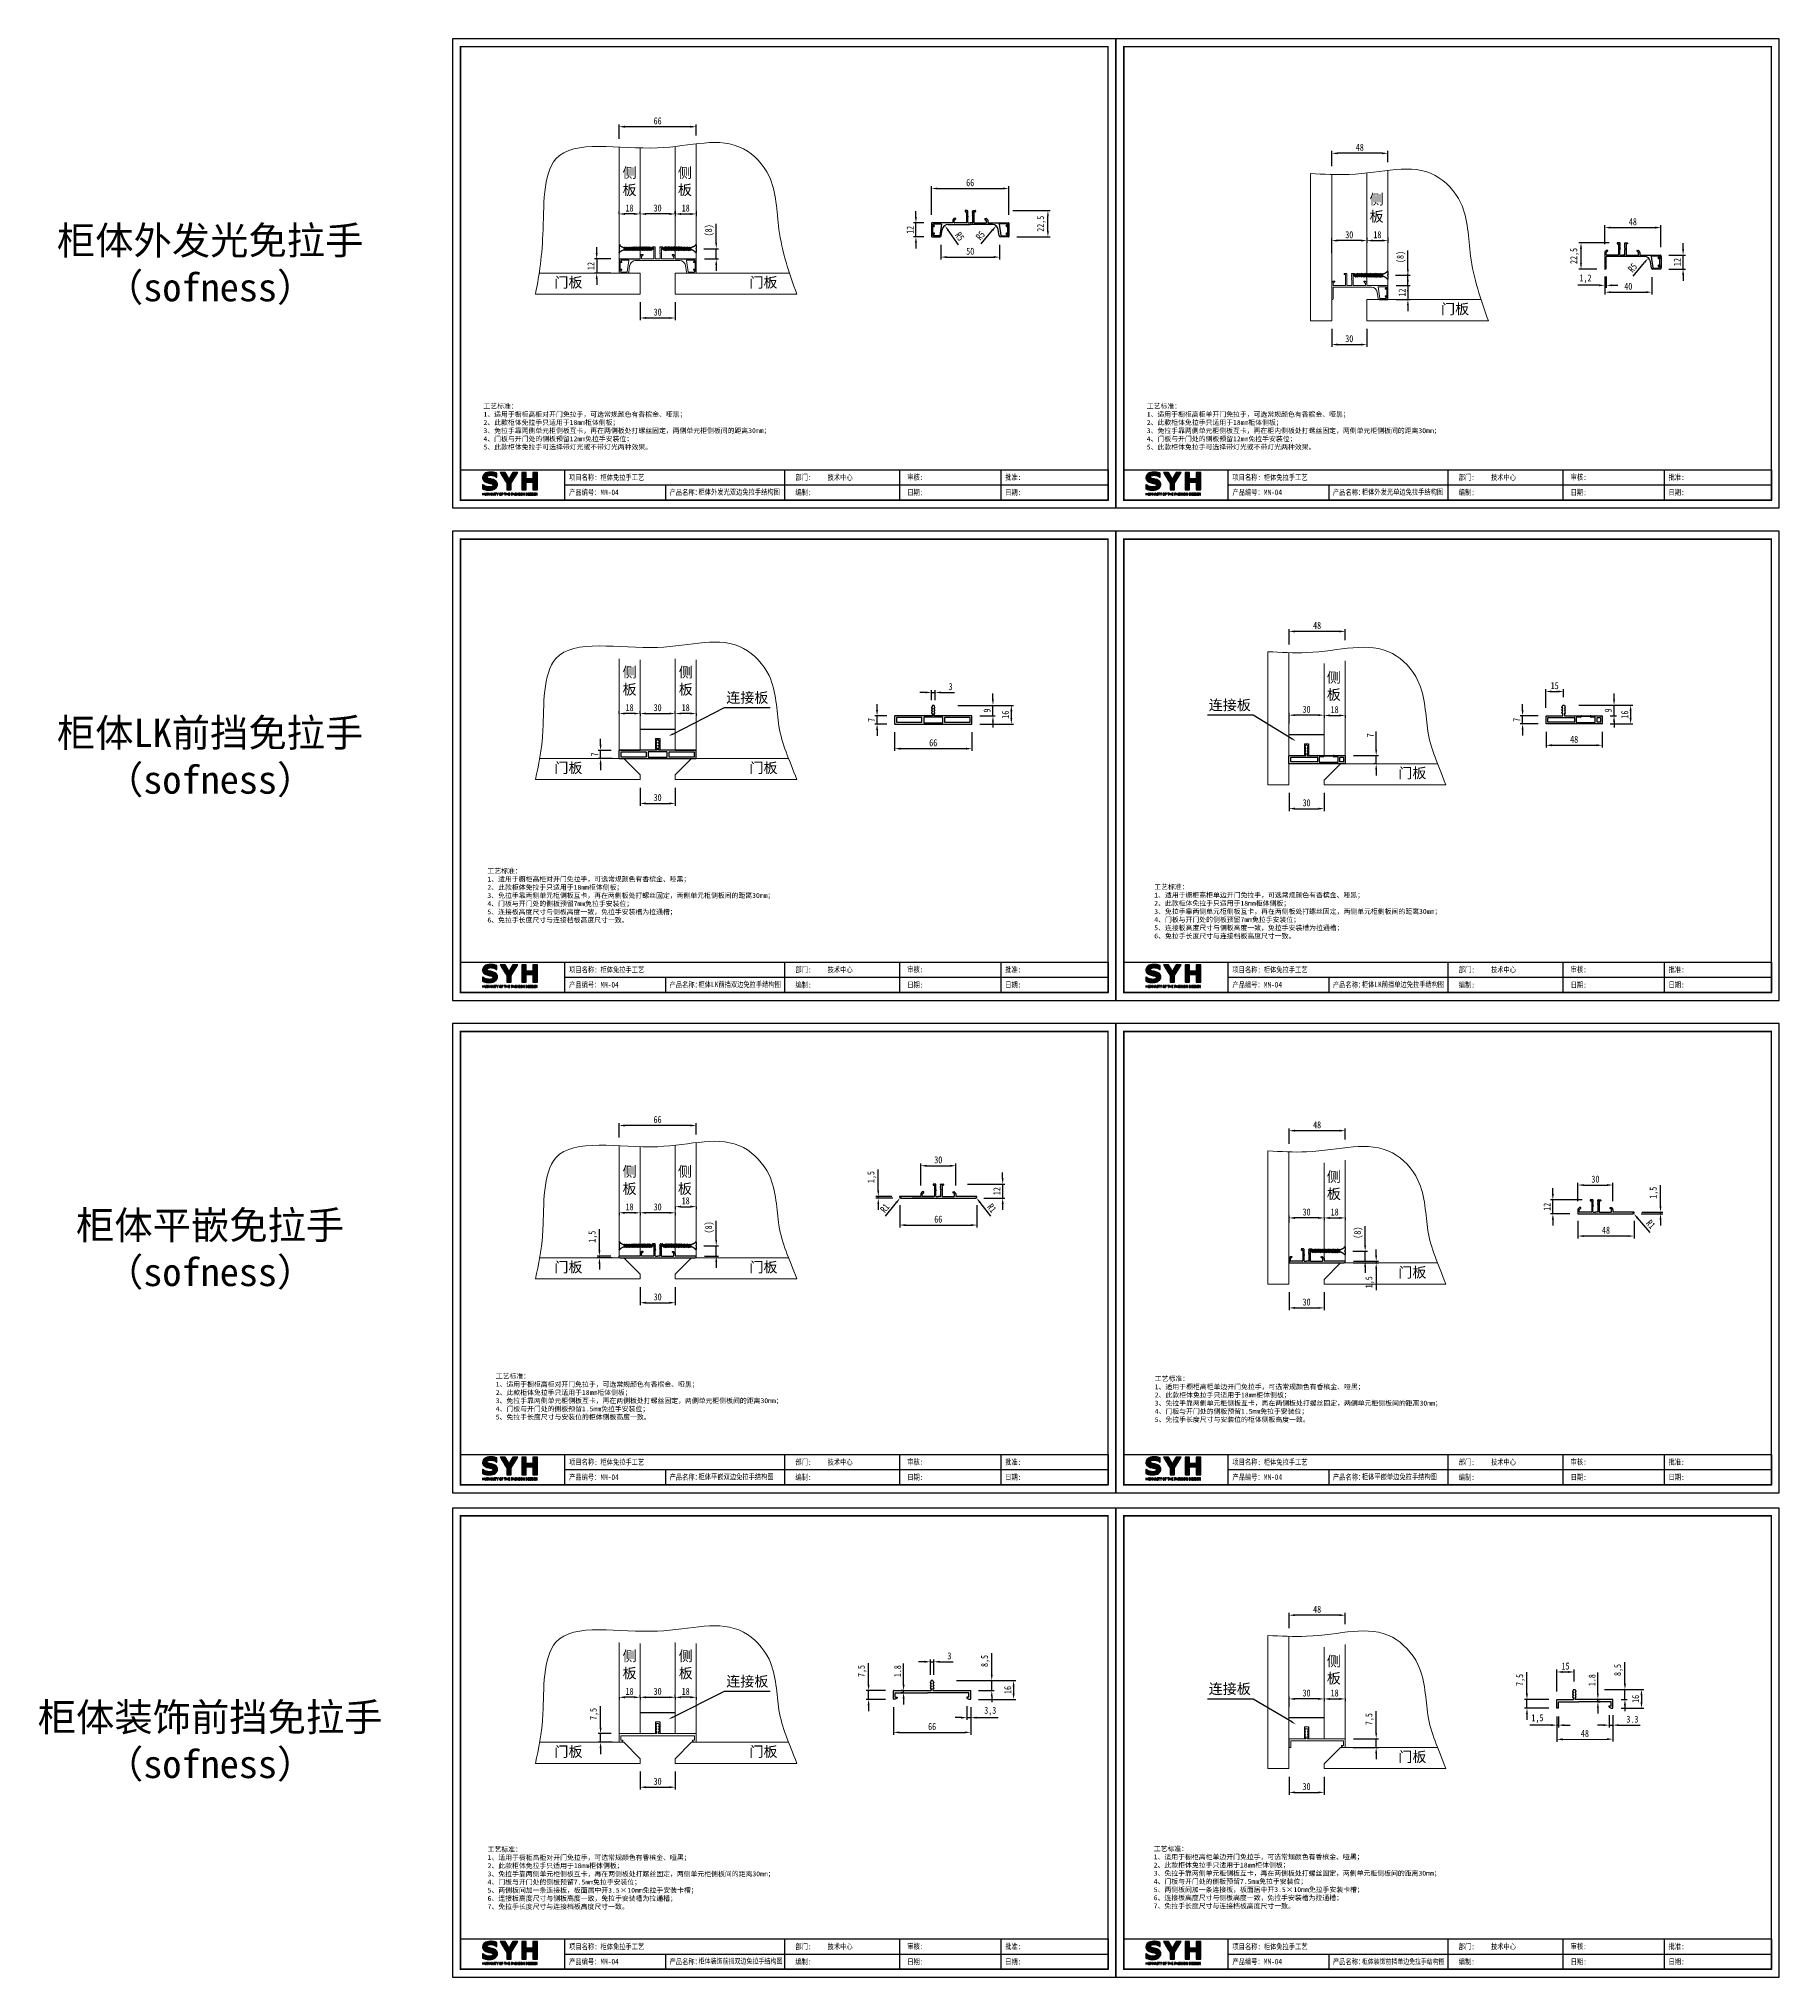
# Model space of a CAD drawing. Header units: millimetres. Extents: x 0 to 1097966, y -63096 to 223085.
# Drawn here: x 337631 to 339119, y -60205 to -58549 of the extents above; entities that cross this region are included whole.
import ezdxf
from ezdxf import colors
from ezdxf.entities.mleader import LeaderData, LeaderLine
from ezdxf.math import Vec2, Vec3

# ---------------------------------------------------------------- set-up
doc = ezdxf.new("R2010")
doc.units = ezdxf.units.MM
doc.layers.add('7 主线', color=7, linetype='Continuous', lineweight=25)
for name, color, linetype in [('C00-00-00', 7, 'Continuous'), ('DZ-文字说明', 1, 'Continuous'), ('layer 1', 7, 'Continuous')]:
    doc.layers.add(name, color=color, linetype=linetype)
doc.layers.add('C35-35-35', color=7, linetype='Continuous', true_color=0x353535)
doc.styles.add('DZ-宋体2.5', font='', dxfattribs={"width": 0.8, "height": 2.5})
doc.styles.get("Standard").update_dxf_attribs({"font": 'arial.ttf'})
doc.styles.add('TEXT', font='', dxfattribs={"width": 0.8})
doc.styles.add('宋体', font='')
doc.styles.get('DZ-宋体2.5').set_extended_font_data('SimSun')
doc.styles.get('TEXT').set_extended_font_data('SimSun')
doc.styles.get('宋体').set_extended_font_data('SimSun')
doc.dimstyles.new('副本 (2) (2) ISO-25', dxfattribs={"dimtxt": 18, "dimasz": 13, "dimexe": 6, "dimexo": 12, "dimgap": 6, "dimtad": 1, "dimtxsty": 'TEXT', "dimcen": 2.5, "dimclrd": 5, "dimclre": 5, "dimclrt": 5, "dimadec": 0, "dimazin": 0, "dimtfac": 1, "dimtmove": 0, "dimatfit": 3, "dimldrblk": 'BOXFILLED', "dimfxl": 1.25, "dimarcsym": 0})

msp = doc.modelspace()

# ---------------------------------------------------------------- texts
at = {"style": 'DZ-宋体2.5', "width": 0.8}
for s, p in [('项目名称:', (338084.813, -58925.833)), ('产品编号：', (338084.813, -58938.708)), ('产品名称：', (338170.757, -58938.699)), ('编制:', (338278.26, -58938.73)), ('部门:', (338278.26, -58925.833)), ('审核:', (338373.904, -58925.674)), ('日期:', (338373.904, -58938.734)), ('批准:', (338457.6, -58925.753)), ('日期:', (338457.6, -58938.677)), ('项目名称:', (338651.813, -58925.833)), ('产品编号：', (338651.813, -58938.708)), ('产品名称：', (338737.757, -58938.699)), ('编制:', (338845.26, -58938.73)), ('部门:', (338845.26, -58925.833)), ('审核:', (338940.904, -58925.674)), ('日期:', (338940.904, -58938.734)), ('批准:', (339024.6, -58925.753)), ('日期:', (339024.6, -58938.677)), ('项目名称:', (338084.813, -59346.573)), ('部门:', (338278.26, -59346.573)), ('审核:', (338373.904, -59346.414)), ('批准:', (338457.6, -59346.494)), ('项目名称:', (338651.813, -59346.573)), ('部门:', (338845.26, -59346.573)), ('审核:', (338940.904, -59346.414)), ('批准:', (339024.6, -59346.494)), ('产品编号：', (338084.813, -59359.449)), ('产品名称：', (338170.757, -59359.44)), ('编制:', (338278.26, -59359.47)), ('日期:', (338373.904, -59359.475)), ('日期:', (338457.6, -59359.418)), ('产品编号：', (338651.813, -59359.449)), ('产品名称：', (338737.757, -59359.44)), ('编制:', (338845.26, -59359.47)), ('日期:', (338940.904, -59359.475)), ('日期:', (339024.6, -59359.418)), ('项目名称:', (338084.813, -59767.314)), ('部门:', (338278.26, -59767.314)), ('审核:', (338373.904, -59767.155)), ('批准:', (338457.6, -59767.235)), ('项目名称:', (338651.813, -59767.314)), ('部门:', (338845.26, -59767.314)), ('审核:', (338940.904, -59767.155)), ('批准:', (339024.6, -59767.235)), ('产品编号：', (338084.813, -59780.189)), ('产品名称：', (338170.757, -59780.181)), ('编制:', (338278.26, -59780.211)), ('日期:', (338373.904, -59780.216)), ('日期:', (338457.6, -59780.159)), ('产品编号：', (338651.813, -59780.189)), ('产品名称：', (338737.757, -59780.181)), ('编制:', (338845.26, -59780.211)), ('日期:', (338940.904, -59780.216)), ('日期:', (339024.6, -59780.159)), ('项目名称:', (338084.813, -60181.305)), ('部门:', (338278.26, -60181.305)), ('审核:', (338373.904, -60181.146)), ('批准:', (338457.6, -60181.225)), ('项目名称:', (338651.813, -60181.305)), ('部门:', (338845.26, -60181.305)), ('审核:', (338940.904, -60181.146)), ('批准:', (339024.6, -60181.225)), ('产品编号：', (338084.813, -60194.18)), ('产品名称：', (338170.757, -60194.171)), ('编制:', (338278.26, -60194.202)), ('日期:', (338373.904, -60194.206)), ('日期:', (338457.6, -60194.15)), ('产品编号：', (338651.813, -60194.18)), ('产品名称：', (338737.757, -60194.171)), ('编制:', (338845.26, -60194.202)), ('日期:', (338940.904, -60194.206)), ('日期:', (339024.6, -60194.15))]:
    msp.add_text(s, height=4.7732, dxfattribs=at).set_placement(p)
at = {"color": 252, "true_color": 0x939598, "width": 65.8175, "attachment_point": 4, "style": '宋体'}
for s, insert, char_height in [('侧\\P板', (338130.531, -58670.998), 8.804), ('侧\\P板', (338177.821, -58670.998), 8.804), ('侧\\P板', (338769.012, -58693.72), 8.804), ('门板', (338072.258, -58757.375), 8.8039), ('门板', (338238.964, -58757.375), 8.8039), ('门板', (338830.155, -58780.097), 8.8039), ('侧\\P板', (338130.531, -59097.845), 8.804), ('侧\\P板', (338178.531, -59097.845), 8.804), ('侧\\P板', (338732.492, -59102.259), 8.804), ('连接板', (338219.151, -59112.172), 8.8039), ('连接板', (338631.56, -59118.531), 8.8039), ('门板', (338072.258, -59172.222), 8.8039), ('门板', (338238.964, -59172.222), 8.8039), ('门板', (338793.635, -59176.636), 8.8039), ('侧\\P板', (338130.531, -59524.48), 8.804), ('侧\\P板', (338177.821, -59524.48), 8.804), ('侧\\P板', (338732.492, -59528.894), 8.804), ('门板', (338072.258, -59598.857), 8.8039), ('门板', (338238.964, -59598.857), 8.8039), ('门板', (338793.635, -59603.271), 8.8039), ('侧\\P板', (338130.531, -59938.47), 8.804), ('侧\\P板', (338178.531, -59938.47), 8.804), ('侧\\P板', (338732.492, -59942.884), 8.804), ('连接板', (338219.151, -59952.797), 8.8039), ('连接板', (338631.56, -59959.157), 8.8039), ('门板', (338072.258, -60012.847), 8.8039), ('门板', (338238.964, -60012.847), 8.8039), ('门板', (338793.635, -60017.262), 8.8039)]:
    msp.add_mtext(s, dxfattribs=dict(at, insert=insert, char_height=char_height))
at = {"style": '宋体'}
for s, insert, char_height, width, attachment_point in [('柜体外发光免拉手\\P（sofness）', (337777.993, -58742.622), 24, 345.2448, 5), ('\\P工艺标准：{\\H1.41352x; }\\P1、适用于橱柜高柜对开门免拉手，可选常规颜色有香槟金、哑黑；\\P2、此款柜体免拉手只适用于18mm柜体侧板；{\\H1.45383x; }\\P3、免拉手靠两侧单元柜侧板互卡，再在两侧板处打螺丝固定，两侧单元柜侧板间的距离30mm；\\P4、门板与开门处的侧板预留12mm免拉手安装位；\\P5、此款柜体免拉手可选择带灯光或不带灯光两种效果。', (338011.614, -58876.839), 4.19232, 369.85571, 4), ('\\P工艺标准：{\\H1.41352x; }\\P1、适用于橱柜高柜单开门免拉手，可选常规颜色有香槟金、哑黑；\\P2、此款柜体免拉手只适用于18mm柜体侧板；{\\H1.45383x; }\\P3、免拉手靠两侧单元柜侧板互卡，再在柜内侧板处打螺丝固定，两侧单元柜侧板间的距离30mm；\\P4、门板与开门处的侧板预留12mm免拉手安装位；\\P5、此款柜体免拉手可选择带灯光或不带灯光两种效果。', (338578.614, -58876.839), 4.19232, 369.85571, 4), ('柜体LK前挡免拉手\\P（sofness）', (337777.993, -59163.363), 24, 345.2448, 5), ('\\P工艺标准：{\\H1.41352x; }\\P1、适用于橱柜高柜对开门免拉手，可选常规颜色有香槟金、哑黑；\\P2、此款柜体免拉手只适用于18mm柜体侧板；{\\H1.45383x; }\\P3、免拉手靠两侧单元柜侧板互卡，再在两侧板处打螺丝固定，两侧单元柜侧板间的距离30mm；\\P4、门板与开门处的侧板预留7mm免拉手安装位；\\P5、连接板高度尺寸与侧板高度一致，免拉手安装槽为拉通槽；\\P6、免拉手长度尺寸与连接档板高度尺寸一致。', (338014.97, -59277.536), 4.19232, 369.85571, 4), ('\\P工艺标准：{\\H1.41352x; }\\P1、适用于橱柜高柜单边开门免拉手，可选常规颜色有香槟金、哑黑；\\P2、此款柜体免拉手只适用于18mm柜体侧板；{\\H1.45383x; }\\P3、免拉手靠两侧单元柜侧板互卡，再在两侧板处打螺丝固定，两侧单元柜侧板间的距离30mm；\\P4、门板与开门处的侧板预留7mm免拉手安装位；\\P5、连接板高度尺寸与侧板高度一致，免拉手安装槽为拉通槽；\\P6、免拉手长度尺寸与连接档板高度尺寸一致。', (338584.986, -59291.17), 4.19232, 369.85571, 4), ('柜体平嵌免拉手\\P（sofness）', (337777.993, -59584.104), 24, 345.2448, 5), ('\\P工艺标准：{\\H1.41352x; }\\P1、适用于橱柜高柜对开门免拉手，可选常规颜色有香槟金、哑黑；\\P2、此款柜体免拉手只适用于18mm柜体侧板；{\\H1.45383x; }\\P3、免拉手靠两侧单元柜侧板互卡，再在两侧板处打螺丝固定，两侧单元柜侧板间的距离30mm；\\P4、门板与开门处的侧板预留1.5mm免拉手安装位；\\P5、免拉手长度尺寸与安装位的柜体侧板高度一致。', (338022.111, -59705.733), 4.19232, 369.85571, 4), ('\\P工艺标准：{\\H1.41352x; }\\P1、适用于橱柜高柜单边开门免拉手，可选常规颜色有香槟金、哑黑；\\P2、此款柜体免拉手只适用于18mm柜体侧板；{\\H1.45383x; }\\P3、免拉手靠两侧单元柜侧板互卡，再在两侧板处打螺丝固定，两侧单元柜侧板间的距离30mm；\\P4、门板与开门处的侧板预留1.5mm免拉手安装位；\\P5、免拉手长度尺寸与安装位的柜体侧板高度一致。', (338585.438, -59707.831), 4.19232, 369.85571, 4), ('柜体装饰前挡免拉手\\P（sofness）', (337777.993, -60004.516), 24, 345.2448, 5), ('\\P工艺标准：{\\H1.41352x; }\\P1、适用于橱柜高柜对开门免拉手，可选常规颜色有香槟金、哑黑；\\P2、此款柜体免拉手只适用于18mm柜体侧板；{\\H1.45383x; }\\P3、免拉手靠两侧单元柜侧板互卡，再在两侧板处打螺丝固定，两侧单元柜侧板间的距离30mm；\\P4、门板与开门处的侧板预留7.5mm免拉手安装位；\\P5、两侧板间加一条连接板，板面居中开3.5×10mm免拉手安装卡槽；\\P6、连接板高度尺寸与侧板高度一致，免拉手安装槽为拉通槽；\\P7、免拉手长度尺寸与连接档板高度尺寸一致。', (338015.155, -60117.058), 4.19232, 369.85571, 4), ('\\P工艺标准：{\\H1.41352x; }\\P1、适用于橱柜高柜单边开门免拉手，可选常规颜色有香槟金、哑黑；\\P2、此款柜体免拉手只适用于18mm柜体侧板；{\\H1.45383x; }\\P3、免拉手靠两侧单元柜侧板互卡，再在两侧板处打螺丝固定，两侧单元柜侧板间的距离30mm；\\P4、门板与开门处的侧板预留7.5mm免拉手安装位；\\P5、两侧板间加一条连接板，板面居中开3.5×10mm免拉手安装卡槽；\\P6、连接板高度尺寸与侧板高度一致，免拉手安装槽为拉通槽；\\P7、免拉手长度尺寸与连接档板高度尺寸一致。', (338584.54, -60116.52), 4.19232, 369.85571, 4)]:
    msp.add_mtext(s, dxfattribs=dict(at, insert=insert, char_height=char_height, width=width, attachment_point=attachment_point))
at = {"color": 2, "style": 'DZ-宋体2.5', "width": 0.8}
for tag, p, height in [('柜体免拉手工艺', (338111.646, -58925.833), 4.773), ('MM-04', (338111.646, -58938.69), 4.773), ('柜体外发光双边免拉手结构图', (338195.463, -58938.377), 4.773), ('技术中心', (338305.834, -58925.833), 4.773), ('柜体免拉手工艺', (338678.646, -58925.833), 4.773), ('MM-04', (338678.646, -58938.69), 4.773), ('柜体外发光单边免拉手结构图', (338762.463, -58938.377), 4.773), ('技术中心', (338872.834, -58925.833), 4.773), ('柜体免拉手工艺', (338111.646, -59346.573), 4.773), ('技术中心', (338305.834, -59346.573), 4.773), ('柜体免拉手工艺', (338678.646, -59346.573), 4.773), ('技术中心', (338872.834, -59346.573), 4.773), ('MM-04', (338111.646, -59359.431), 4.773), ('柜体LK前挡双边免拉手结构图', (338195.463, -59359.117), 4.773), ('MM-04', (338678.646, -59359.431), 4.773), ('柜体LK前挡单边免拉手结构图', (338762.463, -59359.117), 4.773), ('柜体免拉手工艺', (338111.646, -59767.314), 4.773), ('技术中心', (338305.834, -59767.314), 4.773), ('柜体免拉手工艺', (338678.646, -59767.314), 4.773), ('技术中心', (338872.834, -59767.314), 4.773), ('MM-04', (338111.646, -59780.172), 4.773), ('柜体平嵌双边免拉手结构图', (338195.463, -59779.858), 4.773), ('MM-04', (338678.646, -59780.172), 4.773), ('柜体平嵌单边免拉手结构图', (338762.463, -59779.858), 4.773), ('柜体免拉手工艺', (338111.646, -60181.305), 4.773), ('技术中心', (338305.834, -60181.305), 4.773), ('柜体免拉手工艺', (338678.646, -60181.305), 4.773), ('技术中心', (338872.834, -60181.305), 4.773), ('MM-04', (338111.646, -60194.163), 4.773), ('柜体装饰前挡双边免拉手结构图', (338195.483, -60193.588), 4.573), ('MM-04', (338678.646, -60194.163), 4.773), ('柜体装饰前挡单边免拉手结构图', (338762.488, -60193.884), 4.502)]:
    msp.add_attdef(tag, p, '', height=height, dxfattribs=at)

# ---------------------------------------------------------------- blocks, each defined once
blk = doc.blocks.new('YQ1204162216')
h = blk.add_hatch(color=7)
h.dxf.hatch_style = 1
edge = h.paths.add_edge_path()
edge.add_spline(control_points=[(-1.89543, 0.7628), (-1.89543, 0.7628), (-1.89543, 0.7628), (-1.89543, 0.7628), (-1.89543, 0.7628), (-1.94446, 0.77243), (-1.994, 0.77733), (-2.04425, 0.77733)], knot_values=[0.54054081, 0.54054081, 0.54054081, 0.54054081, 0.55405446, 0.55405446, 0.55405446, 0.55415446, 0.56756784, 0.56756784, 0.56756784, 0.56756784], degree=3, periodic=0)
edge.add_spline(control_points=[(-2.04425, 0.77733), (-2.04425, 0.77733), (-2.04425, 0.77733), (-2.04425, 0.77733), (-2.04425, 0.77733), (-2.14439, 0.77733), (-2.22633, 0.75492), (-2.29005, 0.70993)], knot_values=[0.51351378, 0.51351378, 0.51351378, 0.51351378, 0.52702743, 0.52702743, 0.52702743, 0.52712743, 0.54054081, 0.54054081, 0.54054081, 0.54054081], degree=3, periodic=0)
edge.add_spline(control_points=[(-2.29005, 0.70993), (-2.29005, 0.70993), (-2.29005, 0.70993), (-2.29005, 0.70993), (-2.29005, 0.70993), (-2.35378, 0.66493), (-2.38564, 0.60699), (-2.38564, 0.5359)], knot_values=[0.4864865, 0.4864865, 0.4864865, 0.4864865, 0.50000028, 0.50000028, 0.50000028, 0.50010028, 0.51351378, 0.51351378, 0.51351378, 0.51351378], degree=3, periodic=0)
edge.add_spline(control_points=[(-2.38564, 0.5359), (-2.38564, 0.5359), (-2.38564, 0.5359), (-2.38564, 0.5359), (-2.38564, 0.48286), (-2.37146, 0.43856), (-2.34328, 0.40285)], knot_values=[0.45945947, 0.45945947, 0.45945947, 0.45945947, 0.47297299, 0.47297299, 0.47297299, 0.4864865, 0.4864865, 0.4864865, 0.4864865], degree=3, periodic=0)
edge.add_spline(control_points=[(-2.34328, 0.40285), (-2.34328, 0.40285), (-2.34328, 0.40285), (-2.34328, 0.40285), (-2.31509, 0.36713), (-2.26904, 0.33877), (-2.20479, 0.31794)], knot_values=[0.43243244, 0.43243244, 0.43243244, 0.43243244, 0.44594596, 0.44594596, 0.44594596, 0.45945947, 0.45945947, 0.45945947, 0.45945947], degree=3, periodic=0)
edge.add_spline(control_points=[(-2.20479, 0.31794), (-2.20479, 0.31794), (-2.20479, 0.31794), (-2.20479, 0.31794), (-2.17678, 0.30883), (-2.14667, 0.30113), (-2.1148, 0.29518)], knot_values=[0.40540542, 0.40540542, 0.40540542, 0.40540542, 0.41891893, 0.41891893, 0.41891893, 0.43243244, 0.43243244, 0.43243244, 0.43243244], degree=3, periodic=0)
edge.add_spline(control_points=[(-2.1148, 0.29518), (-2.1148, 0.29518), (-2.1148, 0.29518), (-2.1148, 0.29518), (-2.08276, 0.28922), (-2.05248, 0.28275), (-2.02376, 0.27592)], knot_values=[0.37837839, 0.37837839, 0.37837839, 0.37837839, 0.39189191, 0.39189191, 0.39189191, 0.40540542, 0.40540542, 0.40540542, 0.40540542], degree=3, periodic=0)
edge.add_spline(control_points=[(-2.02376, 0.27592), (-2.02376, 0.27592), (-2.02376, 0.27592), (-2.02376, 0.27592), (-1.99645, 0.26944), (-1.97562, 0.26016), (-1.96144, 0.24808)], knot_values=[0.35135136, 0.35135136, 0.35135136, 0.35135136, 0.36486488, 0.36486488, 0.36486488, 0.37837839, 0.37837839, 0.37837839, 0.37837839], degree=3, periodic=0)
edge.add_spline(control_points=[(-1.96144, 0.24808), (-1.96144, 0.24808), (-1.96144, 0.24808), (-1.96144, 0.24808), (-1.94726, 0.23583), (-1.94025, 0.22147), (-1.94025, 0.20466)], knot_values=[0.32432433, 0.32432433, 0.32432433, 0.32432433, 0.33783785, 0.33783785, 0.33783785, 0.35135136, 0.35135136, 0.35135136, 0.35135136], degree=3, periodic=0)
edge.add_spline(control_points=[(-1.94025, 0.20466), (-1.94025, 0.20466), (-1.94025, 0.20466), (-1.94025, 0.20466), (-1.94025, 0.18663), (-1.94516, 0.1728), (-1.95478, 0.16352)], knot_values=[0.29729731, 0.29729731, 0.29729731, 0.29729731, 0.31081083, 0.31081083, 0.31081083, 0.32432433, 0.32432433, 0.32432433, 0.32432433], degree=3, periodic=0)
edge.add_spline(control_points=[(-1.95478, 0.16352), (-1.95478, 0.16352), (-1.95478, 0.16352), (-1.95478, 0.16352), (-1.96459, 0.15442), (-1.97702, 0.14671), (-1.9919, 0.14041)], knot_values=[0.27027028, 0.27027028, 0.27027028, 0.27027028, 0.2837838, 0.2837838, 0.2837838, 0.29729731, 0.29729731, 0.29729731, 0.29729731], degree=3, periodic=0)
edge.add_spline(control_points=[(-1.9919, 0.14041), (-1.9919, 0.14041), (-1.9919, 0.14041), (-1.9919, 0.14041), (-2.00433, 0.13568), (-2.02009, 0.13218), (-2.03952, 0.13026)], knot_values=[0.24324325, 0.24324325, 0.24324325, 0.24324325, 0.25675677, 0.25675677, 0.25675677, 0.27027028, 0.27027028, 0.27027028, 0.27027028], degree=3, periodic=0)
edge.add_spline(control_points=[(-2.03952, 0.13026), (-2.03952, 0.13026), (-2.03952, 0.13026), (-2.03952, 0.13026), (-2.05913, 0.12815), (-2.07471, 0.1271), (-2.08679, 0.1271)], knot_values=[0.21621623, 0.21621623, 0.21621623, 0.21621623, 0.22972974, 0.22972974, 0.22972974, 0.24324325, 0.24324325, 0.24324325, 0.24324325], degree=3, periodic=0)
edge.add_spline(control_points=[(-2.08679, 0.1271), (-2.08679, 0.1271), (-2.08679, 0.1271), (-2.08679, 0.1271), (-2.13319, 0.1271), (-2.18151, 0.13586), (-2.23193, 0.15319)], knot_values=[0.1891892, 0.1891892, 0.1891892, 0.1891892, 0.20270272, 0.20270272, 0.20270272, 0.21621623, 0.21621623, 0.21621623, 0.21621623], degree=3, periodic=0)
edge.add_spline(control_points=[(-2.23193, 0.15319), (-2.23193, 0.15319), (-2.23193, 0.15319), (-2.23193, 0.15319), (-2.28218, 0.1707), (-2.32769, 0.19556), (-2.36831, 0.22795), (-2.36831, 0.22795), (-2.36831, 0.22795), (-2.36831, 0.22795), (-2.36831, 0.22795)], knot_values=[0.16216189, 0.16216189, 0.16216189, 0.16216189, 0.17567555, 0.17567555, 0.17567555, 0.17577555, 0.17587555, 0.17597555, 0.17607555, 0.1891892, 0.1891892, 0.1891892, 0.1891892], degree=3, periodic=0)
edge.add_spline(control_points=[(-2.36831, 0.22795), (-2.36831, 0.22795), (-2.38985, 0.22795), (-2.38985, 0.22795), (-2.38985, 0.22795), (-2.38985, 0.22795), (-2.38985, 0.22795), (-2.38985, 0.22795)], knot_values=[0.13513486, 0.13513486, 0.13513486, 0.13513486, 0.14864838, 0.14864838, 0.14864838, 0.14874838, 0.16216189, 0.16216189, 0.16216189, 0.16216189], degree=3, periodic=0)
edge.add_spline(control_points=[(-2.38985, 0.22795), (-2.38985, 0.22795), (-2.38985, 0.04517), (-2.38985, 0.04517)], knot_values=[0.10810812, 0.10810812, 0.10810812, 0.10810812, 0.13513486, 0.13513486, 0.13513486, 0.13513486], degree=3, periodic=0)
edge.add_spline(control_points=[(-2.38985, 0.04517), (-2.38985, 0.04517), (-2.38985, 0.04517), (-2.38985, 0.04517), (-2.34888, 0.02819), (-2.30493, 0.01401), (-2.25784, 0.00298)], knot_values=[0.08108109, 0.08108109, 0.08108109, 0.08108109, 0.09459461, 0.09459461, 0.09459461, 0.10810812, 0.10810812, 0.10810812, 0.10810812], degree=3, periodic=0)
edge.add_spline(control_points=[(-2.25784, 0.00298), (-2.25784, 0.00298), (-2.25784, 0.00298), (-2.25784, 0.00298), (-2.21092, -0.00805), (-2.15577, -0.01366), (-2.09257, -0.01366)], knot_values=[0.05405432, 0.05405432, 0.05405432, 0.05405432, 0.06756771, 0.06756771, 0.06756771, 0.08108109, 0.08108109, 0.08108109, 0.08108109], degree=3, periodic=0)
edge.add_spline(control_points=[(-2.09257, -0.01366), (-2.09257, -0.01366), (-2.09257, -0.01366), (-2.09257, -0.01366), (-2.09257, -0.01366), (-1.98332, -0.01366), (-1.89683, 0.0098), (-1.83311, 0.0569)], knot_values=[0.0270273, 0.0270273, 0.0270273, 0.0270273, 0.04054095, 0.04054095, 0.04054095, 0.04064095, 0.05405432, 0.05405432, 0.05405432, 0.05405432], degree=3, periodic=0)
edge.add_spline(control_points=[(-1.83311, 0.0569), (-1.83311, 0.0569), (-1.83311, 0.0569), (-1.83311, 0.0569), (-1.83311, 0.0569), (-1.76938, 0.10382), (-1.73752, 0.16492), (-1.73752, 0.24003)], knot_values=[0, 0, 0, 0, 0.01351378, 0.01351378, 0.01351378, 0.01361378, 0.0270273, 0.0270273, 0.0270273, 0.0270273], degree=3, periodic=0)
edge.add_spline(control_points=[(-1.73752, 0.24003), (-1.73752, 0.29273), (-1.75152, 0.33562), (-1.77936, 0.36853), (-1.77936, 0.36853), (-1.8072, 0.40145), (-1.85027, 0.42753), (-1.90874, 0.44662)], knot_values=[0.91891919, 0.91891919, 0.91891919, 0.91891919, 0.97297323, 0.97297324, 0.97297324, 0.97307324, 1, 1, 1, 1], degree=3, periodic=0)
edge.add_spline(control_points=[(-1.90874, 0.44662), (-1.90874, 0.44662), (-1.90874, 0.44662), (-1.90874, 0.44662), (-1.90874, 0.44662), (-1.9385, 0.45625), (-1.96616, 0.46377), (-1.9919, 0.4692)], knot_values=[0.89189216, 0.89189216, 0.89189216, 0.89189216, 0.90540581, 0.90540581, 0.90540581, 0.90550581, 0.91891919, 0.91891919, 0.91891919, 0.91891919], degree=3, periodic=0)
edge.add_spline(control_points=[(-1.9919, 0.4692), (-1.9919, 0.4692), (-1.9919, 0.4692), (-1.9919, 0.4692), (-1.9919, 0.4692), (-2.00486, 0.47192), (-2.01807, 0.47472), (-2.03155, 0.47756)], knot_values=[0.87837838, 0.87837838, 0.87837838, 0.87837838, 0.88513541, 0.88513541, 0.88513541, 0.88523541, 0.89189216, 0.89189216, 0.89189216, 0.89189216], degree=3, periodic=0)
edge.add_spline(control_points=[(-2.03155, 0.47756), (-2.04504, 0.48041), (-2.05878, 0.48329), (-2.07279, 0.48618), (-2.07279, 0.48618), (-2.1155, 0.49511), (-2.14439, 0.50492), (-2.1598, 0.5156)], knot_values=[0.83783811, 0.83783811, 0.83783811, 0.83783811, 0.85135161, 0.85135162, 0.85135162, 0.85145162, 0.87837838, 0.87837838, 0.87837838, 0.87837838], degree=3, periodic=0)
edge.add_spline(control_points=[(-2.1598, 0.5156), (-2.1598, 0.5156), (-2.1598, 0.5156), (-2.1598, 0.5156), (-2.1598, 0.5156), (-2.1752, 0.52645), (-2.18291, 0.54186), (-2.18291, 0.56199)], knot_values=[0.81081108, 0.81081108, 0.81081108, 0.81081108, 0.82432473, 0.82432473, 0.82432473, 0.82442473, 0.83783811, 0.83783811, 0.83783811, 0.83783811], degree=3, periodic=0)
edge.add_spline(control_points=[(-2.18291, 0.56199), (-2.18291, 0.56199), (-2.18291, 0.56199), (-2.18291, 0.56199), (-2.18291, 0.56199), (-2.18291, 0.5753), (-2.17818, 0.5872), (-2.16855, 0.59753)], knot_values=[0.78378405, 0.78378405, 0.78378405, 0.78378405, 0.7972977, 0.7972977, 0.7972977, 0.7973977, 0.81081108, 0.81081108, 0.81081108, 0.81081108], degree=3, periodic=0)
edge.add_spline(control_points=[(-2.16855, 0.59753), (-2.16855, 0.59753), (-2.16855, 0.59753), (-2.16855, 0.59753), (-2.16855, 0.59753), (-2.15892, 0.60786), (-2.14754, 0.61556), (-2.13424, 0.62082)], knot_values=[0.75675703, 0.75675703, 0.75675703, 0.75675703, 0.77027068, 0.77027068, 0.77027068, 0.77037068, 0.78378405, 0.78378405, 0.78378405, 0.78378405], degree=3, periodic=0)
edge.add_spline(control_points=[(-2.13424, 0.62082), (-2.13424, 0.62082), (-2.13424, 0.62082), (-2.13424, 0.62082), (-2.13424, 0.62082), (-2.11918, 0.62694), (-2.1036, 0.63097), (-2.08732, 0.63325)], knot_values=[0.72973, 0.72973, 0.72973, 0.72973, 0.74324365, 0.74324365, 0.74324365, 0.74334365, 0.75675703, 0.75675703, 0.75675703, 0.75675703], degree=3, periodic=0)
edge.add_spline(control_points=[(-2.08732, 0.63325), (-2.08732, 0.63325), (-2.08732, 0.63325), (-2.08732, 0.63325), (-2.08732, 0.63325), (-2.07926, 0.63439), (-2.07117, 0.63522), (-2.06303, 0.63576)], knot_values=[0.71621622, 0.71621622, 0.71621622, 0.71621622, 0.72297324, 0.72297324, 0.72297324, 0.72307324, 0.72973, 0.72973, 0.72973, 0.72973], degree=3, periodic=0)
edge.add_spline(control_points=[(-2.06303, 0.63576), (-2.05489, 0.63631), (-2.0467, 0.63657), (-2.03847, 0.63657), (-2.03847, 0.63657), (-1.99208, 0.63657), (-1.94656, 0.62834), (-1.90191, 0.61189)], knot_values=[0.67567595, 0.67567595, 0.67567595, 0.67567595, 0.68918945, 0.68918946, 0.68918946, 0.68928946, 0.71621622, 0.71621622, 0.71621622, 0.71621622], degree=3, periodic=0)
edge.add_spline(control_points=[(-1.90191, 0.61189), (-1.90191, 0.61189), (-1.90191, 0.61189), (-1.90191, 0.61189), (-1.90191, 0.61189), (-1.85744, 0.59543), (-1.81963, 0.57495), (-1.78899, 0.55044)], knot_values=[0.64864892, 0.64864892, 0.64864892, 0.64864892, 0.66216257, 0.66216257, 0.66216257, 0.66226257, 0.67567595, 0.67567595, 0.67567595, 0.67567595], degree=3, periodic=0)
edge.add_spline(control_points=[(-1.78899, 0.55044), (-1.78899, 0.55044), (-1.78899, 0.55044), (-1.78899, 0.55044), (-1.78899, 0.55044), (-1.78899, 0.55044), (-1.76798, 0.55044), (-1.76798, 0.55044), (-1.76798, 0.55044), (-1.76798, 0.55044), (-1.76798, 0.55044), (-1.76798, 0.55044)], knot_values=[0.62162135, 0.62162135, 0.62162135, 0.62162135, 0.63513527, 0.63513527, 0.63513527, 0.63523527, 0.63533527, 0.63543527, 0.63553527, 0.63563527, 0.64864892, 0.64864892, 0.64864892, 0.64864892], degree=3, periodic=0)
edge.add_spline(control_points=[(-1.76798, 0.55044), (-1.76798, 0.55044), (-1.76798, 0.72604), (-1.76798, 0.72604)], knot_values=[0.59459486, 0.59459486, 0.59459486, 0.59459486, 0.62162135, 0.62162135, 0.62162135, 0.62162135], degree=3, periodic=0)
edge.add_spline(control_points=[(-1.76798, 0.72604), (-1.76798, 0.72604), (-1.76798, 0.72604), (-1.76798, 0.72604), (-1.76798, 0.72604), (-1.80387, 0.74074), (-1.84624, 0.753), (-1.89543, 0.7628)], knot_values=[0.56756784, 0.56756784, 0.56756784, 0.56756784, 0.58108149, 0.58108149, 0.58108149, 0.58118149, 0.59459486, 0.59459486, 0.59459486, 0.59459486], degree=3, periodic=0)
h = blk.add_hatch(color=7)
h.dxf.hatch_style = 1
edge = h.paths.add_edge_path()
edge.add_spline(control_points=[(-0.99814, 0.52951), (-0.92776, 0.6466), (-0.85738, 0.76368), (-0.85738, 0.76368), (-0.85738, 0.76368), (-1.0743, 0.76368), (-1.0743, 0.76368), (-1.0743, 0.76368), (-1.0743, 0.76368), (-1.23362, 0.46885), (-1.23362, 0.46885), (-1.23362, 0.46885), (-1.23362, 0.46885), (-1.39801, 0.76368), (-1.39801, 0.76368), (-1.39801, 0.76368), (-1.39801, 0.76368), (-1.62211, 0.76368), (-1.62211, 0.76368), (-1.62211, 0.76368), (-1.62211, 0.76368), (-1.33639, 0.28625), (-1.33639, 0.28625)], knot_values=[0.40000001, 0.40000001, 0.40000001, 0.40000001, 0.45000001, 0.45000001, 0.45000001, 0.65, 0.65000001, 0.65000001, 0.65010001, 0.75, 0.75000001, 0.75000001, 0.75010001, 0.85, 0.85000001, 0.85000001, 0.85010001, 0.95, 0.95000001, 0.95000001, 0.95010001, 1.05, 1.05, 1.05, 1.05], degree=3, periodic=0)
edge.add_spline(control_points=[(-1.33639, 0.28625), (-1.33639, 0.28624), (-1.33639, 0), (-1.33639, 0)], knot_values=[0.30000001, 0.30000001, 0.30000001, 0.30000001, 0.399999, 0.399999, 0.399999, 0.399999], degree=3, periodic=0)
edge.add_spline(control_points=[(-1.33639, 0), (-1.33639, 0), (-1.1389, 0), (-1.1389, 0)], knot_values=[0.20000001, 0.20000001, 0.20000001, 0.20000001, 0.299999, 0.299999, 0.299999, 0.299999], degree=3, periodic=0)
edge.add_spline(control_points=[(-1.1389, 0), (-1.1389, 0.00001), (-1.1389, 0.29535), (-1.1389, 0.29535)], knot_values=[0.10000001, 0.10000001, 0.10000001, 0.10000001, 0.199999, 0.199999, 0.199999, 0.199999], degree=3, periodic=0)
edge.add_spline(control_points=[(-1.1389, 0.29535), (-1.1389, 0.29535), (-1.1389, 0.29535), (-1.1389, 0.29535), (-1.1389, 0.29535), (-1.06852, 0.41243), (-0.99814, 0.52951)], knot_values=[0.05, 0.05, 0.05, 0.05, 0.07500001, 0.07500001, 0.07500001, 0.10000001, 0.10000001, 0.10000001, 0.10000001], degree=3, periodic=0)
h = blk.add_hatch(color=7)
h.dxf.hatch_style = 1
edge = h.paths.add_edge_path()
edge.add_spline(control_points=[(0, 0), (0, 0), (0, 0.76368), (0, 0.76368), (0, 0.76368), (0, 0.76368), (-0.19748, 0.76368), (-0.19748, 0.76368), (-0.19748, 0.76368), (-0.19748, 0.76368), (-0.19748, 0.48426), (-0.19748, 0.48426), (-0.19748, 0.48426), (-0.19748, 0.48426), (-0.48635, 0.48426), (-0.48635, 0.48426), (-0.48635, 0.48426), (-0.48635, 0.48426), (-0.48635, 0.76368), (-0.48635, 0.76368), (-0.48635, 0.76368), (-0.48635, 0.76368), (-0.68384, 0.76368), (-0.68384, 0.76368)], knot_values=[0.46153847, 0.46153847, 0.46153847, 0.46153847, 0.61538462, 0.61538463, 0.61538463, 0.61548463, 0.69230769, 0.6923077, 0.6923077, 0.6924077, 0.76923077, 0.76923078, 0.76923078, 0.76933078, 0.84615385, 0.84615386, 0.84615386, 0.84625386, 0.92307692, 0.92307693, 0.92307693, 0.92317693, 1, 1, 1, 1], degree=3, periodic=0)
edge.add_spline(control_points=[(-0.68384, 0.76368), (-0.68384, 0.76368), (-0.68384, 0.76368), (-0.68384, 0.76368), (-0.68384, 0.76368), (-0.68384, 0), (-0.68384, 0), (-0.68384, 0), (-0.68384, 0), (-0.68384, 0), (-0.68384, 0)], knot_values=[0.38461462, 0.38461462, 0.38461462, 0.38461462, 0.42307655, 0.42307655, 0.42307655, 0.42317655, 0.42327655, 0.42337655, 0.42347655, 0.46153847, 0.46153847, 0.46153847, 0.46153847], degree=3, periodic=0)
edge.add_spline(control_points=[(-0.68384, 0), (-0.68384, 0), (-0.48635, 0), (-0.48635, 0)], knot_values=[0.30769232, 0.30769232, 0.30769232, 0.30769232, 0.38461462, 0.38461462, 0.38461462, 0.38461462], degree=3, periodic=0)
edge.add_spline(control_points=[(-0.48635, 0), (-0.48635, 0), (-0.48635, 0), (-0.48635, 0), (-0.48635, 0), (-0.48635, 0.33614), (-0.48635, 0.33614), (-0.48635, 0.33614), (-0.48635, 0.33614), (-0.48635, 0.33614), (-0.48635, 0.33614)], knot_values=[0.23076846, 0.23076846, 0.23076846, 0.23076846, 0.26923039, 0.26923039, 0.26923039, 0.26933039, 0.26943039, 0.26953039, 0.26963039, 0.30769232, 0.30769232, 0.30769232, 0.30769232], degree=3, periodic=0)
edge.add_spline(control_points=[(-0.48635, 0.33614), (-0.48634, 0.33614), (-0.19748, 0.33614), (-0.19748, 0.33614)], knot_values=[0.15384616, 0.15384616, 0.15384616, 0.15384616, 0.23076846, 0.23076846, 0.23076846, 0.23076846], degree=3, periodic=0)
edge.add_spline(control_points=[(-0.19748, 0.33614), (-0.19748, 0.33614), (-0.19748, 0.33614), (-0.19748, 0.33614), (-0.19748, 0.33614), (-0.19748, 0), (-0.19748, 0), (-0.19748, 0), (-0.19748, 0), (-0.19748, 0), (-0.19748, 0)], knot_values=[0.07692231, 0.07692231, 0.07692231, 0.07692231, 0.11538424, 0.11538424, 0.11538424, 0.11548424, 0.11558424, 0.11568424, 0.11578424, 0.15384616, 0.15384616, 0.15384616, 0.15384616], degree=3, periodic=0)
edge.add_spline(control_points=[(-0.19748, 0), (-0.19748, 0), (0, 0), (0, 0)], knot_values=[0, 0, 0, 0, 0.07692231, 0.07692231, 0.07692231, 0.07692231], degree=3, periodic=0)
h = blk.add_hatch(color=7)
h.dxf.hatch_style = 1
edge = h.paths.add_edge_path()
edge.add_spline(control_points=[(-2.38035, -0.13978), (-2.38035, -0.13978), (-2.38035, -0.23245), (-2.38035, -0.23245), (-2.38035, -0.23245), (-2.38035, -0.23245), (-2.38035, -0.23245), (-2.38035, -0.23245)], knot_values=[0.38461462, 0.38461462, 0.38461462, 0.38461462, 0.42307615, 0.42307615, 0.42307615, 0.42317615, 0.46153769, 0.46153769, 0.46153769, 0.46153769], degree=3, periodic=0)
edge.add_spline(control_points=[(-2.38035, -0.23245), (-2.38035, -0.23245), (-2.36802, -0.23245), (-2.36802, -0.23245), (-2.36802, -0.23245), (-2.36802, -0.23245), (-2.36802, -0.23245), (-2.36802, -0.23245)], knot_values=[0.30769154, 0.30769154, 0.30769154, 0.30769154, 0.34615308, 0.34615308, 0.34615308, 0.34625308, 0.38461462, 0.38461462, 0.38461462, 0.38461462], degree=3, periodic=0)
edge.add_spline(control_points=[(-2.36802, -0.23245), (-2.36802, -0.23245), (-2.36802, -0.18707), (-2.36802, -0.18707), (-2.36802, -0.18707), (-2.36802, -0.18707), (-2.36802, -0.18707), (-2.36802, -0.18707)], knot_values=[0.23076846, 0.23076846, 0.23076846, 0.23076846, 0.26923, 0.26923, 0.26923, 0.26933, 0.30769154, 0.30769154, 0.30769154, 0.30769154], degree=3, periodic=0)
edge.add_spline(control_points=[(-2.36802, -0.18707), (-2.36802, -0.18707), (-2.32213, -0.18707), (-2.32213, -0.18707), (-2.32213, -0.18707), (-2.32213, -0.18707), (-2.32213, -0.18707), (-2.32213, -0.18707)], knot_values=[0.15384538, 0.15384538, 0.15384538, 0.15384538, 0.19230692, 0.19230692, 0.19230692, 0.19240692, 0.23076846, 0.23076846, 0.23076846, 0.23076846], degree=3, periodic=0)
edge.add_spline(control_points=[(-2.32213, -0.18707), (-2.32213, -0.18707), (-2.32213, -0.23245), (-2.32213, -0.23245), (-2.32213, -0.23245), (-2.32213, -0.23245), (-2.32213, -0.23245), (-2.32213, -0.23245)], knot_values=[0.07692231, 0.07692231, 0.07692231, 0.07692231, 0.11538385, 0.11538385, 0.11538385, 0.11548385, 0.15384538, 0.15384538, 0.15384538, 0.15384538], degree=3, periodic=0)
edge.add_spline(control_points=[(-2.32213, -0.23245), (-2.32213, -0.23245), (-2.30979, -0.23245), (-2.30979, -0.23245)], knot_values=[0, 0, 0, 0, 0.07692231, 0.07692231, 0.07692231, 0.07692231], degree=3, periodic=0)
edge.add_spline(control_points=[(-2.30979, -0.23245), (-2.30979, -0.23245), (-2.30979, -0.13978), (-2.30979, -0.13978), (-2.30979, -0.13978), (-2.30979, -0.13978), (-2.32213, -0.13978), (-2.32213, -0.13978), (-2.32213, -0.13978), (-2.32213, -0.13978), (-2.32213, -0.17611), (-2.32213, -0.17611), (-2.32213, -0.17611), (-2.32213, -0.17611), (-2.36802, -0.17611), (-2.36802, -0.17611), (-2.36802, -0.17611), (-2.36802, -0.17611), (-2.36802, -0.13978), (-2.36802, -0.13978), (-2.36802, -0.13978), (-2.36802, -0.13978), (-2.38035, -0.13978), (-2.38035, -0.13978), (-2.38035, -0.13978), (-2.38035, -0.13978), (-2.38035, -0.13978), (-2.38035, -0.13978)], knot_values=[0.46153769, 0.46153769, 0.46153769, 0.46153769, 0.61538384, 0.61538385, 0.61538385, 0.61548385, 0.69230691, 0.69230692, 0.69230692, 0.69240692, 0.76922999, 0.76923, 0.76923, 0.76933, 0.84615307, 0.84615308, 0.84615308, 0.84625308, 0.92307614, 0.92307615, 0.92307615, 0.92317615, 0.96153808, 0.96153808, 0.96153808, 0.96163808, 1, 1, 1, 1], degree=3, periodic=0)
edge = h.paths.add_edge_path()
edge.add_spline(control_points=[(-2.28462, -0.19523), (-2.28462, -0.19523), (-2.28462, -0.19523), (-2.28462, -0.19523), (-2.28462, -0.20224), (-2.28388, -0.20814), (-2.28241, -0.21295)], knot_values=[0.30434784, 0.30434784, 0.30434784, 0.30434784, 0.32608697, 0.32608697, 0.32608697, 0.3478261, 0.3478261, 0.3478261, 0.3478261], degree=3, periodic=0)
edge.add_spline(control_points=[(-2.28241, -0.21295), (-2.28241, -0.21295), (-2.28241, -0.21295), (-2.28241, -0.21295), (-2.28095, -0.21776), (-2.27854, -0.22187), (-2.27519, -0.22526)], knot_values=[0.26086958, 0.26086958, 0.26086958, 0.26086958, 0.28260871, 0.28260871, 0.28260871, 0.30434784, 0.30434784, 0.30434784, 0.30434784], degree=3, periodic=0)
edge.add_spline(control_points=[(-2.27519, -0.22526), (-2.27519, -0.22526), (-2.27519, -0.22526), (-2.27519, -0.22526), (-2.27224, -0.22826), (-2.26862, -0.23051), (-2.26432, -0.23206)], knot_values=[0.21739131, 0.21739131, 0.21739131, 0.21739131, 0.23913045, 0.23913045, 0.23913045, 0.26086958, 0.26086958, 0.26086958, 0.26086958], degree=3, periodic=0)
edge.add_spline(control_points=[(-2.26432, -0.23206), (-2.26432, -0.23206), (-2.26432, -0.23206), (-2.26432, -0.23206), (-2.26002, -0.23359), (-2.25497, -0.23436), (-2.24917, -0.23436)], knot_values=[0.17391305, 0.17391305, 0.17391305, 0.17391305, 0.19565219, 0.19565219, 0.19565219, 0.21739131, 0.21739131, 0.21739131, 0.21739131], degree=3, periodic=0)
edge.add_spline(control_points=[(-2.24917, -0.23436), (-2.24917, -0.23436), (-2.24917, -0.23436), (-2.24917, -0.23436), (-2.24351, -0.23436), (-2.23855, -0.23363), (-2.23428, -0.23217)], knot_values=[0.13043479, 0.13043479, 0.13043479, 0.13043479, 0.15217393, 0.15217393, 0.15217393, 0.17391305, 0.17391305, 0.17391305, 0.17391305], degree=3, periodic=0)
edge.add_spline(control_points=[(-2.23428, -0.23217), (-2.23428, -0.23217), (-2.23428, -0.23217), (-2.23428, -0.23217), (-2.23001, -0.23073), (-2.22631, -0.22843), (-2.22311, -0.22526)], knot_values=[0.08695653, 0.08695653, 0.08695653, 0.08695653, 0.10869567, 0.10869567, 0.10869567, 0.13043479, 0.13043479, 0.13043479, 0.13043479], degree=3, periodic=0)
edge.add_spline(control_points=[(-2.22311, -0.22526), (-2.22311, -0.22526), (-2.22311, -0.22526), (-2.22311, -0.22526), (-2.22269, -0.22485), (-2.22229, -0.22442), (-2.2219, -0.22398)], knot_values=[0.08152141, 0.08152141, 0.08152141, 0.08152141, 0.08423898, 0.08423898, 0.08423898, 0.08695653, 0.08695653, 0.08695653, 0.08695653], degree=3, periodic=0)
edge.add_spline(control_points=[(-2.2219, -0.22398), (-2.22151, -0.22354), (-2.22113, -0.22309), (-2.22077, -0.22262)], knot_values=[0.07608674, 0.07608674, 0.07608674, 0.07608674, 0.08152141, 0.08152141, 0.08152141, 0.08152141], degree=3, periodic=0)
edge.add_spline(control_points=[(-2.22077, -0.22262), (-2.22041, -0.22215), (-2.22007, -0.22167), (-2.21974, -0.22118)], knot_values=[0.07065207, 0.07065207, 0.07065207, 0.07065207, 0.07608674, 0.07608674, 0.07608674, 0.07608674], degree=3, periodic=0)
edge.add_spline(control_points=[(-2.21974, -0.22118), (-2.2194, -0.22069), (-2.21909, -0.22018), (-2.21879, -0.21966)], knot_values=[0.06521739, 0.06521739, 0.06521739, 0.06521739, 0.07065207, 0.07065207, 0.07065207, 0.07065207], degree=3, periodic=0)
edge.add_spline(control_points=[(-2.21879, -0.21966), (-2.21849, -0.21914), (-2.2182, -0.21861), (-2.21793, -0.21806)], knot_values=[0.05978272, 0.05978272, 0.05978272, 0.05978272, 0.06521739, 0.06521739, 0.06521739, 0.06521739], degree=3, periodic=0)
edge.add_spline(control_points=[(-2.21793, -0.21806), (-2.21766, -0.21752), (-2.2174, -0.21696), (-2.21716, -0.21639)], knot_values=[0.05434804, 0.05434804, 0.05434804, 0.05434804, 0.05978272, 0.05978272, 0.05978272, 0.05978272], degree=3, periodic=0)
edge.add_spline(control_points=[(-2.21716, -0.21639), (-2.21692, -0.21581), (-2.21669, -0.21523), (-2.21648, -0.21463)], knot_values=[0.04891337, 0.04891337, 0.04891337, 0.04891337, 0.05434804, 0.05434804, 0.05434804, 0.05434804], degree=3, periodic=0)
edge.add_spline(control_points=[(-2.21648, -0.21463), (-2.21627, -0.21403), (-2.21607, -0.21342), (-2.21589, -0.2128), (-2.21589, -0.2128), (-2.21442, -0.2078), (-2.21368, -0.20194), (-2.21368, -0.19523)], knot_values=[0, 0, 0, 0, 0.0054351, 0.00543511, 0.00543511, 0.00553511, 0.04891337, 0.04891337, 0.04891337, 0.04891337], degree=3, periodic=0)
edge.add_spline(control_points=[(-2.21368, -0.19523), (-2.21368, -0.19523), (-2.21368, -0.13978), (-2.21368, -0.13978), (-2.21368, -0.13978), (-2.21368, -0.13978), (-2.22601, -0.13978), (-2.22601, -0.13978), (-2.22601, -0.13978), (-2.22601, -0.13978), (-2.22601, -0.19608), (-2.22601, -0.19608), (-2.22601, -0.19608), (-2.22601, -0.19721), (-2.22603, -0.19829), (-2.22607, -0.19932)], knot_values=[0.81521717, 0.81521717, 0.81521717, 0.81521717, 0.90217195, 0.90217196, 0.90217196, 0.90227196, 0.94565021, 0.94565022, 0.94565022, 0.94575022, 0.98912847, 0.98912848, 0.98912848, 0.98922848, 0.99999826, 0.99999826, 0.99999826, 0.99999826], degree=3, periodic=0)
edge.add_spline(control_points=[(-2.22658, -0.20498), (-2.22671, -0.20583), (-2.22686, -0.20664), (-2.22703, -0.2074), (-2.22703, -0.2074), (-2.2272, -0.20817), (-2.2274, -0.20891), (-2.22763, -0.20963)], knot_values=[0.77173891, 0.77173891, 0.77173891, 0.77173891, 0.78260869, 0.7826087, 0.7826087, 0.7827087, 0.79347848, 0.79347848, 0.79347848, 0.79347848], degree=3, periodic=0)
edge.add_spline(control_points=[(-2.22934, -0.21368), (-2.22968, -0.21431), (-2.23006, -0.21492), (-2.23046, -0.21551), (-2.23046, -0.21551), (-2.23069, -0.21585), (-2.23093, -0.21618), (-2.23119, -0.21651)], knot_values=[0.73369533, 0.73369533, 0.73369533, 0.73369533, 0.7445651, 0.74456511, 0.74456511, 0.74466511, 0.75000022, 0.75000022, 0.75000022, 0.75000022], degree=3, periodic=0)
edge.add_spline(control_points=[(-2.23677, -0.2211), (-2.23714, -0.22129), (-2.23751, -0.22146), (-2.2379, -0.22163), (-2.2379, -0.22163), (-2.23829, -0.2218), (-2.23869, -0.22195), (-2.2391, -0.2221)], knot_values=[0.69021707, 0.69021707, 0.69021707, 0.69021707, 0.69565216, 0.69565217, 0.69565217, 0.69575217, 0.70108728, 0.70108728, 0.70108728, 0.70108728], degree=3, periodic=0)
edge.add_spline(control_points=[(-2.24167, -0.22286), (-2.24302, -0.22317), (-2.24446, -0.2234), (-2.24599, -0.22352)], knot_values=[0.6630437, 0.6630437, 0.6630437, 0.6630437, 0.67934772, 0.67934772, 0.67934772, 0.67934772], degree=3, periodic=0)
edge.add_spline(control_points=[(-2.25234, -0.22352), (-2.25336, -0.22344), (-2.25433, -0.22331), (-2.25527, -0.22314)], knot_values=[0.63043478, 0.63043478, 0.63043478, 0.63043478, 0.64130413, 0.64130413, 0.64130413, 0.64130413], degree=3, periodic=0)
edge.add_spline(control_points=[(-2.26264, -0.22045), (-2.26299, -0.22023), (-2.26332, -0.22001), (-2.26365, -0.21978)], knot_values=[0.5923912, 0.5923912, 0.5923912, 0.5923912, 0.59782587, 0.59782587, 0.59782587, 0.59782587], degree=3, periodic=0)
edge.add_spline(control_points=[(-2.26713, -0.21649), (-2.26737, -0.21617), (-2.26761, -0.21585), (-2.26784, -0.21551), (-2.26784, -0.21551), (-2.26824, -0.21492), (-2.26862, -0.21431), (-2.26896, -0.21369)], knot_values=[0.55434761, 0.55434761, 0.55434761, 0.55434761, 0.55978271, 0.55978272, 0.55978272, 0.55988272, 0.5706525, 0.5706525, 0.5706525, 0.5706525], degree=3, periodic=0)
edge.add_spline(control_points=[(-2.27067, -0.20974), (-2.2709, -0.20905), (-2.2711, -0.20834), (-2.27127, -0.20761), (-2.27127, -0.20761), (-2.27195, -0.20472), (-2.27228, -0.20077), (-2.27228, -0.19576), (-2.27228, -0.19576), (-2.27228, -0.19576), (-2.27228, -0.19576), (-2.27228, -0.19576)], knot_values=[0.47826043, 0.47826043, 0.47826043, 0.47826043, 0.48913021, 0.48913022, 0.48913022, 0.48923022, 0.51086957, 0.51086957, 0.51086957, 0.51096957, 0.53260891, 0.53260891, 0.53260891, 0.53260891], degree=3, periodic=0)
edge.add_spline(control_points=[(-2.27228, -0.19576), (-2.27228, -0.19576), (-2.27228, -0.13978), (-2.27228, -0.13978), (-2.27228, -0.13978), (-2.27228, -0.13978), (-2.27228, -0.13978), (-2.27228, -0.13978)], knot_values=[0.43478217, 0.43478217, 0.43478217, 0.43478217, 0.4565213, 0.4565213, 0.4565213, 0.4566213, 0.47826043, 0.47826043, 0.47826043, 0.47826043], degree=3, periodic=0)
edge.add_spline(control_points=[(-2.27228, -0.13978), (-2.27228, -0.13978), (-2.28462, -0.13978), (-2.28462, -0.13978), (-2.28462, -0.13978), (-2.28462, -0.13978), (-2.28462, -0.13978), (-2.28462, -0.13978)], knot_values=[0.39130391, 0.39130391, 0.39130391, 0.39130391, 0.41304304, 0.41304304, 0.41304304, 0.41314304, 0.43478217, 0.43478217, 0.43478217, 0.43478217], degree=3, periodic=0)
edge.add_spline(control_points=[(-2.28462, -0.13978), (-2.28462, -0.13978), (-2.28462, -0.19523), (-2.28462, -0.19523)], knot_values=[0.3478261, 0.3478261, 0.3478261, 0.3478261, 0.39130391, 0.39130391, 0.39130391, 0.39130391], degree=3, periodic=0)
edge = h.paths.add_edge_path()
edge.add_spline(control_points=[(-2.17713, -0.23245), (-2.17713, -0.23245), (-2.17713, -0.15261), (-2.17713, -0.15261), (-2.17713, -0.15261), (-2.17713, -0.15261), (-2.17713, -0.15261), (-2.17713, -0.15261)], knot_values=[0.35714214, 0.35714214, 0.35714214, 0.35714214, 0.39285643, 0.39285643, 0.39285643, 0.39295643, 0.42857071, 0.42857071, 0.42857071, 0.42857071], degree=3, periodic=0)
edge.add_spline(control_points=[(-2.17713, -0.15261), (-2.17713, -0.15261), (-2.15164, -0.20695), (-2.15164, -0.20695), (-2.15164, -0.20695), (-2.15164, -0.20695), (-2.15164, -0.20695), (-2.15164, -0.20695)], knot_values=[0.28571357, 0.28571357, 0.28571357, 0.28571357, 0.32142786, 0.32142786, 0.32142786, 0.32152786, 0.35714214, 0.35714214, 0.35714214, 0.35714214], degree=3, periodic=0)
edge.add_spline(control_points=[(-2.15164, -0.20695), (-2.15164, -0.20695), (-2.14433, -0.20695), (-2.14433, -0.20695), (-2.14433, -0.20695), (-2.14433, -0.20695), (-2.14433, -0.20695), (-2.14433, -0.20695)], knot_values=[0.214285, 0.214285, 0.214285, 0.214285, 0.24999929, 0.24999929, 0.24999929, 0.25009929, 0.28571357, 0.28571357, 0.28571357, 0.28571357], degree=3, periodic=0)
edge.add_spline(control_points=[(-2.14433, -0.20695), (-2.14433, -0.20695), (-2.11865, -0.15261), (-2.11865, -0.15261), (-2.11865, -0.15261), (-2.11865, -0.15261), (-2.11865, -0.15261), (-2.11865, -0.15261)], knot_values=[0.14285643, 0.14285643, 0.14285643, 0.14285643, 0.17857071, 0.17857071, 0.17857071, 0.17867071, 0.214285, 0.214285, 0.214285, 0.214285], degree=3, periodic=0)
edge.add_spline(control_points=[(-2.11865, -0.15261), (-2.11865, -0.15261), (-2.11865, -0.23245), (-2.11865, -0.23245), (-2.11865, -0.23245), (-2.11865, -0.23245), (-2.11865, -0.23245), (-2.11865, -0.23245)], knot_values=[0.07142786, 0.07142786, 0.07142786, 0.07142786, 0.10714214, 0.10714214, 0.10714214, 0.10724214, 0.14285643, 0.14285643, 0.14285643, 0.14285643], degree=3, periodic=0)
edge.add_spline(control_points=[(-2.11865, -0.23245), (-2.11865, -0.23245), (-2.10632, -0.23245), (-2.10632, -0.23245)], knot_values=[0, 0, 0, 0, 0.07142786, 0.07142786, 0.07142786, 0.07142786], degree=3, periodic=0)
edge.add_spline(control_points=[(-2.10632, -0.23245), (-2.10632, -0.23245), (-2.10632, -0.13978), (-2.10632, -0.13978), (-2.10632, -0.13978), (-2.10632, -0.13978), (-2.12342, -0.13978), (-2.12342, -0.13978), (-2.12342, -0.13978), (-2.12342, -0.13978), (-2.14723, -0.19138), (-2.14723, -0.19138), (-2.14723, -0.19138), (-2.14723, -0.19138), (-2.17185, -0.13978), (-2.17185, -0.13978), (-2.17185, -0.13978), (-2.17185, -0.13978), (-2.18857, -0.13978), (-2.18857, -0.13978), (-2.18857, -0.13978), (-2.18857, -0.13978), (-2.18857, -0.23245), (-2.18857, -0.23245), (-2.18857, -0.23245), (-2.18857, -0.23245), (-2.17713, -0.23245), (-2.17713, -0.23245), (-2.17713, -0.23245), (-2.17713, -0.23245), (-2.17713, -0.23245), (-2.17713, -0.23245)], knot_values=[0.42857071, 0.42857071, 0.42857071, 0.42857071, 0.57142785, 0.57142786, 0.57142786, 0.57152786, 0.64285642, 0.64285643, 0.64285643, 0.64295643, 0.71428499, 0.714285, 0.714285, 0.714385, 0.78571356, 0.78571357, 0.78571357, 0.78581357, 0.85714213, 0.85714214, 0.85714214, 0.85724214, 0.9285707, 0.92857071, 0.92857071, 0.92867071, 0.96428536, 0.96428536, 0.96428536, 0.96438536, 1, 1, 1, 1], degree=3, periodic=0)
h = blk.add_hatch(color=7)
h.dxf.hatch_style = 1
edge = h.paths.add_edge_path()
edge.add_spline(control_points=[(-2.00698, -0.23245), (-2.00698, -0.23245), (-2.04061, -0.13978), (-2.04061, -0.13978)], knot_values=[0.77778178, 0.77778178, 0.77778178, 0.77778178, 0.999996, 0.999996, 0.999996, 0.999996], degree=3, periodic=0)
edge.add_spline(control_points=[(-2.04061, -0.13978), (-2.04061, -0.13978), (-2.05701, -0.13978), (-2.05701, -0.13978)], knot_values=[0.66666867, 0.66666867, 0.66666867, 0.66666867, 0.77777578, 0.77777578, 0.77777578, 0.77777578], degree=3, periodic=0)
edge.add_spline(control_points=[(-2.05701, -0.13978), (-2.05701, -0.13978), (-2.09064, -0.23245), (-2.09064, -0.23245)], knot_values=[0.55555756, 0.55555756, 0.55555756, 0.55555756, 0.66666467, 0.66666467, 0.66666467, 0.66666467], degree=3, periodic=0)
edge.add_spline(control_points=[(-2.09064, -0.23245), (-2.09064, -0.23245), (-2.0782, -0.23245), (-2.0782, -0.23245)], knot_values=[0.44444845, 0.44444845, 0.44444845, 0.44444845, 0.55555356, 0.55555356, 0.55555356, 0.55555356], degree=3, periodic=0)
edge.add_spline(control_points=[(-2.0782, -0.23245), (-2.0782, -0.23245), (-2.06917, -0.2067), (-2.06917, -0.2067)], knot_values=[0.33333534, 0.33333534, 0.33333534, 0.33333534, 0.44444045, 0.44444045, 0.44444045, 0.44444045], degree=3, periodic=0)
edge.add_spline(control_points=[(-2.06917, -0.2067), (-2.06917, -0.2067), (-2.02913, -0.2067), (-2.02913, -0.2067)], knot_values=[0.22222423, 0.22222423, 0.22222423, 0.22222423, 0.33333133, 0.33333133, 0.33333133, 0.33333133], degree=3, periodic=0)
edge.add_spline(control_points=[(-2.02913, -0.2067), (-2.02913, -0.2067), (-2.0201, -0.23245), (-2.0201, -0.23245)], knot_values=[0.11111511, 0.11111511, 0.11111511, 0.11111511, 0.22222022, 0.22222022, 0.22222022, 0.22222022], degree=3, periodic=0)
edge.add_spline(control_points=[(-2.0201, -0.23245), (-2.0201, -0.23245), (-2.00698, -0.23245), (-2.00698, -0.23245)], knot_values=[0.000002, 0.000002, 0.000002, 0.000002, 0.11110711, 0.11110711, 0.11110711, 0.11110711], degree=3, periodic=0)
edge = h.paths.add_edge_path(flags=16)
edge.add_spline(control_points=[(-2.03301, -0.19599), (-2.03301, -0.19599), (-2.06536, -0.19599), (-2.06536, -0.19599), (-2.06536, -0.19599), (-2.06536, -0.19599), (-2.04915, -0.15062), (-2.04915, -0.15062)], knot_values=[0.25000001, 0.25000001, 0.25000001, 0.25000001, 0.7499925, 0.74999251, 0.74999251, 0.75009251, 0.9999925, 0.9999925, 0.9999925, 0.9999925], degree=3, periodic=0)
edge.add_spline(control_points=[(-2.04915, -0.15062), (-2.04915, -0.15062), (-2.03301, -0.19599), (-2.03301, -0.19599)], knot_values=[0.0000025, 0.0000025, 0.0000025, 0.0000025, 0.2499975, 0.2499975, 0.2499975, 0.2499975], degree=3, periodic=0)
h = blk.add_hatch(color=7)
h.dxf.hatch_style = 1
edge = h.paths.add_edge_path()
edge.add_spline(control_points=[(-1.69414, -0.13978), (-1.69414, -0.13978), (-1.7072, -0.13978), (-1.7072, -0.13978), (-1.7072, -0.13978), (-1.7072, -0.13978), (-1.73279, -0.18123), (-1.73279, -0.18123), (-1.73279, -0.18123), (-1.73279, -0.18123), (-1.75811, -0.13978), (-1.75811, -0.13978), (-1.75811, -0.13978), (-1.75811, -0.13978), (-1.7717, -0.13978), (-1.7717, -0.13978), (-1.7717, -0.13978), (-1.7717, -0.13978), (-1.73902, -0.19312), (-1.73902, -0.19312)], knot_values=[0.40000001, 0.40000001, 0.40000001, 0.40000001, 0.599994, 0.59999401, 0.59999401, 0.60009401, 0.699994, 0.69999401, 0.69999401, 0.70009401, 0.799994, 0.79999401, 0.79999401, 0.80009401, 0.899994, 0.89999401, 0.89999401, 0.90009401, 0.999994, 0.999994, 0.999994, 0.999994], degree=3, periodic=0)
edge.add_spline(control_points=[(-1.73902, -0.19312), (-1.73902, -0.19312), (-1.73902, -0.23245), (-1.73902, -0.23245), (-1.73902, -0.23245), (-1.73902, -0.23245), (-1.73902, -0.23245), (-1.73902, -0.23245)], knot_values=[0.299999, 0.299999, 0.299999, 0.299999, 0.349999, 0.349999, 0.349999, 0.350099, 0.399999, 0.399999, 0.399999, 0.399999], degree=3, periodic=0)
edge.add_spline(control_points=[(-1.73902, -0.23245), (-1.73902, -0.23245), (-1.72669, -0.23245), (-1.72669, -0.23245)], knot_values=[0.20000001, 0.20000001, 0.20000001, 0.20000001, 0.299999, 0.299999, 0.299999, 0.299999], degree=3, periodic=0)
edge.add_spline(control_points=[(-1.72669, -0.23245), (-1.72669, -0.23245), (-1.72669, -0.19181), (-1.72669, -0.19181)], knot_values=[0.10000001, 0.10000001, 0.10000001, 0.10000001, 0.199999, 0.199999, 0.199999, 0.199999], degree=3, periodic=0)
edge.add_spline(control_points=[(-1.72669, -0.19181), (-1.72669, -0.19181), (-1.69414, -0.13978), (-1.69414, -0.13978)], knot_values=[0.000001, 0.000001, 0.000001, 0.000001, 0.099999, 0.099999, 0.099999, 0.099999], degree=3, periodic=0)
edge = h.paths.add_edge_path()
edge.add_spline(control_points=[(-1.77356, -0.15075), (-1.77356, -0.15075), (-1.77356, -0.13978), (-1.77356, -0.13978), (-1.77356, -0.13978), (-1.77356, -0.13978), (-1.852, -0.13978), (-1.852, -0.13978), (-1.852, -0.13978), (-1.852, -0.13978), (-1.852, -0.15075), (-1.852, -0.15075), (-1.852, -0.15075), (-1.852, -0.15075), (-1.81895, -0.15075), (-1.81895, -0.15075)], knot_values=[0.44444445, 0.44444445, 0.44444445, 0.44444445, 0.66666111, 0.66666112, 0.66666112, 0.66676112, 0.77777222, 0.77777223, 0.77777223, 0.77787223, 0.88888333, 0.88888334, 0.88888334, 0.88898334, 0.99999444, 0.99999444, 0.99999444, 0.99999444], degree=3, periodic=0)
edge.add_spline(control_points=[(-1.81895, -0.15075), (-1.81895, -0.15075), (-1.81895, -0.23245), (-1.81895, -0.23245), (-1.81895, -0.23245), (-1.81895, -0.23245), (-1.81895, -0.23245), (-1.81895, -0.23245)], knot_values=[0.33333222, 0.33333222, 0.33333222, 0.33333222, 0.38888778, 0.38888778, 0.38888778, 0.38898778, 0.44444333, 0.44444333, 0.44444333, 0.44444333], degree=3, periodic=0)
edge.add_spline(control_points=[(-1.81895, -0.23245), (-1.81895, -0.23245), (-1.80662, -0.23245), (-1.80662, -0.23245)], knot_values=[0.22222223, 0.22222223, 0.22222223, 0.22222223, 0.33333222, 0.33333222, 0.33333222, 0.33333222], degree=3, periodic=0)
edge.add_spline(control_points=[(-1.80662, -0.23245), (-1.80662, -0.23245), (-1.80662, -0.15075), (-1.80662, -0.15075)], knot_values=[0.11111112, 0.11111112, 0.11111112, 0.11111112, 0.22222111, 0.22222111, 0.22222111, 0.22222111], degree=3, periodic=0)
edge.add_spline(control_points=[(-1.80662, -0.15075), (-1.80662, -0.15075), (-1.77356, -0.15075), (-1.77356, -0.15075)], knot_values=[0.00000111, 0.00000111, 0.00000111, 0.00000111, 0.11111, 0.11111, 0.11111, 0.11111], degree=3, periodic=0)
edge = h.paths.add_edge_path()
edge.add_spline(control_points=[(-1.86209, -0.23245), (-1.86209, -0.23245), (-1.86209, -0.22301), (-1.86209, -0.22301), (-1.86209, -0.22301), (-1.86209, -0.22301), (-1.87417, -0.22301), (-1.87417, -0.22301), (-1.87417, -0.22301), (-1.87417, -0.22301), (-1.87417, -0.14921), (-1.87417, -0.14921), (-1.87417, -0.14921), (-1.87417, -0.14921), (-1.86209, -0.14921), (-1.86209, -0.14921), (-1.86209, -0.14921), (-1.86209, -0.14921), (-1.86209, -0.13978), (-1.86209, -0.13978), (-1.86209, -0.13978), (-1.86209, -0.13978), (-1.89858, -0.13978), (-1.89858, -0.13978), (-1.89858, -0.13978), (-1.89858, -0.13978), (-1.89858, -0.13978), (-1.89858, -0.13978)], knot_values=[0.46153769, 0.46153769, 0.46153769, 0.46153769, 0.61537845, 0.61537846, 0.61537846, 0.61547846, 0.69230153, 0.69230154, 0.69230154, 0.69240154, 0.76922461, 0.76922462, 0.76922462, 0.76932462, 0.84614768, 0.84614769, 0.84614769, 0.84624769, 0.92307076, 0.92307077, 0.92307077, 0.92317077, 0.96153269, 0.96153269, 0.96153269, 0.96163269, 0.99999462, 0.99999462, 0.99999462, 0.99999462], degree=3, periodic=0)
edge.add_spline(control_points=[(-1.89858, -0.13978), (-1.89858, -0.13978), (-1.89858, -0.14921), (-1.89858, -0.14921), (-1.89858, -0.14921), (-1.89858, -0.14921), (-1.89858, -0.14921), (-1.89858, -0.14921)], knot_values=[0.38461462, 0.38461462, 0.38461462, 0.38461462, 0.42307615, 0.42307615, 0.42307615, 0.42317615, 0.46153769, 0.46153769, 0.46153769, 0.46153769], degree=3, periodic=0)
edge.add_spline(control_points=[(-1.89858, -0.14921), (-1.89858, -0.14921), (-1.8865, -0.14921), (-1.8865, -0.14921), (-1.8865, -0.14921), (-1.8865, -0.14921), (-1.8865, -0.14921), (-1.8865, -0.14921)], knot_values=[0.30769154, 0.30769154, 0.30769154, 0.30769154, 0.34615308, 0.34615308, 0.34615308, 0.34625308, 0.38461462, 0.38461462, 0.38461462, 0.38461462], degree=3, periodic=0)
edge.add_spline(control_points=[(-1.8865, -0.14921), (-1.8865, -0.14921), (-1.8865, -0.22301), (-1.8865, -0.22301), (-1.8865, -0.22301), (-1.8865, -0.22301), (-1.8865, -0.22301), (-1.8865, -0.22301)], knot_values=[0.23076846, 0.23076846, 0.23076846, 0.23076846, 0.26923, 0.26923, 0.26923, 0.26933, 0.30769154, 0.30769154, 0.30769154, 0.30769154], degree=3, periodic=0)
edge.add_spline(control_points=[(-1.8865, -0.22301), (-1.8865, -0.22301), (-1.89858, -0.22301), (-1.89858, -0.22301), (-1.89858, -0.22301), (-1.89858, -0.22301), (-1.89858, -0.22301), (-1.89858, -0.22301)], knot_values=[0.15384538, 0.15384538, 0.15384538, 0.15384538, 0.19230692, 0.19230692, 0.19230692, 0.19240692, 0.23076846, 0.23076846, 0.23076846, 0.23076846], degree=3, periodic=0)
edge.add_spline(control_points=[(-1.89858, -0.22301), (-1.89858, -0.22301), (-1.89858, -0.23245), (-1.89858, -0.23245), (-1.89858, -0.23245), (-1.89858, -0.23245), (-1.89858, -0.23245), (-1.89858, -0.23245)], knot_values=[0.07692231, 0.07692231, 0.07692231, 0.07692231, 0.11538385, 0.11538385, 0.11538385, 0.11548385, 0.15384538, 0.15384538, 0.15384538, 0.15384538], degree=3, periodic=0)
edge.add_spline(control_points=[(-1.89858, -0.23245), (-1.89858, -0.23245), (-1.86209, -0.23245), (-1.86209, -0.23245)], knot_values=[0.00000077, 0.00000077, 0.00000077, 0.00000077, 0.07692231, 0.07692231, 0.07692231, 0.07692231], degree=3, periodic=0)
edge = h.paths.add_edge_path()
edge.add_spline(control_points=[(-1.99133, -0.13978), (-1.99133, -0.13978), (-1.99133, -0.23245), (-1.99133, -0.23245), (-1.99133, -0.23245), (-1.99133, -0.23245), (-1.99133, -0.23245), (-1.99133, -0.23245)], knot_values=[0.36363545, 0.36363545, 0.36363545, 0.36363545, 0.40909, 0.40909, 0.40909, 0.40919, 0.45454455, 0.45454455, 0.45454455, 0.45454455], degree=3, periodic=0)
edge.add_spline(control_points=[(-1.99133, -0.23245), (-1.99133, -0.23245), (-1.97989, -0.23245), (-1.97989, -0.23245), (-1.97989, -0.23245), (-1.97989, -0.23245), (-1.97989, -0.23245), (-1.97989, -0.23245)], knot_values=[0.27272636, 0.27272636, 0.27272636, 0.27272636, 0.31818091, 0.31818091, 0.31818091, 0.31828091, 0.36363545, 0.36363545, 0.36363545, 0.36363545], degree=3, periodic=0)
edge.add_spline(control_points=[(-1.97989, -0.23245), (-1.97989, -0.23245), (-1.97989, -0.14956), (-1.97989, -0.14956), (-1.97989, -0.14956), (-1.97989, -0.14956), (-1.97989, -0.14956), (-1.97989, -0.14956)], knot_values=[0.18181727, 0.18181727, 0.18181727, 0.18181727, 0.22727182, 0.22727182, 0.22727182, 0.22737182, 0.27272636, 0.27272636, 0.27272636, 0.27272636], degree=3, periodic=0)
edge.add_spline(control_points=[(-1.97989, -0.14956), (-1.97989, -0.14956), (-1.93606, -0.23245), (-1.93606, -0.23245), (-1.93606, -0.23245), (-1.93606, -0.23245), (-1.93606, -0.23245), (-1.93606, -0.23245)], knot_values=[0.09090818, 0.09090818, 0.09090818, 0.09090818, 0.13636273, 0.13636273, 0.13636273, 0.13646273, 0.18181727, 0.18181727, 0.18181727, 0.18181727], degree=3, periodic=0)
edge.add_spline(control_points=[(-1.93606, -0.23245), (-1.93606, -0.23245), (-1.9209, -0.23245), (-1.9209, -0.23245)], knot_values=[0, 0, 0, 0, 0.09090818, 0.09090818, 0.09090818, 0.09090818], degree=3, periodic=0)
edge.add_spline(control_points=[(-1.9209, -0.23245), (-1.9209, -0.23245), (-1.9209, -0.13978), (-1.9209, -0.13978), (-1.9209, -0.13978), (-1.9209, -0.13978), (-1.93234, -0.13978), (-1.93234, -0.13978), (-1.93234, -0.13978), (-1.93234, -0.13978), (-1.93234, -0.21545), (-1.93234, -0.21545), (-1.93234, -0.21545), (-1.93234, -0.21545), (-1.97232, -0.13978), (-1.97232, -0.13978), (-1.97232, -0.13978), (-1.97232, -0.13978), (-1.99133, -0.13978), (-1.99133, -0.13978), (-1.99133, -0.13978), (-1.99133, -0.13978), (-1.99133, -0.13978), (-1.99133, -0.13978)], knot_values=[0.45454455, 0.45454455, 0.45454455, 0.45454455, 0.63636272, 0.63636273, 0.63636273, 0.63646273, 0.72727181, 0.72727182, 0.72727182, 0.72737182, 0.8181809, 0.81818091, 0.81818091, 0.81828091, 0.90908999, 0.90909, 0.90909, 0.90919, 0.954545, 0.954545, 0.954545, 0.954645, 1, 1, 1, 1], degree=3, periodic=0)
edge = h.paths.add_edge_path()
edge.add_spline(control_points=[(-1.63779, -0.22174), (-1.63779, -0.22174), (-1.63779, -0.22174), (-1.63779, -0.22174), (-1.63409, -0.22584), (-1.62956, -0.22896), (-1.62426, -0.23113)], knot_values=[0.41176472, 0.41176472, 0.41176472, 0.41176472, 0.44117649, 0.44117649, 0.44117649, 0.47058825, 0.47058825, 0.47058825, 0.47058825], degree=3, periodic=0)
edge.add_spline(control_points=[(-1.62426, -0.23113), (-1.62426, -0.23113), (-1.62426, -0.23113), (-1.62426, -0.23113), (-1.61894, -0.23327), (-1.61303, -0.23436), (-1.60652, -0.23436)], knot_values=[0.35294119, 0.35294119, 0.35294119, 0.35294119, 0.38235296, 0.38235296, 0.38235296, 0.41176472, 0.41176472, 0.41176472, 0.41176472], degree=3, periodic=0)
edge.add_spline(control_points=[(-1.60652, -0.23436), (-1.60652, -0.23436), (-1.60652, -0.23436), (-1.60652, -0.23436), (-1.59987, -0.23436), (-1.59396, -0.23329), (-1.58875, -0.23119)], knot_values=[0.29411766, 0.29411766, 0.29411766, 0.29411766, 0.32352943, 0.32352943, 0.32352943, 0.35294119, 0.35294119, 0.35294119, 0.35294119], degree=3, periodic=0)
edge.add_spline(control_points=[(-1.58875, -0.23119), (-1.58875, -0.23119), (-1.58875, -0.23119), (-1.58875, -0.23119), (-1.58356, -0.22907), (-1.57906, -0.22592), (-1.57525, -0.22174)], knot_values=[0.23529413, 0.23529413, 0.23529413, 0.23529413, 0.2647059, 0.2647059, 0.2647059, 0.29411766, 0.29411766, 0.29411766, 0.29411766], degree=3, periodic=0)
edge.add_spline(control_points=[(-1.57525, -0.22174), (-1.57525, -0.22174), (-1.57525, -0.22174), (-1.57525, -0.22174), (-1.57158, -0.2177), (-1.56872, -0.21267), (-1.56667, -0.20664)], knot_values=[0.1764706, 0.1764706, 0.1764706, 0.1764706, 0.20588237, 0.20588237, 0.20588237, 0.23529413, 0.23529413, 0.23529413, 0.23529413], degree=3, periodic=0)
edge.add_spline(control_points=[(-1.56667, -0.20664), (-1.56667, -0.20664), (-1.56667, -0.20664), (-1.56667, -0.20664), (-1.56461, -0.2006), (-1.56359, -0.19378), (-1.56359, -0.18614)], knot_values=[0.11764707, 0.11764707, 0.11764707, 0.11764707, 0.14705884, 0.14705884, 0.14705884, 0.1764706, 0.1764706, 0.1764706, 0.1764706], degree=3, periodic=0)
edge.add_spline(control_points=[(-1.56359, -0.18614), (-1.56359, -0.18614), (-1.56359, -0.18614), (-1.56359, -0.18614), (-1.56359, -0.18423), (-1.56365, -0.18238), (-1.56378, -0.18057)], knot_values=[0.10294088, 0.10294088, 0.10294088, 0.10294088, 0.11029398, 0.11029398, 0.11029398, 0.11764707, 0.11764707, 0.11764707, 0.11764707], degree=3, periodic=0)
edge.add_spline(control_points=[(-1.56378, -0.18057), (-1.5639, -0.17876), (-1.56409, -0.17701), (-1.56434, -0.1753)], knot_values=[0.08823529, 0.08823529, 0.08823529, 0.08823529, 0.10294088, 0.10294088, 0.10294088, 0.10294088], degree=3, periodic=0)
edge.add_spline(control_points=[(-1.56434, -0.1753), (-1.56459, -0.1736), (-1.56491, -0.17194), (-1.56528, -0.17034)], knot_values=[0.07352971, 0.07352971, 0.07352971, 0.07352971, 0.08823529, 0.08823529, 0.08823529, 0.08823529], degree=3, periodic=0)
edge.add_spline(control_points=[(-1.56528, -0.17034), (-1.56566, -0.16874), (-1.5661, -0.16718), (-1.5666, -0.16568), (-1.5666, -0.16568), (-1.56861, -0.15967), (-1.5715, -0.15459), (-1.57525, -0.15045)], knot_values=[0, 0, 0, 0, 0.01470617, 0.01470618, 0.01470618, 0.01480618, 0.07352971, 0.07352971, 0.07352971, 0.07352971], degree=3, periodic=0)
edge.add_spline(control_points=[(-1.57525, -0.15045), (-1.57893, -0.14641), (-1.58343, -0.14331), (-1.5887, -0.14114), (-1.5887, -0.14114), (-1.58936, -0.14087), (-1.59003, -0.14061), (-1.5907, -0.14037)], knot_values=[0.87499956, 0.87499956, 0.87499956, 0.87499956, 0.99264661, 0.99264662, 0.99264662, 0.99274662, 1, 1, 1, 1], degree=3, periodic=0)
edge.add_spline(control_points=[(-1.5907, -0.14037), (-1.59138, -0.14013), (-1.59207, -0.13991), (-1.59277, -0.13971)], knot_values=[0.86764676, 0.86764676, 0.86764676, 0.86764676, 0.87499956, 0.87499956, 0.87499956, 0.87499956], degree=3, periodic=0)
edge.add_spline(control_points=[(-1.59277, -0.13971), (-1.59347, -0.1395), (-1.59419, -0.13931), (-1.59491, -0.13914)], knot_values=[0.86029397, 0.86029397, 0.86029397, 0.86029397, 0.86764676, 0.86764676, 0.86764676, 0.86764676], degree=3, periodic=0)
edge.add_spline(control_points=[(-1.59491, -0.13914), (-1.59563, -0.13897), (-1.59636, -0.13882), (-1.5971, -0.13868)], knot_values=[0.85294118, 0.85294118, 0.85294118, 0.85294118, 0.86029397, 0.86029397, 0.86029397, 0.86029397], degree=3, periodic=0)
edge.add_spline(control_points=[(-1.5971, -0.13868), (-1.59859, -0.13841), (-1.60012, -0.13821), (-1.60169, -0.13807)], knot_values=[0.83823559, 0.83823559, 0.83823559, 0.83823559, 0.85294118, 0.85294118, 0.85294118, 0.85294118], degree=3, periodic=0)
edge.add_spline(control_points=[(-1.60169, -0.13807), (-1.60326, -0.13794), (-1.60487, -0.13787), (-1.60652, -0.13787), (-1.60652, -0.13787), (-1.60812, -0.13787), (-1.60968, -0.13794), (-1.61121, -0.13807)], knot_values=[0.80882324, 0.80882324, 0.80882324, 0.80882324, 0.8235294, 0.82352941, 0.82352941, 0.82362941, 0.83823559, 0.83823559, 0.83823559, 0.83823559], degree=3, periodic=0)
edge.add_spline(control_points=[(-1.61121, -0.13807), (-1.61275, -0.13821), (-1.61425, -0.13841), (-1.61572, -0.13868)], knot_values=[0.79411765, 0.79411765, 0.79411765, 0.79411765, 0.80882324, 0.80882324, 0.80882324, 0.80882324], degree=3, periodic=0)
edge.add_spline(control_points=[(-1.61572, -0.13868), (-1.6172, -0.13895), (-1.61864, -0.13928), (-1.62005, -0.13969)], knot_values=[0.77941206, 0.77941206, 0.77941206, 0.77941206, 0.79411765, 0.79411765, 0.79411765, 0.79411765], degree=3, periodic=0)
edge.add_spline(control_points=[(-1.62005, -0.13969), (-1.62146, -0.14009), (-1.62285, -0.14056), (-1.6242, -0.1411), (-1.6242, -0.1411), (-1.62487, -0.14137), (-1.62553, -0.14166), (-1.62618, -0.14196)], knot_values=[0.7573525, 0.7573525, 0.7573525, 0.7573525, 0.77205867, 0.77205868, 0.77205868, 0.77215868, 0.77941206, 0.77941206, 0.77941206, 0.77941206], degree=3, periodic=0)
edge.add_spline(control_points=[(-1.62618, -0.14196), (-1.62682, -0.14226), (-1.62746, -0.14257), (-1.62807, -0.1429)], knot_values=[0.74999971, 0.74999971, 0.74999971, 0.74999971, 0.7573525, 0.7573525, 0.7573525, 0.7573525], degree=3, periodic=0)
edge.add_spline(control_points=[(-1.62807, -0.1429), (-1.62869, -0.14323), (-1.6293, -0.14358), (-1.62989, -0.14394)], knot_values=[0.74264691, 0.74264691, 0.74264691, 0.74264691, 0.74999971, 0.74999971, 0.74999971, 0.74999971], degree=3, periodic=0)
edge.add_spline(control_points=[(-1.62989, -0.14394), (-1.63048, -0.1443), (-1.63106, -0.14467), (-1.63163, -0.14506)], knot_values=[0.73529412, 0.73529412, 0.73529412, 0.73529412, 0.74264691, 0.74264691, 0.74264691, 0.74264691], degree=3, periodic=0)
edge.add_spline(control_points=[(-1.63163, -0.14506), (-1.63219, -0.14545), (-1.63274, -0.14585), (-1.63328, -0.14627)], knot_values=[0.72794132, 0.72794132, 0.72794132, 0.72794132, 0.73529412, 0.73529412, 0.73529412, 0.73529412], degree=3, periodic=0)
edge.add_spline(control_points=[(-1.63328, -0.14627), (-1.63381, -0.14669), (-1.63434, -0.14712), (-1.63485, -0.14757)], knot_values=[0.72058853, 0.72058853, 0.72058853, 0.72058853, 0.72794132, 0.72794132, 0.72794132, 0.72794132], degree=3, periodic=0)
edge.add_spline(control_points=[(-1.63485, -0.14757), (-1.63535, -0.14802), (-1.63585, -0.14849), (-1.63633, -0.14897)], knot_values=[0.71323574, 0.71323574, 0.71323574, 0.71323574, 0.72058853, 0.72058853, 0.72058853, 0.72058853], degree=3, periodic=0)
edge.add_spline(control_points=[(-1.63633, -0.14897), (-1.63681, -0.14945), (-1.63728, -0.14994), (-1.63773, -0.15045), (-1.63773, -0.15045), (-1.63821, -0.15098), (-1.63867, -0.15153), (-1.63912, -0.15209)], knot_values=[0.69852897, 0.69852897, 0.69852897, 0.69852897, 0.70588234, 0.70588235, 0.70588235, 0.70598235, 0.71323574, 0.71323574, 0.71323574, 0.71323574], degree=3, periodic=0)
edge.add_spline(control_points=[(-1.63912, -0.15209), (-1.63957, -0.15265), (-1.64, -0.15323), (-1.64042, -0.15381)], knot_values=[0.69117618, 0.69117618, 0.69117618, 0.69117618, 0.69852897, 0.69852897, 0.69852897, 0.69852897], degree=3, periodic=0)
edge.add_spline(control_points=[(-1.64042, -0.15381), (-1.64084, -0.1544), (-1.64125, -0.155), (-1.64164, -0.15561)], knot_values=[0.68382338, 0.68382338, 0.68382338, 0.68382338, 0.69117618, 0.69117618, 0.69117618, 0.69117618], degree=3, periodic=0)
edge.add_spline(control_points=[(-1.64164, -0.15561), (-1.64203, -0.15623), (-1.64241, -0.15685), (-1.64277, -0.1575)], knot_values=[0.67647059, 0.67647059, 0.67647059, 0.67647059, 0.68382338, 0.68382338, 0.68382338, 0.68382338], degree=3, periodic=0)
edge.add_spline(control_points=[(-1.64277, -0.1575), (-1.64313, -0.15814), (-1.64348, -0.15879), (-1.64381, -0.15946)], knot_values=[0.66911779, 0.66911779, 0.66911779, 0.66911779, 0.67647059, 0.67647059, 0.67647059, 0.67647059], degree=3, periodic=0)
edge.add_spline(control_points=[(-1.64381, -0.15946), (-1.64448, -0.16079), (-1.64509, -0.16218), (-1.64564, -0.16362)], knot_values=[0.65441221, 0.65441221, 0.65441221, 0.65441221, 0.66911779, 0.66911779, 0.66911779, 0.66911779], degree=3, periodic=0)
edge.add_spline(control_points=[(-1.64564, -0.16362), (-1.64591, -0.16435), (-1.64617, -0.16508), (-1.64642, -0.16583), (-1.64642, -0.16583), (-1.64692, -0.16733), (-1.64736, -0.16887), (-1.64773, -0.17047)], knot_values=[0.63235265, 0.63235265, 0.63235265, 0.63235265, 0.63970602, 0.63970603, 0.63970603, 0.63980603, 0.65441221, 0.65441221, 0.65441221, 0.65441221], degree=3, periodic=0)
edge.add_spline(control_points=[(-1.64773, -0.17047), (-1.64811, -0.17206), (-1.64842, -0.17371), (-1.64867, -0.1754)], knot_values=[0.61764706, 0.61764706, 0.61764706, 0.61764706, 0.63235265, 0.63235265, 0.63235265, 0.63235265], degree=3, periodic=0)
edge.add_spline(control_points=[(-1.64867, -0.1754), (-1.64891, -0.17709), (-1.6491, -0.17883), (-1.64922, -0.18062)], knot_values=[0.60294147, 0.60294147, 0.60294147, 0.60294147, 0.61764706, 0.61764706, 0.61764706, 0.61764706], degree=3, periodic=0)
edge.add_spline(control_points=[(-1.64922, -0.18062), (-1.64935, -0.18241), (-1.64941, -0.18425), (-1.64941, -0.18614), (-1.64941, -0.18614), (-1.64941, -0.18806), (-1.64935, -0.18993), (-1.64922, -0.19174)], knot_values=[0.57352912, 0.57352912, 0.57352912, 0.57352912, 0.58823528, 0.58823529, 0.58823529, 0.58833529, 0.60294147, 0.60294147, 0.60294147, 0.60294147], degree=3, periodic=0)
edge.add_spline(control_points=[(-1.64922, -0.19174), (-1.64897, -0.19536), (-1.64848, -0.19878), (-1.64772, -0.20197)], knot_values=[0.54411794, 0.54411794, 0.54411794, 0.54411794, 0.57352912, 0.57352912, 0.57352912, 0.57352912], degree=3, periodic=0)
edge.add_spline(control_points=[(-1.64772, -0.20197), (-1.64735, -0.20357), (-1.64691, -0.20512), (-1.6464, -0.20661), (-1.6464, -0.20661), (-1.64439, -0.21258), (-1.64153, -0.21762), (-1.63779, -0.22174)], knot_values=[0.47058825, 0.47058825, 0.47058825, 0.47058825, 0.48529441, 0.48529442, 0.48529442, 0.48539442, 0.54411794, 0.54411794, 0.54411794, 0.54411794], degree=3, periodic=0)
edge = h.paths.add_edge_path(flags=16)
edge.add_spline(control_points=[(-1.62735, -0.21516), (-1.6277, -0.21478), (-1.62805, -0.21439), (-1.62839, -0.21399), (-1.62839, -0.21399), (-1.63384, -0.20755), (-1.63657, -0.19826), (-1.63657, -0.18614)], knot_values=[0.44444445, 0.44444445, 0.44444445, 0.44444445, 0.45138986, 0.45138987, 0.45138987, 0.45148987, 0.56250097, 0.56250097, 0.56250097, 0.56250097], degree=3, periodic=0)
edge.add_spline(control_points=[(-1.63657, -0.18614), (-1.63657, -0.18614), (-1.63657, -0.18614), (-1.63657, -0.18614), (-1.63657, -0.17413), (-1.6339, -0.16487), (-1.62853, -0.15835)], knot_values=[0.33333334, 0.33333334, 0.33333334, 0.33333334, 0.3888889, 0.3888889, 0.3888889, 0.44444445, 0.44444445, 0.44444445, 0.44444445], degree=3, periodic=0)
edge.add_spline(control_points=[(-1.62853, -0.15835), (-1.62853, -0.15835), (-1.62853, -0.15835), (-1.62853, -0.15835), (-1.6232, -0.15183), (-1.61585, -0.14858), (-1.60646, -0.14858)], knot_values=[0.22222223, 0.22222223, 0.22222223, 0.22222223, 0.27777779, 0.27777779, 0.27777779, 0.33333334, 0.33333334, 0.33333334, 0.33333334], degree=3, periodic=0)
edge.add_spline(control_points=[(-1.60646, -0.14858), (-1.60646, -0.14858), (-1.60646, -0.14858), (-1.60646, -0.14858), (-1.59718, -0.14858), (-1.58984, -0.15183), (-1.58449, -0.15835)], knot_values=[0.11111112, 0.11111112, 0.11111112, 0.11111112, 0.16666668, 0.16666668, 0.16666668, 0.22222223, 0.22222223, 0.22222223, 0.22222223], degree=3, periodic=0)
edge.add_spline(control_points=[(-1.58449, -0.15835), (-1.58449, -0.15835), (-1.58449, -0.15835), (-1.58449, -0.15835), (-1.57913, -0.16487), (-1.57644, -0.17413), (-1.57644, -0.18614)], knot_values=[0, 0, 0, 0, 0.05555557, 0.05555557, 0.05555557, 0.11111112, 0.11111112, 0.11111112, 0.11111112], degree=3, periodic=0)
edge.add_spline(control_points=[(-1.57644, -0.18614), (-1.57644, -0.19826), (-1.57915, -0.20755), (-1.58457, -0.21399), (-1.58457, -0.21399), (-1.58491, -0.21439), (-1.58526, -0.21478), (-1.58561, -0.21516)], knot_values=[0.77083236, 0.77083236, 0.77083236, 0.77083236, 0.99305457, 0.99305458, 0.99305458, 0.99315458, 1, 1, 1, 1], degree=3, periodic=0)
edge.add_spline(control_points=[(-1.589, -0.21821), (-1.5894, -0.21851), (-1.5898, -0.2188), (-1.59022, -0.21908)], knot_values=[0.74305514, 0.74305514, 0.74305514, 0.74305514, 0.74999944, 0.74999944, 0.74999944, 0.74999944], degree=3, periodic=0)
edge.add_spline(control_points=[(-1.59695, -0.22229), (-1.59743, -0.22244), (-1.59792, -0.22258), (-1.59842, -0.2227)], knot_values=[0.70138931, 0.70138931, 0.70138931, 0.70138931, 0.70833361, 0.70833361, 0.70833361, 0.70833361], degree=3, periodic=0)
edge.add_spline(control_points=[(-1.60311, -0.2235), (-1.6042, -0.2236), (-1.60531, -0.22365), (-1.60646, -0.22365), (-1.60646, -0.22365), (-1.60761, -0.22365), (-1.60872, -0.2236), (-1.60981, -0.2235)], knot_values=[0.65277694, 0.65277694, 0.65277694, 0.65277694, 0.66666666, 0.66666667, 0.66666667, 0.66676667, 0.68055639, 0.68055639, 0.68055639, 0.68055639], degree=3, periodic=0)
edge.add_spline(control_points=[(-1.61299, -0.22304), (-1.6135, -0.22294), (-1.61401, -0.22283), (-1.61451, -0.2227)], knot_values=[0.63194403, 0.63194403, 0.63194403, 0.63194403, 0.63888833, 0.63888833, 0.63888833, 0.63888833], degree=3, periodic=0)
edge.add_spline(control_points=[(-1.62147, -0.21987), (-1.6219, -0.21962), (-1.62232, -0.21936), (-1.62274, -0.21908)], knot_values=[0.59027819, 0.59027819, 0.59027819, 0.59027819, 0.5972225, 0.5972225, 0.5972225, 0.5972225], degree=3, periodic=0)
edge = h.paths.add_edge_path()
edge.add_spline(control_points=[(-1.48342, -0.15075), (-1.48342, -0.15075), (-1.48342, -0.13978), (-1.48342, -0.13978), (-1.48342, -0.13978), (-1.48342, -0.13978), (-1.5424, -0.13978), (-1.5424, -0.13978), (-1.5424, -0.13978), (-1.5424, -0.13978), (-1.5424, -0.23245), (-1.5424, -0.23245), (-1.5424, -0.23245), (-1.5424, -0.23245), (-1.53007, -0.23245), (-1.53007, -0.23245), (-1.53007, -0.23245), (-1.53007, -0.23245), (-1.53007, -0.18784), (-1.53007, -0.18784), (-1.53007, -0.18784), (-1.53007, -0.18784), (-1.53007, -0.18784), (-1.53007, -0.18784)], knot_values=[0.45454455, 0.45454455, 0.45454455, 0.45454455, 0.63635726, 0.63635727, 0.63635727, 0.63645727, 0.72726635, 0.72726636, 0.72726636, 0.72736636, 0.81817544, 0.81817545, 0.81817545, 0.81827545, 0.90908454, 0.90908455, 0.90908455, 0.90918455, 0.95453955, 0.95453955, 0.95453955, 0.95463955, 0.99999455, 0.99999455, 0.99999455, 0.99999455], degree=3, periodic=0)
edge.add_spline(control_points=[(-1.53007, -0.18784), (-1.53007, -0.18784), (-1.49002, -0.18784), (-1.49002, -0.18784), (-1.49002, -0.18784), (-1.49002, -0.18784), (-1.49002, -0.18784), (-1.49002, -0.18784)], knot_values=[0.36363545, 0.36363545, 0.36363545, 0.36363545, 0.40909, 0.40909, 0.40909, 0.40919, 0.45454455, 0.45454455, 0.45454455, 0.45454455], degree=3, periodic=0)
edge.add_spline(control_points=[(-1.49002, -0.18784), (-1.49002, -0.18784), (-1.49002, -0.17687), (-1.49002, -0.17687), (-1.49002, -0.17687), (-1.49002, -0.17687), (-1.49002, -0.17687), (-1.49002, -0.17687)], knot_values=[0.27272636, 0.27272636, 0.27272636, 0.27272636, 0.31818091, 0.31818091, 0.31818091, 0.31828091, 0.36363545, 0.36363545, 0.36363545, 0.36363545], degree=3, periodic=0)
edge.add_spline(control_points=[(-1.49002, -0.17687), (-1.49002, -0.17687), (-1.53007, -0.17687), (-1.53007, -0.17687), (-1.53007, -0.17687), (-1.53007, -0.17687), (-1.53007, -0.17687), (-1.53007, -0.17687)], knot_values=[0.18181727, 0.18181727, 0.18181727, 0.18181727, 0.22727182, 0.22727182, 0.22727182, 0.22737182, 0.27272636, 0.27272636, 0.27272636, 0.27272636], degree=3, periodic=0)
edge.add_spline(control_points=[(-1.53007, -0.17687), (-1.53007, -0.17687), (-1.53007, -0.15075), (-1.53007, -0.15075), (-1.53007, -0.15075), (-1.53007, -0.15075), (-1.53007, -0.15075), (-1.53007, -0.15075)], knot_values=[0.09090818, 0.09090818, 0.09090818, 0.09090818, 0.13636273, 0.13636273, 0.13636273, 0.13646273, 0.18181727, 0.18181727, 0.18181727, 0.18181727], degree=3, periodic=0)
edge.add_spline(control_points=[(-1.53007, -0.15075), (-1.53007, -0.15075), (-1.48342, -0.15075), (-1.48342, -0.15075)], knot_values=[0.00000091, 0.00000091, 0.00000091, 0.00000091, 0.09090818, 0.09090818, 0.09090818, 0.09090818], degree=3, periodic=0)
h = blk.add_hatch(color=7)
h.dxf.hatch_style = 1
edge = h.paths.add_edge_path()
edge.add_spline(control_points=[(-1.39867, -0.23245), (-1.39867, -0.23245), (-1.39867, -0.15075), (-1.39867, -0.15075)], knot_values=[0.11111112, 0.11111112, 0.11111112, 0.11111112, 0.22222111, 0.22222111, 0.22222111, 0.22222111], degree=3, periodic=0)
edge.add_spline(control_points=[(-1.39867, -0.15075), (-1.39867, -0.15075), (-1.36561, -0.15075), (-1.36561, -0.15075)], knot_values=[0.00000111, 0.00000111, 0.00000111, 0.00000111, 0.11111, 0.11111, 0.11111, 0.11111], degree=3, periodic=0)
edge.add_spline(control_points=[(-1.36561, -0.15075), (-1.36561, -0.15075), (-1.36561, -0.13978), (-1.36561, -0.13978), (-1.36561, -0.13978), (-1.36561, -0.13978), (-1.44405, -0.13978), (-1.44405, -0.13978), (-1.44405, -0.13978), (-1.44405, -0.13978), (-1.44405, -0.15075), (-1.44405, -0.15075), (-1.44405, -0.15075), (-1.44405, -0.15075), (-1.411, -0.15075), (-1.411, -0.15075)], knot_values=[0.44444445, 0.44444445, 0.44444445, 0.44444445, 0.66666111, 0.66666112, 0.66666112, 0.66676112, 0.77777222, 0.77777223, 0.77777223, 0.77787223, 0.88888333, 0.88888334, 0.88888334, 0.88898334, 0.99999444, 0.99999444, 0.99999444, 0.99999444], degree=3, periodic=0)
edge.add_spline(control_points=[(-1.411, -0.15075), (-1.411, -0.15075), (-1.411, -0.23245), (-1.411, -0.23245), (-1.411, -0.23245), (-1.411, -0.23245), (-1.411, -0.23245), (-1.411, -0.23245)], knot_values=[0.33333222, 0.33333222, 0.33333222, 0.33333222, 0.38888778, 0.38888778, 0.38888778, 0.38898778, 0.44444333, 0.44444333, 0.44444333, 0.44444333], degree=3, periodic=0)
edge.add_spline(control_points=[(-1.411, -0.23245), (-1.411, -0.23245), (-1.39867, -0.23245), (-1.39867, -0.23245)], knot_values=[0.22222223, 0.22222223, 0.22222223, 0.22222223, 0.33333222, 0.33333222, 0.33333222, 0.33333222], degree=3, periodic=0)
h = blk.add_hatch(color=7)
h.dxf.hatch_style = 1
edge = h.paths.add_edge_path()
edge.add_spline(control_points=[(-1.28111, -0.23245), (-1.28111, -0.23245), (-1.28111, -0.13978), (-1.28111, -0.13978), (-1.28111, -0.13978), (-1.28111, -0.13978), (-1.29344, -0.13978), (-1.29344, -0.13978), (-1.29344, -0.13978), (-1.29344, -0.13978), (-1.29344, -0.17611), (-1.29344, -0.17611), (-1.29344, -0.17611), (-1.29344, -0.17611), (-1.33934, -0.17611), (-1.33934, -0.17611), (-1.33934, -0.17611), (-1.33934, -0.17611), (-1.33934, -0.13978), (-1.33934, -0.13978), (-1.33934, -0.13978), (-1.33934, -0.13978), (-1.35167, -0.13978), (-1.35167, -0.13978), (-1.35167, -0.13978), (-1.35167, -0.13978), (-1.35167, -0.13978), (-1.35167, -0.13978)], knot_values=[0.46153769, 0.46153769, 0.46153769, 0.46153769, 0.61538384, 0.61538385, 0.61538385, 0.61548385, 0.69230691, 0.69230692, 0.69230692, 0.69240692, 0.76922999, 0.76923, 0.76923, 0.76933, 0.84615307, 0.84615308, 0.84615308, 0.84625308, 0.92307614, 0.92307615, 0.92307615, 0.92317615, 0.96153808, 0.96153808, 0.96153808, 0.96163808, 1, 1, 1, 1], degree=3, periodic=0)
edge.add_spline(control_points=[(-1.35167, -0.13978), (-1.35167, -0.13978), (-1.35167, -0.23245), (-1.35167, -0.23245), (-1.35167, -0.23245), (-1.35167, -0.23245), (-1.35167, -0.23245), (-1.35167, -0.23245)], knot_values=[0.38461462, 0.38461462, 0.38461462, 0.38461462, 0.42307615, 0.42307615, 0.42307615, 0.42317615, 0.46153769, 0.46153769, 0.46153769, 0.46153769], degree=3, periodic=0)
edge.add_spline(control_points=[(-1.35167, -0.23245), (-1.35167, -0.23245), (-1.33934, -0.23245), (-1.33934, -0.23245), (-1.33934, -0.23245), (-1.33934, -0.23245), (-1.33934, -0.23245), (-1.33934, -0.23245)], knot_values=[0.30769154, 0.30769154, 0.30769154, 0.30769154, 0.34615308, 0.34615308, 0.34615308, 0.34625308, 0.38461462, 0.38461462, 0.38461462, 0.38461462], degree=3, periodic=0)
edge.add_spline(control_points=[(-1.33934, -0.23245), (-1.33934, -0.23245), (-1.33934, -0.18707), (-1.33934, -0.18707), (-1.33934, -0.18707), (-1.33934, -0.18707), (-1.33934, -0.18707), (-1.33934, -0.18707)], knot_values=[0.23076846, 0.23076846, 0.23076846, 0.23076846, 0.26923, 0.26923, 0.26923, 0.26933, 0.30769154, 0.30769154, 0.30769154, 0.30769154], degree=3, periodic=0)
edge.add_spline(control_points=[(-1.33934, -0.18707), (-1.33934, -0.18707), (-1.29344, -0.18707), (-1.29344, -0.18707), (-1.29344, -0.18707), (-1.29344, -0.18707), (-1.29344, -0.18707), (-1.29344, -0.18707)], knot_values=[0.15384538, 0.15384538, 0.15384538, 0.15384538, 0.19230692, 0.19230692, 0.19230692, 0.19240692, 0.23076846, 0.23076846, 0.23076846, 0.23076846], degree=3, periodic=0)
edge.add_spline(control_points=[(-1.29344, -0.18707), (-1.29344, -0.18707), (-1.29344, -0.23245), (-1.29344, -0.23245), (-1.29344, -0.23245), (-1.29344, -0.23245), (-1.29344, -0.23245), (-1.29344, -0.23245)], knot_values=[0.07692231, 0.07692231, 0.07692231, 0.07692231, 0.11538385, 0.11538385, 0.11538385, 0.11548385, 0.15384538, 0.15384538, 0.15384538, 0.15384538], degree=3, periodic=0)
edge.add_spline(control_points=[(-1.29344, -0.23245), (-1.29344, -0.23245), (-1.28111, -0.23245), (-1.28111, -0.23245)], knot_values=[0, 0, 0, 0, 0.07692231, 0.07692231, 0.07692231, 0.07692231], degree=3, periodic=0)
h = blk.add_hatch(color=7)
h.dxf.hatch_style = 1
edge = h.paths.add_edge_path()
edge.add_spline(control_points=[(-1.24221, -0.17611), (-1.24221, -0.17611), (-1.24221, -0.15075), (-1.24221, -0.15075), (-1.24221, -0.15075), (-1.24221, -0.15075), (-1.24221, -0.15075), (-1.24221, -0.15075)], knot_values=[0.38461462, 0.38461462, 0.38461462, 0.38461462, 0.42307615, 0.42307615, 0.42307615, 0.42317615, 0.46153769, 0.46153769, 0.46153769, 0.46153769], degree=3, periodic=0)
edge.add_spline(control_points=[(-1.24221, -0.15075), (-1.24221, -0.15075), (-1.19377, -0.15075), (-1.19377, -0.15075), (-1.19377, -0.15075), (-1.19377, -0.15075), (-1.19377, -0.15075), (-1.19377, -0.15075)], knot_values=[0.30769154, 0.30769154, 0.30769154, 0.30769154, 0.34615308, 0.34615308, 0.34615308, 0.34625308, 0.38461462, 0.38461462, 0.38461462, 0.38461462], degree=3, periodic=0)
edge.add_spline(control_points=[(-1.19377, -0.15075), (-1.19377, -0.15075), (-1.19377, -0.13978), (-1.19377, -0.13978), (-1.19377, -0.13978), (-1.19377, -0.13978), (-1.19377, -0.13978), (-1.19377, -0.13978)], knot_values=[0.23076846, 0.23076846, 0.23076846, 0.23076846, 0.26923, 0.26923, 0.26923, 0.26933, 0.30769154, 0.30769154, 0.30769154, 0.30769154], degree=3, periodic=0)
edge.add_spline(control_points=[(-1.19377, -0.13978), (-1.19377, -0.13978), (-1.25454, -0.13978), (-1.25454, -0.13978), (-1.25454, -0.13978), (-1.25454, -0.13978), (-1.25454, -0.13978), (-1.25454, -0.13978)], knot_values=[0.15384538, 0.15384538, 0.15384538, 0.15384538, 0.19230692, 0.19230692, 0.19230692, 0.19240692, 0.23076846, 0.23076846, 0.23076846, 0.23076846], degree=3, periodic=0)
edge.add_spline(control_points=[(-1.25454, -0.13978), (-1.25454, -0.13978), (-1.25454, -0.23245), (-1.25454, -0.23245), (-1.25454, -0.23245), (-1.25454, -0.23245), (-1.25454, -0.23245), (-1.25454, -0.23245)], knot_values=[0.07692231, 0.07692231, 0.07692231, 0.07692231, 0.11538385, 0.11538385, 0.11538385, 0.11548385, 0.15384538, 0.15384538, 0.15384538, 0.15384538], degree=3, periodic=0)
edge.add_spline(control_points=[(-1.25454, -0.23245), (-1.25454, -0.23245), (-1.19377, -0.23245), (-1.19377, -0.23245)], knot_values=[0.00000077, 0.00000077, 0.00000077, 0.00000077, 0.07692231, 0.07692231, 0.07692231, 0.07692231], degree=3, periodic=0)
edge.add_spline(control_points=[(-1.19377, -0.23245), (-1.19377, -0.23245), (-1.19377, -0.22149), (-1.19377, -0.22149), (-1.19377, -0.22149), (-1.19377, -0.22149), (-1.24221, -0.22149), (-1.24221, -0.22149), (-1.24221, -0.22149), (-1.24221, -0.22149), (-1.24221, -0.18707), (-1.24221, -0.18707), (-1.24221, -0.18707), (-1.24221, -0.18707), (-1.19377, -0.18707), (-1.19377, -0.18707), (-1.19377, -0.18707), (-1.19377, -0.18707), (-1.19377, -0.17611), (-1.19377, -0.17611), (-1.19377, -0.17611), (-1.19377, -0.17611), (-1.24221, -0.17611), (-1.24221, -0.17611), (-1.24221, -0.17611), (-1.24221, -0.17611), (-1.24221, -0.17611), (-1.24221, -0.17611)], knot_values=[0.46153769, 0.46153769, 0.46153769, 0.46153769, 0.61537845, 0.61537846, 0.61537846, 0.61547846, 0.69230153, 0.69230154, 0.69230154, 0.69240154, 0.76922461, 0.76922462, 0.76922462, 0.76932462, 0.84614768, 0.84614769, 0.84614769, 0.84624769, 0.92307076, 0.92307077, 0.92307077, 0.92317077, 0.96153269, 0.96153269, 0.96153269, 0.96163269, 0.99999462, 0.99999462, 0.99999462, 0.99999462], degree=3, periodic=0)
h = blk.add_hatch(color=7)
h.dxf.hatch_style = 1
edge = h.paths.add_edge_path()
edge.add_spline(control_points=[(-1.08429, -0.18784), (-1.08429, -0.18784), (-1.08429, -0.17687), (-1.08429, -0.17687), (-1.08429, -0.17687), (-1.08429, -0.17687), (-1.08429, -0.17687), (-1.08429, -0.17687)], knot_values=[0.27272636, 0.27272636, 0.27272636, 0.27272636, 0.31818091, 0.31818091, 0.31818091, 0.31828091, 0.36363545, 0.36363545, 0.36363545, 0.36363545], degree=3, periodic=0)
edge.add_spline(control_points=[(-1.08429, -0.17687), (-1.08429, -0.17687), (-1.12435, -0.17687), (-1.12435, -0.17687), (-1.12435, -0.17687), (-1.12435, -0.17687), (-1.12435, -0.17687), (-1.12435, -0.17687)], knot_values=[0.18181727, 0.18181727, 0.18181727, 0.18181727, 0.22727182, 0.22727182, 0.22727182, 0.22737182, 0.27272636, 0.27272636, 0.27272636, 0.27272636], degree=3, periodic=0)
edge.add_spline(control_points=[(-1.12435, -0.17687), (-1.12435, -0.17687), (-1.12435, -0.15075), (-1.12435, -0.15075), (-1.12435, -0.15075), (-1.12435, -0.15075), (-1.12435, -0.15075), (-1.12435, -0.15075)], knot_values=[0.09090818, 0.09090818, 0.09090818, 0.09090818, 0.13636273, 0.13636273, 0.13636273, 0.13646273, 0.18181727, 0.18181727, 0.18181727, 0.18181727], degree=3, periodic=0)
edge.add_spline(control_points=[(-1.12435, -0.15075), (-1.12435, -0.15075), (-1.07769, -0.15075), (-1.07769, -0.15075)], knot_values=[0.00000091, 0.00000091, 0.00000091, 0.00000091, 0.09090818, 0.09090818, 0.09090818, 0.09090818], degree=3, periodic=0)
edge.add_spline(control_points=[(-1.07769, -0.15075), (-1.07769, -0.15075), (-1.07769, -0.13978), (-1.07769, -0.13978), (-1.07769, -0.13978), (-1.07769, -0.13978), (-1.13668, -0.13978), (-1.13668, -0.13978), (-1.13668, -0.13978), (-1.13668, -0.13978), (-1.13668, -0.23245), (-1.13668, -0.23245), (-1.13668, -0.23245), (-1.13668, -0.23245), (-1.12435, -0.23245), (-1.12435, -0.23245), (-1.12435, -0.23245), (-1.12435, -0.23245), (-1.12435, -0.18784), (-1.12435, -0.18784), (-1.12435, -0.18784), (-1.12435, -0.18784), (-1.12435, -0.18784), (-1.12435, -0.18784)], knot_values=[0.45454455, 0.45454455, 0.45454455, 0.45454455, 0.63635726, 0.63635727, 0.63635727, 0.63645727, 0.72726635, 0.72726636, 0.72726636, 0.72736636, 0.81817544, 0.81817545, 0.81817545, 0.81827545, 0.90908454, 0.90908455, 0.90908455, 0.90918455, 0.95453955, 0.95453955, 0.95453955, 0.95463955, 0.99999455, 0.99999455, 0.99999455, 0.99999455], degree=3, periodic=0)
edge.add_spline(control_points=[(-1.12435, -0.18784), (-1.12435, -0.18784), (-1.08429, -0.18784), (-1.08429, -0.18784), (-1.08429, -0.18784), (-1.08429, -0.18784), (-1.08429, -0.18784), (-1.08429, -0.18784)], knot_values=[0.36363545, 0.36363545, 0.36363545, 0.36363545, 0.40909, 0.40909, 0.40909, 0.40919, 0.45454455, 0.45454455, 0.45454455, 0.45454455], degree=3, periodic=0)
h = blk.add_hatch(color=7)
h.dxf.hatch_style = 1
edge = h.paths.add_edge_path()
edge.add_spline(control_points=[(-0.99539, -0.23245), (-0.99539, -0.23245), (-1.02901, -0.13978), (-1.02901, -0.13978)], knot_values=[0.77778178, 0.77778178, 0.77778178, 0.77778178, 0.999996, 0.999996, 0.999996, 0.999996], degree=3, periodic=0)
edge.add_spline(control_points=[(-1.02901, -0.13978), (-1.02901, -0.13978), (-1.04542, -0.13978), (-1.04542, -0.13978)], knot_values=[0.66666867, 0.66666867, 0.66666867, 0.66666867, 0.77777578, 0.77777578, 0.77777578, 0.77777578], degree=3, periodic=0)
edge.add_spline(control_points=[(-1.04542, -0.13978), (-1.04542, -0.13978), (-1.07904, -0.23245), (-1.07904, -0.23245)], knot_values=[0.55555756, 0.55555756, 0.55555756, 0.55555756, 0.66666467, 0.66666467, 0.66666467, 0.66666467], degree=3, periodic=0)
edge.add_spline(control_points=[(-1.07904, -0.23245), (-1.07904, -0.23245), (-1.0666, -0.23245), (-1.0666, -0.23245)], knot_values=[0.44444845, 0.44444845, 0.44444845, 0.44444845, 0.55555356, 0.55555356, 0.55555356, 0.55555356], degree=3, periodic=0)
edge.add_spline(control_points=[(-1.0666, -0.23245), (-1.0666, -0.23245), (-1.05757, -0.2067), (-1.05757, -0.2067)], knot_values=[0.33333534, 0.33333534, 0.33333534, 0.33333534, 0.44444045, 0.44444045, 0.44444045, 0.44444045], degree=3, periodic=0)
edge.add_spline(control_points=[(-1.05757, -0.2067), (-1.05757, -0.2067), (-1.01753, -0.2067), (-1.01753, -0.2067)], knot_values=[0.22222423, 0.22222423, 0.22222423, 0.22222423, 0.33333133, 0.33333133, 0.33333133, 0.33333133], degree=3, periodic=0)
edge.add_spline(control_points=[(-1.01753, -0.2067), (-1.01753, -0.2067), (-1.0085, -0.23245), (-1.0085, -0.23245)], knot_values=[0.11111511, 0.11111511, 0.11111511, 0.11111511, 0.22222022, 0.22222022, 0.22222022, 0.22222022], degree=3, periodic=0)
edge.add_spline(control_points=[(-1.0085, -0.23245), (-1.0085, -0.23245), (-0.99539, -0.23245), (-0.99539, -0.23245)], knot_values=[0.000002, 0.000002, 0.000002, 0.000002, 0.11110711, 0.11110711, 0.11110711, 0.11110711], degree=3, periodic=0)
edge = h.paths.add_edge_path(flags=16)
edge.add_spline(control_points=[(-1.03755, -0.15062), (-1.03755, -0.15062), (-1.02141, -0.19599), (-1.02141, -0.19599)], knot_values=[0.0000025, 0.0000025, 0.0000025, 0.0000025, 0.2499975, 0.2499975, 0.2499975, 0.2499975], degree=3, periodic=0)
edge.add_spline(control_points=[(-1.02141, -0.19599), (-1.02141, -0.19599), (-1.05376, -0.19599), (-1.05376, -0.19599), (-1.05376, -0.19599), (-1.05376, -0.19599), (-1.03755, -0.15062), (-1.03755, -0.15062)], knot_values=[0.25000001, 0.25000001, 0.25000001, 0.25000001, 0.7499925, 0.74999251, 0.74999251, 0.75009251, 0.9999925, 0.9999925, 0.9999925, 0.9999925], degree=3, periodic=0)
h = blk.add_hatch(color=7)
h.dxf.hatch_style = 1
edge = h.paths.add_edge_path()
edge.add_spline(control_points=[(-0.93404, -0.18223), (-0.93404, -0.18223), (-0.93404, -0.18223), (-0.93404, -0.18223), (-0.93404, -0.18223), (-0.93574, -0.18179), (-0.93762, -0.18136), (-0.93969, -0.18094)], knot_values=[0.9, 0.9, 0.9, 0.9, 0.90714314, 0.90714314, 0.90714314, 0.90724314, 0.914286, 0.914286, 0.914286, 0.914286], degree=3, periodic=0)
edge.add_spline(control_points=[(-0.93969, -0.18094), (-0.94176, -0.18051), (-0.94402, -0.18009), (-0.94646, -0.17968), (-0.94646, -0.17968), (-0.9489, -0.17926), (-0.95105, -0.17888), (-0.95293, -0.17853)], knot_values=[0.87142857, 0.87142857, 0.87142857, 0.87142857, 0.88571428, 0.88571429, 0.88571429, 0.88581429, 0.9, 0.9, 0.9, 0.9], degree=3, periodic=0)
edge.add_spline(control_points=[(-0.9641, -0.17544), (-0.96454, -0.17523), (-0.96495, -0.17501), (-0.96534, -0.17478)], knot_values=[0.83928579, 0.83928579, 0.83928579, 0.83928579, 0.84285714, 0.84285714, 0.84285714, 0.84285714], degree=3, periodic=0)
edge.add_spline(control_points=[(-0.96978, -0.17022), (-0.96995, -0.16988), (-0.97011, -0.16953), (-0.97025, -0.16916)], knot_values=[0.81607139, 0.81607139, 0.81607139, 0.81607139, 0.81964275, 0.81964275, 0.81964275, 0.81964275], degree=3, periodic=0)
edge.add_spline(control_points=[(-0.97114, -0.16485), (-0.97117, -0.1644), (-0.97119, -0.16393), (-0.97119, -0.16345), (-0.97119, -0.16345), (-0.97119, -0.15916), (-0.9692, -0.15565), (-0.96519, -0.15291)], knot_values=[0.77142886, 0.77142886, 0.77142886, 0.77142886, 0.77500049, 0.7750005, 0.7750005, 0.7751005, 0.80357164, 0.80357164, 0.80357164, 0.80357164], degree=3, periodic=0)
edge.add_spline(control_points=[(-0.96519, -0.15291), (-0.96519, -0.15291), (-0.96519, -0.15291), (-0.96519, -0.15291), (-0.96519, -0.15291), (-0.96121, -0.15019), (-0.95593, -0.14883), (-0.94934, -0.14883)], knot_values=[0.74285743, 0.74285743, 0.74285743, 0.74285743, 0.75714329, 0.75714329, 0.75714329, 0.75724329, 0.77142886, 0.77142886, 0.77142886, 0.77142886], degree=3, periodic=0)
edge.add_spline(control_points=[(-0.94487, -0.14901), (-0.94339, -0.14914), (-0.94192, -0.14932), (-0.94046, -0.14956)], knot_values=[0.72857143, 0.72857143, 0.72857143, 0.72857143, 0.73571414, 0.73571414, 0.73571414, 0.73571414], degree=3, periodic=0)
edge.add_spline(control_points=[(-0.93609, -0.15048), (-0.93464, -0.15085), (-0.9332, -0.15127), (-0.93176, -0.15176), (-0.93176, -0.15176), (-0.93033, -0.15225), (-0.92897, -0.15277), (-0.92768, -0.15332)], knot_values=[0.70714271, 0.70714271, 0.70714271, 0.70714271, 0.7142857, 0.71428571, 0.71428571, 0.71438571, 0.72142871, 0.72142871, 0.72142871, 0.72142871], degree=3, periodic=0)
edge.add_spline(control_points=[(-0.92768, -0.15332), (-0.92574, -0.15415), (-0.92395, -0.15505), (-0.92232, -0.15603)], knot_values=[0.69642864, 0.69642864, 0.69642864, 0.69642864, 0.70714271, 0.70714271, 0.70714271, 0.70714271], degree=3, periodic=0)
edge.add_spline(control_points=[(-0.91703, -0.15916), (-0.91703, -0.15916), (-0.91703, -0.14461), (-0.91703, -0.14461)], knot_values=[0.62857144, 0.62857144, 0.62857144, 0.62857144, 0.65714257, 0.65714257, 0.65714257, 0.65714257], degree=3, periodic=0)
edge.add_spline(control_points=[(-0.91703, -0.14461), (-0.91703, -0.14461), (-0.91703, -0.14461), (-0.91703, -0.14461), (-0.91807, -0.14415), (-0.91916, -0.14371), (-0.92028, -0.14329)], knot_values=[0.62142843, 0.62142843, 0.62142843, 0.62142843, 0.62499994, 0.62499994, 0.62499994, 0.62857144, 0.62857144, 0.62857144, 0.62857144], degree=3, periodic=0)
edge.add_spline(control_points=[(-0.92028, -0.14329), (-0.92252, -0.14245), (-0.92493, -0.14168), (-0.92749, -0.14098)], knot_values=[0.607143, 0.607143, 0.607143, 0.607143, 0.62142843, 0.62142843, 0.62142843, 0.62142843], degree=3, periodic=0)
edge.add_spline(control_points=[(-0.92749, -0.14098), (-0.92877, -0.14064), (-0.93008, -0.14031), (-0.93144, -0.14), (-0.93144, -0.14), (-0.9328, -0.13968), (-0.93418, -0.13941), (-0.93561, -0.13918)], knot_values=[0.592857, 0.592857, 0.592857, 0.592857, 0.59999999, 0.6, 0.6, 0.6001, 0.607143, 0.607143, 0.607143, 0.607143], degree=3, periodic=0)
edge.add_spline(control_points=[(-0.93561, -0.13918), (-0.93845, -0.13871), (-0.94143, -0.1384), (-0.94455, -0.13825)], knot_values=[0.57857157, 0.57857157, 0.57857157, 0.57857157, 0.592857, 0.592857, 0.592857, 0.592857], degree=3, periodic=0)
edge.add_spline(control_points=[(-0.94455, -0.13825), (-0.9461, -0.13817), (-0.94769, -0.13813), (-0.94932, -0.13813), (-0.94932, -0.13813), (-0.95938, -0.13813), (-0.96767, -0.14061), (-0.97422, -0.14556)], knot_values=[0.54285743, 0.54285743, 0.54285743, 0.54285743, 0.55000042, 0.55000043, 0.55000043, 0.55010043, 0.57857157, 0.57857157, 0.57857157, 0.57857157], degree=3, periodic=0)
edge.add_spline(control_points=[(-0.97422, -0.14556), (-0.97422, -0.14556), (-0.97422, -0.14556), (-0.97422, -0.14556), (-0.97422, -0.14556), (-0.98077, -0.15051), (-0.98403, -0.15686), (-0.98403, -0.16461)], knot_values=[0.514286, 0.514286, 0.514286, 0.514286, 0.52857186, 0.52857186, 0.52857186, 0.52867186, 0.54285743, 0.54285743, 0.54285743, 0.54285743], degree=3, periodic=0)
edge.add_spline(control_points=[(-0.98403, -0.16461), (-0.98403, -0.16461), (-0.98403, -0.16461), (-0.98403, -0.16461), (-0.98403, -0.16461), (-0.98403, -0.1714), (-0.98206, -0.17687), (-0.97812, -0.18108)], knot_values=[0.4857143, 0.4857143, 0.4857143, 0.4857143, 0.50000029, 0.50000029, 0.50000029, 0.50010029, 0.514286, 0.514286, 0.514286, 0.514286], degree=3, periodic=0)
edge.add_spline(control_points=[(-0.97812, -0.18108), (-0.97812, -0.18108), (-0.97812, -0.18108), (-0.97812, -0.18108), (-0.97415, -0.18528), (-0.9681, -0.18826), (-0.95991, -0.19)], knot_values=[0.45714287, 0.45714287, 0.45714287, 0.45714287, 0.47142859, 0.47142859, 0.47142859, 0.4857143, 0.4857143, 0.4857143, 0.4857143], degree=3, periodic=0)
edge.add_spline(control_points=[(-0.95991, -0.19), (-0.95991, -0.19), (-0.95991, -0.19), (-0.95991, -0.19), (-0.95587, -0.19083), (-0.95203, -0.19151), (-0.94841, -0.19206)], knot_values=[0.42857144, 0.42857144, 0.42857144, 0.42857144, 0.44285716, 0.44285716, 0.44285716, 0.45714287, 0.45714287, 0.45714287, 0.45714287], degree=3, periodic=0)
edge.add_spline(control_points=[(-0.94841, -0.19206), (-0.94841, -0.19206), (-0.94841, -0.19206), (-0.94841, -0.19206), (-0.94479, -0.19259), (-0.94144, -0.19327), (-0.93832, -0.1941)], knot_values=[0.40000001, 0.40000001, 0.40000001, 0.40000001, 0.41428573, 0.41428573, 0.41428573, 0.42857144, 0.42857144, 0.42857144, 0.42857144], degree=3, periodic=0)
edge.add_spline(control_points=[(-0.92919, -0.19865), (-0.92919, -0.19865), (-0.92919, -0.19865), (-0.92919, -0.19865), (-0.92718, -0.2006), (-0.92618, -0.20362), (-0.92618, -0.20772)], knot_values=[0.34285715, 0.34285715, 0.34285715, 0.34285715, 0.35714287, 0.35714287, 0.35714287, 0.37142858, 0.37142858, 0.37142858, 0.37142858], degree=3, periodic=0)
edge.add_spline(control_points=[(-0.92618, -0.20772), (-0.92618, -0.20772), (-0.92618, -0.20772), (-0.92618, -0.20772), (-0.92618, -0.21248), (-0.9283, -0.21628), (-0.93254, -0.21913)], knot_values=[0.31428572, 0.31428572, 0.31428572, 0.31428572, 0.32857144, 0.32857144, 0.32857144, 0.34285715, 0.34285715, 0.34285715, 0.34285715], degree=3, periodic=0)
edge.add_spline(control_points=[(-0.93254, -0.21913), (-0.93254, -0.21913), (-0.93254, -0.21913), (-0.93254, -0.21913), (-0.93676, -0.22197), (-0.94269, -0.22339), (-0.95027, -0.22339)], knot_values=[0.2857143, 0.2857143, 0.2857143, 0.2857143, 0.30000002, 0.30000002, 0.30000002, 0.31428572, 0.31428572, 0.31428572, 0.31428572], degree=3, periodic=0)
edge.add_spline(control_points=[(-0.95027, -0.22339), (-0.95027, -0.22339), (-0.95027, -0.22339), (-0.95027, -0.22339), (-0.95566, -0.22339), (-0.9614, -0.22235), (-0.9675, -0.22025)], knot_values=[0.25714287, 0.25714287, 0.25714287, 0.25714287, 0.27142859, 0.27142859, 0.27142859, 0.2857143, 0.2857143, 0.2857143, 0.2857143], degree=3, periodic=0)
edge.add_spline(control_points=[(-0.9675, -0.22025), (-0.9675, -0.22025), (-0.9675, -0.22025), (-0.9675, -0.22025), (-0.97362, -0.21815), (-0.97901, -0.21515), (-0.98367, -0.21129), (-0.98367, -0.21129), (-0.98367, -0.21129), (-0.98367, -0.21129), (-0.98367, -0.21129)], knot_values=[0.22857114, 0.22857114, 0.22857114, 0.22857114, 0.24285701, 0.24285701, 0.24285701, 0.24295701, 0.24305701, 0.24315701, 0.24325701, 0.25714287, 0.25714287, 0.25714287, 0.25714287], degree=3, periodic=0)
edge.add_spline(control_points=[(-0.98367, -0.21129), (-0.98367, -0.21129), (-0.98454, -0.21129), (-0.98454, -0.21129), (-0.98454, -0.21129), (-0.98454, -0.21129), (-0.98454, -0.21129), (-0.98454, -0.21129)], knot_values=[0.19999971, 0.19999971, 0.19999971, 0.19999971, 0.21428543, 0.21428543, 0.21428543, 0.21438543, 0.22857114, 0.22857114, 0.22857114, 0.22857114], degree=3, periodic=0)
edge.add_spline(control_points=[(-0.98454, -0.21129), (-0.98454, -0.21129), (-0.98454, -0.22671), (-0.98454, -0.22671)], knot_values=[0.17142858, 0.17142858, 0.17142858, 0.17142858, 0.19999971, 0.19999971, 0.19999971, 0.19999971], degree=3, periodic=0)
edge.add_spline(control_points=[(-0.98454, -0.22671), (-0.98454, -0.22671), (-0.98454, -0.22671), (-0.98454, -0.22671), (-0.97903, -0.22915), (-0.97362, -0.231), (-0.96833, -0.23223)], knot_values=[0.14285715, 0.14285715, 0.14285715, 0.14285715, 0.15714287, 0.15714287, 0.15714287, 0.17142858, 0.17142858, 0.17142858, 0.17142858], degree=3, periodic=0)
edge.add_spline(control_points=[(-0.96833, -0.23223), (-0.96833, -0.23223), (-0.96833, -0.23223), (-0.96833, -0.23223), (-0.96301, -0.23349), (-0.95701, -0.2341), (-0.95036, -0.2341)], knot_values=[0.11428572, 0.11428572, 0.11428572, 0.11428572, 0.12857144, 0.12857144, 0.12857144, 0.14285715, 0.14285715, 0.14285715, 0.14285715], degree=3, periodic=0)
edge.add_spline(control_points=[(-0.95036, -0.2341), (-0.95036, -0.2341), (-0.95036, -0.2341), (-0.95036, -0.2341), (-0.94417, -0.2341), (-0.93885, -0.23336), (-0.93447, -0.23187)], knot_values=[0.0857143, 0.0857143, 0.0857143, 0.0857143, 0.10000001, 0.10000001, 0.10000001, 0.11428572, 0.11428572, 0.11428572, 0.11428572], degree=3, periodic=0)
edge.add_spline(control_points=[(-0.93447, -0.23187), (-0.93447, -0.23187), (-0.93447, -0.23187), (-0.93447, -0.23187), (-0.93337, -0.23149), (-0.9323, -0.23108), (-0.93127, -0.23063)], knot_values=[0.07857129, 0.07857129, 0.07857129, 0.07857129, 0.0821428, 0.0821428, 0.0821428, 0.0857143, 0.0857143, 0.0857143, 0.0857143], degree=3, periodic=0)
edge.add_spline(control_points=[(-0.93127, -0.23063), (-0.9292, -0.22974), (-0.92727, -0.22871), (-0.92548, -0.22753)], knot_values=[0.06428586, 0.06428586, 0.06428586, 0.06428586, 0.07857129, 0.07857129, 0.07857129, 0.07857129], degree=3, periodic=0)
edge.add_spline(control_points=[(-0.92548, -0.22753), (-0.92459, -0.22694), (-0.92373, -0.22631), (-0.9229, -0.22565), (-0.9229, -0.22565), (-0.92252, -0.22534), (-0.92215, -0.22503), (-0.9218, -0.22471)], knot_values=[0.05357121, 0.05357121, 0.05357121, 0.05357121, 0.0607142, 0.06071421, 0.06071421, 0.06081421, 0.06428586, 0.06428586, 0.06428586, 0.06428586], degree=3, periodic=0)
edge.add_spline(control_points=[(-0.9218, -0.22471), (-0.92144, -0.22439), (-0.92109, -0.22406), (-0.92076, -0.22372)], knot_values=[0.04999986, 0.04999986, 0.04999986, 0.04999986, 0.05357121, 0.05357121, 0.05357121, 0.05357121], degree=3, periodic=0)
edge.add_spline(control_points=[(-0.92076, -0.22372), (-0.92042, -0.22338), (-0.9201, -0.22303), (-0.91978, -0.22267)], knot_values=[0.0464285, 0.0464285, 0.0464285, 0.0464285, 0.04999986, 0.04999986, 0.04999986, 0.04999986], degree=3, periodic=0)
edge.add_spline(control_points=[(-0.91978, -0.22267), (-0.91947, -0.22231), (-0.91917, -0.22195), (-0.91887, -0.22157)], knot_values=[0.04285714, 0.04285714, 0.04285714, 0.04285714, 0.0464285, 0.0464285, 0.0464285, 0.0464285], degree=3, periodic=0)
edge.add_spline(control_points=[(-0.91887, -0.22157), (-0.91858, -0.2212), (-0.9183, -0.22082), (-0.91803, -0.22043)], knot_values=[0.03928579, 0.03928579, 0.03928579, 0.03928579, 0.04285714, 0.04285714, 0.04285714, 0.04285714], degree=3, periodic=0)
edge.add_spline(control_points=[(-0.91803, -0.22043), (-0.91776, -0.22004), (-0.9175, -0.21964), (-0.91725, -0.21923)], knot_values=[0.03571443, 0.03571443, 0.03571443, 0.03571443, 0.03928579, 0.03928579, 0.03928579, 0.03928579], degree=3, periodic=0)
edge.add_spline(control_points=[(-0.91725, -0.21923), (-0.917, -0.21882), (-0.91676, -0.2184), (-0.91653, -0.21798)], knot_values=[0.03214307, 0.03214307, 0.03214307, 0.03214307, 0.03571443, 0.03571443, 0.03571443, 0.03571443], degree=3, periodic=0)
edge.add_spline(control_points=[(-0.91653, -0.21798), (-0.9163, -0.21755), (-0.91608, -0.21712), (-0.91587, -0.21668), (-0.91587, -0.21668), (-0.9142, -0.21315), (-0.91334, -0.20959), (-0.91334, -0.206)], knot_values=[0, 0, 0, 0, 0.00357163, 0.00357164, 0.00357164, 0.00367164, 0.03214307, 0.03214307, 0.03214307, 0.03214307], degree=3, periodic=0)
edge.add_spline(control_points=[(-0.91334, -0.206), (-0.91334, -0.19935), (-0.91508, -0.19419), (-0.91855, -0.19049), (-0.91855, -0.19049), (-0.92203, -0.18682), (-0.92718, -0.18405), (-0.93404, -0.18223)], knot_values=[0.914286, 0.914286, 0.914286, 0.914286, 0.97142885, 0.97142886, 0.97142886, 0.97152886, 1, 1, 1, 1], degree=3, periodic=0)
h = blk.add_hatch(color=7)
h.dxf.hatch_style = 1
edge = h.paths.add_edge_path()
edge.add_spline(control_points=[(-0.82128, -0.23245), (-0.82128, -0.23245), (-0.82128, -0.13978), (-0.82128, -0.13978), (-0.82128, -0.13978), (-0.82128, -0.13978), (-0.83361, -0.13978), (-0.83361, -0.13978), (-0.83361, -0.13978), (-0.83361, -0.13978), (-0.83361, -0.17611), (-0.83361, -0.17611), (-0.83361, -0.17611), (-0.83361, -0.17611), (-0.87951, -0.17611), (-0.87951, -0.17611), (-0.87951, -0.17611), (-0.87951, -0.17611), (-0.87951, -0.13978), (-0.87951, -0.13978), (-0.87951, -0.13978), (-0.87951, -0.13978), (-0.89184, -0.13978), (-0.89184, -0.13978), (-0.89184, -0.13978), (-0.89184, -0.13978), (-0.89184, -0.13978), (-0.89184, -0.13978)], knot_values=[0.46153769, 0.46153769, 0.46153769, 0.46153769, 0.61538384, 0.61538385, 0.61538385, 0.61548385, 0.69230691, 0.69230692, 0.69230692, 0.69240692, 0.76922999, 0.76923, 0.76923, 0.76933, 0.84615307, 0.84615308, 0.84615308, 0.84625308, 0.92307614, 0.92307615, 0.92307615, 0.92317615, 0.96153808, 0.96153808, 0.96153808, 0.96163808, 1, 1, 1, 1], degree=3, periodic=0)
edge.add_spline(control_points=[(-0.89184, -0.13978), (-0.89184, -0.13978), (-0.89184, -0.23245), (-0.89184, -0.23245), (-0.89184, -0.23245), (-0.89184, -0.23245), (-0.89184, -0.23245), (-0.89184, -0.23245)], knot_values=[0.38461462, 0.38461462, 0.38461462, 0.38461462, 0.42307615, 0.42307615, 0.42307615, 0.42317615, 0.46153769, 0.46153769, 0.46153769, 0.46153769], degree=3, periodic=0)
edge.add_spline(control_points=[(-0.89184, -0.23245), (-0.89184, -0.23245), (-0.87951, -0.23245), (-0.87951, -0.23245), (-0.87951, -0.23245), (-0.87951, -0.23245), (-0.87951, -0.23245), (-0.87951, -0.23245)], knot_values=[0.30769154, 0.30769154, 0.30769154, 0.30769154, 0.34615308, 0.34615308, 0.34615308, 0.34625308, 0.38461462, 0.38461462, 0.38461462, 0.38461462], degree=3, periodic=0)
edge.add_spline(control_points=[(-0.87951, -0.23245), (-0.87951, -0.23245), (-0.87951, -0.18707), (-0.87951, -0.18707), (-0.87951, -0.18707), (-0.87951, -0.18707), (-0.87951, -0.18707), (-0.87951, -0.18707)], knot_values=[0.23076846, 0.23076846, 0.23076846, 0.23076846, 0.26923, 0.26923, 0.26923, 0.26933, 0.30769154, 0.30769154, 0.30769154, 0.30769154], degree=3, periodic=0)
edge.add_spline(control_points=[(-0.87951, -0.18707), (-0.87951, -0.18707), (-0.83361, -0.18707), (-0.83361, -0.18707), (-0.83361, -0.18707), (-0.83361, -0.18707), (-0.83361, -0.18707), (-0.83361, -0.18707)], knot_values=[0.15384538, 0.15384538, 0.15384538, 0.15384538, 0.19230692, 0.19230692, 0.19230692, 0.19240692, 0.23076846, 0.23076846, 0.23076846, 0.23076846], degree=3, periodic=0)
edge.add_spline(control_points=[(-0.83361, -0.18707), (-0.83361, -0.18707), (-0.83361, -0.23245), (-0.83361, -0.23245), (-0.83361, -0.23245), (-0.83361, -0.23245), (-0.83361, -0.23245), (-0.83361, -0.23245)], knot_values=[0.07692231, 0.07692231, 0.07692231, 0.07692231, 0.11538385, 0.11538385, 0.11538385, 0.11548385, 0.15384538, 0.15384538, 0.15384538, 0.15384538], degree=3, periodic=0)
edge.add_spline(control_points=[(-0.83361, -0.23245), (-0.83361, -0.23245), (-0.82128, -0.23245), (-0.82128, -0.23245)], knot_values=[0, 0, 0, 0, 0.07692231, 0.07692231, 0.07692231, 0.07692231], degree=3, periodic=0)
h = blk.add_hatch(color=7)
h.dxf.hatch_style = 1
edge = h.paths.add_edge_path()
edge.add_spline(control_points=[(-0.76216, -0.23245), (-0.76216, -0.23245), (-0.76216, -0.22301), (-0.76216, -0.22301), (-0.76216, -0.22301), (-0.76216, -0.22301), (-0.77424, -0.22301), (-0.77424, -0.22301), (-0.77424, -0.22301), (-0.77424, -0.22301), (-0.77424, -0.14921), (-0.77424, -0.14921), (-0.77424, -0.14921), (-0.77424, -0.14921), (-0.76216, -0.14921), (-0.76216, -0.14921), (-0.76216, -0.14921), (-0.76216, -0.14921), (-0.76216, -0.13978), (-0.76216, -0.13978), (-0.76216, -0.13978), (-0.76216, -0.13978), (-0.79865, -0.13978), (-0.79865, -0.13978), (-0.79865, -0.13978), (-0.79865, -0.13978), (-0.79865, -0.13978), (-0.79865, -0.13978)], knot_values=[0.46153769, 0.46153769, 0.46153769, 0.46153769, 0.61537845, 0.61537846, 0.61537846, 0.61547846, 0.69230153, 0.69230154, 0.69230154, 0.69240154, 0.76922461, 0.76922462, 0.76922462, 0.76932462, 0.84614768, 0.84614769, 0.84614769, 0.84624769, 0.92307076, 0.92307077, 0.92307077, 0.92317077, 0.96153269, 0.96153269, 0.96153269, 0.96163269, 0.99999462, 0.99999462, 0.99999462, 0.99999462], degree=3, periodic=0)
edge.add_spline(control_points=[(-0.79865, -0.13978), (-0.79865, -0.13978), (-0.79865, -0.14921), (-0.79865, -0.14921), (-0.79865, -0.14921), (-0.79865, -0.14921), (-0.79865, -0.14921), (-0.79865, -0.14921)], knot_values=[0.38461462, 0.38461462, 0.38461462, 0.38461462, 0.42307615, 0.42307615, 0.42307615, 0.42317615, 0.46153769, 0.46153769, 0.46153769, 0.46153769], degree=3, periodic=0)
edge.add_spline(control_points=[(-0.79865, -0.14921), (-0.79865, -0.14921), (-0.78657, -0.14921), (-0.78657, -0.14921), (-0.78657, -0.14921), (-0.78657, -0.14921), (-0.78657, -0.14921), (-0.78657, -0.14921)], knot_values=[0.30769154, 0.30769154, 0.30769154, 0.30769154, 0.34615308, 0.34615308, 0.34615308, 0.34625308, 0.38461462, 0.38461462, 0.38461462, 0.38461462], degree=3, periodic=0)
edge.add_spline(control_points=[(-0.78657, -0.14921), (-0.78657, -0.14921), (-0.78657, -0.22301), (-0.78657, -0.22301), (-0.78657, -0.22301), (-0.78657, -0.22301), (-0.78657, -0.22301), (-0.78657, -0.22301)], knot_values=[0.23076846, 0.23076846, 0.23076846, 0.23076846, 0.26923, 0.26923, 0.26923, 0.26933, 0.30769154, 0.30769154, 0.30769154, 0.30769154], degree=3, periodic=0)
edge.add_spline(control_points=[(-0.78657, -0.22301), (-0.78657, -0.22301), (-0.79865, -0.22301), (-0.79865, -0.22301), (-0.79865, -0.22301), (-0.79865, -0.22301), (-0.79865, -0.22301), (-0.79865, -0.22301)], knot_values=[0.15384538, 0.15384538, 0.15384538, 0.15384538, 0.19230692, 0.19230692, 0.19230692, 0.19240692, 0.23076846, 0.23076846, 0.23076846, 0.23076846], degree=3, periodic=0)
edge.add_spline(control_points=[(-0.79865, -0.22301), (-0.79865, -0.22301), (-0.79865, -0.23245), (-0.79865, -0.23245), (-0.79865, -0.23245), (-0.79865, -0.23245), (-0.79865, -0.23245), (-0.79865, -0.23245)], knot_values=[0.07692231, 0.07692231, 0.07692231, 0.07692231, 0.11538385, 0.11538385, 0.11538385, 0.11548385, 0.15384538, 0.15384538, 0.15384538, 0.15384538], degree=3, periodic=0)
edge.add_spline(control_points=[(-0.79865, -0.23245), (-0.79865, -0.23245), (-0.76216, -0.23245), (-0.76216, -0.23245)], knot_values=[0.00000077, 0.00000077, 0.00000077, 0.00000077, 0.07692231, 0.07692231, 0.07692231, 0.07692231], degree=3, periodic=0)
h = blk.add_hatch(color=7)
h.dxf.hatch_style = 1
edge = h.paths.add_edge_path()
edge.add_spline(control_points=[(-0.65914, -0.18614), (-0.65914, -0.18614), (-0.65914, -0.18614), (-0.65914, -0.18614), (-0.65914, -0.18423), (-0.6592, -0.18238), (-0.65933, -0.18057)], knot_values=[0.10294088, 0.10294088, 0.10294088, 0.10294088, 0.11029398, 0.11029398, 0.11029398, 0.11764707, 0.11764707, 0.11764707, 0.11764707], degree=3, periodic=0)
edge.add_spline(control_points=[(-0.65933, -0.18057), (-0.65945, -0.17876), (-0.65964, -0.17701), (-0.65989, -0.1753)], knot_values=[0.08823529, 0.08823529, 0.08823529, 0.08823529, 0.10294088, 0.10294088, 0.10294088, 0.10294088], degree=3, periodic=0)
edge.add_spline(control_points=[(-0.65989, -0.1753), (-0.66014, -0.1736), (-0.66045, -0.17194), (-0.66082, -0.17034)], knot_values=[0.07352971, 0.07352971, 0.07352971, 0.07352971, 0.08823529, 0.08823529, 0.08823529, 0.08823529], degree=3, periodic=0)
edge.add_spline(control_points=[(-0.66082, -0.17034), (-0.6612, -0.16874), (-0.66164, -0.16718), (-0.66214, -0.16568), (-0.66214, -0.16568), (-0.66416, -0.15967), (-0.66704, -0.15459), (-0.67079, -0.15045)], knot_values=[0, 0, 0, 0, 0.01470617, 0.01470618, 0.01470618, 0.01480618, 0.07352971, 0.07352971, 0.07352971, 0.07352971], degree=3, periodic=0)
edge.add_spline(control_points=[(-0.67079, -0.15045), (-0.67448, -0.14641), (-0.67897, -0.14331), (-0.68425, -0.14114), (-0.68425, -0.14114), (-0.68491, -0.14087), (-0.68557, -0.14061), (-0.68625, -0.14037)], knot_values=[0.87499956, 0.87499956, 0.87499956, 0.87499956, 0.99264661, 0.99264662, 0.99264662, 0.99274662, 1, 1, 1, 1], degree=3, periodic=0)
edge.add_spline(control_points=[(-0.68625, -0.14037), (-0.68693, -0.14013), (-0.68762, -0.13991), (-0.68832, -0.13971)], knot_values=[0.86764676, 0.86764676, 0.86764676, 0.86764676, 0.87499956, 0.87499956, 0.87499956, 0.87499956], degree=3, periodic=0)
edge.add_spline(control_points=[(-0.68832, -0.13971), (-0.68902, -0.1395), (-0.68973, -0.13931), (-0.69045, -0.13914)], knot_values=[0.86029397, 0.86029397, 0.86029397, 0.86029397, 0.86764676, 0.86764676, 0.86764676, 0.86764676], degree=3, periodic=0)
edge.add_spline(control_points=[(-0.69045, -0.13914), (-0.69261, -0.13863), (-0.69487, -0.13828), (-0.69723, -0.13807)], knot_values=[0.83823559, 0.83823559, 0.83823559, 0.83823559, 0.86029397, 0.86029397, 0.86029397, 0.86029397], degree=3, periodic=0)
edge.add_spline(control_points=[(-0.69723, -0.13807), (-0.6988, -0.13794), (-0.70041, -0.13787), (-0.70206, -0.13787), (-0.70206, -0.13787), (-0.70366, -0.13787), (-0.70522, -0.13794), (-0.70675, -0.13807)], knot_values=[0.80882324, 0.80882324, 0.80882324, 0.80882324, 0.8235294, 0.82352941, 0.82352941, 0.82362941, 0.83823559, 0.83823559, 0.83823559, 0.83823559], degree=3, periodic=0)
edge.add_spline(control_points=[(-0.70675, -0.13807), (-0.70829, -0.13821), (-0.70979, -0.13841), (-0.71126, -0.13868)], knot_values=[0.79411765, 0.79411765, 0.79411765, 0.79411765, 0.80882324, 0.80882324, 0.80882324, 0.80882324], degree=3, periodic=0)
edge.add_spline(control_points=[(-0.71126, -0.13868), (-0.71273, -0.13895), (-0.71418, -0.13928), (-0.71559, -0.13969)], knot_values=[0.77941206, 0.77941206, 0.77941206, 0.77941206, 0.79411765, 0.79411765, 0.79411765, 0.79411765], degree=3, periodic=0)
edge.add_spline(control_points=[(-0.71559, -0.13969), (-0.717, -0.14009), (-0.71838, -0.14056), (-0.71973, -0.1411), (-0.71973, -0.1411), (-0.7204, -0.14137), (-0.72106, -0.14166), (-0.72171, -0.14196)], knot_values=[0.7573525, 0.7573525, 0.7573525, 0.7573525, 0.77205867, 0.77205868, 0.77205868, 0.77215868, 0.77941206, 0.77941206, 0.77941206, 0.77941206], degree=3, periodic=0)
edge.add_spline(control_points=[(-0.72171, -0.14196), (-0.72236, -0.14226), (-0.72299, -0.14257), (-0.72361, -0.1429)], knot_values=[0.74999971, 0.74999971, 0.74999971, 0.74999971, 0.7573525, 0.7573525, 0.7573525, 0.7573525], degree=3, periodic=0)
edge.add_spline(control_points=[(-0.72361, -0.1429), (-0.72423, -0.14323), (-0.72484, -0.14358), (-0.72543, -0.14394)], knot_values=[0.74264691, 0.74264691, 0.74264691, 0.74264691, 0.74999971, 0.74999971, 0.74999971, 0.74999971], degree=3, periodic=0)
edge.add_spline(control_points=[(-0.72543, -0.14394), (-0.72602, -0.1443), (-0.7266, -0.14467), (-0.72716, -0.14506)], knot_values=[0.73529412, 0.73529412, 0.73529412, 0.73529412, 0.74264691, 0.74264691, 0.74264691, 0.74264691], degree=3, periodic=0)
edge.add_spline(control_points=[(-0.72716, -0.14506), (-0.72773, -0.14545), (-0.72828, -0.14585), (-0.72882, -0.14627)], knot_values=[0.72794132, 0.72794132, 0.72794132, 0.72794132, 0.73529412, 0.73529412, 0.73529412, 0.73529412], degree=3, periodic=0)
edge.add_spline(control_points=[(-0.72882, -0.14627), (-0.72935, -0.14669), (-0.72988, -0.14712), (-0.73039, -0.14757)], knot_values=[0.72058853, 0.72058853, 0.72058853, 0.72058853, 0.72794132, 0.72794132, 0.72794132, 0.72794132], degree=3, periodic=0)
edge.add_spline(control_points=[(-0.73039, -0.14757), (-0.73089, -0.14802), (-0.73139, -0.14849), (-0.73187, -0.14897)], knot_values=[0.71323574, 0.71323574, 0.71323574, 0.71323574, 0.72058853, 0.72058853, 0.72058853, 0.72058853], degree=3, periodic=0)
edge.add_spline(control_points=[(-0.73187, -0.14897), (-0.73235, -0.14945), (-0.73282, -0.14994), (-0.73327, -0.15045), (-0.73327, -0.15045), (-0.73375, -0.15098), (-0.73421, -0.15153), (-0.73466, -0.15209)], knot_values=[0.69852897, 0.69852897, 0.69852897, 0.69852897, 0.70588234, 0.70588235, 0.70588235, 0.70598235, 0.71323574, 0.71323574, 0.71323574, 0.71323574], degree=3, periodic=0)
edge.add_spline(control_points=[(-0.73466, -0.15209), (-0.73511, -0.15265), (-0.73554, -0.15323), (-0.73596, -0.15381)], knot_values=[0.69117618, 0.69117618, 0.69117618, 0.69117618, 0.69852897, 0.69852897, 0.69852897, 0.69852897], degree=3, periodic=0)
edge.add_spline(control_points=[(-0.73596, -0.15381), (-0.73638, -0.1544), (-0.73679, -0.155), (-0.73718, -0.15561)], knot_values=[0.68382338, 0.68382338, 0.68382338, 0.68382338, 0.69117618, 0.69117618, 0.69117618, 0.69117618], degree=3, periodic=0)
edge.add_spline(control_points=[(-0.73718, -0.15561), (-0.73757, -0.15623), (-0.73795, -0.15685), (-0.73831, -0.1575)], knot_values=[0.67647059, 0.67647059, 0.67647059, 0.67647059, 0.68382338, 0.68382338, 0.68382338, 0.68382338], degree=3, periodic=0)
edge.add_spline(control_points=[(-0.73831, -0.1575), (-0.73867, -0.15814), (-0.73902, -0.15879), (-0.73935, -0.15946)], knot_values=[0.66911779, 0.66911779, 0.66911779, 0.66911779, 0.67647059, 0.67647059, 0.67647059, 0.67647059], degree=3, periodic=0)
edge.add_spline(control_points=[(-0.73935, -0.15946), (-0.73969, -0.16012), (-0.74, -0.16081), (-0.74031, -0.1615)], knot_values=[0.661765, 0.661765, 0.661765, 0.661765, 0.66911779, 0.66911779, 0.66911779, 0.66911779], degree=3, periodic=0)
edge.add_spline(control_points=[(-0.74031, -0.1615), (-0.74061, -0.16219), (-0.7409, -0.1629), (-0.74118, -0.16362)], knot_values=[0.65441221, 0.65441221, 0.65441221, 0.65441221, 0.661765, 0.661765, 0.661765, 0.661765], degree=3, periodic=0)
edge.add_spline(control_points=[(-0.74118, -0.16362), (-0.74145, -0.16435), (-0.74171, -0.16508), (-0.74196, -0.16583), (-0.74196, -0.16583), (-0.74246, -0.16733), (-0.7429, -0.16887), (-0.74327, -0.17047)], knot_values=[0.63235265, 0.63235265, 0.63235265, 0.63235265, 0.63970602, 0.63970603, 0.63970603, 0.63980603, 0.65441221, 0.65441221, 0.65441221, 0.65441221], degree=3, periodic=0)
edge.add_spline(control_points=[(-0.74327, -0.17047), (-0.74402, -0.17366), (-0.74452, -0.17704), (-0.74476, -0.18062)], knot_values=[0.60294147, 0.60294147, 0.60294147, 0.60294147, 0.63235265, 0.63235265, 0.63235265, 0.63235265], degree=3, periodic=0)
edge.add_spline(control_points=[(-0.74476, -0.18062), (-0.74489, -0.18241), (-0.74495, -0.18425), (-0.74495, -0.18614), (-0.74495, -0.18614), (-0.74495, -0.18806), (-0.74489, -0.18993), (-0.74476, -0.19174)], knot_values=[0.57352912, 0.57352912, 0.57352912, 0.57352912, 0.58823528, 0.58823529, 0.58823529, 0.58833529, 0.60294147, 0.60294147, 0.60294147, 0.60294147], degree=3, periodic=0)
edge.add_spline(control_points=[(-0.74476, -0.19174), (-0.74464, -0.19355), (-0.74445, -0.19531), (-0.7442, -0.19702)], knot_values=[0.55882353, 0.55882353, 0.55882353, 0.55882353, 0.57352912, 0.57352912, 0.57352912, 0.57352912], degree=3, periodic=0)
edge.add_spline(control_points=[(-0.7442, -0.19702), (-0.74395, -0.19872), (-0.74364, -0.20037), (-0.74326, -0.20197)], knot_values=[0.54411794, 0.54411794, 0.54411794, 0.54411794, 0.55882353, 0.55882353, 0.55882353, 0.55882353], degree=3, periodic=0)
edge.add_spline(control_points=[(-0.74326, -0.20197), (-0.74289, -0.20357), (-0.74245, -0.20512), (-0.74194, -0.20661), (-0.74194, -0.20661), (-0.73993, -0.21258), (-0.73707, -0.21762), (-0.73334, -0.22174)], knot_values=[0.47058825, 0.47058825, 0.47058825, 0.47058825, 0.48529441, 0.48529442, 0.48529442, 0.48539442, 0.54411794, 0.54411794, 0.54411794, 0.54411794], degree=3, periodic=0)
edge.add_spline(control_points=[(-0.73334, -0.22174), (-0.73334, -0.22174), (-0.73334, -0.22174), (-0.73334, -0.22174), (-0.72963, -0.22584), (-0.7251, -0.22896), (-0.7198, -0.23113)], knot_values=[0.41176472, 0.41176472, 0.41176472, 0.41176472, 0.44117649, 0.44117649, 0.44117649, 0.47058825, 0.47058825, 0.47058825, 0.47058825], degree=3, periodic=0)
edge.add_spline(control_points=[(-0.7198, -0.23113), (-0.7198, -0.23113), (-0.7198, -0.23113), (-0.7198, -0.23113), (-0.71448, -0.23327), (-0.70857, -0.23436), (-0.70206, -0.23436)], knot_values=[0.35294119, 0.35294119, 0.35294119, 0.35294119, 0.38235296, 0.38235296, 0.38235296, 0.41176472, 0.41176472, 0.41176472, 0.41176472], degree=3, periodic=0)
edge.add_spline(control_points=[(-0.70206, -0.23436), (-0.70206, -0.23436), (-0.70206, -0.23436), (-0.70206, -0.23436), (-0.69541, -0.23436), (-0.6895, -0.23329), (-0.68429, -0.23119)], knot_values=[0.29411766, 0.29411766, 0.29411766, 0.29411766, 0.32352943, 0.32352943, 0.32352943, 0.35294119, 0.35294119, 0.35294119, 0.35294119], degree=3, periodic=0)
edge.add_spline(control_points=[(-0.68429, -0.23119), (-0.68429, -0.23119), (-0.68429, -0.23119), (-0.68429, -0.23119), (-0.6791, -0.22907), (-0.67461, -0.22592), (-0.67079, -0.22174)], knot_values=[0.23529413, 0.23529413, 0.23529413, 0.23529413, 0.2647059, 0.2647059, 0.2647059, 0.29411766, 0.29411766, 0.29411766, 0.29411766], degree=3, periodic=0)
edge.add_spline(control_points=[(-0.67079, -0.22174), (-0.67079, -0.22174), (-0.67079, -0.22174), (-0.67079, -0.22174), (-0.66713, -0.2177), (-0.66427, -0.21267), (-0.66221, -0.20664)], knot_values=[0.1764706, 0.1764706, 0.1764706, 0.1764706, 0.20588237, 0.20588237, 0.20588237, 0.23529413, 0.23529413, 0.23529413, 0.23529413], degree=3, periodic=0)
edge.add_spline(control_points=[(-0.66221, -0.20664), (-0.66221, -0.20664), (-0.66221, -0.20664), (-0.66221, -0.20664), (-0.66015, -0.2006), (-0.65914, -0.19378), (-0.65914, -0.18614)], knot_values=[0.11764707, 0.11764707, 0.11764707, 0.11764707, 0.14705884, 0.14705884, 0.14705884, 0.1764706, 0.1764706, 0.1764706, 0.1764706], degree=3, periodic=0)
edge = h.paths.add_edge_path(flags=16)
edge.add_spline(control_points=[(-0.67198, -0.18614), (-0.67198, -0.17413), (-0.67467, -0.16487), (-0.68003, -0.15835), (-0.68003, -0.15835), (-0.68003, -0.15835), (-0.68003, -0.15835)], knot_values=[0, 0, 0, 0, 0.05555556, 0.05555556, 0.05555556, 0.11111112, 0.11111112, 0.11111112, 0.11111112], degree=3, periodic=0)
edge.add_spline(control_points=[(-0.68003, -0.15835), (-0.68539, -0.15183), (-0.69272, -0.14858), (-0.702, -0.14858), (-0.702, -0.14858), (-0.702, -0.14858), (-0.702, -0.14858)], knot_values=[0.11111112, 0.11111112, 0.11111112, 0.11111112, 0.16666668, 0.16666668, 0.16666668, 0.22222223, 0.22222223, 0.22222223, 0.22222223], degree=3, periodic=0)
edge.add_spline(control_points=[(-0.702, -0.14858), (-0.71139, -0.14858), (-0.71874, -0.15183), (-0.72408, -0.15835), (-0.72408, -0.15835), (-0.72408, -0.15835), (-0.72408, -0.15835)], knot_values=[0.22222223, 0.22222223, 0.22222223, 0.22222223, 0.27777779, 0.27777779, 0.27777779, 0.33333334, 0.33333334, 0.33333334, 0.33333334], degree=3, periodic=0)
edge.add_spline(control_points=[(-0.72408, -0.15835), (-0.72944, -0.16487), (-0.73211, -0.17413), (-0.73211, -0.18614), (-0.73211, -0.18614), (-0.73211, -0.18614), (-0.73211, -0.18614)], knot_values=[0.33333334, 0.33333334, 0.33333334, 0.33333334, 0.3888889, 0.3888889, 0.3888889, 0.44444445, 0.44444445, 0.44444445, 0.44444445], degree=3, periodic=0)
edge.add_spline(control_points=[(-0.73211, -0.18614), (-0.73211, -0.19826), (-0.72938, -0.20755), (-0.72393, -0.21399), (-0.72393, -0.21399), (-0.72359, -0.21439), (-0.72324, -0.21478), (-0.72289, -0.21516)], knot_values=[0.44444445, 0.44444445, 0.44444445, 0.44444445, 0.55555556, 0.55555556, 0.55555556, 0.55565557, 0.56250097, 0.56250097, 0.56250097, 0.56250097], degree=3, periodic=0)
edge.add_spline(control_points=[(-0.72289, -0.21516), (-0.72253, -0.21554), (-0.72217, -0.2159), (-0.7218, -0.21625)], knot_values=[0.56250097, 0.56250097, 0.56250097, 0.56250097, 0.56944528, 0.56944528, 0.56944528, 0.56944528], degree=3, periodic=0)
edge.add_spline(control_points=[(-0.7218, -0.21625), (-0.72143, -0.2166), (-0.72106, -0.21694), (-0.72067, -0.21727)], knot_values=[0.56944528, 0.56944528, 0.56944528, 0.56944528, 0.57638958, 0.57638958, 0.57638958, 0.57638958], degree=3, periodic=0)
edge.add_spline(control_points=[(-0.72067, -0.21727), (-0.7199, -0.21792), (-0.71911, -0.21853), (-0.71828, -0.21908)], knot_values=[0.57638958, 0.57638958, 0.57638958, 0.57638958, 0.59027819, 0.59027819, 0.59027819, 0.59027819], degree=3, periodic=0)
edge.add_spline(control_points=[(-0.71828, -0.21908), (-0.71787, -0.21936), (-0.71745, -0.21962), (-0.71702, -0.21987)], knot_values=[0.59027819, 0.59027819, 0.59027819, 0.59027819, 0.5972225, 0.5972225, 0.5972225, 0.5972225], degree=3, periodic=0)
edge.add_spline(control_points=[(-0.71702, -0.21987), (-0.71659, -0.22012), (-0.71616, -0.22036), (-0.71571, -0.22059)], knot_values=[0.5972225, 0.5972225, 0.5972225, 0.5972225, 0.60416681, 0.60416681, 0.60416681, 0.60416681], degree=3, periodic=0)
edge.add_spline(control_points=[(-0.71571, -0.22059), (-0.71483, -0.22104), (-0.71391, -0.22145), (-0.71297, -0.2218)], knot_values=[0.60416681, 0.60416681, 0.60416681, 0.60416681, 0.61805542, 0.61805542, 0.61805542, 0.61805542], degree=3, periodic=0)
edge.add_spline(control_points=[(-0.71297, -0.2218), (-0.7125, -0.22197), (-0.71202, -0.22214), (-0.71153, -0.22229)], knot_values=[0.61805542, 0.61805542, 0.61805542, 0.61805542, 0.62499972, 0.62499972, 0.62499972, 0.62499972], degree=3, periodic=0)
edge.add_spline(control_points=[(-0.71153, -0.22229), (-0.71105, -0.22244), (-0.71055, -0.22258), (-0.71005, -0.2227)], knot_values=[0.62499972, 0.62499972, 0.62499972, 0.62499972, 0.63194403, 0.63194403, 0.63194403, 0.63194403], degree=3, periodic=0)
edge.add_spline(control_points=[(-0.71005, -0.2227), (-0.70855, -0.22308), (-0.70698, -0.22335), (-0.70535, -0.2235)], knot_values=[0.63194403, 0.63194403, 0.63194403, 0.63194403, 0.65277694, 0.65277694, 0.65277694, 0.65277694], degree=3, periodic=0)
edge.add_spline(control_points=[(-0.70535, -0.2235), (-0.70426, -0.2236), (-0.70315, -0.22365), (-0.702, -0.22365), (-0.702, -0.22365), (-0.70086, -0.22365), (-0.69974, -0.2236), (-0.69866, -0.2235)], knot_values=[0.65277694, 0.65277694, 0.65277694, 0.65277694, 0.66666667, 0.66666667, 0.66666667, 0.66676668, 0.68055639, 0.68055639, 0.68055639, 0.68055639], degree=3, periodic=0)
edge.add_spline(control_points=[(-0.69866, -0.2235), (-0.69703, -0.22335), (-0.69546, -0.22308), (-0.69397, -0.2227)], knot_values=[0.68055639, 0.68055639, 0.68055639, 0.68055639, 0.70138931, 0.70138931, 0.70138931, 0.70138931], degree=3, periodic=0)
edge.add_spline(control_points=[(-0.69397, -0.2227), (-0.69297, -0.22245), (-0.692, -0.22215), (-0.69106, -0.2218)], knot_values=[0.70138931, 0.70138931, 0.70138931, 0.70138931, 0.71527792, 0.71527792, 0.71527792, 0.71527792], degree=3, periodic=0)
edge.add_spline(control_points=[(-0.69106, -0.2218), (-0.69059, -0.22162), (-0.69012, -0.22143), (-0.68967, -0.22123)], knot_values=[0.71527792, 0.71527792, 0.71527792, 0.71527792, 0.72222222, 0.72222222, 0.72222222, 0.72222222], degree=3, periodic=0)
edge.add_spline(control_points=[(-0.68967, -0.22123), (-0.68921, -0.22103), (-0.68876, -0.22082), (-0.68832, -0.22059)], knot_values=[0.72222222, 0.72222222, 0.72222222, 0.72222222, 0.72916653, 0.72916653, 0.72916653, 0.72916653], degree=3, periodic=0)
edge.add_spline(control_points=[(-0.68832, -0.22059), (-0.68744, -0.22014), (-0.68658, -0.21963), (-0.68576, -0.21908)], knot_values=[0.72916653, 0.72916653, 0.72916653, 0.72916653, 0.74305514, 0.74305514, 0.74305514, 0.74305514], degree=3, periodic=0)
edge.add_spline(control_points=[(-0.68576, -0.21908), (-0.68535, -0.2188), (-0.68494, -0.21851), (-0.68454, -0.21821)], knot_values=[0.74305514, 0.74305514, 0.74305514, 0.74305514, 0.74999944, 0.74999944, 0.74999944, 0.74999944], degree=3, periodic=0)
edge.add_spline(control_points=[(-0.68454, -0.21821), (-0.68414, -0.21791), (-0.68375, -0.2176), (-0.68337, -0.21727)], knot_values=[0.74999944, 0.74999944, 0.74999944, 0.74999944, 0.75694375, 0.75694375, 0.75694375, 0.75694375], degree=3, periodic=0)
edge.add_spline(control_points=[(-0.68337, -0.21727), (-0.68299, -0.21694), (-0.68261, -0.2166), (-0.68224, -0.21625)], knot_values=[0.75694375, 0.75694375, 0.75694375, 0.75694375, 0.76388806, 0.76388806, 0.76388806, 0.76388806], degree=3, periodic=0)
edge.add_spline(control_points=[(-0.68224, -0.21625), (-0.68187, -0.2159), (-0.68151, -0.21554), (-0.68115, -0.21516)], knot_values=[0.76388806, 0.76388806, 0.76388806, 0.76388806, 0.77083236, 0.77083236, 0.77083236, 0.77083236], degree=3, periodic=0)
edge.add_spline(control_points=[(-0.68115, -0.21516), (-0.6808, -0.21478), (-0.68045, -0.21439), (-0.68011, -0.21399), (-0.68011, -0.21399), (-0.67469, -0.20755), (-0.67198, -0.19826), (-0.67198, -0.18614)], knot_values=[0.77083236, 0.77083236, 0.77083236, 0.77083236, 0.77777778, 0.77777778, 0.77777778, 0.77787779, 1, 1, 1, 1], degree=3, periodic=0)
h = blk.add_hatch(color=7)
h.dxf.hatch_style = 1
edge = h.paths.add_edge_path()
edge.add_spline(control_points=[(-0.56751, -0.23245), (-0.56751, -0.23245), (-0.56751, -0.13978), (-0.56751, -0.13978), (-0.56751, -0.13978), (-0.56751, -0.13978), (-0.57895, -0.13978), (-0.57895, -0.13978), (-0.57895, -0.13978), (-0.57895, -0.13978), (-0.57895, -0.21545), (-0.57895, -0.21545), (-0.57895, -0.21545), (-0.57895, -0.21545), (-0.61894, -0.13978), (-0.61894, -0.13978), (-0.61894, -0.13978), (-0.61894, -0.13978), (-0.63795, -0.13978), (-0.63795, -0.13978), (-0.63795, -0.13978), (-0.63795, -0.13978), (-0.63795, -0.13978), (-0.63795, -0.13978)], knot_values=[0.45454455, 0.45454455, 0.45454455, 0.45454455, 0.63636272, 0.63636273, 0.63636273, 0.63646273, 0.72727181, 0.72727182, 0.72727182, 0.72737182, 0.8181809, 0.81818091, 0.81818091, 0.81828091, 0.90908999, 0.90909, 0.90909, 0.90919, 0.954545, 0.954545, 0.954545, 0.954645, 1, 1, 1, 1], degree=3, periodic=0)
edge.add_spline(control_points=[(-0.63795, -0.13978), (-0.63795, -0.13978), (-0.63795, -0.23245), (-0.63795, -0.23245), (-0.63795, -0.23245), (-0.63795, -0.23245), (-0.63795, -0.23245), (-0.63795, -0.23245)], knot_values=[0.36363545, 0.36363545, 0.36363545, 0.36363545, 0.40909, 0.40909, 0.40909, 0.40919, 0.45454455, 0.45454455, 0.45454455, 0.45454455], degree=3, periodic=0)
edge.add_spline(control_points=[(-0.63795, -0.23245), (-0.63795, -0.23245), (-0.62651, -0.23245), (-0.62651, -0.23245), (-0.62651, -0.23245), (-0.62651, -0.23245), (-0.62651, -0.23245), (-0.62651, -0.23245)], knot_values=[0.27272636, 0.27272636, 0.27272636, 0.27272636, 0.31818091, 0.31818091, 0.31818091, 0.31828091, 0.36363545, 0.36363545, 0.36363545, 0.36363545], degree=3, periodic=0)
edge.add_spline(control_points=[(-0.62651, -0.23245), (-0.62651, -0.23245), (-0.62651, -0.14956), (-0.62651, -0.14956), (-0.62651, -0.14956), (-0.62651, -0.14956), (-0.62651, -0.14956), (-0.62651, -0.14956)], knot_values=[0.18181727, 0.18181727, 0.18181727, 0.18181727, 0.22727182, 0.22727182, 0.22727182, 0.22737182, 0.27272636, 0.27272636, 0.27272636, 0.27272636], degree=3, periodic=0)
edge.add_spline(control_points=[(-0.62651, -0.14956), (-0.62651, -0.14956), (-0.58269, -0.23245), (-0.58269, -0.23245), (-0.58269, -0.23245), (-0.58269, -0.23245), (-0.58269, -0.23245), (-0.58269, -0.23245)], knot_values=[0.09090818, 0.09090818, 0.09090818, 0.09090818, 0.13636273, 0.13636273, 0.13636273, 0.13646273, 0.18181727, 0.18181727, 0.18181727, 0.18181727], degree=3, periodic=0)
edge.add_spline(control_points=[(-0.58269, -0.23245), (-0.58269, -0.23245), (-0.56751, -0.23245), (-0.56751, -0.23245)], knot_values=[0, 0, 0, 0, 0.09090818, 0.09090818, 0.09090818, 0.09090818], degree=3, periodic=0)
h = blk.add_hatch(color=7)
h.dxf.hatch_style = 1
edge = h.paths.add_edge_path()
edge.add_spline(control_points=[(-0.44065, -0.15211), (-0.4413, -0.15149), (-0.44198, -0.1509), (-0.44268, -0.15032)], knot_values=[0.77083375, 0.77083375, 0.77083375, 0.77083375, 0.78125021, 0.78125021, 0.78125021, 0.78125021], degree=3, periodic=0)
edge.add_spline(control_points=[(-0.44268, -0.15032), (-0.44338, -0.14975), (-0.4441, -0.1492), (-0.44484, -0.14867)], knot_values=[0.76041729, 0.76041729, 0.76041729, 0.76041729, 0.77083375, 0.77083375, 0.77083375, 0.77083375], degree=3, periodic=0)
edge.add_spline(control_points=[(-0.44484, -0.14867), (-0.44558, -0.14813), (-0.44634, -0.14762), (-0.44713, -0.14713), (-0.44713, -0.14713), (-0.44806, -0.14656), (-0.44903, -0.14602), (-0.45005, -0.14551)], knot_values=[0.72916625, 0.72916625, 0.72916625, 0.72916625, 0.73958353, 0.73958354, 0.73958354, 0.73968354, 0.76041729, 0.76041729, 0.76041729, 0.76041729], degree=3, periodic=0)
edge.add_spline(control_points=[(-0.45005, -0.14551), (-0.4521, -0.14449), (-0.45435, -0.14359), (-0.4568, -0.14281)], knot_values=[0.68750042, 0.68750042, 0.68750042, 0.68750042, 0.72916625, 0.72916625, 0.72916625, 0.72916625], degree=3, periodic=0)
edge.add_spline(control_points=[(-0.4568, -0.14281), (-0.45803, -0.14243), (-0.45931, -0.14207), (-0.46064, -0.14174), (-0.46064, -0.14174), (-0.46197, -0.14141), (-0.46341, -0.14113), (-0.46497, -0.14089)], knot_values=[0.64583292, 0.64583292, 0.64583292, 0.64583292, 0.66666666, 0.66666667, 0.66666667, 0.66676667, 0.68750042, 0.68750042, 0.68750042, 0.68750042], degree=3, periodic=0)
edge.add_spline(control_points=[(-0.46497, -0.14089), (-0.46653, -0.14064), (-0.46821, -0.14044), (-0.47, -0.14027)], knot_values=[0.625, 0.625, 0.625, 0.625, 0.64583292, 0.64583292, 0.64583292, 0.64583292], degree=3, periodic=0)
edge.add_spline(control_points=[(-0.47, -0.14027), (-0.47179, -0.14011), (-0.4737, -0.13999), (-0.47572, -0.1399)], knot_values=[0.60416708, 0.60416708, 0.60416708, 0.60416708, 0.625, 0.625, 0.625, 0.625], degree=3, periodic=0)
edge.add_spline(control_points=[(-0.47572, -0.1399), (-0.47775, -0.13982), (-0.47988, -0.13978), (-0.48214, -0.13978), (-0.48214, -0.13978), (-0.48214, -0.13978), (-0.50521, -0.13978), (-0.50521, -0.13978)], knot_values=[0.50000083, 0.50000083, 0.50000083, 0.50000083, 0.52083457, 0.52083458, 0.52083458, 0.52093458, 0.60416708, 0.60416708, 0.60416708, 0.60416708], degree=3, periodic=0)
edge.add_spline(control_points=[(-0.50521, -0.13978), (-0.50521, -0.13978), (-0.50521, -0.23245), (-0.50521, -0.23245), (-0.50521, -0.23245), (-0.50521, -0.23245), (-0.50521, -0.23245), (-0.50521, -0.23245)], knot_values=[0.41666583, 0.41666583, 0.41666583, 0.41666583, 0.4583325, 0.4583325, 0.4583325, 0.4584325, 0.49999917, 0.49999917, 0.49999917, 0.49999917], degree=3, periodic=0)
edge.add_spline(control_points=[(-0.50521, -0.23245), (-0.50521, -0.23245), (-0.48188, -0.23245), (-0.48188, -0.23245)], knot_values=[0.33333334, 0.33333334, 0.33333334, 0.33333334, 0.41666583, 0.41666583, 0.41666583, 0.41666583], degree=3, periodic=0)
edge.add_spline(control_points=[(-0.48188, -0.23245), (-0.48188, -0.23245), (-0.48188, -0.23245), (-0.48188, -0.23245), (-0.47341, -0.23245), (-0.46657, -0.23187), (-0.46138, -0.23071)], knot_values=[0.25000001, 0.25000001, 0.25000001, 0.25000001, 0.29166668, 0.29166668, 0.29166668, 0.33333334, 0.33333334, 0.33333334, 0.33333334], degree=3, periodic=0)
edge.add_spline(control_points=[(-0.46138, -0.23071), (-0.46138, -0.23071), (-0.46138, -0.23071), (-0.46138, -0.23071), (-0.45619, -0.22954), (-0.45148, -0.22764), (-0.44726, -0.22503)], knot_values=[0.16666668, 0.16666668, 0.16666668, 0.16666668, 0.20833335, 0.20833335, 0.20833335, 0.25000001, 0.25000001, 0.25000001, 0.25000001], degree=3, periodic=0)
edge.add_spline(control_points=[(-0.44726, -0.22503), (-0.44726, -0.22503), (-0.44726, -0.22503), (-0.44726, -0.22503), (-0.44118, -0.22127), (-0.43631, -0.21596), (-0.43265, -0.2091)], knot_values=[0.08333334, 0.08333334, 0.08333334, 0.08333334, 0.12500001, 0.12500001, 0.12500001, 0.16666668, 0.16666668, 0.16666668, 0.16666668], degree=3, periodic=0)
edge.add_spline(control_points=[(-0.43265, -0.2091), (-0.43265, -0.2091), (-0.43265, -0.2091), (-0.43265, -0.2091), (-0.42898, -0.20226), (-0.42716, -0.19463), (-0.42716, -0.1862)], knot_values=[0, 0, 0, 0, 0.04166668, 0.04166668, 0.04166668, 0.08333334, 0.08333334, 0.08333334, 0.08333334], degree=3, periodic=0)
edge.add_spline(control_points=[(-0.42716, -0.1862), (-0.42716, -0.17721), (-0.42892, -0.16942), (-0.43243, -0.16287), (-0.43243, -0.16287), (-0.43287, -0.16205), (-0.43333, -0.16125), (-0.43381, -0.16047)], knot_values=[0.82291604, 0.82291604, 0.82291604, 0.82291604, 0.9895827, 0.98958271, 0.98958271, 0.98968271, 1, 1, 1, 1], degree=3, periodic=0)
edge.add_spline(control_points=[(-0.43381, -0.16047), (-0.43478, -0.15891), (-0.43583, -0.15744), (-0.43697, -0.15604)], knot_values=[0.80208313, 0.80208313, 0.80208313, 0.80208313, 0.82291604, 0.82291604, 0.82291604, 0.82291604], degree=3, periodic=0)
edge.add_spline(control_points=[(-0.43697, -0.15604), (-0.43754, -0.15535), (-0.43813, -0.15467), (-0.43875, -0.15401)], knot_values=[0.79166667, 0.79166667, 0.79166667, 0.79166667, 0.80208313, 0.80208313, 0.80208313, 0.80208313], degree=3, periodic=0)
edge.add_spline(control_points=[(-0.43875, -0.15401), (-0.43936, -0.15336), (-0.43999, -0.15272), (-0.44065, -0.15211)], knot_values=[0.78125021, 0.78125021, 0.78125021, 0.78125021, 0.79166667, 0.79166667, 0.79166667, 0.79166667], degree=3, periodic=0)
edge = h.paths.add_edge_path(flags=16)
edge.add_spline(control_points=[(-0.44377, -0.16772), (-0.44377, -0.16772), (-0.44377, -0.16772), (-0.44377, -0.16772), (-0.44125, -0.17269), (-0.44, -0.17879), (-0.44, -0.18603)], knot_values=[0, 0, 0, 0, 0.04166668, 0.04166668, 0.04166668, 0.08333334, 0.08333334, 0.08333334, 0.08333334], degree=3, periodic=0)
edge.add_spline(control_points=[(-0.44, -0.18603), (-0.44, -0.19321), (-0.44115, -0.1992), (-0.44343, -0.204), (-0.44343, -0.204), (-0.44372, -0.2046), (-0.44403, -0.20519), (-0.44435, -0.20576)], knot_values=[0.82291604, 0.82291604, 0.82291604, 0.82291604, 0.9895827, 0.98958271, 0.98958271, 0.98968271, 1, 1, 1, 1], degree=3, periodic=0)
edge.add_spline(control_points=[(-0.4465, -0.20901), (-0.44729, -0.21003), (-0.44815, -0.211), (-0.44909, -0.21191)], knot_values=[0.78125021, 0.78125021, 0.78125021, 0.78125021, 0.80208313, 0.80208313, 0.80208313, 0.80208313], degree=3, periodic=0)
edge.add_spline(control_points=[(-0.4521, -0.21446), (-0.45264, -0.21485), (-0.45319, -0.21523), (-0.45377, -0.2156), (-0.45377, -0.2156), (-0.45469, -0.21619), (-0.45562, -0.21673), (-0.45659, -0.21723)], knot_values=[0.72916625, 0.72916625, 0.72916625, 0.72916625, 0.73958353, 0.73958354, 0.73958354, 0.73968354, 0.76041729, 0.76041729, 0.76041729, 0.76041729], degree=3, periodic=0)
edge.add_spline(control_points=[(-0.46265, -0.21965), (-0.46371, -0.21996), (-0.46479, -0.22023), (-0.46589, -0.22045), (-0.46589, -0.22045), (-0.46699, -0.22067), (-0.46813, -0.22085), (-0.46933, -0.22101)], knot_values=[0.64583292, 0.64583292, 0.64583292, 0.64583292, 0.66666666, 0.66666667, 0.66666667, 0.66676667, 0.68750042, 0.68750042, 0.68750042, 0.68750042], degree=3, periodic=0)
edge.add_spline(control_points=[(-0.46933, -0.22101), (-0.47172, -0.22134), (-0.4743, -0.22155), (-0.47707, -0.22166)], knot_values=[0.60416708, 0.60416708, 0.60416708, 0.60416708, 0.64583292, 0.64583292, 0.64583292, 0.64583292], degree=3, periodic=0)
edge.add_spline(control_points=[(-0.47707, -0.22166), (-0.47845, -0.22171), (-0.47988, -0.22174), (-0.48136, -0.22174), (-0.48136, -0.22174), (-0.48136, -0.22174), (-0.49289, -0.22174), (-0.49289, -0.22174)], knot_values=[0.50000083, 0.50000083, 0.50000083, 0.50000083, 0.52083457, 0.52083458, 0.52083458, 0.52093458, 0.60416708, 0.60416708, 0.60416708, 0.60416708], degree=3, periodic=0)
edge.add_spline(control_points=[(-0.49289, -0.22174), (-0.49289, -0.22174), (-0.49289, -0.15049), (-0.49289, -0.15049), (-0.49289, -0.15049), (-0.49289, -0.15049), (-0.49289, -0.15049), (-0.49289, -0.15049)], knot_values=[0.41666583, 0.41666583, 0.41666583, 0.41666583, 0.4583325, 0.4583325, 0.4583325, 0.4584325, 0.49999917, 0.49999917, 0.49999917, 0.49999917], degree=3, periodic=0)
edge.add_spline(control_points=[(-0.49289, -0.15049), (-0.49289, -0.15049), (-0.48136, -0.15049), (-0.48136, -0.15049), (-0.48136, -0.15049)], knot_values=[0.33333333, 0.33333333, 0.33333333, 0.33333333, 0.37499958, 0.41666583, 0.41666583, 0.41666583, 0.41666583], degree=3, periodic=0)
edge.add_spline(control_points=[(-0.48136, -0.15049), (-0.47566, -0.15049), (-0.47074, -0.15089), (-0.46665, -0.1517)], knot_values=[0.25000001, 0.25000001, 0.25000001, 0.25000001, 0.33333333, 0.33333333, 0.33333333, 0.33333333], degree=3, periodic=0)
edge.add_spline(control_points=[(-0.46665, -0.1517), (-0.46665, -0.1517), (-0.46665, -0.1517), (-0.46665, -0.1517), (-0.46256, -0.15251), (-0.45871, -0.15393), (-0.45506, -0.15602)], knot_values=[0.16666668, 0.16666668, 0.16666668, 0.16666668, 0.20833335, 0.20833335, 0.20833335, 0.25000001, 0.25000001, 0.25000001, 0.25000001], degree=3, periodic=0)
edge.add_spline(control_points=[(-0.45506, -0.15602), (-0.45506, -0.15602), (-0.45506, -0.15602), (-0.45506, -0.15602), (-0.45006, -0.15886), (-0.44629, -0.16277), (-0.44377, -0.16772)], knot_values=[0.08333334, 0.08333334, 0.08333334, 0.08333334, 0.12500001, 0.12500001, 0.12500001, 0.16666668, 0.16666668, 0.16666668, 0.16666668], degree=3, periodic=0)
h = blk.add_hatch(color=7)
h.dxf.hatch_style = 1
edge = h.paths.add_edge_path()
edge.add_spline(control_points=[(-0.39334, -0.15075), (-0.39334, -0.15075), (-0.3449, -0.15075), (-0.3449, -0.15075), (-0.3449, -0.15075), (-0.3449, -0.15075), (-0.3449, -0.15075), (-0.3449, -0.15075)], knot_values=[0.30769154, 0.30769154, 0.30769154, 0.30769154, 0.34615308, 0.34615308, 0.34615308, 0.34625308, 0.38461462, 0.38461462, 0.38461462, 0.38461462], degree=3, periodic=0)
edge.add_spline(control_points=[(-0.3449, -0.15075), (-0.3449, -0.15075), (-0.3449, -0.13978), (-0.3449, -0.13978), (-0.3449, -0.13978), (-0.3449, -0.13978), (-0.3449, -0.13978), (-0.3449, -0.13978)], knot_values=[0.23076846, 0.23076846, 0.23076846, 0.23076846, 0.26923, 0.26923, 0.26923, 0.26933, 0.30769154, 0.30769154, 0.30769154, 0.30769154], degree=3, periodic=0)
edge.add_spline(control_points=[(-0.3449, -0.13978), (-0.3449, -0.13978), (-0.40567, -0.13978), (-0.40567, -0.13978), (-0.40567, -0.13978), (-0.40567, -0.13978), (-0.40567, -0.13978), (-0.40567, -0.13978)], knot_values=[0.15384538, 0.15384538, 0.15384538, 0.15384538, 0.19230692, 0.19230692, 0.19230692, 0.19240692, 0.23076846, 0.23076846, 0.23076846, 0.23076846], degree=3, periodic=0)
edge.add_spline(control_points=[(-0.40567, -0.13978), (-0.40567, -0.13978), (-0.40567, -0.23245), (-0.40567, -0.23245), (-0.40567, -0.23245), (-0.40567, -0.23245), (-0.40567, -0.23245), (-0.40567, -0.23245)], knot_values=[0.07692231, 0.07692231, 0.07692231, 0.07692231, 0.11538385, 0.11538385, 0.11538385, 0.11548385, 0.15384538, 0.15384538, 0.15384538, 0.15384538], degree=3, periodic=0)
edge.add_spline(control_points=[(-0.40567, -0.23245), (-0.40567, -0.23245), (-0.3449, -0.23245), (-0.3449, -0.23245)], knot_values=[0.00000077, 0.00000077, 0.00000077, 0.00000077, 0.07692231, 0.07692231, 0.07692231, 0.07692231], degree=3, periodic=0)
edge.add_spline(control_points=[(-0.3449, -0.23245), (-0.3449, -0.23245), (-0.3449, -0.22149), (-0.3449, -0.22149), (-0.3449, -0.22149), (-0.3449, -0.22149), (-0.39334, -0.22149), (-0.39334, -0.22149), (-0.39334, -0.22149), (-0.39334, -0.22149), (-0.39334, -0.18707), (-0.39334, -0.18707), (-0.39334, -0.18707), (-0.39334, -0.18707), (-0.3449, -0.18707), (-0.3449, -0.18707), (-0.3449, -0.18707), (-0.3449, -0.18707), (-0.3449, -0.17611), (-0.3449, -0.17611), (-0.3449, -0.17611), (-0.3449, -0.17611), (-0.39334, -0.17611), (-0.39334, -0.17611), (-0.39334, -0.17611), (-0.39334, -0.17611), (-0.39334, -0.17611), (-0.39334, -0.17611)], knot_values=[0.46153769, 0.46153769, 0.46153769, 0.46153769, 0.61537845, 0.61537846, 0.61537846, 0.61547846, 0.69230153, 0.69230154, 0.69230154, 0.69240154, 0.76922461, 0.76922462, 0.76922462, 0.76932462, 0.84614768, 0.84614769, 0.84614769, 0.84624769, 0.92307076, 0.92307077, 0.92307077, 0.92317077, 0.96153269, 0.96153269, 0.96153269, 0.96163269, 0.99999462, 0.99999462, 0.99999462, 0.99999462], degree=3, periodic=0)
edge.add_spline(control_points=[(-0.39334, -0.17611), (-0.39334, -0.17611), (-0.39334, -0.15075), (-0.39334, -0.15075), (-0.39334, -0.15075), (-0.39334, -0.15075), (-0.39334, -0.15075), (-0.39334, -0.15075)], knot_values=[0.38461462, 0.38461462, 0.38461462, 0.38461462, 0.42307615, 0.42307615, 0.42307615, 0.42317615, 0.46153769, 0.46153769, 0.46153769, 0.46153769], degree=3, periodic=0)
h = blk.add_hatch(color=7)
h.dxf.hatch_style = 1
edge = h.paths.add_edge_path()
edge.add_spline(control_points=[(-0.31449, -0.16485), (-0.31452, -0.1644), (-0.31454, -0.16393), (-0.31454, -0.16345), (-0.31454, -0.16345), (-0.31454, -0.15916), (-0.31255, -0.15565), (-0.30854, -0.15291)], knot_values=[0.77142886, 0.77142886, 0.77142886, 0.77142886, 0.77500049, 0.7750005, 0.7750005, 0.7751005, 0.80357164, 0.80357164, 0.80357164, 0.80357164], degree=3, periodic=0)
edge.add_spline(control_points=[(-0.30854, -0.15291), (-0.30854, -0.15291), (-0.30854, -0.15291), (-0.30854, -0.15291), (-0.30854, -0.15291), (-0.30456, -0.15019), (-0.29928, -0.14883), (-0.29269, -0.14883)], knot_values=[0.74285743, 0.74285743, 0.74285743, 0.74285743, 0.75714329, 0.75714329, 0.75714329, 0.75724329, 0.77142886, 0.77142886, 0.77142886, 0.77142886], degree=3, periodic=0)
edge.add_spline(control_points=[(-0.28822, -0.14901), (-0.28526, -0.14926), (-0.28233, -0.14975), (-0.27944, -0.15048)], knot_values=[0.72142871, 0.72142871, 0.72142871, 0.72142871, 0.73571414, 0.73571414, 0.73571414, 0.73571414], degree=3, periodic=0)
edge.add_spline(control_points=[(-0.27944, -0.15048), (-0.27799, -0.15085), (-0.27655, -0.15127), (-0.27511, -0.15176), (-0.27511, -0.15176), (-0.27368, -0.15225), (-0.27232, -0.15277), (-0.27103, -0.15332)], knot_values=[0.70714271, 0.70714271, 0.70714271, 0.70714271, 0.7142857, 0.71428571, 0.71428571, 0.71438571, 0.72142871, 0.72142871, 0.72142871, 0.72142871], degree=3, periodic=0)
edge.add_spline(control_points=[(-0.27103, -0.15332), (-0.26909, -0.15415), (-0.2673, -0.15505), (-0.26567, -0.15603)], knot_values=[0.69642864, 0.69642864, 0.69642864, 0.69642864, 0.70714271, 0.70714271, 0.70714271, 0.70714271], degree=3, periodic=0)
edge.add_spline(control_points=[(-0.26038, -0.15916), (-0.26038, -0.15916), (-0.26038, -0.14461), (-0.26038, -0.14461)], knot_values=[0.62857144, 0.62857144, 0.62857144, 0.62857144, 0.65714257, 0.65714257, 0.65714257, 0.65714257], degree=3, periodic=0)
edge.add_spline(control_points=[(-0.26038, -0.14461), (-0.26038, -0.14461), (-0.26038, -0.14461), (-0.26038, -0.14461), (-0.26142, -0.14415), (-0.26251, -0.14371), (-0.26363, -0.14329)], knot_values=[0.62142843, 0.62142843, 0.62142843, 0.62142843, 0.62499994, 0.62499994, 0.62499994, 0.62857144, 0.62857144, 0.62857144, 0.62857144], degree=3, periodic=0)
edge.add_spline(control_points=[(-0.26363, -0.14329), (-0.26587, -0.14245), (-0.26828, -0.14168), (-0.27084, -0.14098)], knot_values=[0.607143, 0.607143, 0.607143, 0.607143, 0.62142843, 0.62142843, 0.62142843, 0.62142843], degree=3, periodic=0)
edge.add_spline(control_points=[(-0.27084, -0.14098), (-0.27212, -0.14064), (-0.27343, -0.14031), (-0.27479, -0.14), (-0.27479, -0.14), (-0.27615, -0.13968), (-0.27753, -0.13941), (-0.27896, -0.13918)], knot_values=[0.592857, 0.592857, 0.592857, 0.592857, 0.59999999, 0.6, 0.6, 0.6001, 0.607143, 0.607143, 0.607143, 0.607143], degree=3, periodic=0)
edge.add_spline(control_points=[(-0.27896, -0.13918), (-0.2818, -0.13871), (-0.28478, -0.1384), (-0.2879, -0.13825)], knot_values=[0.57857157, 0.57857157, 0.57857157, 0.57857157, 0.592857, 0.592857, 0.592857, 0.592857], degree=3, periodic=0)
edge.add_spline(control_points=[(-0.2879, -0.13825), (-0.28945, -0.13817), (-0.29104, -0.13813), (-0.29267, -0.13813), (-0.29267, -0.13813), (-0.30273, -0.13813), (-0.31102, -0.14061), (-0.31757, -0.14556)], knot_values=[0.54285743, 0.54285743, 0.54285743, 0.54285743, 0.55000042, 0.55000043, 0.55000043, 0.55010043, 0.57857157, 0.57857157, 0.57857157, 0.57857157], degree=3, periodic=0)
edge.add_spline(control_points=[(-0.31757, -0.14556), (-0.31757, -0.14556), (-0.31757, -0.14556), (-0.31757, -0.14556), (-0.31757, -0.14556), (-0.32412, -0.15051), (-0.32738, -0.15686), (-0.32738, -0.16461)], knot_values=[0.514286, 0.514286, 0.514286, 0.514286, 0.52857186, 0.52857186, 0.52857186, 0.52867186, 0.54285743, 0.54285743, 0.54285743, 0.54285743], degree=3, periodic=0)
edge.add_spline(control_points=[(-0.32738, -0.16461), (-0.32738, -0.16461), (-0.32738, -0.16461), (-0.32738, -0.16461), (-0.32738, -0.16461), (-0.32738, -0.1714), (-0.32541, -0.17687), (-0.32147, -0.18108)], knot_values=[0.4857143, 0.4857143, 0.4857143, 0.4857143, 0.50000029, 0.50000029, 0.50000029, 0.50010029, 0.514286, 0.514286, 0.514286, 0.514286], degree=3, periodic=0)
edge.add_spline(control_points=[(-0.32147, -0.18108), (-0.32147, -0.18108), (-0.32147, -0.18108), (-0.32147, -0.18108), (-0.3175, -0.18528), (-0.31145, -0.18826), (-0.30326, -0.19)], knot_values=[0.45714287, 0.45714287, 0.45714287, 0.45714287, 0.47142859, 0.47142859, 0.47142859, 0.4857143, 0.4857143, 0.4857143, 0.4857143], degree=3, periodic=0)
edge.add_spline(control_points=[(-0.30326, -0.19), (-0.30326, -0.19), (-0.30326, -0.19), (-0.30326, -0.19), (-0.29922, -0.19083), (-0.29538, -0.19151), (-0.29176, -0.19206)], knot_values=[0.42857144, 0.42857144, 0.42857144, 0.42857144, 0.44285716, 0.44285716, 0.44285716, 0.45714287, 0.45714287, 0.45714287, 0.45714287], degree=3, periodic=0)
edge.add_spline(control_points=[(-0.29176, -0.19206), (-0.29176, -0.19206), (-0.29176, -0.19206), (-0.29176, -0.19206), (-0.28814, -0.19259), (-0.28479, -0.19327), (-0.28167, -0.1941)], knot_values=[0.40000001, 0.40000001, 0.40000001, 0.40000001, 0.41428573, 0.41428573, 0.41428573, 0.42857144, 0.42857144, 0.42857144, 0.42857144], degree=3, periodic=0)
edge.add_spline(control_points=[(-0.27254, -0.19865), (-0.27254, -0.19865), (-0.27254, -0.19865), (-0.27254, -0.19865), (-0.27053, -0.2006), (-0.26954, -0.20362), (-0.26954, -0.20772)], knot_values=[0.34285715, 0.34285715, 0.34285715, 0.34285715, 0.35714287, 0.35714287, 0.35714287, 0.37142858, 0.37142858, 0.37142858, 0.37142858], degree=3, periodic=0)
edge.add_spline(control_points=[(-0.26954, -0.20772), (-0.26954, -0.20772), (-0.26954, -0.20772), (-0.26954, -0.20772), (-0.26954, -0.21248), (-0.27165, -0.21628), (-0.27589, -0.21913)], knot_values=[0.31428572, 0.31428572, 0.31428572, 0.31428572, 0.32857144, 0.32857144, 0.32857144, 0.34285715, 0.34285715, 0.34285715, 0.34285715], degree=3, periodic=0)
edge.add_spline(control_points=[(-0.27589, -0.21913), (-0.27589, -0.21913), (-0.27589, -0.21913), (-0.27589, -0.21913), (-0.28011, -0.22197), (-0.28604, -0.22339), (-0.29362, -0.22339)], knot_values=[0.2857143, 0.2857143, 0.2857143, 0.2857143, 0.30000002, 0.30000002, 0.30000002, 0.31428572, 0.31428572, 0.31428572, 0.31428572], degree=3, periodic=0)
edge.add_spline(control_points=[(-0.29362, -0.22339), (-0.29362, -0.22339), (-0.29362, -0.22339), (-0.29362, -0.22339), (-0.29901, -0.22339), (-0.30475, -0.22235), (-0.31085, -0.22025)], knot_values=[0.25714287, 0.25714287, 0.25714287, 0.25714287, 0.27142859, 0.27142859, 0.27142859, 0.2857143, 0.2857143, 0.2857143, 0.2857143], degree=3, periodic=0)
edge.add_spline(control_points=[(-0.31085, -0.22025), (-0.31085, -0.22025), (-0.31085, -0.22025), (-0.31085, -0.22025), (-0.31697, -0.21815), (-0.32236, -0.21515), (-0.32702, -0.21129), (-0.32702, -0.21129), (-0.32702, -0.21129), (-0.32702, -0.21129), (-0.32702, -0.21129)], knot_values=[0.22857114, 0.22857114, 0.22857114, 0.22857114, 0.24285701, 0.24285701, 0.24285701, 0.24295701, 0.24305701, 0.24315701, 0.24325701, 0.25714287, 0.25714287, 0.25714287, 0.25714287], degree=3, periodic=0)
edge.add_spline(control_points=[(-0.32702, -0.21129), (-0.32702, -0.21129), (-0.32789, -0.21129), (-0.32789, -0.21129), (-0.32789, -0.21129), (-0.32789, -0.21129), (-0.32789, -0.21129), (-0.32789, -0.21129)], knot_values=[0.19999971, 0.19999971, 0.19999971, 0.19999971, 0.21428543, 0.21428543, 0.21428543, 0.21438543, 0.22857114, 0.22857114, 0.22857114, 0.22857114], degree=3, periodic=0)
edge.add_spline(control_points=[(-0.32789, -0.21129), (-0.32789, -0.21129), (-0.32789, -0.22671), (-0.32789, -0.22671)], knot_values=[0.17142858, 0.17142858, 0.17142858, 0.17142858, 0.19999971, 0.19999971, 0.19999971, 0.19999971], degree=3, periodic=0)
edge.add_spline(control_points=[(-0.32789, -0.22671), (-0.32789, -0.22671), (-0.32789, -0.22671), (-0.32789, -0.22671), (-0.32238, -0.22915), (-0.31697, -0.231), (-0.31168, -0.23223)], knot_values=[0.14285715, 0.14285715, 0.14285715, 0.14285715, 0.15714287, 0.15714287, 0.15714287, 0.17142858, 0.17142858, 0.17142858, 0.17142858], degree=3, periodic=0)
edge.add_spline(control_points=[(-0.31168, -0.23223), (-0.31168, -0.23223), (-0.31168, -0.23223), (-0.31168, -0.23223), (-0.30636, -0.23349), (-0.30036, -0.2341), (-0.29371, -0.2341)], knot_values=[0.11428572, 0.11428572, 0.11428572, 0.11428572, 0.12857144, 0.12857144, 0.12857144, 0.14285715, 0.14285715, 0.14285715, 0.14285715], degree=3, periodic=0)
edge.add_spline(control_points=[(-0.29371, -0.2341), (-0.29371, -0.2341), (-0.29371, -0.2341), (-0.29371, -0.2341), (-0.28752, -0.2341), (-0.2822, -0.23336), (-0.27782, -0.23187)], knot_values=[0.0857143, 0.0857143, 0.0857143, 0.0857143, 0.10000001, 0.10000001, 0.10000001, 0.11428572, 0.11428572, 0.11428572, 0.11428572], degree=3, periodic=0)
edge.add_spline(control_points=[(-0.27782, -0.23187), (-0.27782, -0.23187), (-0.27782, -0.23187), (-0.27782, -0.23187), (-0.27672, -0.23149), (-0.27565, -0.23108), (-0.27462, -0.23063)], knot_values=[0.07857129, 0.07857129, 0.07857129, 0.07857129, 0.0821428, 0.0821428, 0.0821428, 0.0857143, 0.0857143, 0.0857143, 0.0857143], degree=3, periodic=0)
edge.add_spline(control_points=[(-0.27462, -0.23063), (-0.27358, -0.23019), (-0.27258, -0.2297), (-0.27162, -0.22919)], knot_values=[0.07142857, 0.07142857, 0.07142857, 0.07142857, 0.07857129, 0.07857129, 0.07857129, 0.07857129], degree=3, periodic=0)
edge.add_spline(control_points=[(-0.27162, -0.22919), (-0.27065, -0.22867), (-0.26972, -0.22812), (-0.26883, -0.22753)], knot_values=[0.06428586, 0.06428586, 0.06428586, 0.06428586, 0.07142857, 0.07142857, 0.07142857, 0.07142857], degree=3, periodic=0)
edge.add_spline(control_points=[(-0.26883, -0.22753), (-0.26794, -0.22694), (-0.26708, -0.22631), (-0.26625, -0.22565), (-0.26625, -0.22565), (-0.26587, -0.22534), (-0.2655, -0.22503), (-0.26515, -0.22471)], knot_values=[0.05357121, 0.05357121, 0.05357121, 0.05357121, 0.0607142, 0.06071421, 0.06071421, 0.06081421, 0.06428586, 0.06428586, 0.06428586, 0.06428586], degree=3, periodic=0)
edge.add_spline(control_points=[(-0.26515, -0.22471), (-0.26479, -0.22439), (-0.26444, -0.22406), (-0.26411, -0.22372)], knot_values=[0.04999986, 0.04999986, 0.04999986, 0.04999986, 0.05357121, 0.05357121, 0.05357121, 0.05357121], degree=3, periodic=0)
edge.add_spline(control_points=[(-0.26411, -0.22372), (-0.26377, -0.22338), (-0.26345, -0.22303), (-0.26313, -0.22267)], knot_values=[0.0464285, 0.0464285, 0.0464285, 0.0464285, 0.04999986, 0.04999986, 0.04999986, 0.04999986], degree=3, periodic=0)
edge.add_spline(control_points=[(-0.26313, -0.22267), (-0.26282, -0.22231), (-0.26252, -0.22195), (-0.26222, -0.22157)], knot_values=[0.04285714, 0.04285714, 0.04285714, 0.04285714, 0.0464285, 0.0464285, 0.0464285, 0.0464285], degree=3, periodic=0)
edge.add_spline(control_points=[(-0.26222, -0.22157), (-0.26193, -0.2212), (-0.26165, -0.22082), (-0.26138, -0.22043)], knot_values=[0.03928579, 0.03928579, 0.03928579, 0.03928579, 0.04285714, 0.04285714, 0.04285714, 0.04285714], degree=3, periodic=0)
edge.add_spline(control_points=[(-0.26138, -0.22043), (-0.26111, -0.22004), (-0.26085, -0.21964), (-0.2606, -0.21923)], knot_values=[0.03571443, 0.03571443, 0.03571443, 0.03571443, 0.03928579, 0.03928579, 0.03928579, 0.03928579], degree=3, periodic=0)
edge.add_spline(control_points=[(-0.2606, -0.21923), (-0.26035, -0.21882), (-0.26011, -0.2184), (-0.25988, -0.21798)], knot_values=[0.03214307, 0.03214307, 0.03214307, 0.03214307, 0.03571443, 0.03571443, 0.03571443, 0.03571443], degree=3, periodic=0)
edge.add_spline(control_points=[(-0.25988, -0.21798), (-0.25965, -0.21755), (-0.25943, -0.21712), (-0.25922, -0.21668), (-0.25922, -0.21668), (-0.25755, -0.21315), (-0.25669, -0.20959), (-0.25669, -0.206)], knot_values=[0, 0, 0, 0, 0.00357163, 0.00357164, 0.00357164, 0.00367164, 0.03214307, 0.03214307, 0.03214307, 0.03214307], degree=3, periodic=0)
edge.add_spline(control_points=[(-0.25669, -0.206), (-0.25669, -0.19935), (-0.25843, -0.19419), (-0.2619, -0.19049), (-0.2619, -0.19049), (-0.26538, -0.18682), (-0.27053, -0.18405), (-0.27739, -0.18223)], knot_values=[0.914286, 0.914286, 0.914286, 0.914286, 0.97142885, 0.97142886, 0.97142886, 0.97152886, 1, 1, 1, 1], degree=3, periodic=0)
edge.add_spline(control_points=[(-0.27739, -0.18223), (-0.27739, -0.18223), (-0.27739, -0.18223), (-0.27739, -0.18223), (-0.27739, -0.18223), (-0.27909, -0.18179), (-0.28097, -0.18136), (-0.28304, -0.18094)], knot_values=[0.9, 0.9, 0.9, 0.9, 0.90714314, 0.90714314, 0.90714314, 0.90724314, 0.914286, 0.914286, 0.914286, 0.914286], degree=3, periodic=0)
edge.add_spline(control_points=[(-0.28304, -0.18094), (-0.28511, -0.18051), (-0.28737, -0.18009), (-0.28981, -0.17968), (-0.28981, -0.17968), (-0.29225, -0.17926), (-0.2944, -0.17888), (-0.29628, -0.17853)], knot_values=[0.87142857, 0.87142857, 0.87142857, 0.87142857, 0.88571428, 0.88571429, 0.88571429, 0.88581429, 0.9, 0.9, 0.9, 0.9], degree=3, periodic=0)
edge.add_spline(control_points=[(-0.30745, -0.17544), (-0.30789, -0.17523), (-0.3083, -0.17501), (-0.30869, -0.17478)], knot_values=[0.83928579, 0.83928579, 0.83928579, 0.83928579, 0.84285714, 0.84285714, 0.84285714, 0.84285714], degree=3, periodic=0)
edge.add_spline(control_points=[(-0.31338, -0.1697), (-0.31345, -0.16952), (-0.31353, -0.16934), (-0.3136, -0.16916)], knot_values=[0.81607139, 0.81607139, 0.81607139, 0.81607139, 0.81785707, 0.81785707, 0.81785707, 0.81785707], degree=3, periodic=0)
h = blk.add_hatch(color=7)
h.dxf.hatch_style = 1
edge = h.paths.add_edge_path()
edge.add_spline(control_points=[(-0.20264, -0.23245), (-0.20264, -0.23245), (-0.20264, -0.22301), (-0.20264, -0.22301), (-0.20264, -0.22301), (-0.20264, -0.22301), (-0.21472, -0.22301), (-0.21472, -0.22301), (-0.21472, -0.22301), (-0.21472, -0.22301), (-0.21472, -0.14921), (-0.21472, -0.14921), (-0.21472, -0.14921), (-0.21472, -0.14921), (-0.20264, -0.14921), (-0.20264, -0.14921), (-0.20264, -0.14921), (-0.20264, -0.14921), (-0.20264, -0.13978), (-0.20264, -0.13978), (-0.20264, -0.13978), (-0.20264, -0.13978), (-0.23913, -0.13978), (-0.23913, -0.13978), (-0.23913, -0.13978), (-0.23913, -0.13978), (-0.23913, -0.13978), (-0.23913, -0.13978)], knot_values=[0.46153769, 0.46153769, 0.46153769, 0.46153769, 0.61537845, 0.61537846, 0.61537846, 0.61547846, 0.69230153, 0.69230154, 0.69230154, 0.69240154, 0.76922461, 0.76922462, 0.76922462, 0.76932462, 0.84614768, 0.84614769, 0.84614769, 0.84624769, 0.92307076, 0.92307077, 0.92307077, 0.92317077, 0.96153269, 0.96153269, 0.96153269, 0.96163269, 0.99999462, 0.99999462, 0.99999462, 0.99999462], degree=3, periodic=0)
edge.add_spline(control_points=[(-0.23913, -0.13978), (-0.23913, -0.13978), (-0.23913, -0.14921), (-0.23913, -0.14921), (-0.23913, -0.14921), (-0.23913, -0.14921), (-0.23913, -0.14921), (-0.23913, -0.14921)], knot_values=[0.38461462, 0.38461462, 0.38461462, 0.38461462, 0.42307615, 0.42307615, 0.42307615, 0.42317615, 0.46153769, 0.46153769, 0.46153769, 0.46153769], degree=3, periodic=0)
edge.add_spline(control_points=[(-0.23913, -0.14921), (-0.23913, -0.14921), (-0.22705, -0.14921), (-0.22705, -0.14921), (-0.22705, -0.14921), (-0.22705, -0.14921), (-0.22705, -0.14921), (-0.22705, -0.14921)], knot_values=[0.30769154, 0.30769154, 0.30769154, 0.30769154, 0.34615308, 0.34615308, 0.34615308, 0.34625308, 0.38461462, 0.38461462, 0.38461462, 0.38461462], degree=3, periodic=0)
edge.add_spline(control_points=[(-0.22705, -0.14921), (-0.22705, -0.14921), (-0.22705, -0.22301), (-0.22705, -0.22301), (-0.22705, -0.22301), (-0.22705, -0.22301), (-0.22705, -0.22301), (-0.22705, -0.22301)], knot_values=[0.23076846, 0.23076846, 0.23076846, 0.23076846, 0.26923, 0.26923, 0.26923, 0.26933, 0.30769154, 0.30769154, 0.30769154, 0.30769154], degree=3, periodic=0)
edge.add_spline(control_points=[(-0.22705, -0.22301), (-0.22705, -0.22301), (-0.23913, -0.22301), (-0.23913, -0.22301), (-0.23913, -0.22301), (-0.23913, -0.22301), (-0.23913, -0.22301), (-0.23913, -0.22301)], knot_values=[0.15384538, 0.15384538, 0.15384538, 0.15384538, 0.19230692, 0.19230692, 0.19230692, 0.19240692, 0.23076846, 0.23076846, 0.23076846, 0.23076846], degree=3, periodic=0)
edge.add_spline(control_points=[(-0.23913, -0.22301), (-0.23913, -0.22301), (-0.23913, -0.23245), (-0.23913, -0.23245), (-0.23913, -0.23245), (-0.23913, -0.23245), (-0.23913, -0.23245), (-0.23913, -0.23245)], knot_values=[0.07692231, 0.07692231, 0.07692231, 0.07692231, 0.11538385, 0.11538385, 0.11538385, 0.11548385, 0.15384538, 0.15384538, 0.15384538, 0.15384538], degree=3, periodic=0)
edge.add_spline(control_points=[(-0.23913, -0.23245), (-0.23913, -0.23245), (-0.20264, -0.23245), (-0.20264, -0.23245)], knot_values=[0.00000077, 0.00000077, 0.00000077, 0.00000077, 0.07692231, 0.07692231, 0.07692231, 0.07692231], degree=3, periodic=0)
h = blk.add_hatch(color=7)
h.dxf.hatch_style = 1
edge = h.paths.add_edge_path()
edge.add_spline(control_points=[(-0.10305, -0.22571), (-0.10305, -0.22571), (-0.10305, -0.18592), (-0.10305, -0.18592), (-0.10305, -0.18592), (-0.10305, -0.18592), (-0.14005, -0.18592), (-0.14005, -0.18592), (-0.14005, -0.18592), (-0.14005, -0.18592), (-0.14005, -0.19689), (-0.14005, -0.19689), (-0.14005, -0.19689), (-0.14005, -0.19689), (-0.11526, -0.19689), (-0.11526, -0.19689), (-0.11526, -0.19689), (-0.11526, -0.19689), (-0.11526, -0.21944), (-0.11526, -0.21944)], knot_values=[0.78571643, 0.78571643, 0.78571643, 0.78571643, 0.85714499, 0.857145, 0.857145, 0.857245, 0.89285928, 0.89285929, 0.89285929, 0.89295929, 0.92857356, 0.92857357, 0.92857357, 0.92867357, 0.96428785, 0.96428786, 0.96428786, 0.96438786, 1, 1, 1, 1], degree=3, periodic=0)
edge.add_spline(control_points=[(-0.11758, -0.22033), (-0.11918, -0.22089), (-0.12092, -0.2214), (-0.12277, -0.22185)], knot_values=[0.75892875, 0.75892875, 0.75892875, 0.75892875, 0.77678554, 0.77678554, 0.77678554, 0.77678554], degree=3, periodic=0)
edge.add_spline(control_points=[(-0.12277, -0.22185), (-0.1237, -0.22207), (-0.12465, -0.22228), (-0.12564, -0.22248), (-0.12564, -0.22248), (-0.12761, -0.22288), (-0.12959, -0.22317), (-0.13156, -0.22336)], knot_values=[0.73214286, 0.73214286, 0.73214286, 0.73214286, 0.7410716, 0.74107161, 0.74107161, 0.74117161, 0.75892875, 0.75892875, 0.75892875, 0.75892875], degree=3, periodic=0)
edge.add_spline(control_points=[(-0.13156, -0.22336), (-0.13354, -0.22356), (-0.13552, -0.22365), (-0.1375, -0.22365), (-0.1375, -0.22365), (-0.14833, -0.22365), (-0.15689, -0.22034), (-0.16317, -0.21369)], knot_values=[0.67857179, 0.67857179, 0.67857179, 0.67857179, 0.69642892, 0.69642893, 0.69642893, 0.69652893, 0.73214286, 0.73214286, 0.73214286, 0.73214286], degree=3, periodic=0)
edge.add_spline(control_points=[(-0.16317, -0.21369), (-0.16317, -0.21369), (-0.16317, -0.21369), (-0.16317, -0.21369), (-0.16317, -0.21369), (-0.16945, -0.20704), (-0.17259, -0.19773), (-0.17259, -0.18577)], knot_values=[0.6428575, 0.6428575, 0.6428575, 0.6428575, 0.66071482, 0.66071482, 0.66071482, 0.66081482, 0.67857179, 0.67857179, 0.67857179, 0.67857179], degree=3, periodic=0)
edge.add_spline(control_points=[(-0.17259, -0.18577), (-0.17259, -0.18577), (-0.17259, -0.18577), (-0.17259, -0.18577), (-0.17259, -0.18577), (-0.17259, -0.17443), (-0.16958, -0.16544), (-0.16356, -0.1588)], knot_values=[0.60714321, 0.60714321, 0.60714321, 0.60714321, 0.62500054, 0.62500054, 0.62500054, 0.62510054, 0.6428575, 0.6428575, 0.6428575, 0.6428575], degree=3, periodic=0)
edge.add_spline(control_points=[(-0.16356, -0.1588), (-0.16356, -0.1588), (-0.16356, -0.1588), (-0.16356, -0.1588), (-0.16356, -0.1588), (-0.15753, -0.15215), (-0.14935, -0.14883), (-0.13901, -0.14883)], knot_values=[0.57142893, 0.57142893, 0.57142893, 0.57142893, 0.58928625, 0.58928625, 0.58928625, 0.58938625, 0.60714321, 0.60714321, 0.60714321, 0.60714321], degree=3, periodic=0)
edge.add_spline(control_points=[(-0.13565, -0.14891), (-0.13347, -0.14902), (-0.13142, -0.14923), (-0.12949, -0.14954)], knot_values=[0.54464304, 0.54464304, 0.54464304, 0.54464304, 0.56249982, 0.56249982, 0.56249982, 0.56249982], degree=3, periodic=0)
edge.add_spline(control_points=[(-0.12949, -0.14954), (-0.12852, -0.1497), (-0.12759, -0.14988), (-0.12668, -0.15009), (-0.12668, -0.15009), (-0.12486, -0.1505), (-0.12315, -0.15097), (-0.12153, -0.1515)], knot_values=[0.51785714, 0.51785714, 0.51785714, 0.51785714, 0.52678588, 0.52678589, 0.52678589, 0.52688589, 0.54464304, 0.54464304, 0.54464304, 0.54464304], degree=3, periodic=0)
edge.add_spline(control_points=[(-0.12153, -0.1515), (-0.1199, -0.15203), (-0.11838, -0.1526), (-0.11695, -0.15323), (-0.11695, -0.15323), (-0.1146, -0.15429), (-0.1122, -0.15563), (-0.10975, -0.15722)], knot_values=[0.46428572, 0.46428572, 0.46428572, 0.46428572, 0.48214286, 0.48214287, 0.48214287, 0.48224287, 0.51785714, 0.51785714, 0.51785714, 0.51785714], degree=3, periodic=0)
edge.add_spline(control_points=[(-0.10417, -0.16107), (-0.10417, -0.16107), (-0.10305, -0.16107), (-0.10305, -0.16107), (-0.10305, -0.16107), (-0.10305, -0.16107), (-0.10305, -0.16107), (-0.10305, -0.16107)], knot_values=[0.39285679, 0.39285679, 0.39285679, 0.39285679, 0.41071393, 0.41071393, 0.41071393, 0.41081393, 0.42857107, 0.42857107, 0.42857107, 0.42857107], degree=3, periodic=0)
edge.add_spline(control_points=[(-0.10305, -0.16107), (-0.10305, -0.16107), (-0.10305, -0.14645), (-0.10305, -0.14645)], knot_values=[0.35714287, 0.35714287, 0.35714287, 0.35714287, 0.39285679, 0.39285679, 0.39285679, 0.39285679], degree=3, periodic=0)
edge.add_spline(control_points=[(-0.10305, -0.14645), (-0.10305, -0.14645), (-0.10305, -0.14645), (-0.10305, -0.14645), (-0.10939, -0.14344), (-0.1153, -0.14129), (-0.12079, -0.14002)], knot_values=[0.32142858, 0.32142858, 0.32142858, 0.32142858, 0.33928573, 0.33928573, 0.33928573, 0.35714287, 0.35714287, 0.35714287, 0.35714287], degree=3, periodic=0)
edge.add_spline(control_points=[(-0.12079, -0.14002), (-0.12079, -0.14002), (-0.12079, -0.14002), (-0.12079, -0.14002), (-0.12628, -0.13876), (-0.13166, -0.13813), (-0.13691, -0.13813)], knot_values=[0.2857143, 0.2857143, 0.2857143, 0.2857143, 0.30357144, 0.30357144, 0.30357144, 0.32142858, 0.32142858, 0.32142858, 0.32142858], degree=3, periodic=0)
edge.add_spline(control_points=[(-0.13691, -0.13813), (-0.13691, -0.13813), (-0.13691, -0.13813), (-0.13691, -0.13813), (-0.152, -0.13813), (-0.16384, -0.14242), (-0.17249, -0.15098)], knot_values=[0.25000001, 0.25000001, 0.25000001, 0.25000001, 0.26785716, 0.26785716, 0.26785716, 0.2857143, 0.2857143, 0.2857143, 0.2857143], degree=3, periodic=0)
edge.add_spline(control_points=[(-0.17249, -0.15098), (-0.17249, -0.15098), (-0.17249, -0.15098), (-0.17249, -0.15098), (-0.18111, -0.15956), (-0.18543, -0.17127), (-0.18543, -0.18609)], knot_values=[0.21428572, 0.21428572, 0.21428572, 0.21428572, 0.23214287, 0.23214287, 0.23214287, 0.25000001, 0.25000001, 0.25000001, 0.25000001], degree=3, periodic=0)
edge.add_spline(control_points=[(-0.18543, -0.18609), (-0.18543, -0.18609), (-0.18543, -0.18609), (-0.18543, -0.18609), (-0.18543, -0.19419), (-0.18427, -0.20126), (-0.18196, -0.2073)], knot_values=[0.17857144, 0.17857144, 0.17857144, 0.17857144, 0.19642859, 0.19642859, 0.19642859, 0.21428572, 0.21428572, 0.21428572, 0.21428572], degree=3, periodic=0)
edge.add_spline(control_points=[(-0.18196, -0.2073), (-0.18196, -0.2073), (-0.18196, -0.2073), (-0.18196, -0.2073), (-0.17965, -0.21333), (-0.17634, -0.21836), (-0.17208, -0.2224)], knot_values=[0.14285715, 0.14285715, 0.14285715, 0.14285715, 0.1607143, 0.1607143, 0.1607143, 0.17857144, 0.17857144, 0.17857144, 0.17857144], degree=3, periodic=0)
edge.add_spline(control_points=[(-0.17208, -0.2224), (-0.17208, -0.2224), (-0.17208, -0.2224), (-0.17208, -0.2224), (-0.16787, -0.22639), (-0.16276, -0.22937), (-0.15674, -0.23136)], knot_values=[0.10714287, 0.10714287, 0.10714287, 0.10714287, 0.12500001, 0.12500001, 0.12500001, 0.14285715, 0.14285715, 0.14285715, 0.14285715], degree=3, periodic=0)
edge.add_spline(control_points=[(-0.15674, -0.23136), (-0.15674, -0.23136), (-0.15674, -0.23136), (-0.15674, -0.23136), (-0.15075, -0.23336), (-0.14416, -0.23436), (-0.13695, -0.23436)], knot_values=[0.07142858, 0.07142858, 0.07142858, 0.07142858, 0.08928573, 0.08928573, 0.08928573, 0.10714287, 0.10714287, 0.10714287, 0.10714287], degree=3, periodic=0)
edge.add_spline(control_points=[(-0.13695, -0.23436), (-0.13695, -0.23436), (-0.13695, -0.23436), (-0.13695, -0.23436), (-0.13555, -0.23436), (-0.13414, -0.23431), (-0.13272, -0.2342)], knot_values=[0.06249982, 0.06249982, 0.06249982, 0.06249982, 0.06696421, 0.06696421, 0.06696421, 0.07142858, 0.07142858, 0.07142858, 0.07142858], degree=3, periodic=0)
edge.add_spline(control_points=[(-0.13272, -0.2342), (-0.1313, -0.23409), (-0.12986, -0.23393), (-0.12842, -0.23371)], knot_values=[0.05357143, 0.05357143, 0.05357143, 0.05357143, 0.06249982, 0.06249982, 0.06249982, 0.06249982], degree=3, periodic=0)
edge.add_spline(control_points=[(-0.12842, -0.23371), (-0.12697, -0.23349), (-0.12551, -0.23322), (-0.12404, -0.2329)], knot_values=[0.04464304, 0.04464304, 0.04464304, 0.04464304, 0.05357143, 0.05357143, 0.05357143, 0.05357143], degree=3, periodic=0)
edge.add_spline(control_points=[(-0.12404, -0.2329), (-0.12257, -0.23258), (-0.12109, -0.2322), (-0.1196, -0.23177), (-0.1196, -0.23177), (-0.11362, -0.23005), (-0.10809, -0.22803), (-0.10305, -0.22571)], knot_values=[0, 0, 0, 0, 0.00892874, 0.00892875, 0.00892875, 0.00902875, 0.04464304, 0.04464304, 0.04464304, 0.04464304], degree=3, periodic=0)
h = blk.add_hatch(color=7)
h.dxf.hatch_style = 1
edge = h.paths.add_edge_path()
edge.add_spline(control_points=[(-0.06849, -0.14956), (-0.06849, -0.14956), (-0.02467, -0.23245), (-0.02467, -0.23245), (-0.02467, -0.23245), (-0.02467, -0.23245), (-0.02467, -0.23245), (-0.02467, -0.23245)], knot_values=[0.09090818, 0.09090818, 0.09090818, 0.09090818, 0.13636273, 0.13636273, 0.13636273, 0.13646273, 0.18181727, 0.18181727, 0.18181727, 0.18181727], degree=3, periodic=0)
edge.add_spline(control_points=[(-0.02467, -0.23245), (-0.02467, -0.23245), (-0.0095, -0.23245), (-0.0095, -0.23245)], knot_values=[0, 0, 0, 0, 0.09090818, 0.09090818, 0.09090818, 0.09090818], degree=3, periodic=0)
edge.add_spline(control_points=[(-0.0095, -0.23245), (-0.0095, -0.23245), (-0.0095, -0.13978), (-0.0095, -0.13978), (-0.0095, -0.13978), (-0.0095, -0.13978), (-0.02094, -0.13978), (-0.02094, -0.13978), (-0.02094, -0.13978), (-0.02094, -0.13978), (-0.02094, -0.21545), (-0.02094, -0.21545), (-0.02094, -0.21545), (-0.02094, -0.21545), (-0.06093, -0.13978), (-0.06093, -0.13978), (-0.06093, -0.13978), (-0.06093, -0.13978), (-0.07993, -0.13978), (-0.07993, -0.13978), (-0.07993, -0.13978), (-0.07993, -0.13978), (-0.07993, -0.13978), (-0.07993, -0.13978)], knot_values=[0.45454455, 0.45454455, 0.45454455, 0.45454455, 0.63636272, 0.63636273, 0.63636273, 0.63646273, 0.72727181, 0.72727182, 0.72727182, 0.72737182, 0.8181809, 0.81818091, 0.81818091, 0.81828091, 0.90908999, 0.90909, 0.90909, 0.90919, 0.954545, 0.954545, 0.954545, 0.954645, 1, 1, 1, 1], degree=3, periodic=0)
edge.add_spline(control_points=[(-0.07993, -0.13978), (-0.07993, -0.13978), (-0.07993, -0.23245), (-0.07993, -0.23245), (-0.07993, -0.23245), (-0.07993, -0.23245), (-0.07993, -0.23245), (-0.07993, -0.23245)], knot_values=[0.36363545, 0.36363545, 0.36363545, 0.36363545, 0.40909, 0.40909, 0.40909, 0.40919, 0.45454455, 0.45454455, 0.45454455, 0.45454455], degree=3, periodic=0)
edge.add_spline(control_points=[(-0.07993, -0.23245), (-0.07993, -0.23245), (-0.06849, -0.23245), (-0.06849, -0.23245), (-0.06849, -0.23245), (-0.06849, -0.23245), (-0.06849, -0.23245), (-0.06849, -0.23245)], knot_values=[0.27272636, 0.27272636, 0.27272636, 0.27272636, 0.31818091, 0.31818091, 0.31818091, 0.31828091, 0.36363545, 0.36363545, 0.36363545, 0.36363545], degree=3, periodic=0)
edge.add_spline(control_points=[(-0.06849, -0.23245), (-0.06849, -0.23245), (-0.06849, -0.14956), (-0.06849, -0.14956), (-0.06849, -0.14956), (-0.06849, -0.14956), (-0.06849, -0.14956), (-0.06849, -0.14956)], knot_values=[0.18181727, 0.18181727, 0.18181727, 0.18181727, 0.22727182, 0.22727182, 0.22727182, 0.22737182, 0.27272636, 0.27272636, 0.27272636, 0.27272636], degree=3, periodic=0)
at = {"layer": 'layer 1', "color": 7}
for points, knots in [([(-1.73752, 0.24003), (-1.73752, 0.16492), (-1.76938, 0.10382), (-1.83311, 0.0569), (-1.83311, 0.0569), (-1.89683, 0.0098), (-1.98332, -0.01366), (-2.09257, -0.01366), (-2.09257, -0.01366), (-2.15577, -0.01366), (-2.21092, -0.00805), (-2.25784, 0.00298), (-2.25784, 0.00298), (-2.30493, 0.01401), (-2.34888, 0.02819), (-2.38985, 0.04517), (-2.38985, 0.04517), (-2.38985, 0.04517), (-2.38985, 0.22795), (-2.38985, 0.22795), (-2.38985, 0.22795), (-2.38985, 0.22795), (-2.36831, 0.22795), (-2.36831, 0.22795), (-2.36831, 0.22795), (-2.32769, 0.19556), (-2.28218, 0.1707), (-2.23193, 0.15319), (-2.23193, 0.15319), (-2.18151, 0.13586), (-2.13319, 0.1271), (-2.08679, 0.1271), (-2.08679, 0.1271), (-2.07471, 0.1271), (-2.05913, 0.12815), (-2.03952, 0.13026), (-2.03952, 0.13026), (-2.02009, 0.13218), (-2.00433, 0.13568), (-1.9919, 0.14041), (-1.9919, 0.14041), (-1.97702, 0.14671), (-1.96459, 0.15442), (-1.95478, 0.16352), (-1.95478, 0.16352), (-1.94516, 0.1728), (-1.94025, 0.18663), (-1.94025, 0.20466), (-1.94025, 0.20466), (-1.94025, 0.22147), (-1.94726, 0.23583), (-1.96144, 0.24808), (-1.96144, 0.24808), (-1.97562, 0.26016), (-1.99645, 0.26944), (-2.02376, 0.27592), (-2.02376, 0.27592), (-2.05248, 0.28275), (-2.08276, 0.28922), (-2.1148, 0.29518), (-2.1148, 0.29518), (-2.14667, 0.30113), (-2.17678, 0.30883), (-2.20479, 0.31794), (-2.20479, 0.31794), (-2.26904, 0.33877), (-2.31509, 0.36713), (-2.34328, 0.40285), (-2.34328, 0.40285), (-2.37146, 0.43856), (-2.38564, 0.48286), (-2.38564, 0.5359), (-2.38564, 0.5359), (-2.38564, 0.60699), (-2.35378, 0.66493), (-2.29005, 0.70993), (-2.29005, 0.70993), (-2.22633, 0.75492), (-2.14439, 0.77733), (-2.04425, 0.77733), (-2.04425, 0.77733), (-1.994, 0.77733), (-1.94446, 0.77243), (-1.89543, 0.7628), (-1.89543, 0.7628), (-1.84624, 0.753), (-1.80387, 0.74074), (-1.76798, 0.72604), (-1.76798, 0.72604), (-1.76798, 0.72604), (-1.76798, 0.55044), (-1.76798, 0.55044), (-1.76798, 0.55044), (-1.76798, 0.55044), (-1.78899, 0.55044), (-1.78899, 0.55044), (-1.78899, 0.55044), (-1.81963, 0.57495), (-1.85744, 0.59543), (-1.90191, 0.61189), (-1.90191, 0.61189), (-1.94656, 0.62834), (-1.99208, 0.63657), (-2.03847, 0.63657), (-2.03847, 0.63657), (-2.05493, 0.63657), (-2.07121, 0.63552), (-2.08732, 0.63325), (-2.08732, 0.63325), (-2.1036, 0.63097), (-2.11918, 0.62694), (-2.13424, 0.62082), (-2.13424, 0.62082), (-2.14754, 0.61556), (-2.15892, 0.60786), (-2.16855, 0.59753), (-2.16855, 0.59753), (-2.17818, 0.5872), (-2.18291, 0.5753), (-2.18291, 0.56199), (-2.18291, 0.56199), (-2.18291, 0.54186), (-2.1752, 0.52645), (-2.1598, 0.5156), (-2.1598, 0.5156), (-2.14439, 0.50492), (-2.1155, 0.49511), (-2.07279, 0.48618), (-2.07279, 0.48618), (-2.04477, 0.48041), (-2.01781, 0.47463), (-1.9919, 0.4692), (-1.9919, 0.4692), (-1.96616, 0.46377), (-1.9385, 0.45625), (-1.90874, 0.44662), (-1.90874, 0.44662), (-1.85027, 0.42753), (-1.8072, 0.40145), (-1.77936, 0.36853), (-1.77936, 0.36853), (-1.75152, 0.33562), (-1.73752, 0.29273), (-1.73752, 0.24003)], [0, 0, 0, 0, 0.02702703, 0.02702703, 0.02702703, 0.02702704, 0.05405405, 0.05405405, 0.05405405, 0.05405406, 0.08108108, 0.08108108, 0.08108108, 0.08108109, 0.10810811, 0.10810811, 0.10810811, 0.10810812, 0.13513514, 0.13513514, 0.13513514, 0.13513515, 0.16216216, 0.16216216, 0.16216216, 0.16216217, 0.18918919, 0.18918919, 0.18918919, 0.1891892, 0.21621622, 0.21621622, 0.21621622, 0.21621623, 0.24324324, 0.24324324, 0.24324324, 0.24324325, 0.27027027, 0.27027027, 0.27027027, 0.27027028, 0.2972973, 0.2972973, 0.2972973, 0.29729731, 0.32432432, 0.32432432, 0.32432432, 0.32432433, 0.35135135, 0.35135135, 0.35135135, 0.35135136, 0.37837838, 0.37837838, 0.37837838, 0.37837839, 0.40540541, 0.40540541, 0.40540541, 0.40540542, 0.43243243, 0.43243243, 0.43243243, 0.43243244, 0.45945946, 0.45945946, 0.45945946, 0.45945947, 0.48648649, 0.48648649, 0.48648649, 0.4864865, 0.51351351, 0.51351351, 0.51351351, 0.51351352, 0.54054054, 0.54054054, 0.54054054, 0.54054055, 0.56756757, 0.56756757, 0.56756757, 0.56756758, 0.59459459, 0.59459459, 0.59459459, 0.5945946, 0.62162162, 0.62162162, 0.62162162, 0.62162163, 0.64864865, 0.64864865, 0.64864865, 0.64864866, 0.67567568, 0.67567568, 0.67567568, 0.67567569, 0.7027027, 0.7027027, 0.7027027, 0.70270271, 0.72972973, 0.72972973, 0.72972973, 0.72972974, 0.75675676, 0.75675676, 0.75675676, 0.75675677, 0.78378378, 0.78378378, 0.78378378, 0.78378379, 0.81081081, 0.81081081, 0.81081081, 0.81081082, 0.83783784, 0.83783784, 0.83783784, 0.83783785, 0.86486486, 0.86486486, 0.86486486, 0.86486487, 0.89189189, 0.89189189, 0.89189189, 0.8918919, 0.91891892, 0.91891892, 0.91891892, 0.91891893, 0.94594595, 0.94594595, 0.94594595, 0.94594596, 1, 1, 1, 1]), ([(-0.85738, 0.76368), (-0.85738, 0.76368), (-1.1389, 0.29535), (-1.1389, 0.29535), (-1.1389, 0.29535), (-1.1389, 0.29535), (-1.1389, 0), (-1.1389, 0), (-1.1389, 0), (-1.1389, 0), (-1.33639, 0), (-1.33639, 0), (-1.33639, 0), (-1.33639, 0), (-1.33639, 0.28625), (-1.33639, 0.28625), (-1.33639, 0.28625), (-1.33639, 0.28625), (-1.62211, 0.76368), (-1.62211, 0.76368), (-1.62211, 0.76368), (-1.62211, 0.76368), (-1.39801, 0.76368), (-1.39801, 0.76368), (-1.39801, 0.76368), (-1.39801, 0.76368), (-1.23362, 0.46885), (-1.23362, 0.46885), (-1.23362, 0.46885), (-1.23362, 0.46885), (-1.0743, 0.76368), (-1.0743, 0.76368), (-1.0743, 0.76368), (-1.0743, 0.76368), (-0.85738, 0.76368), (-0.85738, 0.76368)], [0, 0, 0, 0, 0.1, 0.1, 0.1, 0.10000001, 0.2, 0.2, 0.2, 0.20000001, 0.3, 0.3, 0.3, 0.30000001, 0.4, 0.4, 0.4, 0.40000001, 0.5, 0.5, 0.5, 0.50000001, 0.6, 0.6, 0.6, 0.60000001, 0.7, 0.7, 0.7, 0.70000001, 0.8, 0.8, 0.8, 0.80000001, 1, 1, 1, 1]), ([(0, 0), (0, 0), (-0.19748, 0), (-0.19748, 0), (-0.19748, 0), (-0.19748, 0), (-0.19748, 0.33614), (-0.19748, 0.33614), (-0.19748, 0.33614), (-0.19748, 0.33614), (-0.48635, 0.33614), (-0.48635, 0.33614), (-0.48635, 0.33614), (-0.48635, 0.33614), (-0.48635, 0), (-0.48635, 0), (-0.48635, 0), (-0.48635, 0), (-0.68384, 0), (-0.68384, 0), (-0.68384, 0), (-0.68384, 0), (-0.68384, 0.76368), (-0.68384, 0.76368), (-0.68384, 0.76368), (-0.68384, 0.76368), (-0.48635, 0.76368), (-0.48635, 0.76368), (-0.48635, 0.76368), (-0.48635, 0.76368), (-0.48635, 0.48426), (-0.48635, 0.48426), (-0.48635, 0.48426), (-0.48635, 0.48426), (-0.19748, 0.48426), (-0.19748, 0.48426), (-0.19748, 0.48426), (-0.19748, 0.48426), (-0.19748, 0.76368), (-0.19748, 0.76368), (-0.19748, 0.76368), (-0.19748, 0.76368), (0, 0.76368), (0, 0.76368), (0, 0.76368), (0, 0.76368), (0, 0), (0, 0)], [0, 0, 0, 0, 0.07692308, 0.07692308, 0.07692308, 0.07692309, 0.15384615, 0.15384615, 0.15384615, 0.15384616, 0.23076923, 0.23076923, 0.23076923, 0.23076924, 0.30769231, 0.30769231, 0.30769231, 0.30769232, 0.38461538, 0.38461538, 0.38461538, 0.38461539, 0.46153846, 0.46153846, 0.46153846, 0.46153847, 0.53846154, 0.53846154, 0.53846154, 0.53846155, 0.61538462, 0.61538462, 0.61538462, 0.61538463, 0.69230769, 0.69230769, 0.69230769, 0.6923077, 0.76923077, 0.76923077, 0.76923077, 0.76923078, 0.84615385, 0.84615385, 0.84615385, 0.84615386, 1, 1, 1, 1]), ([(-2.30979, -0.23245), (-2.30979, -0.23245), (-2.32213, -0.23245), (-2.32213, -0.23245), (-2.32213, -0.23245), (-2.32213, -0.23245), (-2.32213, -0.18707), (-2.32213, -0.18707), (-2.32213, -0.18707), (-2.32213, -0.18707), (-2.36802, -0.18707), (-2.36802, -0.18707), (-2.36802, -0.18707), (-2.36802, -0.18707), (-2.36802, -0.23245), (-2.36802, -0.23245), (-2.36802, -0.23245), (-2.36802, -0.23245), (-2.38035, -0.23245), (-2.38035, -0.23245), (-2.38035, -0.23245), (-2.38035, -0.23245), (-2.38035, -0.13978), (-2.38035, -0.13978), (-2.38035, -0.13978), (-2.38035, -0.13978), (-2.36802, -0.13978), (-2.36802, -0.13978), (-2.36802, -0.13978), (-2.36802, -0.13978), (-2.36802, -0.17611), (-2.36802, -0.17611), (-2.36802, -0.17611), (-2.36802, -0.17611), (-2.32213, -0.17611), (-2.32213, -0.17611), (-2.32213, -0.17611), (-2.32213, -0.17611), (-2.32213, -0.13978), (-2.32213, -0.13978), (-2.32213, -0.13978), (-2.32213, -0.13978), (-2.30979, -0.13978), (-2.30979, -0.13978), (-2.30979, -0.13978), (-2.30979, -0.13978), (-2.30979, -0.23245), (-2.30979, -0.23245)], [0, 0, 0, 0, 0.07692308, 0.07692308, 0.07692308, 0.07692309, 0.15384615, 0.15384615, 0.15384615, 0.15384616, 0.23076923, 0.23076923, 0.23076923, 0.23076924, 0.30769231, 0.30769231, 0.30769231, 0.30769232, 0.38461538, 0.38461538, 0.38461538, 0.38461539, 0.46153846, 0.46153846, 0.46153846, 0.46153847, 0.53846154, 0.53846154, 0.53846154, 0.53846155, 0.61538462, 0.61538462, 0.61538462, 0.61538463, 0.69230769, 0.69230769, 0.69230769, 0.6923077, 0.76923077, 0.76923077, 0.76923077, 0.76923078, 0.84615385, 0.84615385, 0.84615385, 0.84615386, 1, 1, 1, 1]), ([(-2.21368, -0.19523), (-2.21368, -0.20194), (-2.21442, -0.2078), (-2.21589, -0.2128), (-2.21589, -0.2128), (-2.21734, -0.21779), (-2.21976, -0.22195), (-2.22311, -0.22526), (-2.22311, -0.22526), (-2.22631, -0.22843), (-2.23001, -0.23073), (-2.23428, -0.23217), (-2.23428, -0.23217), (-2.23855, -0.23363), (-2.24351, -0.23436), (-2.24917, -0.23436), (-2.24917, -0.23436), (-2.25497, -0.23436), (-2.26002, -0.23359), (-2.26432, -0.23206), (-2.26432, -0.23206), (-2.26862, -0.23051), (-2.27224, -0.22826), (-2.27519, -0.22526), (-2.27519, -0.22526), (-2.27854, -0.22187), (-2.28095, -0.21776), (-2.28241, -0.21295), (-2.28241, -0.21295), (-2.28388, -0.20814), (-2.28462, -0.20224), (-2.28462, -0.19523), (-2.28462, -0.19523), (-2.28462, -0.19523), (-2.28462, -0.13978), (-2.28462, -0.13978), (-2.28462, -0.13978), (-2.28462, -0.13978), (-2.27228, -0.13978), (-2.27228, -0.13978), (-2.27228, -0.13978), (-2.27228, -0.13978), (-2.27228, -0.19576), (-2.27228, -0.19576), (-2.27228, -0.19576), (-2.27228, -0.20077), (-2.27195, -0.20472), (-2.27127, -0.20761), (-2.27127, -0.20761), (-2.27059, -0.21052), (-2.26945, -0.21315), (-2.26784, -0.21551), (-2.26784, -0.21551), (-2.26602, -0.21821), (-2.26353, -0.22023), (-2.26042, -0.22159), (-2.26042, -0.22159), (-2.2573, -0.22297), (-2.25356, -0.22365), (-2.24917, -0.22365), (-2.24917, -0.22365), (-2.24476, -0.22365), (-2.24102, -0.22297), (-2.2379, -0.22163), (-2.2379, -0.22163), (-2.23481, -0.2203), (-2.23232, -0.21825), (-2.23046, -0.21551), (-2.23046, -0.21551), (-2.22885, -0.21315), (-2.22771, -0.21046), (-2.22703, -0.2074), (-2.22703, -0.2074), (-2.22635, -0.20436), (-2.22601, -0.20058), (-2.22601, -0.19608), (-2.22601, -0.19608), (-2.22601, -0.19608), (-2.22601, -0.13978), (-2.22601, -0.13978), (-2.22601, -0.13978), (-2.22601, -0.13978), (-2.21368, -0.13978), (-2.21368, -0.13978), (-2.21368, -0.13978), (-2.21368, -0.13978), (-2.21368, -0.19523), (-2.21368, -0.19523)], [0, 0, 0, 0, 0.04347826, 0.04347826, 0.04347826, 0.04347827, 0.08695652, 0.08695652, 0.08695652, 0.08695653, 0.13043478, 0.13043478, 0.13043478, 0.13043479, 0.17391304, 0.17391304, 0.17391304, 0.17391305, 0.2173913, 0.2173913, 0.2173913, 0.21739131, 0.26086957, 0.26086957, 0.26086957, 0.26086958, 0.30434783, 0.30434783, 0.30434783, 0.30434784, 0.34782609, 0.34782609, 0.34782609, 0.3478261, 0.39130435, 0.39130435, 0.39130435, 0.39130436, 0.43478261, 0.43478261, 0.43478261, 0.43478262, 0.47826087, 0.47826087, 0.47826087, 0.47826088, 0.52173913, 0.52173913, 0.52173913, 0.52173914, 0.56521739, 0.56521739, 0.56521739, 0.5652174, 0.60869565, 0.60869565, 0.60869565, 0.60869566, 0.65217391, 0.65217391, 0.65217391, 0.65217392, 0.69565217, 0.69565217, 0.69565217, 0.69565218, 0.73913043, 0.73913043, 0.73913043, 0.73913044, 0.7826087, 0.7826087, 0.7826087, 0.78260871, 0.82608696, 0.82608696, 0.82608696, 0.82608697, 0.86956522, 0.86956522, 0.86956522, 0.86956523, 0.91304348, 0.91304348, 0.91304348, 0.91304349, 1, 1, 1, 1]), ([(-2.10632, -0.23245), (-2.10632, -0.23245), (-2.11865, -0.23245), (-2.11865, -0.23245), (-2.11865, -0.23245), (-2.11865, -0.23245), (-2.11865, -0.15261), (-2.11865, -0.15261), (-2.11865, -0.15261), (-2.11865, -0.15261), (-2.14433, -0.20695), (-2.14433, -0.20695), (-2.14433, -0.20695), (-2.14433, -0.20695), (-2.15164, -0.20695), (-2.15164, -0.20695), (-2.15164, -0.20695), (-2.15164, -0.20695), (-2.17713, -0.15261), (-2.17713, -0.15261), (-2.17713, -0.15261), (-2.17713, -0.15261), (-2.17713, -0.23245), (-2.17713, -0.23245), (-2.17713, -0.23245), (-2.17713, -0.23245), (-2.18857, -0.23245), (-2.18857, -0.23245), (-2.18857, -0.23245), (-2.18857, -0.23245), (-2.18857, -0.13978), (-2.18857, -0.13978), (-2.18857, -0.13978), (-2.18857, -0.13978), (-2.17185, -0.13978), (-2.17185, -0.13978), (-2.17185, -0.13978), (-2.17185, -0.13978), (-2.14723, -0.19138), (-2.14723, -0.19138), (-2.14723, -0.19138), (-2.14723, -0.19138), (-2.12342, -0.13978), (-2.12342, -0.13978), (-2.12342, -0.13978), (-2.12342, -0.13978), (-2.10632, -0.13978), (-2.10632, -0.13978), (-2.10632, -0.13978), (-2.10632, -0.13978), (-2.10632, -0.23245), (-2.10632, -0.23245)], [0, 0, 0, 0, 0.07142857, 0.07142857, 0.07142857, 0.07142858, 0.14285714, 0.14285714, 0.14285714, 0.14285715, 0.21428571, 0.21428571, 0.21428571, 0.21428572, 0.28571429, 0.28571429, 0.28571429, 0.2857143, 0.35714286, 0.35714286, 0.35714286, 0.35714287, 0.42857143, 0.42857143, 0.42857143, 0.42857144, 0.5, 0.5, 0.5, 0.50000001, 0.57142857, 0.57142857, 0.57142857, 0.57142858, 0.64285714, 0.64285714, 0.64285714, 0.64285715, 0.71428571, 0.71428571, 0.71428571, 0.71428572, 0.78571429, 0.78571429, 0.78571429, 0.7857143, 0.85714286, 0.85714286, 0.85714286, 0.85714287, 1, 1, 1, 1]), ([(-2.09064, -0.23245), (-2.09064, -0.23245), (-2.09064, -0.23245), (-2.05701, -0.13978), (-2.05701, -0.13978)], [0.555555556, 0.555555556, 0.555555556, 0.555555556, 0.555555566, 0.666666667, 0.666666667, 0.666666667, 0.666666667]), ([(-2.03301, -0.19599), (-2.03301, -0.19599), (-2.04915, -0.15062), (-2.04915, -0.15062), (-2.04915, -0.15062), (-2.04915, -0.15062), (-2.06536, -0.19599), (-2.06536, -0.19599), (-2.06536, -0.19599), (-2.06536, -0.19599), (-2.03301, -0.19599), (-2.03301, -0.19599)], [0, 0, 0, 0, 0.25, 0.25, 0.25, 0.25000001, 0.5, 0.5, 0.5, 0.50000001, 1, 1, 1, 1]), ([(-2.05701, -0.13978), (-2.05701, -0.13978), (-2.05701, -0.13978), (-2.04061, -0.13978), (-2.04061, -0.13978)], [0.666666667, 0.666666667, 0.666666667, 0.666666667, 0.666666677, 0.777777778, 0.777777778, 0.777777778, 0.777777778]), ([(-2.04061, -0.13978), (-2.04061, -0.13978), (-2.04061, -0.13978), (-2.00698, -0.23245), (-2.00698, -0.23245)], [0.777777778, 0.777777778, 0.777777778, 0.777777778, 0.777777788, 1, 1, 1, 1]), ([(-1.9209, -0.23245), (-1.9209, -0.23245), (-1.93606, -0.23245), (-1.93606, -0.23245), (-1.93606, -0.23245), (-1.93606, -0.23245), (-1.97989, -0.14956), (-1.97989, -0.14956), (-1.97989, -0.14956), (-1.97989, -0.14956), (-1.97989, -0.23245), (-1.97989, -0.23245), (-1.97989, -0.23245), (-1.97989, -0.23245), (-1.99133, -0.23245), (-1.99133, -0.23245), (-1.99133, -0.23245), (-1.99133, -0.23245), (-1.99133, -0.13978), (-1.99133, -0.13978), (-1.99133, -0.13978), (-1.99133, -0.13978), (-1.97232, -0.13978), (-1.97232, -0.13978), (-1.97232, -0.13978), (-1.97232, -0.13978), (-1.93234, -0.21545), (-1.93234, -0.21545), (-1.93234, -0.21545), (-1.93234, -0.21545), (-1.93234, -0.13978), (-1.93234, -0.13978), (-1.93234, -0.13978), (-1.93234, -0.13978), (-1.9209, -0.13978), (-1.9209, -0.13978), (-1.9209, -0.13978), (-1.9209, -0.13978), (-1.9209, -0.23245), (-1.9209, -0.23245)], [0, 0, 0, 0, 0.09090909, 0.09090909, 0.09090909, 0.0909091, 0.18181818, 0.18181818, 0.18181818, 0.18181819, 0.27272727, 0.27272727, 0.27272727, 0.27272728, 0.36363636, 0.36363636, 0.36363636, 0.36363637, 0.45454545, 0.45454545, 0.45454545, 0.45454546, 0.54545455, 0.54545455, 0.54545455, 0.54545456, 0.63636364, 0.63636364, 0.63636364, 0.63636365, 0.72727273, 0.72727273, 0.72727273, 0.72727274, 0.81818182, 0.81818182, 0.81818182, 0.81818183, 1, 1, 1, 1]), ([(-1.86209, -0.23245), (-1.86209, -0.23245), (-1.89858, -0.23245), (-1.89858, -0.23245), (-1.89858, -0.23245), (-1.89858, -0.23245), (-1.89858, -0.22301), (-1.89858, -0.22301), (-1.89858, -0.22301), (-1.89858, -0.22301), (-1.8865, -0.22301), (-1.8865, -0.22301), (-1.8865, -0.22301), (-1.8865, -0.22301), (-1.8865, -0.14921), (-1.8865, -0.14921), (-1.8865, -0.14921), (-1.8865, -0.14921), (-1.89858, -0.14921), (-1.89858, -0.14921), (-1.89858, -0.14921), (-1.89858, -0.14921), (-1.89858, -0.13978), (-1.89858, -0.13978), (-1.89858, -0.13978), (-1.89858, -0.13978), (-1.86209, -0.13978), (-1.86209, -0.13978), (-1.86209, -0.13978), (-1.86209, -0.13978), (-1.86209, -0.14921), (-1.86209, -0.14921), (-1.86209, -0.14921), (-1.86209, -0.14921), (-1.87417, -0.14921), (-1.87417, -0.14921), (-1.87417, -0.14921), (-1.87417, -0.14921), (-1.87417, -0.22301), (-1.87417, -0.22301), (-1.87417, -0.22301), (-1.87417, -0.22301), (-1.86209, -0.22301), (-1.86209, -0.22301), (-1.86209, -0.22301), (-1.86209, -0.22301), (-1.86209, -0.23245), (-1.86209, -0.23245)], [0, 0, 0, 0, 0.07692308, 0.07692308, 0.07692308, 0.07692309, 0.15384615, 0.15384615, 0.15384615, 0.15384616, 0.23076923, 0.23076923, 0.23076923, 0.23076924, 0.30769231, 0.30769231, 0.30769231, 0.30769232, 0.38461538, 0.38461538, 0.38461538, 0.38461539, 0.46153846, 0.46153846, 0.46153846, 0.46153847, 0.53846154, 0.53846154, 0.53846154, 0.53846155, 0.61538462, 0.61538462, 0.61538462, 0.61538463, 0.69230769, 0.69230769, 0.69230769, 0.6923077, 0.76923077, 0.76923077, 0.76923077, 0.76923078, 0.84615385, 0.84615385, 0.84615385, 0.84615386, 1, 1, 1, 1]), ([(-1.77356, -0.15075), (-1.77356, -0.15075), (-1.80662, -0.15075), (-1.80662, -0.15075), (-1.80662, -0.15075), (-1.80662, -0.15075), (-1.80662, -0.23245), (-1.80662, -0.23245), (-1.80662, -0.23245), (-1.80662, -0.23245), (-1.81895, -0.23245), (-1.81895, -0.23245), (-1.81895, -0.23245), (-1.81895, -0.23245), (-1.81895, -0.15075), (-1.81895, -0.15075), (-1.81895, -0.15075), (-1.81895, -0.15075), (-1.852, -0.15075), (-1.852, -0.15075), (-1.852, -0.15075), (-1.852, -0.15075), (-1.852, -0.13978), (-1.852, -0.13978), (-1.852, -0.13978), (-1.852, -0.13978), (-1.77356, -0.13978), (-1.77356, -0.13978), (-1.77356, -0.13978), (-1.77356, -0.13978), (-1.77356, -0.15075), (-1.77356, -0.15075)], [0, 0, 0, 0, 0.11111111, 0.11111111, 0.11111111, 0.11111112, 0.22222222, 0.22222222, 0.22222222, 0.22222223, 0.33333333, 0.33333333, 0.33333333, 0.33333334, 0.44444444, 0.44444444, 0.44444444, 0.44444445, 0.55555556, 0.55555556, 0.55555556, 0.55555557, 0.66666667, 0.66666667, 0.66666667, 0.66666668, 0.77777778, 0.77777778, 0.77777778, 0.77777779, 1, 1, 1, 1]), ([(-1.69414, -0.13978), (-1.69414, -0.13978), (-1.72669, -0.19181), (-1.72669, -0.19181), (-1.72669, -0.19181), (-1.72669, -0.19181), (-1.72669, -0.23245), (-1.72669, -0.23245), (-1.72669, -0.23245), (-1.72669, -0.23245), (-1.73902, -0.23245), (-1.73902, -0.23245), (-1.73902, -0.23245), (-1.73902, -0.23245), (-1.73902, -0.19312), (-1.73902, -0.19312), (-1.73902, -0.19312), (-1.73902, -0.19312), (-1.7717, -0.13978), (-1.7717, -0.13978), (-1.7717, -0.13978), (-1.7717, -0.13978), (-1.75811, -0.13978), (-1.75811, -0.13978), (-1.75811, -0.13978), (-1.75811, -0.13978), (-1.73279, -0.18123), (-1.73279, -0.18123), (-1.73279, -0.18123), (-1.73279, -0.18123), (-1.7072, -0.13978), (-1.7072, -0.13978), (-1.7072, -0.13978), (-1.7072, -0.13978), (-1.69414, -0.13978), (-1.69414, -0.13978)], [0, 0, 0, 0, 0.1, 0.1, 0.1, 0.10000001, 0.2, 0.2, 0.2, 0.20000001, 0.3, 0.3, 0.3, 0.30000001, 0.4, 0.4, 0.4, 0.40000001, 0.5, 0.5, 0.5, 0.50000001, 0.6, 0.6, 0.6, 0.60000001, 0.7, 0.7, 0.7, 0.70000001, 0.8, 0.8, 0.8, 0.80000001, 1, 1, 1, 1]), ([(-1.57525, -0.15045), (-1.5715, -0.15459), (-1.56861, -0.15967), (-1.5666, -0.16568), (-1.5666, -0.16568), (-1.56459, -0.17169), (-1.56359, -0.17851), (-1.56359, -0.18614), (-1.56359, -0.18614), (-1.56359, -0.19378), (-1.56461, -0.2006), (-1.56667, -0.20664), (-1.56667, -0.20664), (-1.56872, -0.21267), (-1.57158, -0.2177), (-1.57525, -0.22174), (-1.57525, -0.22174), (-1.57906, -0.22592), (-1.58356, -0.22907), (-1.58875, -0.23119), (-1.58875, -0.23119), (-1.59396, -0.23329), (-1.59987, -0.23436), (-1.60652, -0.23436), (-1.60652, -0.23436), (-1.61303, -0.23436), (-1.61894, -0.23327), (-1.62426, -0.23113), (-1.62426, -0.23113), (-1.62956, -0.22896), (-1.63409, -0.22584), (-1.63779, -0.22174), (-1.63779, -0.22174), (-1.64153, -0.21762), (-1.64439, -0.21258), (-1.6464, -0.20661), (-1.6464, -0.20661), (-1.64842, -0.20064), (-1.64941, -0.19382), (-1.64941, -0.18614), (-1.64941, -0.18614), (-1.64941, -0.17859), (-1.64842, -0.17182), (-1.64642, -0.16583), (-1.64642, -0.16583), (-1.64445, -0.15984), (-1.64155, -0.15472), (-1.63773, -0.15045), (-1.63773, -0.15045), (-1.63411, -0.14637), (-1.62958, -0.14327), (-1.6242, -0.1411), (-1.6242, -0.1411), (-1.61879, -0.13895), (-1.6129, -0.13787), (-1.60652, -0.13787), (-1.60652, -0.13787), (-1.59991, -0.13787), (-1.59396, -0.13895), (-1.5887, -0.14114), (-1.5887, -0.14114), (-1.58343, -0.14331), (-1.57893, -0.14641), (-1.57525, -0.15045)], [0, 0, 0, 0, 0.05882353, 0.05882353, 0.05882353, 0.05882354, 0.11764706, 0.11764706, 0.11764706, 0.11764707, 0.17647059, 0.17647059, 0.17647059, 0.1764706, 0.23529412, 0.23529412, 0.23529412, 0.23529413, 0.29411765, 0.29411765, 0.29411765, 0.29411766, 0.35294118, 0.35294118, 0.35294118, 0.35294119, 0.41176471, 0.41176471, 0.41176471, 0.41176472, 0.47058824, 0.47058824, 0.47058824, 0.47058825, 0.52941176, 0.52941176, 0.52941176, 0.52941177, 0.58823529, 0.58823529, 0.58823529, 0.5882353, 0.64705882, 0.64705882, 0.64705882, 0.64705883, 0.70588235, 0.70588235, 0.70588235, 0.70588236, 0.76470588, 0.76470588, 0.76470588, 0.76470589, 0.82352941, 0.82352941, 0.82352941, 0.82352942, 0.88235294, 0.88235294, 0.88235294, 0.88235295, 1, 1, 1, 1]), ([(-1.57644, -0.18614), (-1.57644, -0.17413), (-1.57913, -0.16487), (-1.58449, -0.15835), (-1.58449, -0.15835), (-1.58984, -0.15183), (-1.59718, -0.14858), (-1.60646, -0.14858), (-1.60646, -0.14858), (-1.61585, -0.14858), (-1.6232, -0.15183), (-1.62853, -0.15835), (-1.62853, -0.15835), (-1.6339, -0.16487), (-1.63657, -0.17413), (-1.63657, -0.18614), (-1.63657, -0.18614), (-1.63657, -0.19826), (-1.63384, -0.20755), (-1.62839, -0.21399), (-1.62839, -0.21399), (-1.62294, -0.22042), (-1.61563, -0.22365), (-1.60646, -0.22365), (-1.60646, -0.22365), (-1.5973, -0.22365), (-1.59002, -0.22042), (-1.58457, -0.21399), (-1.58457, -0.21399), (-1.57915, -0.20755), (-1.57644, -0.19826), (-1.57644, -0.18614)], [0, 0, 0, 0, 0.11111111, 0.11111111, 0.11111111, 0.11111112, 0.22222222, 0.22222222, 0.22222222, 0.22222223, 0.33333333, 0.33333333, 0.33333333, 0.33333334, 0.44444444, 0.44444444, 0.44444444, 0.44444445, 0.55555556, 0.55555556, 0.55555556, 0.55555557, 0.66666667, 0.66666667, 0.66666667, 0.66666668, 0.77777778, 0.77777778, 0.77777778, 0.77777779, 1, 1, 1, 1]), ([(-1.48342, -0.15075), (-1.48342, -0.15075), (-1.53007, -0.15075), (-1.53007, -0.15075), (-1.53007, -0.15075), (-1.53007, -0.15075), (-1.53007, -0.17687), (-1.53007, -0.17687), (-1.53007, -0.17687), (-1.53007, -0.17687), (-1.49002, -0.17687), (-1.49002, -0.17687), (-1.49002, -0.17687), (-1.49002, -0.17687), (-1.49002, -0.18784), (-1.49002, -0.18784), (-1.49002, -0.18784), (-1.49002, -0.18784), (-1.53007, -0.18784), (-1.53007, -0.18784), (-1.53007, -0.18784), (-1.53007, -0.18784), (-1.53007, -0.23245), (-1.53007, -0.23245), (-1.53007, -0.23245), (-1.53007, -0.23245), (-1.5424, -0.23245), (-1.5424, -0.23245), (-1.5424, -0.23245), (-1.5424, -0.23245), (-1.5424, -0.13978), (-1.5424, -0.13978), (-1.5424, -0.13978), (-1.5424, -0.13978), (-1.48342, -0.13978), (-1.48342, -0.13978), (-1.48342, -0.13978), (-1.48342, -0.13978), (-1.48342, -0.15075), (-1.48342, -0.15075)], [0, 0, 0, 0, 0.09090909, 0.09090909, 0.09090909, 0.0909091, 0.18181818, 0.18181818, 0.18181818, 0.18181819, 0.27272727, 0.27272727, 0.27272727, 0.27272728, 0.36363636, 0.36363636, 0.36363636, 0.36363637, 0.45454545, 0.45454545, 0.45454545, 0.45454546, 0.54545455, 0.54545455, 0.54545455, 0.54545456, 0.63636364, 0.63636364, 0.63636364, 0.63636365, 0.72727273, 0.72727273, 0.72727273, 0.72727274, 0.81818182, 0.81818182, 0.81818182, 0.81818183, 1, 1, 1, 1]), ([(-1.36561, -0.15075), (-1.36561, -0.15075), (-1.39867, -0.15075), (-1.39867, -0.15075), (-1.39867, -0.15075), (-1.39867, -0.15075), (-1.39867, -0.23245), (-1.39867, -0.23245), (-1.39867, -0.23245), (-1.39867, -0.23245), (-1.411, -0.23245), (-1.411, -0.23245), (-1.411, -0.23245), (-1.411, -0.23245), (-1.411, -0.15075), (-1.411, -0.15075), (-1.411, -0.15075), (-1.411, -0.15075), (-1.44405, -0.15075), (-1.44405, -0.15075), (-1.44405, -0.15075), (-1.44405, -0.15075), (-1.44405, -0.13978), (-1.44405, -0.13978), (-1.44405, -0.13978), (-1.44405, -0.13978), (-1.36561, -0.13978), (-1.36561, -0.13978), (-1.36561, -0.13978), (-1.36561, -0.13978), (-1.36561, -0.15075), (-1.36561, -0.15075)], [0, 0, 0, 0, 0.11111111, 0.11111111, 0.11111111, 0.11111112, 0.22222222, 0.22222222, 0.22222222, 0.22222223, 0.33333333, 0.33333333, 0.33333333, 0.33333334, 0.44444444, 0.44444444, 0.44444444, 0.44444445, 0.55555556, 0.55555556, 0.55555556, 0.55555557, 0.66666667, 0.66666667, 0.66666667, 0.66666668, 0.77777778, 0.77777778, 0.77777778, 0.77777779, 1, 1, 1, 1]), ([(-1.28111, -0.23245), (-1.28111, -0.23245), (-1.29344, -0.23245), (-1.29344, -0.23245), (-1.29344, -0.23245), (-1.29344, -0.23245), (-1.29344, -0.18707), (-1.29344, -0.18707), (-1.29344, -0.18707), (-1.29344, -0.18707), (-1.33934, -0.18707), (-1.33934, -0.18707), (-1.33934, -0.18707), (-1.33934, -0.18707), (-1.33934, -0.23245), (-1.33934, -0.23245), (-1.33934, -0.23245), (-1.33934, -0.23245), (-1.35167, -0.23245), (-1.35167, -0.23245), (-1.35167, -0.23245), (-1.35167, -0.23245), (-1.35167, -0.13978), (-1.35167, -0.13978), (-1.35167, -0.13978), (-1.35167, -0.13978), (-1.33934, -0.13978), (-1.33934, -0.13978), (-1.33934, -0.13978), (-1.33934, -0.13978), (-1.33934, -0.17611), (-1.33934, -0.17611), (-1.33934, -0.17611), (-1.33934, -0.17611), (-1.29344, -0.17611), (-1.29344, -0.17611), (-1.29344, -0.17611), (-1.29344, -0.17611), (-1.29344, -0.13978), (-1.29344, -0.13978), (-1.29344, -0.13978), (-1.29344, -0.13978), (-1.28111, -0.13978), (-1.28111, -0.13978), (-1.28111, -0.13978), (-1.28111, -0.13978), (-1.28111, -0.23245), (-1.28111, -0.23245)], [0, 0, 0, 0, 0.07692308, 0.07692308, 0.07692308, 0.07692309, 0.15384615, 0.15384615, 0.15384615, 0.15384616, 0.23076923, 0.23076923, 0.23076923, 0.23076924, 0.30769231, 0.30769231, 0.30769231, 0.30769232, 0.38461538, 0.38461538, 0.38461538, 0.38461539, 0.46153846, 0.46153846, 0.46153846, 0.46153847, 0.53846154, 0.53846154, 0.53846154, 0.53846155, 0.61538462, 0.61538462, 0.61538462, 0.61538463, 0.69230769, 0.69230769, 0.69230769, 0.6923077, 0.76923077, 0.76923077, 0.76923077, 0.76923078, 0.84615385, 0.84615385, 0.84615385, 0.84615386, 1, 1, 1, 1]), ([(-1.19377, -0.23245), (-1.19377, -0.23245), (-1.25454, -0.23245), (-1.25454, -0.23245), (-1.25454, -0.23245), (-1.25454, -0.23245), (-1.25454, -0.13978), (-1.25454, -0.13978), (-1.25454, -0.13978), (-1.25454, -0.13978), (-1.19377, -0.13978), (-1.19377, -0.13978), (-1.19377, -0.13978), (-1.19377, -0.13978), (-1.19377, -0.15075), (-1.19377, -0.15075), (-1.19377, -0.15075), (-1.19377, -0.15075), (-1.24221, -0.15075), (-1.24221, -0.15075), (-1.24221, -0.15075), (-1.24221, -0.15075), (-1.24221, -0.17611), (-1.24221, -0.17611), (-1.24221, -0.17611), (-1.24221, -0.17611), (-1.19377, -0.17611), (-1.19377, -0.17611), (-1.19377, -0.17611), (-1.19377, -0.17611), (-1.19377, -0.18707), (-1.19377, -0.18707), (-1.19377, -0.18707), (-1.19377, -0.18707), (-1.24221, -0.18707), (-1.24221, -0.18707), (-1.24221, -0.18707), (-1.24221, -0.18707), (-1.24221, -0.22149), (-1.24221, -0.22149), (-1.24221, -0.22149), (-1.24221, -0.22149), (-1.19377, -0.22149), (-1.19377, -0.22149), (-1.19377, -0.22149), (-1.19377, -0.22149), (-1.19377, -0.23245), (-1.19377, -0.23245)], [0, 0, 0, 0, 0.07692308, 0.07692308, 0.07692308, 0.07692309, 0.15384615, 0.15384615, 0.15384615, 0.15384616, 0.23076923, 0.23076923, 0.23076923, 0.23076924, 0.30769231, 0.30769231, 0.30769231, 0.30769232, 0.38461538, 0.38461538, 0.38461538, 0.38461539, 0.46153846, 0.46153846, 0.46153846, 0.46153847, 0.53846154, 0.53846154, 0.53846154, 0.53846155, 0.61538462, 0.61538462, 0.61538462, 0.61538463, 0.69230769, 0.69230769, 0.69230769, 0.6923077, 0.76923077, 0.76923077, 0.76923077, 0.76923078, 0.84615385, 0.84615385, 0.84615385, 0.84615386, 1, 1, 1, 1]), ([(-1.07769, -0.15075), (-1.07769, -0.15075), (-1.12435, -0.15075), (-1.12435, -0.15075), (-1.12435, -0.15075), (-1.12435, -0.15075), (-1.12435, -0.17687), (-1.12435, -0.17687), (-1.12435, -0.17687), (-1.12435, -0.17687), (-1.08429, -0.17687), (-1.08429, -0.17687), (-1.08429, -0.17687), (-1.08429, -0.17687), (-1.08429, -0.18784), (-1.08429, -0.18784), (-1.08429, -0.18784), (-1.08429, -0.18784), (-1.12435, -0.18784), (-1.12435, -0.18784), (-1.12435, -0.18784), (-1.12435, -0.18784), (-1.12435, -0.23245), (-1.12435, -0.23245), (-1.12435, -0.23245), (-1.12435, -0.23245), (-1.13668, -0.23245), (-1.13668, -0.23245), (-1.13668, -0.23245), (-1.13668, -0.23245), (-1.13668, -0.13978), (-1.13668, -0.13978), (-1.13668, -0.13978), (-1.13668, -0.13978), (-1.07769, -0.13978), (-1.07769, -0.13978), (-1.07769, -0.13978), (-1.07769, -0.13978), (-1.07769, -0.15075), (-1.07769, -0.15075)], [0, 0, 0, 0, 0.09090909, 0.09090909, 0.09090909, 0.0909091, 0.18181818, 0.18181818, 0.18181818, 0.18181819, 0.27272727, 0.27272727, 0.27272727, 0.27272728, 0.36363636, 0.36363636, 0.36363636, 0.36363637, 0.45454545, 0.45454545, 0.45454545, 0.45454546, 0.54545455, 0.54545455, 0.54545455, 0.54545456, 0.63636364, 0.63636364, 0.63636364, 0.63636365, 0.72727273, 0.72727273, 0.72727273, 0.72727274, 0.81818182, 0.81818182, 0.81818182, 0.81818183, 1, 1, 1, 1]), ([(-1.07904, -0.23245), (-1.07904, -0.23245), (-1.07904, -0.23245), (-1.04542, -0.13978), (-1.04542, -0.13978)], [0.555555556, 0.555555556, 0.555555556, 0.555555556, 0.555555566, 0.666666667, 0.666666667, 0.666666667, 0.666666667]), ([(-1.02141, -0.19599), (-1.02141, -0.19599), (-1.03755, -0.15062), (-1.03755, -0.15062), (-1.03755, -0.15062), (-1.03755, -0.15062), (-1.05376, -0.19599), (-1.05376, -0.19599), (-1.05376, -0.19599), (-1.05376, -0.19599), (-1.02141, -0.19599), (-1.02141, -0.19599)], [0, 0, 0, 0, 0.25, 0.25, 0.25, 0.25000001, 0.5, 0.5, 0.5, 0.50000001, 1, 1, 1, 1]), ([(-1.04542, -0.13978), (-1.04542, -0.13978), (-1.04542, -0.13978), (-1.02901, -0.13978), (-1.02901, -0.13978)], [0.666666667, 0.666666667, 0.666666667, 0.666666667, 0.666666677, 0.777777778, 0.777777778, 0.777777778, 0.777777778]), ([(-1.02901, -0.13978), (-1.02901, -0.13978), (-1.02901, -0.13978), (-0.99539, -0.23245), (-0.99539, -0.23245)], [0.777777778, 0.777777778, 0.777777778, 0.777777778, 0.777777788, 1, 1, 1, 1]), ([(-0.91334, -0.206), (-0.91334, -0.20959), (-0.9142, -0.21315), (-0.91587, -0.21668), (-0.91587, -0.21668), (-0.91754, -0.22021), (-0.91987, -0.22321), (-0.9229, -0.22565), (-0.9229, -0.22565), (-0.92621, -0.2283), (-0.93006, -0.23036), (-0.93447, -0.23187), (-0.93447, -0.23187), (-0.93885, -0.23336), (-0.94417, -0.2341), (-0.95036, -0.2341), (-0.95036, -0.2341), (-0.95701, -0.2341), (-0.96301, -0.23349), (-0.96833, -0.23223), (-0.96833, -0.23223), (-0.97362, -0.231), (-0.97903, -0.22915), (-0.98454, -0.22671), (-0.98454, -0.22671), (-0.98454, -0.22671), (-0.98454, -0.21129), (-0.98454, -0.21129), (-0.98454, -0.21129), (-0.98454, -0.21129), (-0.98367, -0.21129), (-0.98367, -0.21129), (-0.98367, -0.21129), (-0.97901, -0.21515), (-0.97362, -0.21815), (-0.9675, -0.22025), (-0.9675, -0.22025), (-0.9614, -0.22235), (-0.95566, -0.22339), (-0.95027, -0.22339), (-0.95027, -0.22339), (-0.94269, -0.22339), (-0.93676, -0.22197), (-0.93254, -0.21913), (-0.93254, -0.21913), (-0.9283, -0.21628), (-0.92618, -0.21248), (-0.92618, -0.20772), (-0.92618, -0.20772), (-0.92618, -0.20362), (-0.92718, -0.2006), (-0.92919, -0.19865), (-0.92919, -0.19865), (-0.93119, -0.19669), (-0.93423, -0.19519), (-0.93832, -0.1941), (-0.93832, -0.1941), (-0.94144, -0.19327), (-0.94479, -0.19259), (-0.94841, -0.19206), (-0.94841, -0.19206), (-0.95203, -0.19151), (-0.95587, -0.19083), (-0.95991, -0.19), (-0.95991, -0.19), (-0.9681, -0.18826), (-0.97415, -0.18528), (-0.97812, -0.18108), (-0.97812, -0.18108), (-0.98206, -0.17687), (-0.98403, -0.1714), (-0.98403, -0.16461), (-0.98403, -0.16461), (-0.98403, -0.15686), (-0.98077, -0.15051), (-0.97422, -0.14556), (-0.97422, -0.14556), (-0.96767, -0.14061), (-0.95938, -0.13813), (-0.94932, -0.13813), (-0.94932, -0.13813), (-0.94282, -0.13813), (-0.93686, -0.13874), (-0.93144, -0.14), (-0.93144, -0.14), (-0.92602, -0.14123), (-0.9212, -0.14278), (-0.91703, -0.14461), (-0.91703, -0.14461), (-0.91703, -0.14461), (-0.91703, -0.15916), (-0.91703, -0.15916), (-0.91703, -0.15916), (-0.91703, -0.15916), (-0.9179, -0.15916), (-0.9179, -0.15916), (-0.9179, -0.15916), (-0.92142, -0.15618), (-0.92604, -0.15372), (-0.93176, -0.15176), (-0.93176, -0.15176), (-0.9375, -0.14981), (-0.94335, -0.14883), (-0.94934, -0.14883), (-0.94934, -0.14883), (-0.95593, -0.14883), (-0.96121, -0.15019), (-0.96519, -0.15291), (-0.96519, -0.15291), (-0.9692, -0.15565), (-0.97119, -0.15916), (-0.97119, -0.16345), (-0.97119, -0.16345), (-0.97119, -0.16729), (-0.97019, -0.17033), (-0.96822, -0.17252), (-0.96822, -0.17252), (-0.96623, -0.17473), (-0.96273, -0.17641), (-0.95773, -0.17755), (-0.95773, -0.17755), (-0.95508, -0.17815), (-0.95133, -0.17885), (-0.94646, -0.17968), (-0.94646, -0.17968), (-0.94157, -0.18051), (-0.93744, -0.18136), (-0.93404, -0.18223), (-0.93404, -0.18223), (-0.92718, -0.18405), (-0.92203, -0.18682), (-0.91855, -0.19049), (-0.91855, -0.19049), (-0.91508, -0.19419), (-0.91334, -0.19935), (-0.91334, -0.206)], [0, 0, 0, 0, 0.02857143, 0.02857143, 0.02857143, 0.02857144, 0.05714286, 0.05714286, 0.05714286, 0.05714287, 0.08571429, 0.08571429, 0.08571429, 0.0857143, 0.11428571, 0.11428571, 0.11428571, 0.11428572, 0.14285714, 0.14285714, 0.14285714, 0.14285715, 0.17142857, 0.17142857, 0.17142857, 0.17142858, 0.2, 0.2, 0.2, 0.20000001, 0.22857143, 0.22857143, 0.22857143, 0.22857144, 0.25714286, 0.25714286, 0.25714286, 0.25714287, 0.28571429, 0.28571429, 0.28571429, 0.2857143, 0.31428571, 0.31428571, 0.31428571, 0.31428572, 0.34285714, 0.34285714, 0.34285714, 0.34285715, 0.37142857, 0.37142857, 0.37142857, 0.37142858, 0.4, 0.4, 0.4, 0.40000001, 0.42857143, 0.42857143, 0.42857143, 0.42857144, 0.45714286, 0.45714286, 0.45714286, 0.45714287, 0.48571429, 0.48571429, 0.48571429, 0.4857143, 0.51428571, 0.51428571, 0.51428571, 0.51428572, 0.54285714, 0.54285714, 0.54285714, 0.54285715, 0.57142857, 0.57142857, 0.57142857, 0.57142858, 0.6, 0.6, 0.6, 0.60000001, 0.62857143, 0.62857143, 0.62857143, 0.62857144, 0.65714286, 0.65714286, 0.65714286, 0.65714287, 0.68571429, 0.68571429, 0.68571429, 0.6857143, 0.71428571, 0.71428571, 0.71428571, 0.71428572, 0.74285714, 0.74285714, 0.74285714, 0.74285715, 0.77142857, 0.77142857, 0.77142857, 0.77142858, 0.8, 0.8, 0.8, 0.80000001, 0.82857143, 0.82857143, 0.82857143, 0.82857144, 0.85714286, 0.85714286, 0.85714286, 0.85714287, 0.88571429, 0.88571429, 0.88571429, 0.8857143, 0.91428571, 0.91428571, 0.91428571, 0.91428572, 0.94285714, 0.94285714, 0.94285714, 0.94285715, 1, 1, 1, 1]), ([(-0.82128, -0.23245), (-0.82128, -0.23245), (-0.83361, -0.23245), (-0.83361, -0.23245), (-0.83361, -0.23245), (-0.83361, -0.23245), (-0.83361, -0.18707), (-0.83361, -0.18707), (-0.83361, -0.18707), (-0.83361, -0.18707), (-0.87951, -0.18707), (-0.87951, -0.18707), (-0.87951, -0.18707), (-0.87951, -0.18707), (-0.87951, -0.23245), (-0.87951, -0.23245), (-0.87951, -0.23245), (-0.87951, -0.23245), (-0.89184, -0.23245), (-0.89184, -0.23245), (-0.89184, -0.23245), (-0.89184, -0.23245), (-0.89184, -0.13978), (-0.89184, -0.13978), (-0.89184, -0.13978), (-0.89184, -0.13978), (-0.87951, -0.13978), (-0.87951, -0.13978), (-0.87951, -0.13978), (-0.87951, -0.13978), (-0.87951, -0.17611), (-0.87951, -0.17611), (-0.87951, -0.17611), (-0.87951, -0.17611), (-0.83361, -0.17611), (-0.83361, -0.17611), (-0.83361, -0.17611), (-0.83361, -0.17611), (-0.83361, -0.13978), (-0.83361, -0.13978), (-0.83361, -0.13978), (-0.83361, -0.13978), (-0.82128, -0.13978), (-0.82128, -0.13978), (-0.82128, -0.13978), (-0.82128, -0.13978), (-0.82128, -0.23245), (-0.82128, -0.23245)], [0, 0, 0, 0, 0.07692308, 0.07692308, 0.07692308, 0.07692309, 0.15384615, 0.15384615, 0.15384615, 0.15384616, 0.23076923, 0.23076923, 0.23076923, 0.23076924, 0.30769231, 0.30769231, 0.30769231, 0.30769232, 0.38461538, 0.38461538, 0.38461538, 0.38461539, 0.46153846, 0.46153846, 0.46153846, 0.46153847, 0.53846154, 0.53846154, 0.53846154, 0.53846155, 0.61538462, 0.61538462, 0.61538462, 0.61538463, 0.69230769, 0.69230769, 0.69230769, 0.6923077, 0.76923077, 0.76923077, 0.76923077, 0.76923078, 0.84615385, 0.84615385, 0.84615385, 0.84615386, 1, 1, 1, 1]), ([(-0.76216, -0.23245), (-0.76216, -0.23245), (-0.79865, -0.23245), (-0.79865, -0.23245), (-0.79865, -0.23245), (-0.79865, -0.23245), (-0.79865, -0.22301), (-0.79865, -0.22301), (-0.79865, -0.22301), (-0.79865, -0.22301), (-0.78657, -0.22301), (-0.78657, -0.22301), (-0.78657, -0.22301), (-0.78657, -0.22301), (-0.78657, -0.14921), (-0.78657, -0.14921), (-0.78657, -0.14921), (-0.78657, -0.14921), (-0.79865, -0.14921), (-0.79865, -0.14921), (-0.79865, -0.14921), (-0.79865, -0.14921), (-0.79865, -0.13978), (-0.79865, -0.13978), (-0.79865, -0.13978), (-0.79865, -0.13978), (-0.76216, -0.13978), (-0.76216, -0.13978), (-0.76216, -0.13978), (-0.76216, -0.13978), (-0.76216, -0.14921), (-0.76216, -0.14921), (-0.76216, -0.14921), (-0.76216, -0.14921), (-0.77424, -0.14921), (-0.77424, -0.14921), (-0.77424, -0.14921), (-0.77424, -0.14921), (-0.77424, -0.22301), (-0.77424, -0.22301), (-0.77424, -0.22301), (-0.77424, -0.22301), (-0.76216, -0.22301), (-0.76216, -0.22301), (-0.76216, -0.22301), (-0.76216, -0.22301), (-0.76216, -0.23245), (-0.76216, -0.23245)], [0, 0, 0, 0, 0.07692308, 0.07692308, 0.07692308, 0.07692309, 0.15384615, 0.15384615, 0.15384615, 0.15384616, 0.23076923, 0.23076923, 0.23076923, 0.23076924, 0.30769231, 0.30769231, 0.30769231, 0.30769232, 0.38461538, 0.38461538, 0.38461538, 0.38461539, 0.46153846, 0.46153846, 0.46153846, 0.46153847, 0.53846154, 0.53846154, 0.53846154, 0.53846155, 0.61538462, 0.61538462, 0.61538462, 0.61538463, 0.69230769, 0.69230769, 0.69230769, 0.6923077, 0.76923077, 0.76923077, 0.76923077, 0.76923078, 0.84615385, 0.84615385, 0.84615385, 0.84615386, 1, 1, 1, 1]), ([(-0.67079, -0.15045), (-0.66704, -0.15459), (-0.66416, -0.15967), (-0.66214, -0.16568), (-0.66214, -0.16568), (-0.66013, -0.17169), (-0.65914, -0.17851), (-0.65914, -0.18614), (-0.65914, -0.18614), (-0.65914, -0.19378), (-0.66015, -0.2006), (-0.66221, -0.20664), (-0.66221, -0.20664), (-0.66427, -0.21267), (-0.66713, -0.2177), (-0.67079, -0.22174), (-0.67079, -0.22174), (-0.67461, -0.22592), (-0.6791, -0.22907), (-0.68429, -0.23119), (-0.68429, -0.23119), (-0.6895, -0.23329), (-0.69541, -0.23436), (-0.70206, -0.23436), (-0.70206, -0.23436), (-0.70857, -0.23436), (-0.71448, -0.23327), (-0.7198, -0.23113), (-0.7198, -0.23113), (-0.7251, -0.22896), (-0.72963, -0.22584), (-0.73334, -0.22174), (-0.73334, -0.22174), (-0.73707, -0.21762), (-0.73993, -0.21258), (-0.74194, -0.20661), (-0.74194, -0.20661), (-0.74396, -0.20064), (-0.74495, -0.19382), (-0.74495, -0.18614), (-0.74495, -0.18614), (-0.74495, -0.17859), (-0.74396, -0.17182), (-0.74196, -0.16583), (-0.74196, -0.16583), (-0.73999, -0.15984), (-0.73709, -0.15472), (-0.73327, -0.15045), (-0.73327, -0.15045), (-0.72965, -0.14637), (-0.72512, -0.14327), (-0.71973, -0.1411), (-0.71973, -0.1411), (-0.71433, -0.13895), (-0.70844, -0.13787), (-0.70206, -0.13787), (-0.70206, -0.13787), (-0.69545, -0.13787), (-0.6895, -0.13895), (-0.68425, -0.14114), (-0.68425, -0.14114), (-0.67897, -0.14331), (-0.67448, -0.14641), (-0.67079, -0.15045)], [0, 0, 0, 0, 0.05882353, 0.05882353, 0.05882353, 0.05882354, 0.11764706, 0.11764706, 0.11764706, 0.11764707, 0.17647059, 0.17647059, 0.17647059, 0.1764706, 0.23529412, 0.23529412, 0.23529412, 0.23529413, 0.29411765, 0.29411765, 0.29411765, 0.29411766, 0.35294118, 0.35294118, 0.35294118, 0.35294119, 0.41176471, 0.41176471, 0.41176471, 0.41176472, 0.47058824, 0.47058824, 0.47058824, 0.47058825, 0.52941176, 0.52941176, 0.52941176, 0.52941177, 0.58823529, 0.58823529, 0.58823529, 0.5882353, 0.64705882, 0.64705882, 0.64705882, 0.64705883, 0.70588235, 0.70588235, 0.70588235, 0.70588236, 0.76470588, 0.76470588, 0.76470588, 0.76470589, 0.82352941, 0.82352941, 0.82352941, 0.82352942, 0.88235294, 0.88235294, 0.88235294, 0.88235295, 1, 1, 1, 1]), ([(-0.67198, -0.18614), (-0.67198, -0.17413), (-0.67467, -0.16487), (-0.68003, -0.15835), (-0.68003, -0.15835), (-0.68539, -0.15183), (-0.69272, -0.14858), (-0.702, -0.14858), (-0.702, -0.14858), (-0.71139, -0.14858), (-0.71874, -0.15183), (-0.72408, -0.15835), (-0.72408, -0.15835), (-0.72944, -0.16487), (-0.73211, -0.17413), (-0.73211, -0.18614), (-0.73211, -0.18614), (-0.73211, -0.19826), (-0.72938, -0.20755), (-0.72393, -0.21399), (-0.72393, -0.21399), (-0.71849, -0.22042), (-0.71117, -0.22365), (-0.702, -0.22365), (-0.702, -0.22365), (-0.69285, -0.22365), (-0.68556, -0.22042), (-0.68011, -0.21399), (-0.68011, -0.21399), (-0.67469, -0.20755), (-0.67198, -0.19826), (-0.67198, -0.18614)], [0, 0, 0, 0, 0.11111111, 0.11111111, 0.11111111, 0.11111112, 0.22222222, 0.22222222, 0.22222222, 0.22222223, 0.33333333, 0.33333333, 0.33333333, 0.33333334, 0.44444444, 0.44444444, 0.44444444, 0.44444445, 0.55555556, 0.55555556, 0.55555556, 0.55555557, 0.66666667, 0.66666667, 0.66666667, 0.66666668, 0.77777778, 0.77777778, 0.77777778, 0.77777779, 1, 1, 1, 1]), ([(-0.56751, -0.23245), (-0.56751, -0.23245), (-0.58269, -0.23245), (-0.58269, -0.23245), (-0.58269, -0.23245), (-0.58269, -0.23245), (-0.62651, -0.14956), (-0.62651, -0.14956), (-0.62651, -0.14956), (-0.62651, -0.14956), (-0.62651, -0.23245), (-0.62651, -0.23245), (-0.62651, -0.23245), (-0.62651, -0.23245), (-0.63795, -0.23245), (-0.63795, -0.23245), (-0.63795, -0.23245), (-0.63795, -0.23245), (-0.63795, -0.13978), (-0.63795, -0.13978), (-0.63795, -0.13978), (-0.63795, -0.13978), (-0.61894, -0.13978), (-0.61894, -0.13978), (-0.61894, -0.13978), (-0.61894, -0.13978), (-0.57895, -0.21545), (-0.57895, -0.21545), (-0.57895, -0.21545), (-0.57895, -0.21545), (-0.57895, -0.13978), (-0.57895, -0.13978), (-0.57895, -0.13978), (-0.57895, -0.13978), (-0.56751, -0.13978), (-0.56751, -0.13978), (-0.56751, -0.13978), (-0.56751, -0.13978), (-0.56751, -0.23245), (-0.56751, -0.23245)], [0, 0, 0, 0, 0.09090909, 0.09090909, 0.09090909, 0.0909091, 0.18181818, 0.18181818, 0.18181818, 0.18181819, 0.27272727, 0.27272727, 0.27272727, 0.27272728, 0.36363636, 0.36363636, 0.36363636, 0.36363637, 0.45454545, 0.45454545, 0.45454545, 0.45454546, 0.54545455, 0.54545455, 0.54545455, 0.54545456, 0.63636364, 0.63636364, 0.63636364, 0.63636365, 0.72727273, 0.72727273, 0.72727273, 0.72727274, 0.81818182, 0.81818182, 0.81818182, 0.81818183, 1, 1, 1, 1]), ([(-0.42716, -0.1862), (-0.42716, -0.19463), (-0.42898, -0.20226), (-0.43265, -0.2091), (-0.43265, -0.2091), (-0.43631, -0.21596), (-0.44118, -0.22127), (-0.44726, -0.22503), (-0.44726, -0.22503), (-0.45148, -0.22764), (-0.45619, -0.22954), (-0.46138, -0.23071), (-0.46138, -0.23071), (-0.46657, -0.23187), (-0.47341, -0.23245), (-0.48188, -0.23245), (-0.48188, -0.23245), (-0.48188, -0.23245), (-0.50521, -0.23245), (-0.50521, -0.23245), (-0.50521, -0.23245), (-0.50521, -0.23245), (-0.50521, -0.13978), (-0.50521, -0.13978), (-0.50521, -0.13978), (-0.50521, -0.13978), (-0.48214, -0.13978), (-0.48214, -0.13978), (-0.48214, -0.13978), (-0.47312, -0.13978), (-0.46595, -0.14044), (-0.46064, -0.14174), (-0.46064, -0.14174), (-0.45532, -0.14305), (-0.45083, -0.14484), (-0.44713, -0.14713), (-0.44713, -0.14713), (-0.44085, -0.15106), (-0.43595, -0.15631), (-0.43243, -0.16287), (-0.43243, -0.16287), (-0.42892, -0.16942), (-0.42716, -0.17721), (-0.42716, -0.1862)], [0, 0, 0, 0, 0.08333333, 0.08333333, 0.08333333, 0.08333334, 0.16666667, 0.16666667, 0.16666667, 0.16666668, 0.25, 0.25, 0.25, 0.25000001, 0.33333333, 0.33333333, 0.33333333, 0.33333334, 0.41666667, 0.41666667, 0.41666667, 0.41666668, 0.5, 0.5, 0.5, 0.50000001, 0.58333333, 0.58333333, 0.58333333, 0.58333334, 0.66666667, 0.66666667, 0.66666667, 0.66666668, 0.75, 0.75, 0.75, 0.75000001, 0.83333333, 0.83333333, 0.83333333, 0.83333334, 1, 1, 1, 1]), ([(-0.44, -0.18603), (-0.44, -0.17879), (-0.44125, -0.17269), (-0.44377, -0.16772), (-0.44377, -0.16772), (-0.44629, -0.16277), (-0.45006, -0.15886), (-0.45506, -0.15602), (-0.45506, -0.15602), (-0.45871, -0.15393), (-0.46256, -0.15251), (-0.46665, -0.1517), (-0.46665, -0.1517), (-0.47074, -0.15089), (-0.47566, -0.15049), (-0.48136, -0.15049), (-0.48136, -0.15049), (-0.48136, -0.15049), (-0.49289, -0.15049), (-0.49289, -0.15049), (-0.49289, -0.15049), (-0.49289, -0.15049), (-0.49289, -0.22174), (-0.49289, -0.22174), (-0.49289, -0.22174), (-0.49289, -0.22174), (-0.48136, -0.22174), (-0.48136, -0.22174), (-0.48136, -0.22174), (-0.47545, -0.22174), (-0.47028, -0.22131), (-0.46589, -0.22045), (-0.46589, -0.22045), (-0.46148, -0.21957), (-0.45743, -0.21796), (-0.45377, -0.2156), (-0.45377, -0.2156), (-0.44917, -0.21267), (-0.44574, -0.2088), (-0.44343, -0.204), (-0.44343, -0.204), (-0.44115, -0.1992), (-0.44, -0.19321), (-0.44, -0.18603)], [0, 0, 0, 0, 0.08333333, 0.08333333, 0.08333333, 0.08333334, 0.16666667, 0.16666667, 0.16666667, 0.16666668, 0.25, 0.25, 0.25, 0.25000001, 0.33333333, 0.33333333, 0.33333333, 0.33333334, 0.41666667, 0.41666667, 0.41666667, 0.41666668, 0.5, 0.5, 0.5, 0.50000001, 0.58333333, 0.58333333, 0.58333333, 0.58333334, 0.66666667, 0.66666667, 0.66666667, 0.66666668, 0.75, 0.75, 0.75, 0.75000001, 0.83333333, 0.83333333, 0.83333333, 0.83333334, 1, 1, 1, 1]), ([(-0.3449, -0.23245), (-0.3449, -0.23245), (-0.40567, -0.23245), (-0.40567, -0.23245), (-0.40567, -0.23245), (-0.40567, -0.23245), (-0.40567, -0.13978), (-0.40567, -0.13978), (-0.40567, -0.13978), (-0.40567, -0.13978), (-0.3449, -0.13978), (-0.3449, -0.13978), (-0.3449, -0.13978), (-0.3449, -0.13978), (-0.3449, -0.15075), (-0.3449, -0.15075), (-0.3449, -0.15075), (-0.3449, -0.15075), (-0.39334, -0.15075), (-0.39334, -0.15075), (-0.39334, -0.15075), (-0.39334, -0.15075), (-0.39334, -0.17611), (-0.39334, -0.17611), (-0.39334, -0.17611), (-0.39334, -0.17611), (-0.3449, -0.17611), (-0.3449, -0.17611), (-0.3449, -0.17611), (-0.3449, -0.17611), (-0.3449, -0.18707), (-0.3449, -0.18707), (-0.3449, -0.18707), (-0.3449, -0.18707), (-0.39334, -0.18707), (-0.39334, -0.18707), (-0.39334, -0.18707), (-0.39334, -0.18707), (-0.39334, -0.22149), (-0.39334, -0.22149), (-0.39334, -0.22149), (-0.39334, -0.22149), (-0.3449, -0.22149), (-0.3449, -0.22149), (-0.3449, -0.22149), (-0.3449, -0.22149), (-0.3449, -0.23245), (-0.3449, -0.23245)], [0, 0, 0, 0, 0.07692308, 0.07692308, 0.07692308, 0.07692309, 0.15384615, 0.15384615, 0.15384615, 0.15384616, 0.23076923, 0.23076923, 0.23076923, 0.23076924, 0.30769231, 0.30769231, 0.30769231, 0.30769232, 0.38461538, 0.38461538, 0.38461538, 0.38461539, 0.46153846, 0.46153846, 0.46153846, 0.46153847, 0.53846154, 0.53846154, 0.53846154, 0.53846155, 0.61538462, 0.61538462, 0.61538462, 0.61538463, 0.69230769, 0.69230769, 0.69230769, 0.6923077, 0.76923077, 0.76923077, 0.76923077, 0.76923078, 0.84615385, 0.84615385, 0.84615385, 0.84615386, 1, 1, 1, 1]), ([(-0.25669, -0.206), (-0.25669, -0.20959), (-0.25755, -0.21315), (-0.25922, -0.21668), (-0.25922, -0.21668), (-0.26089, -0.22021), (-0.26322, -0.22321), (-0.26625, -0.22565), (-0.26625, -0.22565), (-0.26955, -0.2283), (-0.27341, -0.23036), (-0.27782, -0.23187), (-0.27782, -0.23187), (-0.2822, -0.23336), (-0.28752, -0.2341), (-0.29371, -0.2341), (-0.29371, -0.2341), (-0.30036, -0.2341), (-0.30636, -0.23349), (-0.31168, -0.23223), (-0.31168, -0.23223), (-0.31697, -0.231), (-0.32238, -0.22915), (-0.32789, -0.22671), (-0.32789, -0.22671), (-0.32789, -0.22671), (-0.32789, -0.21129), (-0.32789, -0.21129), (-0.32789, -0.21129), (-0.32789, -0.21129), (-0.32702, -0.21129), (-0.32702, -0.21129), (-0.32702, -0.21129), (-0.32236, -0.21515), (-0.31697, -0.21815), (-0.31085, -0.22025), (-0.31085, -0.22025), (-0.30475, -0.22235), (-0.29901, -0.22339), (-0.29362, -0.22339), (-0.29362, -0.22339), (-0.28604, -0.22339), (-0.28011, -0.22197), (-0.27589, -0.21913), (-0.27589, -0.21913), (-0.27165, -0.21628), (-0.26954, -0.21248), (-0.26954, -0.20772), (-0.26954, -0.20772), (-0.26954, -0.20362), (-0.27053, -0.2006), (-0.27254, -0.19865), (-0.27254, -0.19865), (-0.27454, -0.19669), (-0.27758, -0.19519), (-0.28167, -0.1941), (-0.28167, -0.1941), (-0.28479, -0.19327), (-0.28814, -0.19259), (-0.29176, -0.19206), (-0.29176, -0.19206), (-0.29538, -0.19151), (-0.29922, -0.19083), (-0.30326, -0.19), (-0.30326, -0.19), (-0.31145, -0.18826), (-0.3175, -0.18528), (-0.32147, -0.18108), (-0.32147, -0.18108), (-0.32541, -0.17687), (-0.32738, -0.1714), (-0.32738, -0.16461), (-0.32738, -0.16461), (-0.32738, -0.15686), (-0.32412, -0.15051), (-0.31757, -0.14556), (-0.31757, -0.14556), (-0.31102, -0.14061), (-0.30273, -0.13813), (-0.29267, -0.13813), (-0.29267, -0.13813), (-0.28617, -0.13813), (-0.28021, -0.13874), (-0.27479, -0.14), (-0.27479, -0.14), (-0.26937, -0.14123), (-0.26455, -0.14278), (-0.26038, -0.14461), (-0.26038, -0.14461), (-0.26038, -0.14461), (-0.26038, -0.15916), (-0.26038, -0.15916), (-0.26038, -0.15916), (-0.26038, -0.15916), (-0.26125, -0.15916), (-0.26125, -0.15916), (-0.26125, -0.15916), (-0.26477, -0.15618), (-0.26939, -0.15372), (-0.27511, -0.15176), (-0.27511, -0.15176), (-0.28085, -0.14981), (-0.2867, -0.14883), (-0.29269, -0.14883), (-0.29269, -0.14883), (-0.29928, -0.14883), (-0.30456, -0.15019), (-0.30854, -0.15291), (-0.30854, -0.15291), (-0.31255, -0.15565), (-0.31454, -0.15916), (-0.31454, -0.16345), (-0.31454, -0.16345), (-0.31454, -0.16729), (-0.31354, -0.17033), (-0.31157, -0.17252), (-0.31157, -0.17252), (-0.30958, -0.17473), (-0.30608, -0.17641), (-0.30108, -0.17755), (-0.30108, -0.17755), (-0.29844, -0.17815), (-0.29468, -0.17885), (-0.28981, -0.17968), (-0.28981, -0.17968), (-0.28492, -0.18051), (-0.28079, -0.18136), (-0.27739, -0.18223), (-0.27739, -0.18223), (-0.27053, -0.18405), (-0.26538, -0.18682), (-0.2619, -0.19049), (-0.2619, -0.19049), (-0.25843, -0.19419), (-0.25669, -0.19935), (-0.25669, -0.206)], [0, 0, 0, 0, 0.02857143, 0.02857143, 0.02857143, 0.02857144, 0.05714286, 0.05714286, 0.05714286, 0.05714287, 0.08571429, 0.08571429, 0.08571429, 0.0857143, 0.11428571, 0.11428571, 0.11428571, 0.11428572, 0.14285714, 0.14285714, 0.14285714, 0.14285715, 0.17142857, 0.17142857, 0.17142857, 0.17142858, 0.2, 0.2, 0.2, 0.20000001, 0.22857143, 0.22857143, 0.22857143, 0.22857144, 0.25714286, 0.25714286, 0.25714286, 0.25714287, 0.28571429, 0.28571429, 0.28571429, 0.2857143, 0.31428571, 0.31428571, 0.31428571, 0.31428572, 0.34285714, 0.34285714, 0.34285714, 0.34285715, 0.37142857, 0.37142857, 0.37142857, 0.37142858, 0.4, 0.4, 0.4, 0.40000001, 0.42857143, 0.42857143, 0.42857143, 0.42857144, 0.45714286, 0.45714286, 0.45714286, 0.45714287, 0.48571429, 0.48571429, 0.48571429, 0.4857143, 0.51428571, 0.51428571, 0.51428571, 0.51428572, 0.54285714, 0.54285714, 0.54285714, 0.54285715, 0.57142857, 0.57142857, 0.57142857, 0.57142858, 0.6, 0.6, 0.6, 0.60000001, 0.62857143, 0.62857143, 0.62857143, 0.62857144, 0.65714286, 0.65714286, 0.65714286, 0.65714287, 0.68571429, 0.68571429, 0.68571429, 0.6857143, 0.71428571, 0.71428571, 0.71428571, 0.71428572, 0.74285714, 0.74285714, 0.74285714, 0.74285715, 0.77142857, 0.77142857, 0.77142857, 0.77142858, 0.8, 0.8, 0.8, 0.80000001, 0.82857143, 0.82857143, 0.82857143, 0.82857144, 0.85714286, 0.85714286, 0.85714286, 0.85714287, 0.88571429, 0.88571429, 0.88571429, 0.8857143, 0.91428571, 0.91428571, 0.91428571, 0.91428572, 0.94285714, 0.94285714, 0.94285714, 0.94285715, 1, 1, 1, 1]), ([(-0.20264, -0.23245), (-0.20264, -0.23245), (-0.23913, -0.23245), (-0.23913, -0.23245), (-0.23913, -0.23245), (-0.23913, -0.23245), (-0.23913, -0.22301), (-0.23913, -0.22301), (-0.23913, -0.22301), (-0.23913, -0.22301), (-0.22705, -0.22301), (-0.22705, -0.22301), (-0.22705, -0.22301), (-0.22705, -0.22301), (-0.22705, -0.14921), (-0.22705, -0.14921), (-0.22705, -0.14921), (-0.22705, -0.14921), (-0.23913, -0.14921), (-0.23913, -0.14921), (-0.23913, -0.14921), (-0.23913, -0.14921), (-0.23913, -0.13978), (-0.23913, -0.13978), (-0.23913, -0.13978), (-0.23913, -0.13978), (-0.20264, -0.13978), (-0.20264, -0.13978), (-0.20264, -0.13978), (-0.20264, -0.13978), (-0.20264, -0.14921), (-0.20264, -0.14921), (-0.20264, -0.14921), (-0.20264, -0.14921), (-0.21472, -0.14921), (-0.21472, -0.14921), (-0.21472, -0.14921), (-0.21472, -0.14921), (-0.21472, -0.22301), (-0.21472, -0.22301), (-0.21472, -0.22301), (-0.21472, -0.22301), (-0.20264, -0.22301), (-0.20264, -0.22301), (-0.20264, -0.22301), (-0.20264, -0.22301), (-0.20264, -0.23245), (-0.20264, -0.23245)], [0, 0, 0, 0, 0.07692308, 0.07692308, 0.07692308, 0.07692309, 0.15384615, 0.15384615, 0.15384615, 0.15384616, 0.23076923, 0.23076923, 0.23076923, 0.23076924, 0.30769231, 0.30769231, 0.30769231, 0.30769232, 0.38461538, 0.38461538, 0.38461538, 0.38461539, 0.46153846, 0.46153846, 0.46153846, 0.46153847, 0.53846154, 0.53846154, 0.53846154, 0.53846155, 0.61538462, 0.61538462, 0.61538462, 0.61538463, 0.69230769, 0.69230769, 0.69230769, 0.6923077, 0.76923077, 0.76923077, 0.76923077, 0.76923078, 0.84615385, 0.84615385, 0.84615385, 0.84615386, 1, 1, 1, 1]), ([(-0.10305, -0.22571), (-0.10809, -0.22803), (-0.11362, -0.23005), (-0.1196, -0.23177), (-0.1196, -0.23177), (-0.12557, -0.23349), (-0.13136, -0.23436), (-0.13695, -0.23436), (-0.13695, -0.23436), (-0.14416, -0.23436), (-0.15075, -0.23336), (-0.15674, -0.23136), (-0.15674, -0.23136), (-0.16276, -0.22937), (-0.16787, -0.22639), (-0.17208, -0.2224), (-0.17208, -0.2224), (-0.17634, -0.21836), (-0.17965, -0.21333), (-0.18196, -0.2073), (-0.18196, -0.2073), (-0.18427, -0.20126), (-0.18543, -0.19419), (-0.18543, -0.18609), (-0.18543, -0.18609), (-0.18543, -0.17127), (-0.18111, -0.15956), (-0.17249, -0.15098), (-0.17249, -0.15098), (-0.16384, -0.14242), (-0.152, -0.13813), (-0.13691, -0.13813), (-0.13691, -0.13813), (-0.13166, -0.13813), (-0.12628, -0.13876), (-0.12079, -0.14002), (-0.12079, -0.14002), (-0.1153, -0.14129), (-0.10939, -0.14344), (-0.10305, -0.14645), (-0.10305, -0.14645), (-0.10305, -0.14645), (-0.10305, -0.16107), (-0.10305, -0.16107), (-0.10305, -0.16107), (-0.10305, -0.16107), (-0.10417, -0.16107), (-0.10417, -0.16107), (-0.10417, -0.16107), (-0.10545, -0.16009), (-0.10731, -0.1588), (-0.10975, -0.15722), (-0.10975, -0.15722), (-0.1122, -0.15563), (-0.1146, -0.15429), (-0.11695, -0.15323), (-0.11695, -0.15323), (-0.11981, -0.15198), (-0.12305, -0.15091), (-0.12668, -0.15009), (-0.12668, -0.15009), (-0.1303, -0.14926), (-0.13441, -0.14883), (-0.13901, -0.14883), (-0.13901, -0.14883), (-0.14935, -0.14883), (-0.15753, -0.15215), (-0.16356, -0.1588), (-0.16356, -0.1588), (-0.16958, -0.16544), (-0.17259, -0.17443), (-0.17259, -0.18577), (-0.17259, -0.18577), (-0.17259, -0.19773), (-0.16945, -0.20704), (-0.16317, -0.21369), (-0.16317, -0.21369), (-0.15689, -0.22034), (-0.14833, -0.22365), (-0.1375, -0.22365), (-0.1375, -0.22365), (-0.13354, -0.22365), (-0.12958, -0.22327), (-0.12564, -0.22248), (-0.12564, -0.22248), (-0.1217, -0.22169), (-0.11822, -0.22068), (-0.11526, -0.21944), (-0.11526, -0.21944), (-0.11526, -0.21944), (-0.11526, -0.19689), (-0.11526, -0.19689), (-0.11526, -0.19689), (-0.11526, -0.19689), (-0.14005, -0.19689), (-0.14005, -0.19689), (-0.14005, -0.19689), (-0.14005, -0.19689), (-0.14005, -0.18592), (-0.14005, -0.18592), (-0.14005, -0.18592), (-0.14005, -0.18592), (-0.10305, -0.18592), (-0.10305, -0.18592), (-0.10305, -0.18592), (-0.10305, -0.18592), (-0.10305, -0.22571), (-0.10305, -0.22571)], [0, 0, 0, 0, 0.03571429, 0.03571429, 0.03571429, 0.0357143, 0.07142857, 0.07142857, 0.07142857, 0.07142858, 0.10714286, 0.10714286, 0.10714286, 0.10714287, 0.14285714, 0.14285714, 0.14285714, 0.14285715, 0.17857143, 0.17857143, 0.17857143, 0.17857144, 0.21428571, 0.21428571, 0.21428571, 0.21428572, 0.25, 0.25, 0.25, 0.25000001, 0.28571429, 0.28571429, 0.28571429, 0.2857143, 0.32142857, 0.32142857, 0.32142857, 0.32142858, 0.35714286, 0.35714286, 0.35714286, 0.35714287, 0.39285714, 0.39285714, 0.39285714, 0.39285715, 0.42857143, 0.42857143, 0.42857143, 0.42857144, 0.46428571, 0.46428571, 0.46428571, 0.46428572, 0.5, 0.5, 0.5, 0.50000001, 0.53571429, 0.53571429, 0.53571429, 0.5357143, 0.57142857, 0.57142857, 0.57142857, 0.57142858, 0.60714286, 0.60714286, 0.60714286, 0.60714287, 0.64285714, 0.64285714, 0.64285714, 0.64285715, 0.67857143, 0.67857143, 0.67857143, 0.67857144, 0.71428571, 0.71428571, 0.71428571, 0.71428572, 0.75, 0.75, 0.75, 0.75000001, 0.78571429, 0.78571429, 0.78571429, 0.7857143, 0.82142857, 0.82142857, 0.82142857, 0.82142858, 0.85714286, 0.85714286, 0.85714286, 0.85714287, 0.89285714, 0.89285714, 0.89285714, 0.89285715, 0.92857143, 0.92857143, 0.92857143, 0.92857144, 1, 1, 1, 1]), ([(-0.0095, -0.23245), (-0.0095, -0.23245), (-0.02467, -0.23245), (-0.02467, -0.23245), (-0.02467, -0.23245), (-0.02467, -0.23245), (-0.06849, -0.14956), (-0.06849, -0.14956), (-0.06849, -0.14956), (-0.06849, -0.14956), (-0.06849, -0.23245), (-0.06849, -0.23245), (-0.06849, -0.23245), (-0.06849, -0.23245), (-0.07993, -0.23245), (-0.07993, -0.23245), (-0.07993, -0.23245), (-0.07993, -0.23245), (-0.07993, -0.13978), (-0.07993, -0.13978), (-0.07993, -0.13978), (-0.07993, -0.13978), (-0.06093, -0.13978), (-0.06093, -0.13978), (-0.06093, -0.13978), (-0.06093, -0.13978), (-0.02094, -0.21545), (-0.02094, -0.21545), (-0.02094, -0.21545), (-0.02094, -0.21545), (-0.02094, -0.13978), (-0.02094, -0.13978), (-0.02094, -0.13978), (-0.02094, -0.13978), (-0.0095, -0.13978), (-0.0095, -0.13978), (-0.0095, -0.13978), (-0.0095, -0.13978), (-0.0095, -0.23245), (-0.0095, -0.23245)], [0, 0, 0, 0, 0.09090909, 0.09090909, 0.09090909, 0.0909091, 0.18181818, 0.18181818, 0.18181818, 0.18181819, 0.27272727, 0.27272727, 0.27272727, 0.27272728, 0.36363636, 0.36363636, 0.36363636, 0.36363637, 0.45454545, 0.45454545, 0.45454545, 0.45454546, 0.54545455, 0.54545455, 0.54545455, 0.54545456, 0.63636364, 0.63636364, 0.63636364, 0.63636365, 0.72727273, 0.72727273, 0.72727273, 0.72727274, 0.81818182, 0.81818182, 0.81818182, 0.81818183, 1, 1, 1, 1])]:
    blk.add_open_spline(points, degree=3, knots=knots, dxfattribs=at)
for points in [[(-2.0782, -0.23245), (-2.0782, -0.23245), (-2.09064, -0.23245), (-2.09064, -0.23245)], [(-2.06917, -0.2067), (-2.06917, -0.2067), (-2.0782, -0.23245), (-2.0782, -0.23245)], [(-2.02913, -0.2067), (-2.02913, -0.2067), (-2.06917, -0.2067), (-2.06917, -0.2067)], [(-2.0201, -0.23245), (-2.0201, -0.23245), (-2.02913, -0.2067), (-2.02913, -0.2067)], [(-2.00698, -0.23245), (-2.00698, -0.23245), (-2.0201, -0.23245), (-2.0201, -0.23245)], [(-1.0666, -0.23245), (-1.0666, -0.23245), (-1.07904, -0.23245), (-1.07904, -0.23245)], [(-1.05757, -0.2067), (-1.05757, -0.2067), (-1.0666, -0.23245), (-1.0666, -0.23245)], [(-1.01753, -0.2067), (-1.01753, -0.2067), (-1.05757, -0.2067), (-1.05757, -0.2067)], [(-1.0085, -0.23245), (-1.0085, -0.23245), (-1.01753, -0.2067), (-1.01753, -0.2067)], [(-0.99539, -0.23245), (-0.99539, -0.23245), (-1.0085, -0.23245), (-1.0085, -0.23245)]]:
    blk.add_open_spline(points, degree=3, dxfattribs=at)
blk = doc.blocks.new('*D774')
at = {"color": 5, "lineweight": -2, "transparency": 16777216}
for p, q in [((338145.5, -60029.4), (338145.5, -60044.8)), ((338150.5, -60042.8), (338170.5, -60042.8)), ((338175.5, -60029.4), (338175.5, -60044.8))]:
    blk.add_line(p, q, dxfattribs=at)
at = {"color": 5, "transparency": 16777216}
for points in [[(338150.5, -60041.9), (338150.5, -60043.6), (338145.5, -60042.8)], [(338170.5, -60041.9), (338170.5, -60043.6), (338175.5, -60042.8)]]:
    blk.add_solid(points, dxfattribs=at)
at = {"layer": 'Defpoints', "color": 0, "transparency": 16777216}
for p in [(338145.5, -60022.4), (338175.5, -60022.4), (338175.5, -60042.8)]:
    blk.add_point(p, dxfattribs=at)
at = {"color": 5, "lineweight": 13, "transparency": 16777216, "insert": (338160.5, -60037.8), "char_height": 6, "attachment_point": 5, "style": 'TEXT'}
blk.add_mtext('30', dxfattribs=at)
blk = doc.blocks.new('_BoxFilled')
at = {"color": 0, "linetype": 'ByBlock', "lineweight": -2}
blk.add_line((-0.5, 0), (-1, 0), dxfattribs=at)
at = {"color": 0, "linetype": 'ByBlock'}
blk.add_solid([(-0.5, 0.5), (0.5, 0.5), (-0.5, -0.5), (0.5, -0.5)], dxfattribs=at)
blk = doc.blocks.new('*D775')
at = {"color": 5, "lineweight": -2, "transparency": 16777216}
for p, q in [((338127.5, -59965.9), (338127.5, -59967.9)), ((338140.5, -59965.9), (338132.5, -59965.9)), ((338145.5, -59965.9), (338145.5, -59967.9))]:
    blk.add_line(p, q, dxfattribs=at)
at = {"color": 5, "transparency": 16777216}
for points in [[(338132.5, -59965.1), (338132.5, -59966.8), (338127.5, -59965.9)], [(338140.5, -59965.1), (338140.5, -59966.8), (338145.5, -59965.9)]]:
    blk.add_solid(points, dxfattribs=at)
at = {"layer": 'Defpoints', "color": 0, "transparency": 16777216}
for p in [(338127.5, -59965.7), (338127.5, -59965.9), (338145.5, -59965.9)]:
    blk.add_point(p, dxfattribs=at)
at = {"color": 5, "lineweight": 13, "transparency": 16777216, "insert": (338136.5, -59960.9), "char_height": 6, "attachment_point": 5, "style": 'TEXT'}
blk.add_mtext('18', dxfattribs=at)
blk = doc.blocks.new('*D776')
at = {"color": 5, "lineweight": -2, "transparency": 16777216}
for p, q in [((338111.7, -59991.9), (338111.7, -59973.5)), ((338120.7, -59996.9), (338109.7, -59996.9)), ((338121.5, -60004.4), (338109.7, -60004.4)), ((338111.7, -60004.4), (338111.7, -59996.9)), ((338111.7, -60009.4), (338111.7, -60014.4))]:
    blk.add_line(p, q, dxfattribs=at)
at = {"color": 5, "transparency": 16777216}
for points in [[(338110.9, -59991.9), (338112.6, -59991.9), (338111.7, -59996.9)], [(338110.9, -60009.4), (338112.6, -60009.4), (338111.7, -60004.4)]]:
    blk.add_solid(points, dxfattribs=at)
at = {"layer": 'Defpoints', "color": 0, "transparency": 16777216}
for p in [(338111.7, -59996.9), (338127.7, -59996.9), (338128.5, -60004.4)]:
    blk.add_point(p, dxfattribs=at)
at = {"color": 5, "transparency": 16777216, "insert": (338106.2, -59980.2), "char_height": 6, "attachment_point": 5, "rotation": 90, "style": 'TEXT'}
blk.add_mtext('7,5', dxfattribs=at)
blk = doc.blocks.new('*D777')
at = {"color": 5, "lineweight": -2, "transparency": 16777216}
for p, q in [((338700.2, -60033.8), (338700.2, -60049.2)), ((338730.2, -60033.8), (338730.2, -60049.2)), ((338705.2, -60047.2), (338725.2, -60047.2))]:
    blk.add_line(p, q, dxfattribs=at)
at = {"color": 5, "transparency": 16777216}
for points in [[(338705.2, -60046.4), (338705.2, -60048), (338700.2, -60047.2)], [(338725.2, -60046.4), (338725.2, -60048), (338730.2, -60047.2)]]:
    blk.add_solid(points, dxfattribs=at)
at = {"layer": 'Defpoints', "color": 0, "transparency": 16777216}
for p in [(338700.2, -60026.8), (338730.2, -60026.8), (338730.2, -60047.2)]:
    blk.add_point(p, dxfattribs=at)
at = {"color": 5, "lineweight": 13, "transparency": 16777216, "insert": (338715.2, -60042.2), "char_height": 6, "attachment_point": 5, "style": 'TEXT'}
blk.add_mtext('30', dxfattribs=at)
blk = doc.blocks.new('*D778')
at = {"color": 5, "lineweight": -2, "transparency": 16777216}
for p, q in [((338700.2, -59906.9), (338700.2, -59893.8)), ((338743.2, -59895.8), (338705.2, -59895.8)), ((338748.2, -59903.4), (338748.2, -59893.8))]:
    blk.add_line(p, q, dxfattribs=at)
at = {"color": 5, "transparency": 16777216}
for points in [[(338705.2, -59894.9), (338705.2, -59896.6), (338700.2, -59895.8)], [(338743.2, -59894.9), (338743.2, -59896.6), (338748.2, -59895.8)]]:
    blk.add_solid(points, dxfattribs=at)
at = {"layer": 'Defpoints', "color": 0, "transparency": 16777216}
for p in [(338700.2, -59895.8), (338748.2, -59910.4), (338700.2, -59913.9)]:
    blk.add_point(p, dxfattribs=at)
at = {"color": 5, "lineweight": 13, "transparency": 16777216, "insert": (338724.2, -59890.8), "char_height": 6, "attachment_point": 5, "style": 'TEXT'}
blk.add_mtext('48', dxfattribs=at)
blk = doc.blocks.new('*D779')
at = {"color": 5, "lineweight": -2, "transparency": 16777216}
for p, q in [((338730.2, -59967.3), (338730.2, -59969.3)), ((338735.2, -59967.3), (338743.2, -59967.3)), ((338748.2, -59967.3), (338748.2, -59969.3))]:
    blk.add_line(p, q, dxfattribs=at)
at = {"color": 5, "transparency": 16777216}
for points in [[(338735.2, -59966.5), (338735.2, -59968.2), (338730.2, -59967.3)], [(338743.2, -59966.5), (338743.2, -59968.2), (338748.2, -59967.3)]]:
    blk.add_solid(points, dxfattribs=at)
at = {"layer": 'Defpoints', "color": 0, "transparency": 16777216}
for p in [(338730.2, -59962.2), (338748.2, -59962.2), (338748.2, -59967.3)]:
    blk.add_point(p, dxfattribs=at)
at = {"color": 5, "lineweight": 13, "transparency": 16777216, "insert": (338739.2, -59962.3), "char_height": 6, "attachment_point": 5, "style": 'TEXT'}
blk.add_mtext('18', dxfattribs=at)
blk = doc.blocks.new('*D780')
at = {"color": 5, "lineweight": -2, "transparency": 16777216}
for p, q in [((338700.2, -59974), (338700.2, -59965.3)), ((338725.2, -59967.3), (338705.2, -59967.3)), ((338730.2, -59967.3), (338730.2, -59969.3))]:
    blk.add_line(p, q, dxfattribs=at)
at = {"color": 5, "transparency": 16777216}
for points in [[(338705.2, -59966.5), (338705.2, -59968.2), (338700.2, -59967.3)], [(338725.2, -59966.5), (338725.2, -59968.2), (338730.2, -59967.3)]]:
    blk.add_solid(points, dxfattribs=at)
at = {"layer": 'Defpoints', "color": 0, "transparency": 16777216}
for p in [(338700.2, -59967.3), (338730.2, -59967.3), (338700.2, -59981)]:
    blk.add_point(p, dxfattribs=at)
at = {"color": 5, "lineweight": 13, "transparency": 16777216, "insert": (338715.2, -59962.3), "char_height": 6, "attachment_point": 5, "style": 'TEXT'}
blk.add_mtext('30', dxfattribs=at)
blk = doc.blocks.new('*D781')
at = {"color": 5, "lineweight": -2, "transparency": 16777216}
for p, q in [((338774.7, -59996.3), (338774.7, -59977.9)), ((338755.1, -60008.8), (338776.7, -60008.8)), ((338755.2, -60001.3), (338776.7, -60001.3)), ((338774.7, -60008.8), (338774.7, -60001.3)), ((338774.7, -60013.8), (338774.7, -60018.8))]:
    blk.add_line(p, q, dxfattribs=at)
at = {"color": 5, "transparency": 16777216}
for points in [[(338773.9, -59996.3), (338775.5, -59996.3), (338774.7, -60001.3)], [(338773.9, -60013.8), (338775.5, -60013.8), (338774.7, -60008.8)]]:
    blk.add_solid(points, dxfattribs=at)
at = {"layer": 'Defpoints', "color": 0, "transparency": 16777216}
for p in [(338748.1, -60008.8), (338748.2, -60001.3), (338774.7, -60008.8)]:
    blk.add_point(p, dxfattribs=at)
at = {"color": 5, "transparency": 16777216, "insert": (338769.2, -59984.6), "char_height": 6, "attachment_point": 5, "rotation": 90, "style": 'TEXT'}
blk.add_mtext('7,5', dxfattribs=at)
blk = doc.blocks.new('dartg warv')
at = {"layer": '7 主线', "lineweight": 0}
for p, q in [((338272.7, -59153.4), (338272.7, -59146.3)), ((338272.9, -59146.1), (338305, -59146.1)), ((338274.2, -59151.8), (338274.2, -59148)), ((338274.2, -59148), (338301.9, -59148)), ((338337.2, -59148), (338301.9, -59148)), ((338305, -59137.6), (338304.2, -59139.7)), ((338305, -59139.9), (338304.2, -59142)), ((338305, -59142.2), (338304.2, -59144.3)), ((338305, -59139.9), (338304.4, -59139.9)), ((338305, -59142.2), (338304.4, -59142.2)), ((338305, -59144.5), (338304.4, -59144.5)), ((338306.4, -59137.6), (338305, -59137.6)), ((338305, -59144.5), (338305, -59146.1)), ((338306.4, -59137.6), (338307.2, -59139.7)), ((338306.4, -59139.9), (338307.2, -59142)), ((338306.4, -59139.9), (338307, -59139.9)), ((338306.4, -59142.2), (338307.2, -59144.3)), ((338306.4, -59142.2), (338307, -59142.2)), ((338306.4, -59144.5), (338306.4, -59146.1)), ((338306.4, -59144.5), (338307, -59144.5)), ((338306.4, -59146.1), (338338.5, -59146.1)), ((338337.2, -59151.8), (338337.2, -59148)), ((338338.7, -59153.4), (338338.7, -59146.3)), ((338274.1, -59153.6), (338272.9, -59153.6)), ((338274.2, -59151.8), (338276, -59151.8)), ((338275.9, -59152.6), (338274.2, -59153.6)), ((338276, -59151.8), (338276, -59152.4)), ((338337.2, -59151.8), (338335.4, -59151.8)), ((338335.4, -59151.8), (338335.4, -59152.4)), ((338335.5, -59152.6), (338337.1, -59153.6)), ((338337.2, -59153.6), (338338.5, -59153.6))]:
    blk.add_line(p, q, dxfattribs=at)
for centre, radius, start, end in [((338272.9, -59146.3), 0.2, 90, 180), ((338304.4, -59139.7), 0.183, 159.4205, 270), ((338304.4, -59142), 0.183, 159.4205, 270), ((338304.4, -59144.3), 0.183, 159.4205, 270), ((338307, -59139.7), 0.183, 270, 20.5795), ((338307, -59142), 0.183, 270, 20.5795), ((338307, -59144.3), 0.183, 270, 20.5795), ((338338.5, -59146.3), 0.2, 0, 90), ((338272.9, -59153.4), 0.2, 180, 270), ((338274.1, -59153.4), 0.2, 270, 301.3635), ((338275.8, -59152.4), 0.2, 301.3635, 0), ((338335.6, -59152.4), 0.2, 180, 238.6365), ((338337.2, -59153.4), 0.2, 238.6365, 270), ((338338.5, -59153.4), 0.2, 270, 0)]:
    blk.add_arc(centre, radius, start, end, dxfattribs=at)
blk = doc.blocks.new('*D783')
at = {"color": 5, "lineweight": -2, "transparency": 16777216}
for p, q in [((338175.5, -59965.9), (338175.5, -59967.9)), ((338188.5, -59965.9), (338180.5, -59965.9)), ((338193.5, -59965.9), (338193.5, -59967.9))]:
    blk.add_line(p, q, dxfattribs=at)
at = {"color": 5, "transparency": 16777216}
for points in [[(338180.5, -59965.1), (338180.5, -59966.8), (338175.5, -59965.9)], [(338188.5, -59965.1), (338188.5, -59966.8), (338193.5, -59965.9)]]:
    blk.add_solid(points, dxfattribs=at)
at = {"layer": 'Defpoints', "color": 0, "transparency": 16777216}
for p in [(338175.5, -59965.7), (338175.5, -59965.9), (338193.5, -59965.9)]:
    blk.add_point(p, dxfattribs=at)
at = {"color": 5, "lineweight": 13, "transparency": 16777216, "insert": (338184.5, -59960.9), "char_height": 6, "attachment_point": 5, "style": 'TEXT'}
blk.add_mtext('18', dxfattribs=at)
blk = doc.blocks.new('*D784')
at = {"color": 5, "lineweight": -2, "transparency": 16777216}
for p, q in [((338145.5, -59965.9), (338145.5, -59963.9)), ((338150.5, -59965.9), (338170.5, -59965.9)), ((338175.5, -59965.9), (338175.5, -59963.9))]:
    blk.add_line(p, q, dxfattribs=at)
at = {"color": 5, "transparency": 16777216}
for points in [[(338150.5, -59965.1), (338150.5, -59966.8), (338145.5, -59965.9)], [(338170.5, -59965.1), (338170.5, -59966.8), (338175.5, -59965.9)]]:
    blk.add_solid(points, dxfattribs=at)
at = {"layer": 'Defpoints', "color": 0, "transparency": 16777216}
for p in [(338145.5, -59965.9), (338175.5, -59965.9), (338175.5, -59965.9)]:
    blk.add_point(p, dxfattribs=at)
at = {"color": 5, "transparency": 16777216, "insert": (338160.5, -59960.9), "char_height": 6, "attachment_point": 5, "style": 'TEXT'}
blk.add_mtext('30', dxfattribs=at)
blk = doc.blocks.new('*D785')
at = {"color": 5, "lineweight": -2, "transparency": 16777216}
for p, q in [((338362.1, -59974.5), (338362.1, -59997.9)), ((338428.1, -59974.5), (338428.1, -59997.9)), ((338367.1, -59995.9), (338423.1, -59995.9))]:
    blk.add_line(p, q, dxfattribs=at)
at = {"color": 5, "transparency": 16777216}
for points in [[(338367.1, -59995.1), (338367.1, -59996.7), (338362.1, -59995.9)], [(338423.1, -59995.1), (338423.1, -59996.7), (338428.1, -59995.9)]]:
    blk.add_solid(points, dxfattribs=at)
at = {"layer": 'Defpoints', "color": 0, "transparency": 16777216}
for p in [(338362.1, -59967.5), (338428.1, -59967.5), (338428.1, -59995.9)]:
    blk.add_point(p, dxfattribs=at)
at = {"color": 5, "transparency": 16777216, "insert": (338395.1, -59990.9), "char_height": 6, "attachment_point": 5, "style": 'TEXT'}
blk.add_mtext('66', dxfattribs=at)
blk = doc.blocks.new('*D786')
at = {"color": 5, "lineweight": -2, "transparency": 16777216}
for p, q in [((338388.6, -59935.6), (338383.6, -59935.6)), ((338393.6, -59946.7), (338393.6, -59933.6)), ((338393.6, -59935.6), (338396.6, -59935.6)), ((338396.6, -59946.7), (338396.6, -59933.6)), ((338401.6, -59935.6), (338413.1, -59935.6))]:
    blk.add_line(p, q, dxfattribs=at)
at = {"color": 5, "transparency": 16777216}
for points in [[(338388.6, -59934.7), (338388.6, -59936.4), (338393.6, -59935.6)], [(338401.6, -59934.7), (338401.6, -59936.4), (338396.6, -59935.6)]]:
    blk.add_solid(points, dxfattribs=at)
at = {"layer": 'Defpoints', "color": 0, "transparency": 16777216}
for p in [(338396.6, -59935.6), (338393.6, -59953.7), (338396.6, -59953.7)]:
    blk.add_point(p, dxfattribs=at)
at = {"color": 5, "transparency": 16777216, "insert": (338409.9, -59930.6), "char_height": 6, "attachment_point": 5, "style": 'TEXT'}
blk.add_mtext('3', dxfattribs=at)
blk = doc.blocks.new('*D787')
at = {"color": 5, "lineweight": -2, "transparency": 16777216}
for p, q in [((338446.1, -59946.7), (338446.1, -59928.1)), ((338416.1, -59951.7), (338448.1, -59951.7)), ((338434.9, -59960.2), (338448.1, -59960.2)), ((338446.1, -59960.2), (338446.1, -59951.7)), ((338446.1, -59965.2), (338446.1, -59970.2))]:
    blk.add_line(p, q, dxfattribs=at)
at = {"color": 5, "transparency": 16777216}
for points in [[(338445.3, -59946.7), (338446.9, -59946.7), (338446.1, -59951.7)], [(338445.3, -59965.2), (338446.9, -59965.2), (338446.1, -59960.2)]]:
    blk.add_solid(points, dxfattribs=at)
at = {"layer": 'Defpoints', "color": 0, "transparency": 16777216}
for p in [(338395.8, -59951.7), (338427.9, -59960.2), (338446.1, -59951.7)]:
    blk.add_point(p, dxfattribs=at)
at = {"color": 5, "transparency": 16777216, "insert": (338440.6, -59934.9), "char_height": 6, "attachment_point": 5, "rotation": 90, "style": 'TEXT'}
blk.add_mtext('8,5', dxfattribs=at)
blk = doc.blocks.new('*D788')
at = {"color": 5, "lineweight": -2, "transparency": 16777216}
for p, q in [((338340.8, -59955.2), (338340.8, -59936.8)), ((338355.3, -59960.2), (338338.8, -59960.2)), ((338340.8, -59967.7), (338340.8, -59960.2)), ((338355.3, -59967.7), (338338.8, -59967.7)), ((338340.8, -59972.7), (338340.8, -59977.7))]:
    blk.add_line(p, q, dxfattribs=at)
at = {"color": 5, "transparency": 16777216}
for points in [[(338340, -59955.2), (338341.6, -59955.2), (338340.8, -59960.2)], [(338340, -59972.7), (338341.6, -59972.7), (338340.8, -59967.7)]]:
    blk.add_solid(points, dxfattribs=at)
at = {"layer": 'Defpoints', "color": 0, "transparency": 16777216}
for p in [(338340.8, -59960.2), (338362.3, -59960.2), (338362.3, -59967.7)]:
    blk.add_point(p, dxfattribs=at)
at = {"color": 5, "transparency": 16777216, "insert": (338335.3, -59943.5), "char_height": 6, "attachment_point": 5, "rotation": 90, "style": 'TEXT'}
blk.add_mtext('7,5', dxfattribs=at)
blk = doc.blocks.new('euhjte hethbnwst')
at = {"layer": '7 主线', "lineweight": 0}
for p, q in [((338899.2, -59135.2), (338899.2, -59127.9)), ((338899.4, -59127.7), (338913.5, -59127.7)), ((338900.7, -59129.6), (338917.9, -59129.6)), ((338900.7, -59135.2), (338900.7, -59129.6)), ((338913.4, -59119.2), (338912.7, -59121.3)), ((338913.4, -59121.5), (338912.7, -59123.6)), ((338913.4, -59123.8), (338912.7, -59125.8)), ((338913.4, -59121.5), (338912.8, -59121.5)), ((338913.4, -59123.8), (338912.8, -59123.8)), ((338913.5, -59126.1), (338912.8, -59126.1)), ((338913.4, -59119.2), (338914.9, -59119.2)), ((338913.5, -59126.1), (338913.5, -59127.7)), ((338914.8, -59126.1), (338915.5, -59126.1)), ((338914.8, -59126.1), (338914.8, -59127.7)), ((338947, -59127.7), (338914.8, -59127.7)), ((338914.9, -59119.2), (338915.6, -59121.3)), ((338914.9, -59121.5), (338915.5, -59121.5)), ((338914.9, -59121.5), (338915.6, -59123.6)), ((338914.9, -59123.8), (338915.5, -59123.8)), ((338914.9, -59123.8), (338915.6, -59125.8)), ((338945.7, -59129.6), (338917.9, -59129.6)), ((338943.9, -59133.4), (338943.9, -59134)), ((338945.7, -59133.4), (338943.9, -59133.4)), ((338943.9, -59134.2), (338945.6, -59135.2)), ((338945.7, -59133.4), (338945.7, -59129.6)), ((338947.2, -59135), (338947.2, -59127.9)), ((338900.7, -59135.2), (338899.2, -59135.2)), ((338945.7, -59135.2), (338947, -59135.2))]:
    blk.add_line(p, q, dxfattribs=at)
for centre, radius, start, end in [((338899.4, -59127.9), 0.2, 90, 180), ((338912.8, -59121.3), 0.183, 159.4205, 270), ((338912.8, -59123.6), 0.183, 159.4205, 270), ((338912.8, -59125.9), 0.183, 159.4205, 270), ((338915.5, -59121.3), 0.183, 270, 20.5795), ((338915.5, -59123.6), 0.183, 270, 20.5795), ((338915.5, -59125.9), 0.183, 270, 20.5795), ((338944.1, -59134), 0.2, 180, 238.6365), ((338947, -59127.9), 0.2, 0, 90), ((338945.7, -59135), 0.2, 238.6365, 270), ((338947, -59135), 0.2, 270, 0)]:
    blk.add_arc(centre, radius, start, end, dxfattribs=at)
blk = doc.blocks.new('*D790')
at = {"color": 5, "lineweight": -2, "transparency": 16777216}
for p, q in [((338929, -59982.3), (338929.1, -60003.9)), ((338977, -59982.1), (338977.1, -60003.7)), ((338934.1, -60001.9), (338972.1, -60001.7))]:
    blk.add_line(p, q, dxfattribs=at)
at = {"color": 5, "transparency": 16777216}
for points in [[(338934.1, -60001), (338934.1, -60002.7), (338929.1, -60001.9)], [(338972.1, -60000.9), (338972.1, -60002.5), (338977.1, -60001.7)]]:
    blk.add_solid(points, dxfattribs=at)
at = {"layer": 'Defpoints', "color": 0, "transparency": 16777216}
for p in [(338929, -59975.3), (338977, -59975.1), (338977.1, -60001.7)]:
    blk.add_point(p, dxfattribs=at)
at = {"color": 5, "transparency": 16777216, "insert": (338953.1, -59996.8), "char_height": 6, "attachment_point": 5, "rotation": 0.2387, "style": 'TEXT'}
blk.add_mtext('48', dxfattribs=at)
blk = doc.blocks.new('*D791')
at = {"color": 5, "lineweight": -2, "transparency": 16777216}
for p, q in [((338903.6, -59962.8), (338903.6, -59944.4)), ((338922.4, -59967.8), (338901.6, -59967.8)), ((338922.4, -59975.3), (338901.6, -59975.3)), ((338903.6, -59975.3), (338903.6, -59967.8)), ((338903.6, -59980.3), (338903.6, -59985.3))]:
    blk.add_line(p, q, dxfattribs=at)
at = {"color": 5, "transparency": 16777216}
for points in [[(338902.7, -59962.8), (338904.4, -59962.8), (338903.6, -59967.8)], [(338902.7, -59980.3), (338904.4, -59980.3), (338903.6, -59975.3)]]:
    blk.add_solid(points, dxfattribs=at)
at = {"layer": 'Defpoints', "color": 0, "transparency": 16777216}
for p in [(338903.6, -59967.8), (338929.4, -59967.8), (338929.4, -59975.3)]:
    blk.add_point(p, dxfattribs=at)
at = {"color": 5, "transparency": 16777216, "insert": (338898.1, -59951.1), "char_height": 6, "attachment_point": 5, "rotation": 90, "style": 'TEXT'}
blk.add_mtext('7,5', dxfattribs=at)
blk = doc.blocks.new('*D792')
at = {"color": 5, "lineweight": -2, "transparency": 16777216}
for p, q in [((338434.8, -59951.7), (338466.8, -59951.7)), ((338464.8, -59956.7), (338464.8, -59962.7)), ((338434.9, -59967.7), (338466.8, -59967.7))]:
    blk.add_line(p, q, dxfattribs=at)
at = {"color": 5, "transparency": 16777216}
for points in [[(338463.9, -59956.7), (338465.6, -59956.7), (338464.8, -59951.7)], [(338463.9, -59962.7), (338465.6, -59962.7), (338464.8, -59967.7)]]:
    blk.add_solid(points, dxfattribs=at)
at = {"layer": 'Defpoints', "color": 0, "transparency": 16777216}
for p in [(338395.8, -59951.7), (338427.9, -59967.7), (338464.8, -59967.7)]:
    blk.add_point(p, dxfattribs=at)
at = {"color": 5, "transparency": 16777216, "insert": (338459.8, -59959.7), "char_height": 6, "attachment_point": 5, "rotation": 90, "style": 'TEXT'}
blk.add_mtext('16', dxfattribs=at)
blk = doc.blocks.new('*D793')
at = {"color": 5, "lineweight": -2, "transparency": 16777216}
for p, q in [((338987.3, -59954.3), (338987.3, -59935.8)), ((338969.9, -59959.3), (338989.3, -59959.3)), ((338987.3, -59967.8), (338987.3, -59959.3)), ((338984, -59967.8), (338989.3, -59967.8)), ((338987.3, -59972.8), (338987.3, -59977.8))]:
    blk.add_line(p, q, dxfattribs=at)
at = {"color": 5, "transparency": 16777216}
for points in [[(338986.5, -59954.3), (338988.2, -59954.3), (338987.3, -59959.3)], [(338986.5, -59972.8), (338988.2, -59972.8), (338987.3, -59967.8)]]:
    blk.add_solid(points, dxfattribs=at)
at = {"layer": 'Defpoints', "color": 0, "transparency": 16777216}
for p in [(338962.9, -59959.3), (338987.3, -59959.3), (338977, -59967.8)]:
    blk.add_point(p, dxfattribs=at)
at = {"color": 5, "transparency": 16777216, "insert": (338981.8, -59942.6), "char_height": 6, "attachment_point": 5, "rotation": 90, "style": 'TEXT'}
blk.add_mtext('8,5', dxfattribs=at)
blk = doc.blocks.new('*D794')
at = {"color": 5, "lineweight": -2, "transparency": 16777216}
for p, q in [((338971.5, -59959.3), (339003.5, -59959.3)), ((338984.2, -59975.3), (339003.5, -59975.3)), ((339001.5, -59964.3), (339001.5, -59970.3))]:
    blk.add_line(p, q, dxfattribs=at)
at = {"color": 5, "transparency": 16777216}
for points in [[(339000.6, -59964.3), (339002.3, -59964.3), (339001.5, -59959.3)], [(339000.6, -59970.3), (339002.3, -59970.3), (339001.5, -59975.3)]]:
    blk.add_solid(points, dxfattribs=at)
at = {"layer": 'Defpoints', "color": 0, "transparency": 16777216}
for p in [(338962.9, -59959.3), (338977.2, -59975.3), (339001.5, -59975.3)]:
    blk.add_point(p, dxfattribs=at)
at = {"color": 5, "transparency": 16777216, "insert": (338996.5, -59967.3), "char_height": 6, "attachment_point": 5, "rotation": 90, "style": 'TEXT'}
blk.add_mtext('16', dxfattribs=at)
blk = doc.blocks.new('*D795')
at = {"color": 5, "lineweight": -2, "transparency": 16777216}
for p, q in [((338929, -59961), (338929, -59942.3)), ((338934, -59944.3), (338939, -59944.3)), ((338944, -59952.3), (338944, -59942.3))]:
    blk.add_line(p, q, dxfattribs=at)
at = {"color": 5, "transparency": 16777216}
for points in [[(338934, -59943.5), (338934, -59945.1), (338929, -59944.3)], [(338939, -59943.5), (338939, -59945.1), (338944, -59944.3)]]:
    blk.add_solid(points, dxfattribs=at)
at = {"layer": 'Defpoints', "color": 0, "transparency": 16777216}
for p in [(338944, -59944.3), (338944, -59959.3), (338929, -59968)]:
    blk.add_point(p, dxfattribs=at)
at = {"color": 5, "transparency": 16777216, "insert": (338936.5, -59939.3), "char_height": 6, "attachment_point": 5, "style": 'TEXT'}
blk.add_mtext('15', dxfattribs=at)
blk = doc.blocks.new('*D797')
at = {"color": 5, "lineweight": -2, "transparency": 16777216}
for p, q in [((338370.7, -59955.2), (338370.7, -59937.1)), ((338370.7, -59960.2), (338368.7, -59960.2)), ((338370.7, -59962), (338368.7, -59962)), ((338370.7, -59962), (338370.7, -59960.2)), ((338370.7, -59967), (338370.7, -59972))]:
    blk.add_line(p, q, dxfattribs=at)
at = {"color": 5, "transparency": 16777216}
for points in [[(338369.9, -59955.2), (338371.6, -59955.2), (338370.7, -59960.2)], [(338369.9, -59967), (338371.6, -59967), (338370.7, -59962)]]:
    blk.add_solid(points, dxfattribs=at)
at = {"layer": 'Defpoints', "color": 0, "transparency": 16777216}
for p in [(338370.7, -59960.2), (338377.4, -59960.2), (338377.4, -59962)]:
    blk.add_point(p, dxfattribs=at)
at = {"color": 5, "transparency": 16777216, "insert": (338365.7, -59943.6), "char_height": 6, "attachment_point": 5, "rotation": 90, "style": 'TEXT'}
blk.add_mtext('1.8', dxfattribs=at)
blk = doc.blocks.new('*D798')
at = {"color": 5, "lineweight": -2, "transparency": 16777216}
for p, q in [((338924, -59989.7), (338905.9, -59989.7)), ((338929, -59982.3), (338929, -59991.7)), ((338930.5, -59989.7), (338929, -59989.7)), ((338930.5, -59982.3), (338930.5, -59991.7)), ((338935.5, -59989.7), (338940.5, -59989.7))]:
    blk.add_line(p, q, dxfattribs=at)
at = {"color": 5, "transparency": 16777216}
for points in [[(338924, -59988.9), (338924, -59990.6), (338929, -59989.7)], [(338935.5, -59988.9), (338935.5, -59990.6), (338930.5, -59989.7)]]:
    blk.add_solid(points, dxfattribs=at)
at = {"layer": 'Defpoints', "color": 0, "transparency": 16777216}
for p in [(338929, -59975.3), (338930.5, -59975.3), (338929, -59989.7)]:
    blk.add_point(p, dxfattribs=at)
at = {"color": 5, "transparency": 16777216, "insert": (338912.5, -59984.2), "char_height": 6, "attachment_point": 5, "style": 'TEXT'}
blk.add_mtext('1,5', dxfattribs=at)
blk = doc.blocks.new('*D799')
at = {"color": 5, "lineweight": -2, "transparency": 16777216}
for p, q in [((338964.2, -59962.8), (338964.2, -59944.7)), ((338964.2, -59967.8), (338966.2, -59967.8)), ((338964.2, -59969.7), (338964.2, -59967.8)), ((338964.2, -59969.7), (338966.2, -59969.7)), ((338964.2, -59974.7), (338964.2, -59979.7))]:
    blk.add_line(p, q, dxfattribs=at)
at = {"color": 5, "transparency": 16777216}
for points in [[(338963.4, -59962.8), (338965, -59962.8), (338964.2, -59967.8)], [(338963.4, -59974.7), (338965, -59974.7), (338964.2, -59969.7)]]:
    blk.add_solid(points, dxfattribs=at)
at = {"layer": 'Defpoints', "color": 0, "transparency": 16777216}
for p in [(338961.6, -59967.8), (338961.6, -59969.7), (338964.2, -59967.8)]:
    blk.add_point(p, dxfattribs=at)
at = {"color": 5, "transparency": 16777216, "insert": (338959.2, -59951.3), "char_height": 6, "attachment_point": 5, "rotation": 90, "style": 'TEXT'}
blk.add_mtext('1.8', dxfattribs=at)
blk = doc.blocks.new('*D800')
at = {"color": 5, "lineweight": -2, "transparency": 16777216}
for p, q in [((338968.8, -59989.7), (338963.8, -59989.7)), ((338973.8, -59981.3), (338973.8, -59991.7)), ((338973.8, -59989.7), (338977, -59989.7)), ((338977, -59981.3), (338977, -59991.7)), ((338982, -59989.7), (339000.4, -59989.7))]:
    blk.add_line(p, q, dxfattribs=at)
at = {"color": 5, "transparency": 16777216}
for points in [[(338968.8, -59988.9), (338968.8, -59990.6), (338973.8, -59989.7)], [(338982, -59988.9), (338982, -59990.6), (338977, -59989.7)]]:
    blk.add_solid(points, dxfattribs=at)
at = {"layer": 'Defpoints', "color": 0, "transparency": 16777216}
for p in [(338973.8, -59974.3), (338977, -59974.3), (338977, -59989.7)]:
    blk.add_point(p, dxfattribs=at)
at = {"color": 5, "transparency": 16777216, "insert": (338993.7, -59984.7), "char_height": 6, "attachment_point": 5, "style": 'TEXT'}
blk.add_mtext('3.3', dxfattribs=at)
blk = doc.blocks.new('*D801')
at = {"color": 5, "lineweight": -2, "transparency": 16777216}
for p, q in [((338424.8, -59973.5), (338424.8, -59985.3)), ((338428.1, -59974.5), (338428.1, -59985.3)), ((338419.8, -59983.3), (338414.8, -59983.3)), ((338424.8, -59983.3), (338428.1, -59983.3)), ((338433.1, -59983.3), (338451.5, -59983.3))]:
    blk.add_line(p, q, dxfattribs=at)
at = {"color": 5, "transparency": 16777216}
for points in [[(338419.8, -59982.5), (338419.8, -59984.2), (338424.8, -59983.3)], [(338433.1, -59982.5), (338433.1, -59984.2), (338428.1, -59983.3)]]:
    blk.add_solid(points, dxfattribs=at)
at = {"layer": 'Defpoints', "color": 0, "transparency": 16777216}
for p in [(338424.8, -59966.5), (338428.1, -59967.5), (338428.1, -59983.3)]:
    blk.add_point(p, dxfattribs=at)
at = {"color": 5, "transparency": 16777216, "insert": (338444.8, -59977.8), "char_height": 6, "attachment_point": 5, "style": 'TEXT'}
blk.add_mtext('3,3', dxfattribs=at)
blk = doc.blocks.new('*D802')
at = {"color": 5, "lineweight": -2, "transparency": 16777216}
for p, q in [((338145.5, -59615.4), (338145.5, -59630.8)), ((338150.5, -59628.8), (338170.5, -59628.8)), ((338175.5, -59615.4), (338175.5, -59630.8))]:
    blk.add_line(p, q, dxfattribs=at)
at = {"color": 5, "transparency": 16777216}
for points in [[(338150.5, -59627.9), (338150.5, -59629.6), (338145.5, -59628.8)], [(338170.5, -59627.9), (338170.5, -59629.6), (338175.5, -59628.8)]]:
    blk.add_solid(points, dxfattribs=at)
at = {"layer": 'Defpoints', "color": 0, "transparency": 16777216}
for p in [(338145.5, -59608.4), (338175.5, -59608.4), (338175.5, -59628.8)]:
    blk.add_point(p, dxfattribs=at)
at = {"color": 5, "lineweight": 13, "transparency": 16777216, "insert": (338160.5, -59623.8), "char_height": 6, "attachment_point": 5, "style": 'TEXT'}
blk.add_mtext('30', dxfattribs=at)
blk = doc.blocks.new('*D803')
at = {"color": 5, "lineweight": -2, "transparency": 16777216}
for p, q in [((338127.5, -59487.7), (338127.5, -59475.3)), ((338188.5, -59477.3), (338132.5, -59477.3)), ((338193.5, -59485), (338193.5, -59475.3))]:
    blk.add_line(p, q, dxfattribs=at)
at = {"color": 5, "transparency": 16777216}
for points in [[(338132.5, -59476.5), (338132.5, -59478.2), (338127.5, -59477.3)], [(338188.5, -59476.5), (338188.5, -59478.2), (338193.5, -59477.3)]]:
    blk.add_solid(points, dxfattribs=at)
at = {"layer": 'Defpoints', "color": 0, "transparency": 16777216}
for p in [(338127.5, -59477.3), (338127.5, -59494.7), (338193.5, -59492)]:
    blk.add_point(p, dxfattribs=at)
at = {"color": 5, "lineweight": 13, "transparency": 16777216, "insert": (338160.5, -59472.3), "char_height": 6, "attachment_point": 5, "style": 'TEXT'}
blk.add_mtext('66', dxfattribs=at)
blk = doc.blocks.new('*D804')
at = {"color": 5, "lineweight": -2, "transparency": 16777216}
for p, q in [((338175.5, -59546.7), (338175.5, -59548.7)), ((338180.5, -59546.7), (338188.5, -59546.7)), ((338193.5, -59546.7), (338193.5, -59548.7))]:
    blk.add_line(p, q, dxfattribs=at)
at = {"color": 5, "transparency": 16777216}
for points in [[(338180.5, -59545.8), (338180.5, -59547.5), (338175.5, -59546.7)], [(338188.5, -59545.8), (338188.5, -59547.5), (338193.5, -59546.7)]]:
    blk.add_solid(points, dxfattribs=at)
at = {"layer": 'Defpoints', "color": 0, "transparency": 16777216}
for p in [(338175.5, -59541.6), (338193.5, -59541.6), (338193.5, -59546.7)]:
    blk.add_point(p, dxfattribs=at)
at = {"color": 5, "lineweight": 13, "transparency": 16777216, "insert": (338184.5, -59541.7), "char_height": 6, "attachment_point": 5, "style": 'TEXT'}
blk.add_mtext('18', dxfattribs=at)
blk = doc.blocks.new('*D805')
at = {"color": 5, "lineweight": -2, "transparency": 16777216}
for p, q in [((338145.5, -59551.9), (338145.5, -59553.9)), ((338170.5, -59551.9), (338150.5, -59551.9)), ((338175.5, -59551.9), (338175.5, -59553.9))]:
    blk.add_line(p, q, dxfattribs=at)
at = {"color": 5, "transparency": 16777216}
for points in [[(338150.5, -59551.1), (338150.5, -59552.8), (338145.5, -59551.9)], [(338170.5, -59551.1), (338170.5, -59552.8), (338175.5, -59551.9)]]:
    blk.add_solid(points, dxfattribs=at)
at = {"layer": 'Defpoints', "color": 0, "transparency": 16777216}
for p in [(338145.5, -59551), (338145.5, -59551.9), (338175.5, -59551.9)]:
    blk.add_point(p, dxfattribs=at)
at = {"color": 5, "lineweight": 13, "transparency": 16777216, "insert": (338160.5, -59546.9), "char_height": 6, "attachment_point": 5, "style": 'TEXT'}
blk.add_mtext('30', dxfattribs=at)
blk = doc.blocks.new('*D806')
at = {"color": 5, "lineweight": -2, "transparency": 16777216}
for p, q in [((338127.5, -59551.9), (338127.5, -59553.9)), ((338140.5, -59551.9), (338132.5, -59551.9)), ((338145.5, -59551.9), (338145.5, -59553.9))]:
    blk.add_line(p, q, dxfattribs=at)
at = {"color": 5, "transparency": 16777216}
for points in [[(338132.5, -59551.1), (338132.5, -59552.8), (338127.5, -59551.9)], [(338140.5, -59551.1), (338140.5, -59552.8), (338145.5, -59551.9)]]:
    blk.add_solid(points, dxfattribs=at)
at = {"layer": 'Defpoints', "color": 0, "transparency": 16777216}
for p in [(338127.5, -59551), (338127.5, -59551.9), (338145.5, -59551.9)]:
    blk.add_point(p, dxfattribs=at)
at = {"color": 5, "lineweight": 13, "transparency": 16777216, "insert": (338136.5, -59546.9), "char_height": 6, "attachment_point": 5, "style": 'TEXT'}
blk.add_mtext('18', dxfattribs=at)
blk = doc.blocks.new('dywhrt rweh w')
for p in [(338345.5, -58748.1), (338349.3, -58748.1)]:
    blk.add_line(p, (338347.4, -58748.1))
at = {"layer": 'C00-00-00'}
for p, q in [((338314.4, -58748.3), (338314.4, -58748.6)), ((338332.4, -58748.1), (338314.6, -58748.1)), ((338315.4, -58749.6), (338379.4, -58749.6)), ((338332.4, -58745.9), (338332.4, -58748.1)), ((338333.5, -58744.4), (338332.7, -58745.2)), ((338333.6, -58746), (338333.7, -58745.9)), ((338333.6, -58747.8), (338333.6, -58746)), ((338333.7, -58745.9), (338335, -58744.6)), ((338334.9, -58744.3), (338333.8, -58744.3)), ((338343.9, -58748.1), (338333.9, -58748.1)), ((338343, -58737.8), (338343, -58738.4)), ((338344.9, -58737.6), (338343.2, -58737.6)), ((338343.2, -58738.6), (338344, -58738.6)), ((338344.2, -58738.8), (338344.2, -58747.8)), ((338345.2, -58738.4), (338345.4, -58738.3)), ((338345.2, -58738.6), (338345.2, -58738.4)), ((338345.5, -58739.4), (338345.2, -58738.6)), ((338345.2, -58739.6), (338345.4, -58739.5)), ((338345.2, -58739.8), (338345.2, -58739.6)), ((338345.5, -58740.5), (338345.2, -58739.8)), ((338345.2, -58741), (338345.2, -58740.8)), ((338345.2, -58740.8), (338345.4, -58740.8)), ((338345.5, -58741.8), (338345.2, -58741)), ((338345.2, -58742), (338345.4, -58741.9)), ((338345.2, -58742.2), (338345.2, -58742)), ((338345.2, -58742.2), (338345.5, -58743)), ((338345.4, -58743.1), (338345.2, -58743.2)), ((338345.2, -58747.8), (338345.2, -58743.2)), ((338345.5, -58738.2), (338345.4, -58738)), ((338345.4, -58738.3), (338345.5, -58738.2)), ((338345.4, -58739.5), (338345.5, -58739.4)), ((338345.4, -58740.8), (338345.5, -58740.5)), ((338345.4, -58741.9), (338345.5, -58741.8)), ((338345.5, -58743), (338345.4, -58743.1)), ((338349.4, -58738.2), (338349.5, -58738)), ((338349.5, -58738.3), (338349.4, -58738.2)), ((338349.4, -58739.4), (338349.6, -58738.6)), ((338349.5, -58739.5), (338349.4, -58739.4)), ((338349.4, -58740.5), (338349.6, -58739.8)), ((338349.5, -58740.8), (338349.4, -58740.5)), ((338349.4, -58741.8), (338349.6, -58741)), ((338349.5, -58741.9), (338349.4, -58741.8)), ((338349.6, -58742.2), (338349.4, -58743)), ((338349.4, -58743), (338349.5, -58743.1)), ((338349.6, -58738.4), (338349.5, -58738.3)), ((338349.6, -58739.6), (338349.5, -58739.5)), ((338349.6, -58740.8), (338349.5, -58740.8)), ((338349.6, -58742), (338349.5, -58741.9)), ((338349.5, -58743.1), (338349.6, -58743.2)), ((338349.6, -58738.6), (338349.6, -58738.4)), ((338349.6, -58739.8), (338349.6, -58739.6)), ((338349.6, -58741), (338349.6, -58740.8)), ((338349.6, -58742.2), (338349.6, -58742)), ((338349.6, -58747.8), (338349.6, -58743.2)), ((338350, -58737.6), (338351.7, -58737.6)), ((338350.6, -58738.8), (338350.6, -58747.8)), ((338351.7, -58738.6), (338350.8, -58738.6)), ((338350.9, -58748.1), (338360.9, -58748.1)), ((338351.9, -58737.8), (338351.9, -58738.4)), ((338361.2, -58745.9), (338359.9, -58744.6)), ((338360, -58744.3), (338361, -58744.3)), ((338361.2, -58746), (338361.2, -58745.9)), ((338361.2, -58747.8), (338361.2, -58746)), ((338361.4, -58744.4), (338362.2, -58745.2)), ((338362.4, -58745.9), (338362.4, -58748.1)), ((338380.2, -58748.1), (338362.4, -58748.1)), ((338380.4, -58748.6), (338380.4, -58748.3))]:
    blk.add_line(p, q, dxfattribs=at)
for centre, radius, start, end in [((338314.6, -58748.3), 0.2, 90, 180), ((338315.4, -58748.6), 1, 180, 270), ((338333.4, -58745.9), 1, 135.5256, 180), ((338333.8, -58744.8), 0.5, 90, 135.5256), ((338333.9, -58747.8), 0.3, 180, 270), ((338334.9, -58744.5), 0.2, 314.5993, 90), ((338343.2, -58737.8), 0.2, 90, 180), ((338343.2, -58738.4), 0.2, 180, 270), ((338343.9, -58747.8), 0.3, 270, 0), ((338344, -58738.8), 0.2, 0, 90), ((338344.9, -58738.1), 0.5, 15.2551, 90), ((338345.5, -58747.8), 0.3, 180, 270), ((338349.3, -58747.8), 0.3, 270, 0), ((338350, -58738.1), 0.5, 90, 164.7449), ((338350.8, -58738.8), 0.2, 90, 180), ((338350.9, -58747.8), 0.3, 180, 270), ((338351.7, -58737.8), 0.2, 0, 90), ((338351.7, -58738.4), 0.2, 270, 0), ((338360, -58744.5), 0.2, 90, 225.4007), ((338360.9, -58747.8), 0.3, 270, 0), ((338361, -58744.8), 0.5, 44.4744, 90), ((338361.4, -58745.9), 1, 0, 44.4744), ((338379.4, -58748.6), 1, 270, 0), ((338380.2, -58748.3), 0.2, 0, 90)]:
    blk.add_arc(centre, radius, start, end, dxfattribs=at)
blk = doc.blocks.new('*D807')
at = {"color": 5, "lineweight": -2, "transparency": 16777216}
for p, q in [((338367.4, -59545.4), (338367.4, -59564.4)), ((338433.4, -59545.4), (338433.4, -59564.4)), ((338372.4, -59562.4), (338428.4, -59562.4))]:
    blk.add_line(p, q, dxfattribs=at)
at = {"color": 5, "transparency": 16777216}
for points in [[(338372.4, -59561.6), (338372.4, -59563.3), (338367.4, -59562.4)], [(338428.4, -59561.6), (338428.4, -59563.3), (338433.4, -59562.4)]]:
    blk.add_solid(points, dxfattribs=at)
at = {"layer": 'Defpoints', "color": 0, "transparency": 16777216}
for p in [(338367.4, -59538.4), (338433.4, -59538.4), (338433.4, -59562.4)]:
    blk.add_point(p, dxfattribs=at)
at = {"color": 5, "transparency": 16777216, "insert": (338400.4, -59557.4), "char_height": 6, "attachment_point": 5, "style": 'TEXT'}
blk.add_mtext('66', dxfattribs=at)
blk = doc.blocks.new('*D808')
at = {"color": 5, "lineweight": -2, "transparency": 16777216}
for p, q in [((338385.4, -59528.7), (338385.4, -59509.7)), ((338390.4, -59511.7), (338410.4, -59511.7)), ((338415.4, -59528.7), (338415.4, -59509.7))]:
    blk.add_line(p, q, dxfattribs=at)
at = {"color": 5, "transparency": 16777216}
for points in [[(338390.4, -59510.9), (338390.4, -59512.6), (338385.4, -59511.7)], [(338410.4, -59510.9), (338410.4, -59512.6), (338415.4, -59511.7)]]:
    blk.add_solid(points, dxfattribs=at)
at = {"layer": 'Defpoints', "color": 0, "transparency": 16777216}
for p in [(338415.4, -59511.7), (338385.4, -59535.7), (338415.4, -59535.7)]:
    blk.add_point(p, dxfattribs=at)
at = {"color": 5, "transparency": 16777216, "insert": (338400.4, -59506.7), "char_height": 6, "attachment_point": 5, "style": 'TEXT'}
blk.add_mtext('30', dxfattribs=at)
blk = doc.blocks.new('*D809')
at = {"color": 5, "lineweight": -2, "transparency": 16777216}
for p, q in [((338425.4, -59527.4), (338457.4, -59527.4)), ((338455.4, -59522.4), (338455.4, -59517.4)), ((338455.4, -59527.4), (338455.4, -59539.4)), ((338439.4, -59539.4), (338457.4, -59539.4)), ((338455.4, -59544.4), (338455.4, -59549.4))]:
    blk.add_line(p, q, dxfattribs=at)
at = {"color": 5, "transparency": 16777216}
for points in [[(338454.6, -59522.4), (338456.3, -59522.4), (338455.4, -59527.4)], [(338454.6, -59544.4), (338456.3, -59544.4), (338455.4, -59539.4)]]:
    blk.add_solid(points, dxfattribs=at)
at = {"layer": 'Defpoints', "color": 0, "transparency": 16777216}
for p in [(338404.7, -59527.4), (338432.4, -59539.4), (338455.4, -59539.4)]:
    blk.add_point(p, dxfattribs=at)
at = {"color": 5, "transparency": 16777216, "insert": (338450.4, -59533.4), "char_height": 6, "attachment_point": 5, "rotation": 90, "style": 'TEXT'}
blk.add_mtext('12', dxfattribs=at)
blk = doc.blocks.new('*D810')
at = {"color": 5, "lineweight": -2, "transparency": 16777216}
for p, q in [((338349.1, -59532.9), (338349.1, -59514.9)), ((338360.6, -59537.9), (338347.1, -59537.9)), ((338361.4, -59539.4), (338347.1, -59539.4)), ((338349.1, -59539.4), (338349.1, -59537.9)), ((338349.1, -59544.4), (338349.1, -59549.4))]:
    blk.add_line(p, q, dxfattribs=at)
at = {"color": 5, "transparency": 16777216}
for points in [[(338348.3, -59532.9), (338349.9, -59532.9), (338349.1, -59537.9)], [(338348.3, -59544.4), (338349.9, -59544.4), (338349.1, -59539.4)]]:
    blk.add_solid(points, dxfattribs=at)
at = {"layer": 'Defpoints', "color": 0, "transparency": 16777216}
for p in [(338349.1, -59537.9), (338367.6, -59537.9), (338368.4, -59539.4)]:
    blk.add_point(p, dxfattribs=at)
at = {"color": 5, "transparency": 16777216, "insert": (338343.6, -59521.4), "char_height": 6, "attachment_point": 5, "rotation": 90, "style": 'TEXT'}
blk.add_mtext('1,5', dxfattribs=at)
blk = doc.blocks.new('*D811')
at = {"color": 5, "lineweight": -2, "transparency": 16777216}
for p, q in [((338355.4, -59554.9), (338364.7, -59543.1)), ((338368.4, -59538.4), (338367.8, -59539.2))]:
    blk.add_line(p, q, dxfattribs=at)
at = {"color": 5, "transparency": 16777216}
blk.add_solid([(338364, -59542.6), (338365.3, -59543.6), (338367.8, -59539.2)], dxfattribs=at)
at = {"layer": 'Defpoints', "color": 0, "transparency": 16777216}
for p in [(338367.8, -59539.2), (338368.4, -59538.4)]:
    blk.add_point(p, dxfattribs=at)
at = {"color": 5, "transparency": 16777216, "insert": (338354.6, -59547.9), "char_height": 6, "attachment_point": 5, "rotation": 51.7802, "style": 'TEXT'}
blk.add_mtext('R1', dxfattribs=at)
blk = doc.blocks.new('*D812')
at = {"color": 5, "lineweight": -2, "transparency": 16777216}
for p, q in [((338432.4, -59538.4), (338433, -59539.2)), ((338445.3, -59554.9), (338436.1, -59543.1))]:
    blk.add_line(p, q, dxfattribs=at)
at = {"color": 5, "transparency": 16777216}
blk.add_solid([(338436.7, -59542.6), (338435.4, -59543.7), (338433, -59539.2)], dxfattribs=at)
at = {"layer": 'Defpoints', "color": 0, "transparency": 16777216}
for p in [(338432.4, -59538.4), (338433, -59539.2)]:
    blk.add_point(p, dxfattribs=at)
at = {"color": 5, "transparency": 16777216, "insert": (338446.2, -59547.9), "char_height": 6, "attachment_point": 5, "rotation": 308.0763, "style": 'TEXT'}
blk.add_mtext('R1', dxfattribs=at)
blk = doc.blocks.new('argwdat hwrthw')
at = {"color": 241, "true_color": 0xf7abae}
for p, q in [((338193.3, -58305.4), (338192.9, -58305.4)), ((338193.5, -58305.6), (338193.5, -58308.3)), ((338165.7, -58308), (338163.7, -58308.9)), ((338163.7, -58308.9), (338165.3, -58309.5)), ((338166.3, -58307.4), (338165.3, -58309.5)), ((338166.7, -58307.9), (338165.3, -58309.5)), ((338165.7, -58308), (338165.3, -58309.5)), ((338165.3, -58309.5), (338166.1, -58310.2)), ((338166.3, -58307.4), (338165.7, -58308)), ((338167.4, -58307.3), (338166.1, -58310.2)), ((338166.1, -58310.2), (338166.7, -58309.7)), ((338166.3, -58307.4), (338166.7, -58307.9)), ((338167.4, -58307.3), (338166.7, -58307.9)), ((338168, -58307.8), (338166.7, -58309.7)), ((338166.7, -58309.7), (338167.4, -58310.2)), ((338168, -58307.8), (338167.4, -58307.3)), ((338168.7, -58307.3), (338167.4, -58310.2)), ((338167.4, -58310.2), (338168, -58309.6)), ((338168.7, -58307.3), (338168, -58307.8)), ((338169.3, -58307.9), (338168, -58309.6)), ((338168, -58309.6), (338168.6, -58310.2)), ((338169.9, -58307.3), (338168.6, -58310.2)), ((338168.6, -58310.2), (338169.3, -58309.6)), ((338169.3, -58307.9), (338168.7, -58307.3)), ((338169.9, -58307.3), (338169.3, -58307.9)), ((338170.5, -58307.9), (338169.3, -58309.6)), ((338169.3, -58309.6), (338169.9, -58310.2)), ((338170.5, -58307.9), (338169.9, -58307.3)), ((338171.2, -58307.3), (338169.9, -58310.2)), ((338169.9, -58310.2), (338170.5, -58309.5)), ((338171.2, -58307.3), (338170.5, -58307.9)), ((338171.8, -58307.9), (338170.5, -58309.5)), ((338170.5, -58309.5), (338171.1, -58310.2)), ((338172.4, -58307.3), (338171.1, -58310.2)), ((338171.1, -58310.2), (338171.7, -58309.6)), ((338171.8, -58307.9), (338171.2, -58307.3)), ((338172.9, -58307.9), (338171.7, -58309.6)), ((338171.7, -58309.6), (338172.3, -58310.2)), ((338171.8, -58307.9), (338172.4, -58307.3)), ((338173.6, -58307.3), (338172.3, -58310.2)), ((338172.3, -58310.2), (338172.9, -58309.7)), ((338172.9, -58307.9), (338172.4, -58307.3)), ((338173.6, -58307.3), (338172.9, -58307.9)), ((338174.2, -58307.9), (338172.9, -58309.7)), ((338172.9, -58309.7), (338173.5, -58310.2)), ((338174.8, -58307.3), (338173.5, -58310.2)), ((338173.5, -58310.2), (338174.2, -58309.7)), ((338174.2, -58307.9), (338173.6, -58307.3)), ((338174.8, -58307.3), (338174.2, -58307.9)), ((338175.4, -58307.9), (338174.2, -58309.7)), ((338174.2, -58309.7), (338174.8, -58310.2)), ((338175.4, -58307.9), (338174.8, -58307.3)), ((338176.1, -58307.3), (338174.8, -58310.2)), ((338174.8, -58310.2), (338175.4, -58309.6)), ((338176.1, -58307.3), (338175.4, -58307.9)), ((338176.7, -58307.9), (338175.4, -58309.6)), ((338175.4, -58309.6), (338176, -58310.2)), ((338177.3, -58307.3), (338176, -58310.2)), ((338176, -58310.2), (338176.6, -58309.6)), ((338176.7, -58307.9), (338176.1, -58307.3)), ((338177.8, -58307.9), (338176.6, -58309.7)), ((338176.6, -58309.6), (338177.2, -58310.3)), ((338176.7, -58307.9), (338177.3, -58307.3)), ((338178.5, -58307.3), (338177.2, -58310.3)), ((338177.2, -58310.3), (338177.8, -58309.7)), ((338177.8, -58307.9), (338177.3, -58307.3)), ((338178.5, -58307.3), (338177.8, -58307.9)), ((338179.1, -58307.9), (338177.8, -58309.7)), ((338177.8, -58309.7), (338178.4, -58310.2)), ((338179.7, -58307.3), (338178.4, -58310.2)), ((338178.4, -58310.2), (338179.1, -58309.7)), ((338179.1, -58307.9), (338178.5, -58307.3)), ((338179.7, -58307.3), (338179.1, -58307.9)), ((338180.3, -58307.9), (338179.1, -58309.7)), ((338179.1, -58309.7), (338179.7, -58310.3)), ((338180.3, -58307.9), (338179.7, -58307.3)), ((338181, -58307.3), (338179.7, -58310.3)), ((338179.7, -58310.3), (338180.3, -58309.6)), ((338181, -58307.3), (338180.3, -58307.9)), ((338181.6, -58308), (338180.3, -58309.6)), ((338180.3, -58309.6), (338180.9, -58310.2)), ((338182.2, -58307.4), (338180.9, -58310.2)), ((338180.9, -58310.2), (338181.5, -58309.7)), ((338181.6, -58308), (338181, -58307.3)), ((338182.7, -58307.9), (338181.5, -58309.7)), ((338181.5, -58309.7), (338182.1, -58310.3)), ((338181.6, -58308), (338182.2, -58307.4)), ((338183.4, -58307.4), (338182.1, -58310.3)), ((338182.1, -58310.3), (338182.7, -58309.7)), ((338182.7, -58307.9), (338182.2, -58307.4)), ((338183.4, -58307.4), (338182.7, -58307.9)), ((338184, -58308), (338182.7, -58309.7)), ((338182.7, -58309.7), (338183.3, -58310.3)), ((338184.6, -58307.4), (338183.3, -58310.3)), ((338183.3, -58310.3), (338184, -58309.7)), ((338184, -58308), (338183.4, -58307.4)), ((338184.6, -58307.4), (338184, -58308)), ((338185.2, -58308), (338184, -58309.7)), ((338184, -58309.7), (338184.6, -58310.3)), ((338185.2, -58308), (338184.6, -58307.4)), ((338185.9, -58307.4), (338184.6, -58310.3)), ((338184.6, -58310.3), (338185.2, -58309.7)), ((338185.9, -58307.4), (338185.2, -58308)), ((338186.5, -58308), (338185.2, -58309.7)), ((338185.2, -58309.7), (338185.8, -58310.3)), ((338187.1, -58307.4), (338185.8, -58310.3)), ((338185.8, -58310.3), (338186.4, -58309.7)), ((338186.5, -58308), (338185.9, -58307.4)), ((338187.7, -58308), (338186.4, -58309.7)), ((338186.4, -58309.7), (338187, -58310.3)), ((338187.1, -58307.4), (338186.5, -58308)), ((338188.3, -58307.4), (338187, -58310.3)), ((338187, -58310.3), (338187.7, -58309.7)), ((338187.7, -58308), (338187.1, -58307.4)), ((338188.3, -58307.4), (338187.7, -58308)), ((338188.6, -58307.8), (338187.7, -58309.7)), ((338187.7, -58309.7), (338188.3, -58310.2)), ((338188.6, -58307.8), (338188.3, -58307.4)), ((338188.3, -58310.2), (338189.2, -58307.8)), ((338188.3, -58310.2), (338188.8, -58309.8)), ((338188.6, -58307.8), (338189.2, -58307.8)), ((338188.8, -58309.8), (338189.2, -58307.8)), ((338188.8, -58309.8), (338189.2, -58309.8)), ((338193.3, -58312.2), (338192.9, -58312.2)), ((338193.5, -58309.2), (338193.5, -58312))]:
    blk.add_line(p, q, dxfattribs=at)
for centre, radius, start, end in [((338192.9, -58305.4), 0.08, 90, 167.9027), ((338193.3, -58305.6), 0.24, 0, 90), ((338192.9, -58312.1), 0.08, 188.2798, 270), ((338193.3, -58312), 0.24, 270, 0), ((338193.4, -58308.3), 0.08, 287.2356, 360), ((338193.4, -58309.2), 0.08, 0, 74.4506)]:
    blk.add_arc(centre, radius, start, end, dxfattribs=at)
for points, knots in [([(338192.9, -58305.4), (338192.8, -58305.6), (338192.7, -58305.9), (338192.4, -58306.2), (338192.1, -58306.5), (338191.7, -58306.8), (338191.2, -58307.1), (338190.8, -58307.3), (338190.3, -58307.4), (338189.8, -58307.7), (338189.7, -58307.7), (338189.2, -58307.8), (338189.2, -58307.8), (338189.2, -58307.8)], [0.392141, 0.392141, 0.392141, 0.392141, 3.552172, 6.37696, 8.677507, 11.984266, 15.515072, 18.44726, 21.240103, 24.819295, 27.465268, 29.006175, 29.136231, 29.136231, 29.136231, 29.136231]), ([(338192.9, -58312.1), (338192.9, -58312), (338192.8, -58311.8), (338192.5, -58311.4), (338192.1, -58311.1), (338191.6, -58310.8), (338191.2, -58310.4), (338190.7, -58310.3), (338190.3, -58310), (338189.8, -58309.9), (338189.5, -58309.8), (338189.3, -58309.8), (338189.2, -58309.8)], [0.426573, 0.426573, 0.426573, 0.426573, 2.362441, 5.114257, 8.601684, 12.477225, 15.889686, 19.239897, 22.172085, 24.854682, 27.42617, 28.618001, 28.618001, 28.618001, 28.618001]), ([(338193.4, -58308.4), (338193.4, -58308.4), (338193.3, -58308.5), (338193.1, -58308.6), (338193, -58308.8), (338193.1, -58309), (338193.3, -58309), (338193.4, -58309.1), (338193.4, -58309.1)], [0.655323, 0.655323, 0.655323, 0.655323, 1.289019, 3.268632, 4.193481, 5.314962, 6.534187, 7.47344, 7.47344, 7.47344, 7.47344])]:
    blk.add_open_spline(points, degree=3, knots=knots, dxfattribs=at)
blk = doc.blocks.new('*D813')
at = {"color": 5, "lineweight": -2, "transparency": 16777216}
for p, q in [((338210.6, -59575.1), (338210.6, -59558.8)), ((338200, -59580.1), (338212.6, -59580.1)), ((338210.6, -59588.9), (338210.6, -59580.1)), ((338200.5, -59588.9), (338212.6, -59588.9)), ((338210.6, -59593.9), (338210.6, -59598.9))]:
    blk.add_line(p, q, dxfattribs=at)
at = {"color": 5, "transparency": 16777216}
for points in [[(338209.8, -59575.1), (338211.4, -59575.1), (338210.6, -59580.1)], [(338209.8, -59593.9), (338211.4, -59593.9), (338210.6, -59588.9)]]:
    blk.add_solid(points, dxfattribs=at)
at = {"layer": 'Defpoints', "color": 0, "transparency": 16777216}
for p in [(338193, -59580.1), (338210.6, -59580.1), (338193.5, -59588.9)]:
    blk.add_point(p, dxfattribs=at)
at = {"color": 5, "transparency": 16777216, "insert": (338204.8, -59564.4), "char_height": 6, "attachment_point": 5, "rotation": 90, "style": 'TEXT'}
blk.add_mtext('(8)', dxfattribs=at)
blk = doc.blocks.new('*D814')
at = {"color": 5, "lineweight": -2, "transparency": 16777216}
for p, q in [((338110.7, -59583.9), (338110.7, -59565.9)), ((338120.5, -59588.9), (338108.7, -59588.9)), ((338121.5, -59590.4), (338108.7, -59590.4)), ((338110.7, -59590.4), (338110.7, -59588.9)), ((338110.7, -59595.4), (338110.7, -59600.4))]:
    blk.add_line(p, q, dxfattribs=at)
at = {"color": 5, "transparency": 16777216}
for points in [[(338109.9, -59583.9), (338111.6, -59583.9), (338110.7, -59588.9)], [(338109.9, -59595.4), (338111.6, -59595.4), (338110.7, -59590.4)]]:
    blk.add_solid(points, dxfattribs=at)
at = {"layer": 'Defpoints', "color": 0, "transparency": 16777216}
for p in [(338110.7, -59588.9), (338127.5, -59588.9), (338128.5, -59590.4)]:
    blk.add_point(p, dxfattribs=at)
at = {"color": 5, "transparency": 16777216, "insert": (338105.2, -59572.4), "char_height": 6, "attachment_point": 5, "rotation": 90, "style": 'TEXT'}
blk.add_mtext('1,5', dxfattribs=at)
blk = doc.blocks.new('*D815')
at = {"color": 5, "lineweight": -2, "transparency": 16777216}
for p, q in [((338700.2, -59619.8), (338700.2, -59635.2)), ((338730.2, -59619.8), (338730.2, -59635.2)), ((338705.2, -59633.2), (338725.2, -59633.2))]:
    blk.add_line(p, q, dxfattribs=at)
at = {"color": 5, "transparency": 16777216}
for points in [[(338705.2, -59632.4), (338705.2, -59634), (338700.2, -59633.2)], [(338725.2, -59632.4), (338725.2, -59634), (338730.2, -59633.2)]]:
    blk.add_solid(points, dxfattribs=at)
at = {"layer": 'Defpoints', "color": 0, "transparency": 16777216}
for p in [(338700.2, -59612.8), (338730.2, -59612.8), (338730.2, -59633.2)]:
    blk.add_point(p, dxfattribs=at)
at = {"color": 5, "lineweight": 13, "transparency": 16777216, "insert": (338715.2, -59628.2), "char_height": 6, "attachment_point": 5, "style": 'TEXT'}
blk.add_mtext('30', dxfattribs=at)
blk = doc.blocks.new('*D816')
at = {"color": 5, "lineweight": -2, "transparency": 16777216}
for p, q in [((338700.2, -59492.9), (338700.2, -59479.8)), ((338743.2, -59481.8), (338705.2, -59481.8)), ((338748.2, -59489.4), (338748.2, -59479.8))]:
    blk.add_line(p, q, dxfattribs=at)
at = {"color": 5, "transparency": 16777216}
for points in [[(338705.2, -59480.9), (338705.2, -59482.6), (338700.2, -59481.8)], [(338743.2, -59480.9), (338743.2, -59482.6), (338748.2, -59481.8)]]:
    blk.add_solid(points, dxfattribs=at)
at = {"layer": 'Defpoints', "color": 0, "transparency": 16777216}
for p in [(338700.2, -59481.8), (338748.2, -59496.4), (338700.2, -59499.9)]:
    blk.add_point(p, dxfattribs=at)
at = {"color": 5, "lineweight": 13, "transparency": 16777216, "insert": (338724.2, -59476.8), "char_height": 6, "attachment_point": 5, "style": 'TEXT'}
blk.add_mtext('48', dxfattribs=at)
blk = doc.blocks.new('*D817')
at = {"color": 5, "lineweight": -2, "transparency": 16777216}
for p, q in [((338730.2, -59556.3), (338730.2, -59558.3)), ((338735.2, -59556.3), (338743.2, -59556.3)), ((338748.2, -59556.3), (338748.2, -59558.3))]:
    blk.add_line(p, q, dxfattribs=at)
at = {"color": 5, "transparency": 16777216}
for points in [[(338735.2, -59555.5), (338735.2, -59557.2), (338730.2, -59556.3)], [(338743.2, -59555.5), (338743.2, -59557.2), (338748.2, -59556.3)]]:
    blk.add_solid(points, dxfattribs=at)
at = {"layer": 'Defpoints', "color": 0, "transparency": 16777216}
for p in [(338730.2, -59551.2), (338748.2, -59551.2), (338748.2, -59556.3)]:
    blk.add_point(p, dxfattribs=at)
at = {"color": 5, "lineweight": 13, "transparency": 16777216, "insert": (338739.2, -59551.3), "char_height": 6, "attachment_point": 5, "style": 'TEXT'}
blk.add_mtext('18', dxfattribs=at)
blk = doc.blocks.new('*D818')
at = {"color": 5, "lineweight": -2, "transparency": 16777216}
for p, q in [((338700.2, -59560.1), (338700.2, -59554.3)), ((338725.2, -59556.3), (338705.2, -59556.3)), ((338730.2, -59556.3), (338730.2, -59558.3))]:
    blk.add_line(p, q, dxfattribs=at)
at = {"color": 5, "transparency": 16777216}
for points in [[(338705.2, -59555.5), (338705.2, -59557.2), (338700.2, -59556.3)], [(338725.2, -59555.5), (338725.2, -59557.2), (338730.2, -59556.3)]]:
    blk.add_solid(points, dxfattribs=at)
at = {"layer": 'Defpoints', "color": 0, "transparency": 16777216}
for p in [(338700.2, -59556.3), (338730.2, -59556.3), (338700.2, -59567.1)]:
    blk.add_point(p, dxfattribs=at)
at = {"color": 5, "lineweight": 13, "transparency": 16777216, "insert": (338715.2, -59551.3), "char_height": 6, "attachment_point": 5, "style": 'TEXT'}
blk.add_mtext('30', dxfattribs=at)
blk = doc.blocks.new('*D819')
at = {"color": 5, "lineweight": -2, "transparency": 16777216}
for p, q in [((338765.3, -59579.6), (338765.3, -59563.3)), ((338754.7, -59584.6), (338767.3, -59584.6)), ((338755.2, -59593.3), (338767.3, -59593.3)), ((338765.3, -59593.3), (338765.3, -59584.6)), ((338765.3, -59598.3), (338765.3, -59603.3))]:
    blk.add_line(p, q, dxfattribs=at)
at = {"color": 5, "transparency": 16777216}
for points in [[(338764.4, -59579.6), (338766.1, -59579.6), (338765.3, -59584.6)], [(338764.4, -59598.3), (338766.1, -59598.3), (338765.3, -59593.3)]]:
    blk.add_solid(points, dxfattribs=at)
at = {"layer": 'Defpoints', "color": 0, "transparency": 16777216}
for p in [(338747.7, -59584.6), (338748.2, -59593.3), (338765.3, -59584.6)]:
    blk.add_point(p, dxfattribs=at)
at = {"color": 5, "transparency": 16777216, "insert": (338759.5, -59568.9), "char_height": 6, "attachment_point": 5, "rotation": 90, "style": 'TEXT'}
blk.add_mtext('(8)', dxfattribs=at)
blk = doc.blocks.new('wqt erh 5bgrt')
at = {"layer": 'C00-00-00'}
for p, q in [((338925.9, -58703.6), (338924.2, -58703.6)), ((338931, -58703.6), (338932.7, -58703.6)), ((338913.5, -58711.9), (338913.5, -58715.4)), ((338914.5, -58710.5), (338913.7, -58711.2)), ((338913.7, -58715.6), (338960.5, -58715.6)), ((338914.7, -58711.9), (338916, -58710.6)), ((338914.7, -58712), (338914.7, -58711.9)), ((338914.7, -58713.8), (338914.7, -58712)), ((338915.9, -58710.3), (338914.9, -58710.3)), ((338925, -58714.1), (338915, -58714.1)), ((338924, -58703.8), (338924, -58704.4)), ((338924.2, -58704.6), (338925.1, -58704.6)), ((338925.3, -58704.8), (338925.3, -58713.8)), ((338926.3, -58704.4), (338926.4, -58704.3)), ((338926.3, -58704.7), (338926.3, -58704.4)), ((338926.5, -58705.4), (338926.3, -58704.7)), ((338926.3, -58705.7), (338926.4, -58705.5)), ((338926.3, -58705.8), (338926.3, -58705.7)), ((338926.5, -58706.6), (338926.3, -58705.8)), ((338926.3, -58707), (338926.3, -58706.8)), ((338926.3, -58706.8), (338926.4, -58706.8)), ((338926.5, -58707.8), (338926.3, -58707)), ((338926.3, -58708), (338926.4, -58707.9)), ((338926.3, -58708.3), (338926.3, -58708)), ((338926.3, -58708.3), (338926.5, -58709)), ((338926.4, -58709.2), (338926.3, -58709.3)), ((338926.3, -58713.8), (338926.3, -58709.3)), ((338926.5, -58704.2), (338926.4, -58704)), ((338926.4, -58704.3), (338926.5, -58704.2)), ((338926.4, -58705.5), (338926.5, -58705.4)), ((338926.4, -58706.8), (338926.5, -58706.6)), ((338926.4, -58707.9), (338926.5, -58707.8)), ((338926.5, -58709), (338926.4, -58709.2)), ((338926.6, -58714.1), (338928.5, -58714.1)), ((338930.4, -58714.1), (338928.5, -58714.1)), ((338930.4, -58704.2), (338930.5, -58704)), ((338930.5, -58704.3), (338930.4, -58704.2)), ((338930.4, -58705.4), (338930.7, -58704.7)), ((338930.5, -58705.5), (338930.4, -58705.4)), ((338930.4, -58706.6), (338930.7, -58705.8)), ((338930.5, -58706.8), (338930.4, -58706.6)), ((338930.4, -58707.8), (338930.7, -58707)), ((338930.5, -58707.9), (338930.4, -58707.8)), ((338930.7, -58708.3), (338930.4, -58709)), ((338930.4, -58709), (338930.5, -58709.2)), ((338930.7, -58704.4), (338930.5, -58704.3)), ((338930.7, -58705.7), (338930.5, -58705.5)), ((338930.7, -58706.8), (338930.5, -58706.8)), ((338930.7, -58708), (338930.5, -58707.9)), ((338930.5, -58709.2), (338930.7, -58709.3)), ((338930.7, -58704.7), (338930.7, -58704.4)), ((338930.7, -58705.8), (338930.7, -58705.7)), ((338930.7, -58707), (338930.7, -58706.8)), ((338930.7, -58708.3), (338930.7, -58708)), ((338930.7, -58713.8), (338930.7, -58709.3)), ((338931.7, -58704.8), (338931.7, -58713.8)), ((338932.7, -58704.6), (338931.9, -58704.6)), ((338932, -58714.1), (338942, -58714.1)), ((338932.4, -58715.6), (338950, -58715.6)), ((338932.9, -58703.8), (338932.9, -58704.4)), ((338942.2, -58711.9), (338940.9, -58710.6)), ((338941, -58710.3), (338942.1, -58710.3)), ((338942.3, -58712), (338942.2, -58711.9)), ((338942.3, -58713.8), (338942.3, -58712)), ((338942.4, -58710.5), (338943.2, -58711.2)), ((338943.5, -58711.9), (338943.5, -58714.1)), ((338961.3, -58714.1), (338943.5, -58714.1)), ((338961.5, -58714.6), (338961.5, -58714.3))]:
    blk.add_line(p, q, dxfattribs=at)
for centre, radius, start, end in [((338924.2, -58703.8), 0.2, 90, 180), ((338925.9, -58704.1), 0.5, 15.2551, 90), ((338931, -58704.1), 0.5, 90, 164.7449), ((338932.7, -58703.8), 0.2, 0, 90), ((338914.5, -58711.9), 1, 135.5256, 180), ((338913.7, -58715.4), 0.2, 180, 270), ((338914.9, -58710.8), 0.5, 90, 135.5256), ((338915, -58713.8), 0.3, 180, 270), ((338915.9, -58710.5), 0.2, 314.5993, 90), ((338924.2, -58704.4), 0.2, 180, 270), ((338925, -58713.8), 0.3, 270, 0), ((338925.1, -58704.8), 0.2, 0, 90), ((338926.6, -58713.8), 0.3, 180, 270), ((338930.4, -58713.8), 0.3, 270, 0), ((338931.9, -58704.8), 0.2, 90, 180), ((338932, -58713.8), 0.3, 180, 270), ((338932.7, -58704.4), 0.2, 270, 0), ((338941, -58710.5), 0.2, 90, 225.4007), ((338942, -58713.8), 0.3, 270, 0), ((338942.1, -58710.8), 0.5, 44.4744, 90), ((338942.5, -58711.9), 1, 0, 44.4744), ((338960.5, -58714.6), 1, 270, 0), ((338961.3, -58714.3), 0.2, 0, 90)]:
    blk.add_arc(centre, radius, start, end, dxfattribs=at)
blk = doc.blocks.new('*D820')
at = {"color": 5, "lineweight": -2, "transparency": 16777216}
for p, q in [((338755.1, -59594.8), (338776.7, -59594.8)), ((338755.2, -59593.3), (338776.7, -59593.3)), ((338774.7, -59588.3), (338774.7, -59583.3)), ((338774.7, -59593.3), (338774.7, -59594.8)), ((338774.7, -59599.8), (338774.7, -59617.9))]:
    blk.add_line(p, q, dxfattribs=at)
at = {"color": 5, "transparency": 16777216}
for points in [[(338773.9, -59588.3), (338775.5, -59588.3), (338774.7, -59593.3)], [(338773.9, -59599.8), (338775.5, -59599.8), (338774.7, -59594.8)]]:
    blk.add_solid(points, dxfattribs=at)
at = {"layer": 'Defpoints', "color": 0, "transparency": 16777216}
for p in [(338748.1, -59594.8), (338748.2, -59593.3), (338774.7, -59594.8)]:
    blk.add_point(p, dxfattribs=at)
at = {"color": 5, "transparency": 16777216, "insert": (338769.2, -59611.3), "char_height": 6, "attachment_point": 5, "rotation": 90, "style": 'TEXT'}
blk.add_mtext('1,5', dxfattribs=at)
blk = doc.blocks.new('*D821')
at = {"color": 5, "lineweight": -2, "transparency": 16777216}
for p, q in [((338947.1, -59558.8), (338947.1, -59573.8)), ((338995.1, -59558.8), (338995.1, -59573.8)), ((338990.1, -59571.8), (338952.1, -59571.8))]:
    blk.add_line(p, q, dxfattribs=at)
at = {"color": 5, "transparency": 16777216}
for points in [[(338952.1, -59571), (338952.1, -59572.6), (338947.1, -59571.8)], [(338990.1, -59571), (338990.1, -59572.6), (338995.1, -59571.8)]]:
    blk.add_solid(points, dxfattribs=at)
at = {"layer": 'Defpoints', "color": 0, "transparency": 16777216}
for p in [(338947.1, -59551.8), (338995.1, -59551.8), (338947.1, -59571.8)]:
    blk.add_point(p, dxfattribs=at)
at = {"color": 5, "transparency": 16777216, "insert": (338971.1, -59566.8), "char_height": 6, "attachment_point": 5, "style": 'TEXT'}
blk.add_mtext('48', dxfattribs=at)
blk = doc.blocks.new('*D822')
at = {"color": 5, "lineweight": -2, "transparency": 16777216}
for p, q in [((338947.1, -59542.1), (338947.1, -59526.2)), ((338952.1, -59528.2), (338972.1, -59528.2)), ((338977.1, -59542.1), (338977.1, -59526.2))]:
    blk.add_line(p, q, dxfattribs=at)
at = {"color": 5, "transparency": 16777216}
for points in [[(338952.1, -59527.4), (338952.1, -59529), (338947.1, -59528.2)], [(338972.1, -59527.4), (338972.1, -59529), (338977.1, -59528.2)]]:
    blk.add_solid(points, dxfattribs=at)
at = {"layer": 'Defpoints', "color": 0, "transparency": 16777216}
for p in [(338977.1, -59528.2), (338947.1, -59549.1), (338977.1, -59549.1)]:
    blk.add_point(p, dxfattribs=at)
at = {"color": 5, "transparency": 16777216, "insert": (338962.1, -59523.2), "char_height": 6, "attachment_point": 5, "style": 'TEXT'}
blk.add_mtext('30', dxfattribs=at)
blk = doc.blocks.new('*D823')
at = {"color": 5, "lineweight": -2, "transparency": 16777216}
for p, q in [((338925.7, -59535.8), (338925.7, -59530.8)), ((338950.8, -59540.8), (338923.7, -59540.8)), ((338925.7, -59552.8), (338925.7, -59540.8)), ((338940.3, -59552.8), (338923.7, -59552.8)), ((338925.7, -59557.8), (338925.7, -59562.8))]:
    blk.add_line(p, q, dxfattribs=at)
at = {"color": 5, "transparency": 16777216}
for points in [[(338924.9, -59535.8), (338926.6, -59535.8), (338925.7, -59540.8)], [(338924.9, -59557.8), (338926.6, -59557.8), (338925.7, -59552.8)]]:
    blk.add_solid(points, dxfattribs=at)
at = {"layer": 'Defpoints', "color": 0, "transparency": 16777216}
for p in [(338925.7, -59540.8), (338957.8, -59540.8), (338947.3, -59552.8)]:
    blk.add_point(p, dxfattribs=at)
at = {"color": 5, "transparency": 16777216, "insert": (338920.7, -59546.8), "char_height": 6, "attachment_point": 5, "rotation": 90, "style": 'TEXT'}
blk.add_mtext('12', dxfattribs=at)
blk = doc.blocks.new('*D824')
at = {"color": 5, "lineweight": -2, "transparency": 16777216}
for p, q in [((339017.7, -59546.3), (339017.7, -59528.3)), ((339001.1, -59552.8), (339019.7, -59552.8)), ((339001.9, -59551.3), (339019.7, -59551.3)), ((339017.7, -59552.8), (339017.7, -59551.3)), ((339017.7, -59557.8), (339017.7, -59562.8))]:
    blk.add_line(p, q, dxfattribs=at)
at = {"color": 5, "transparency": 16777216}
for points in [[(339016.9, -59546.3), (339018.6, -59546.3), (339017.7, -59551.3)], [(339016.9, -59557.8), (339018.6, -59557.8), (339017.7, -59552.8)]]:
    blk.add_solid(points, dxfattribs=at)
at = {"layer": 'Defpoints', "color": 0, "transparency": 16777216}
for p in [(338994.1, -59552.8), (338994.9, -59551.3), (339017.7, -59551.3)]:
    blk.add_point(p, dxfattribs=at)
at = {"color": 5, "transparency": 16777216, "insert": (339012.2, -59534.8), "char_height": 6, "attachment_point": 5, "rotation": 90, "style": 'TEXT'}
blk.add_mtext('1,5', dxfattribs=at)
blk = doc.blocks.new('*D825')
at = {"color": 5, "lineweight": -2, "transparency": 16777216}
for p, q in [((338994.1, -59551.8), (338994.8, -59552.6)), ((339008.9, -59568.7), (338998.1, -59556.3))]:
    blk.add_line(p, q, dxfattribs=at)
at = {"color": 5, "transparency": 16777216}
blk.add_solid([(338998.7, -59555.8), (338997.4, -59556.9), (338994.8, -59552.6)], dxfattribs=at)
at = {"layer": 'Defpoints', "color": 0, "transparency": 16777216}
for p in [(338994.1, -59551.8), (338994.8, -59552.6)]:
    blk.add_point(p, dxfattribs=at)
at = {"color": 5, "transparency": 16777216, "insert": (339009.4, -59561.7), "char_height": 6, "attachment_point": 5, "rotation": 311.253, "style": 'TEXT'}
blk.add_mtext('R1', dxfattribs=at)
blk = doc.blocks.new('*D828')
at = {"color": 5, "lineweight": -2, "transparency": 16777216}
for p, q in [((338145.5, -59188.8), (338145.5, -59204.1)), ((338175.5, -59188.8), (338175.5, -59204.1)), ((338150.5, -59202.1), (338170.5, -59202.1))]:
    blk.add_line(p, q, dxfattribs=at)
at = {"color": 5, "transparency": 16777216}
for points in [[(338150.5, -59201.3), (338150.5, -59203), (338145.5, -59202.1)], [(338170.5, -59201.3), (338170.5, -59203), (338175.5, -59202.1)]]:
    blk.add_solid(points, dxfattribs=at)
at = {"layer": 'Defpoints', "color": 0, "transparency": 16777216}
for p in [(338145.5, -59181.8), (338175.5, -59181.8), (338175.5, -59202.1)]:
    blk.add_point(p, dxfattribs=at)
at = {"color": 5, "lineweight": 13, "transparency": 16777216, "insert": (338160.5, -59197.1), "char_height": 6, "attachment_point": 5, "style": 'TEXT'}
blk.add_mtext('30', dxfattribs=at)
blk = doc.blocks.new('*D829')
at = {"color": 5, "lineweight": -2, "transparency": 16777216}
for p, q in [((338127.5, -59125.3), (338127.5, -59123.3)), ((338140.5, -59125.3), (338132.5, -59125.3)), ((338145.5, -59125.3), (338145.5, -59127.3))]:
    blk.add_line(p, q, dxfattribs=at)
at = {"color": 5, "transparency": 16777216}
for points in [[(338132.5, -59124.5), (338132.5, -59126.1), (338127.5, -59125.3)], [(338140.5, -59124.5), (338140.5, -59126.1), (338145.5, -59125.3)]]:
    blk.add_solid(points, dxfattribs=at)
at = {"layer": 'Defpoints', "color": 0, "transparency": 16777216}
for p in [(338127.5, -59125.3), (338127.5, -59125.3), (338145.5, -59125.3)]:
    blk.add_point(p, dxfattribs=at)
at = {"color": 5, "lineweight": 13, "transparency": 16777216, "insert": (338136.5, -59120.3), "char_height": 6, "attachment_point": 5, "style": 'TEXT'}
blk.add_mtext('18', dxfattribs=at)
blk = doc.blocks.new('*D827')
at = {"color": 5, "lineweight": -2, "transparency": 16777216}
for p, q in [((338111.7, -59151.8), (338111.7, -59146.8)), ((338120.7, -59156.8), (338109.7, -59156.8)), ((338121.5, -59163.8), (338109.7, -59163.8)), ((338111.7, -59163.8), (338111.7, -59156.8)), ((338111.7, -59168.8), (338111.7, -59173.8))]:
    blk.add_line(p, q, dxfattribs=at)
at = {"color": 5, "transparency": 16777216}
for points in [[(338110.9, -59151.8), (338112.6, -59151.8), (338111.7, -59156.8)], [(338110.9, -59168.8), (338112.6, -59168.8), (338111.7, -59163.8)]]:
    blk.add_solid(points, dxfattribs=at)
at = {"layer": 'Defpoints', "color": 0, "transparency": 16777216}
for p in [(338111.7, -59156.8), (338127.7, -59156.8), (338128.5, -59163.8)]:
    blk.add_point(p, dxfattribs=at)
at = {"color": 5, "transparency": 16777216, "insert": (338106.7, -59160.3), "char_height": 6, "attachment_point": 5, "rotation": 90, "style": 'TEXT'}
blk.add_mtext('7', dxfattribs=at)
blk = doc.blocks.new('*D830')
at = {"color": 5, "lineweight": -2, "transparency": 16777216}
for p, q in [((338700.2, -59193.2), (338700.2, -59208.6)), ((338730.2, -59193.2), (338730.2, -59208.6)), ((338705.2, -59206.6), (338725.2, -59206.6))]:
    blk.add_line(p, q, dxfattribs=at)
at = {"color": 5, "transparency": 16777216}
for points in [[(338705.2, -59205.7), (338705.2, -59207.4), (338700.2, -59206.6)], [(338725.2, -59205.7), (338725.2, -59207.4), (338730.2, -59206.6)]]:
    blk.add_solid(points, dxfattribs=at)
at = {"layer": 'Defpoints', "color": 0, "transparency": 16777216}
for p in [(338700.2, -59186.2), (338730.2, -59186.2), (338730.2, -59206.6)]:
    blk.add_point(p, dxfattribs=at)
at = {"color": 5, "lineweight": 13, "transparency": 16777216, "insert": (338715.2, -59201.6), "char_height": 6, "attachment_point": 5, "style": 'TEXT'}
blk.add_mtext('30', dxfattribs=at)
blk = doc.blocks.new('*D831')
at = {"color": 5, "lineweight": -2, "transparency": 16777216}
for p, q in [((338700.2, -59066.2), (338700.2, -59053.1)), ((338743.2, -59055.1), (338705.2, -59055.1)), ((338748.2, -59062.7), (338748.2, -59053.1))]:
    blk.add_line(p, q, dxfattribs=at)
at = {"color": 5, "transparency": 16777216}
for points in [[(338705.2, -59054.3), (338705.2, -59056), (338700.2, -59055.1)], [(338743.2, -59054.3), (338743.2, -59056), (338748.2, -59055.1)]]:
    blk.add_solid(points, dxfattribs=at)
at = {"layer": 'Defpoints', "color": 0, "transparency": 16777216}
for p in [(338700.2, -59055.1), (338700.2, -59073.2), (338748.2, -59069.7)]:
    blk.add_point(p, dxfattribs=at)
at = {"color": 5, "lineweight": 13, "transparency": 16777216, "insert": (338724.2, -59050.1), "char_height": 6, "attachment_point": 5, "style": 'TEXT'}
blk.add_mtext('48', dxfattribs=at)
blk = doc.blocks.new('*D832')
at = {"color": 5, "lineweight": -2, "transparency": 16777216}
for p, q in [((338730.2, -59127), (338730.2, -59129)), ((338735.2, -59127), (338743.2, -59127)), ((338748.2, -59127), (338748.2, -59129))]:
    blk.add_line(p, q, dxfattribs=at)
at = {"color": 5, "transparency": 16777216}
for points in [[(338735.2, -59126.1), (338735.2, -59127.8), (338730.2, -59127)], [(338743.2, -59126.1), (338743.2, -59127.8), (338748.2, -59127)]]:
    blk.add_solid(points, dxfattribs=at)
at = {"layer": 'Defpoints', "color": 0, "transparency": 16777216}
for p in [(338730.2, -59121.8), (338748.2, -59121.8), (338748.2, -59127)]:
    blk.add_point(p, dxfattribs=at)
at = {"color": 5, "lineweight": 13, "transparency": 16777216, "insert": (338739.2, -59122), "char_height": 6, "attachment_point": 5, "style": 'TEXT'}
blk.add_mtext('18', dxfattribs=at)
blk = doc.blocks.new('*D833')
at = {"color": 5, "lineweight": -2, "transparency": 16777216}
for p, q in [((338700.2, -59133.9), (338700.2, -59124.7)), ((338725.2, -59126.7), (338705.2, -59126.7)), ((338730.2, -59126.7), (338730.2, -59128.7))]:
    blk.add_line(p, q, dxfattribs=at)
at = {"color": 5, "transparency": 16777216}
for points in [[(338705.2, -59125.9), (338705.2, -59127.5), (338700.2, -59126.7)], [(338725.2, -59125.9), (338725.2, -59127.5), (338730.2, -59126.7)]]:
    blk.add_solid(points, dxfattribs=at)
at = {"layer": 'Defpoints', "color": 0, "transparency": 16777216}
for p in [(338700.2, -59126.7), (338730.2, -59126.7), (338700.2, -59140.9)]:
    blk.add_point(p, dxfattribs=at)
at = {"color": 5, "lineweight": 13, "transparency": 16777216, "insert": (338715.2, -59121.7), "char_height": 6, "attachment_point": 5, "style": 'TEXT'}
blk.add_mtext('30', dxfattribs=at)
blk = doc.blocks.new('*D834')
at = {"color": 5, "lineweight": -2, "transparency": 16777216}
for p, q in [((338774.7, -59156.2), (338774.7, -59140.7)), ((338755.2, -59161.2), (338776.7, -59161.2)), ((338774.7, -59168.2), (338774.7, -59161.2)), ((338774.7, -59168.2), (338772.7, -59168.2)), ((338774.7, -59173.2), (338774.7, -59178.2))]:
    blk.add_line(p, q, dxfattribs=at)
at = {"color": 5, "transparency": 16777216}
for points in [[(338773.9, -59156.2), (338775.5, -59156.2), (338774.7, -59161.2)], [(338773.9, -59173.2), (338775.5, -59173.2), (338774.7, -59168.2)]]:
    blk.add_solid(points, dxfattribs=at)
at = {"layer": 'Defpoints', "color": 0, "transparency": 16777216}
for p in [(338748.2, -59161.2), (338774.7, -59168.2), (338774.7, -59168.2)]:
    blk.add_point(p, dxfattribs=at)
at = {"color": 5, "transparency": 16777216, "insert": (338769.7, -59144), "char_height": 6, "attachment_point": 5, "rotation": 90, "style": 'TEXT'}
blk.add_mtext('7', dxfattribs=at)
blk = doc.blocks.new('*D835')
at = {"color": 5, "lineweight": -2, "transparency": 16777216}
for p, q in [((338175.5, -59125.3), (338175.5, -59123.3)), ((338188.5, -59125.3), (338180.5, -59125.3)), ((338193.5, -59125.3), (338193.5, -59127.3))]:
    blk.add_line(p, q, dxfattribs=at)
at = {"color": 5, "transparency": 16777216}
for points in [[(338180.5, -59124.5), (338180.5, -59126.1), (338175.5, -59125.3)], [(338188.5, -59124.5), (338188.5, -59126.1), (338193.5, -59125.3)]]:
    blk.add_solid(points, dxfattribs=at)
at = {"layer": 'Defpoints', "color": 0, "transparency": 16777216}
for p in [(338175.5, -59125.3), (338175.5, -59125.3), (338193.5, -59125.3)]:
    blk.add_point(p, dxfattribs=at)
at = {"color": 5, "lineweight": 13, "transparency": 16777216, "insert": (338184.5, -59120.3), "char_height": 6, "attachment_point": 5, "style": 'TEXT'}
blk.add_mtext('18', dxfattribs=at)
blk = doc.blocks.new('*D826')
at = {"color": 5, "lineweight": -2, "transparency": 16777216}
for p, q in [((338145.5, -59125.3), (338145.5, -59123.3)), ((338150.5, -59125.3), (338170.5, -59125.3)), ((338175.5, -59125.3), (338175.5, -59123.3))]:
    blk.add_line(p, q, dxfattribs=at)
at = {"color": 5, "transparency": 16777216}
for points in [[(338150.5, -59124.5), (338150.5, -59126.1), (338145.5, -59125.3)], [(338170.5, -59124.5), (338170.5, -59126.1), (338175.5, -59125.3)]]:
    blk.add_solid(points, dxfattribs=at)
at = {"layer": 'Defpoints', "color": 0, "transparency": 16777216}
for p in [(338145.5, -59125.3), (338175.5, -59125.3), (338175.5, -59125.3)]:
    blk.add_point(p, dxfattribs=at)
at = {"color": 5, "transparency": 16777216, "insert": (338160.5, -59120.3), "char_height": 6, "attachment_point": 5, "style": 'TEXT'}
blk.add_mtext('30', dxfattribs=at)
blk = doc.blocks.new('dfwah gwr')
for p, q in [((338277.2, -58796.7), (338276.4, -58798.8)), ((338277.2, -58799), (338276.4, -58801.1)), ((338277.2, -58801.3), (338276.4, -58803.3)), ((338276.6, -58799), (338277.2, -58799)), ((338276.6, -58801.3), (338277.2, -58801.3)), ((338278.6, -58796.7), (338277.2, -58796.7)), ((338279.4, -58798.8), (338278.6, -58796.7)), ((338279.4, -58801.1), (338278.6, -58799)), ((338278.6, -58799), (338279.2, -58799)), ((338279.4, -58803.3), (338278.6, -58801.3)), ((338278.6, -58801.3), (338279.2, -58801.3)), ((338244.9, -58805.9), (338244.9, -58812.5)), ((338260.6, -58805.7), (338245.1, -58805.7)), ((338245.1, -58812.7), (338310.7, -58812.7)), ((338273.7, -58805.7), (338260.6, -58805.7)), ((338269.8, -58807.2), (338269.8, -58811.3)), ((338270, -58811.5), (338285.8, -58811.5)), ((338273.4, -58806.9), (338270.1, -58806.9)), ((338285.7, -58806.9), (338273.4, -58806.9)), ((338277.2, -58805.7), (338273.7, -58805.7)), ((338276.6, -58803.6), (338277.2, -58803.6)), ((338277.2, -58803.6), (338277.2, -58805.7)), ((338278.6, -58805.7), (338278.6, -58803.6)), ((338278.6, -58803.6), (338279.2, -58803.6)), ((338310.7, -58805.7), (338278.6, -58805.7)), ((338286, -58811.3), (338286, -58807.2)), ((338310.9, -58812.5), (338310.9, -58805.9))]:
    blk.add_line(p, q)
for centre, radius, start, end in [((338276.6, -58798.8), 0.183, 159.4205, 270), ((338276.6, -58801.1), 0.183, 159.4205, 270), ((338279.2, -58798.8), 0.183, 270, 20.5795), ((338279.2, -58801.1), 0.183, 270, 20.5795), ((338245.1, -58805.9), 0.2, 90, 180), ((338245.1, -58812.5), 0.2, 180, 270), ((338270.1, -58807.2), 0.3, 90, 180), ((338270, -58811.3), 0.2, 180, 270), ((338276.6, -58803.4), 0.183, 159.4205, 270), ((338279.2, -58803.4), 0.183, 270, 20.5795), ((338285.7, -58807.2), 0.3, 0, 90), ((338285.8, -58811.3), 0.2, 270, 0), ((338310.7, -58805.9), 0.2, 0, 90), ((338310.7, -58812.5), 0.2, 270, 0)]:
    blk.add_arc(centre, radius, start, end)
at = {"layer": '7 主线'}
for p, q in [((338246.4, -58807.4), (338246.4, -58811)), ((338268.1, -58807.2), (338246.6, -58807.2)), ((338246.6, -58811.2), (338268.1, -58811.2)), ((338268.3, -58811), (338268.3, -58807.4)), ((338287.5, -58807.4), (338287.5, -58811)), ((338309.2, -58807.2), (338287.7, -58807.2)), ((338287.7, -58811.2), (338309.2, -58811.2)), ((338309.4, -58811), (338309.4, -58807.4))]:
    blk.add_line(p, q, dxfattribs=at)
for centre, start, end in [((338246.6, -58807.4), 90, 180), ((338246.6, -58811), 180, 270), ((338268.1, -58807.4), 0, 90), ((338268.1, -58811), 270, 0), ((338287.7, -58807.4), 90, 180), ((338287.7, -58811), 180, 270), ((338309.2, -58807.4), 0, 90), ((338309.2, -58811), 270, 0)]:
    blk.add_arc(centre, 0.2, start, end, dxfattribs=at)
blk = doc.blocks.new('*D837')
at = {"color": 5, "lineweight": -2, "transparency": 16777216}
for p, q in [((338363.1, -59141.1), (338363.1, -59157.3)), ((338429.1, -59141.1), (338429.1, -59157.3)), ((338368.1, -59155.3), (338424.1, -59155.3))]:
    blk.add_line(p, q, dxfattribs=at)
at = {"color": 5, "transparency": 16777216}
for points in [[(338368.1, -59154.5), (338368.1, -59156.2), (338363.1, -59155.3)], [(338424.1, -59154.5), (338424.1, -59156.2), (338429.1, -59155.3)]]:
    blk.add_solid(points, dxfattribs=at)
at = {"layer": 'Defpoints', "color": 0, "transparency": 16777216}
for p in [(338363.1, -59134.1), (338429.1, -59134.1), (338429.1, -59155.3)]:
    blk.add_point(p, dxfattribs=at)
at = {"color": 5, "transparency": 16777216, "insert": (338396.1, -59150.3), "char_height": 6, "attachment_point": 5, "style": 'TEXT'}
blk.add_mtext('66', dxfattribs=at)
blk = doc.blocks.new('*D838')
at = {"color": 5, "lineweight": -2, "transparency": 16777216}
for p, q in [((338389.6, -59107.3), (338384.6, -59107.3)), ((338394.6, -59113.9), (338394.6, -59105.3)), ((338394.6, -59107.3), (338397.6, -59107.3)), ((338397.6, -59113.9), (338397.6, -59105.3)), ((338402.6, -59107.3), (338414.2, -59107.3))]:
    blk.add_line(p, q, dxfattribs=at)
at = {"color": 5, "transparency": 16777216}
for points in [[(338389.6, -59106.5), (338389.6, -59108.1), (338394.6, -59107.3)], [(338402.6, -59106.5), (338402.6, -59108.1), (338397.6, -59107.3)]]:
    blk.add_solid(points, dxfattribs=at)
at = {"layer": 'Defpoints', "color": 0, "transparency": 16777216}
for p in [(338397.6, -59107.3), (338394.6, -59120.9), (338397.6, -59120.9)]:
    blk.add_point(p, dxfattribs=at)
at = {"color": 5, "transparency": 16777216, "insert": (338410.9, -59102.3), "char_height": 6, "attachment_point": 5, "style": 'TEXT'}
blk.add_mtext('3', dxfattribs=at)
blk = doc.blocks.new('*D839')
at = {"color": 5, "lineweight": -2, "transparency": 16777216}
for p, q in [((338447.1, -59113.3), (338447.1, -59108.3)), ((338417.1, -59118.3), (338449.1, -59118.3)), ((338435.9, -59127.3), (338449.1, -59127.3)), ((338447.1, -59127.3), (338447.1, -59118.3)), ((338447.1, -59132.3), (338447.1, -59137.3))]:
    blk.add_line(p, q, dxfattribs=at)
at = {"color": 5, "transparency": 16777216}
for points in [[(338446.3, -59113.3), (338447.9, -59113.3), (338447.1, -59118.3)], [(338446.3, -59132.3), (338447.9, -59132.3), (338447.1, -59127.3)]]:
    blk.add_solid(points, dxfattribs=at)
at = {"layer": 'Defpoints', "color": 0, "transparency": 16777216}
for p in [(338396.8, -59118.3), (338428.9, -59127.3), (338447.1, -59118.3)]:
    blk.add_point(p, dxfattribs=at)
at = {"color": 5, "transparency": 16777216, "insert": (338442.1, -59122.8), "char_height": 6, "attachment_point": 5, "rotation": 90, "style": 'TEXT'}
blk.add_mtext('9', dxfattribs=at)
blk = doc.blocks.new('*D840')
at = {"color": 5, "lineweight": -2, "transparency": 16777216}
for p, q in [((338348.1, -59122.3), (338348.1, -59117.3)), ((338356.3, -59127.3), (338346.1, -59127.3)), ((338348.1, -59134.3), (338348.1, -59127.3)), ((338356.3, -59134.3), (338346.1, -59134.3)), ((338348.1, -59139.3), (338348.1, -59144.3))]:
    blk.add_line(p, q, dxfattribs=at)
at = {"color": 5, "transparency": 16777216}
for points in [[(338347.2, -59122.3), (338348.9, -59122.3), (338348.1, -59127.3)], [(338347.2, -59139.3), (338348.9, -59139.3), (338348.1, -59134.3)]]:
    blk.add_solid(points, dxfattribs=at)
at = {"layer": 'Defpoints', "color": 0, "transparency": 16777216}
for p in [(338348.1, -59127.3), (338363.3, -59127.3), (338363.3, -59134.3)]:
    blk.add_point(p, dxfattribs=at)
at = {"color": 5, "transparency": 16777216, "insert": (338343.1, -59130.8), "char_height": 6, "attachment_point": 5, "rotation": 90, "style": 'TEXT'}
blk.add_mtext('7', dxfattribs=at)
blk = doc.blocks.new('*D841')
at = {"color": 5, "lineweight": -2, "transparency": 16777216}
for p, q in [((338432.8, -59118.3), (338464.8, -59118.3)), ((338462.8, -59123.3), (338462.8, -59129.3)), ((338435.9, -59134.3), (338464.8, -59134.3))]:
    blk.add_line(p, q, dxfattribs=at)
at = {"color": 5, "transparency": 16777216}
for points in [[(338462, -59123.3), (338463.7, -59123.3), (338462.8, -59118.3)], [(338462, -59129.3), (338463.7, -59129.3), (338462.8, -59134.3)]]:
    blk.add_solid(points, dxfattribs=at)
at = {"layer": 'Defpoints', "color": 0, "transparency": 16777216}
for p in [(338396.8, -59118.3), (338428.9, -59134.3), (338462.8, -59134.3)]:
    blk.add_point(p, dxfattribs=at)
at = {"color": 5, "transparency": 16777216, "insert": (338457.8, -59126.3), "char_height": 6, "attachment_point": 5, "rotation": 90, "style": 'TEXT'}
blk.add_mtext('16', dxfattribs=at)
blk = doc.blocks.new('dfwggh wrhbr')
at = {"layer": '7 主线'}
for p, q in [((338805.5, -58803.8), (338805.5, -58797.2)), ((338805.7, -58797), (338819.8, -58797)), ((338807, -58802.3), (338807, -58798.7)), ((338807.2, -58798.5), (338829.7, -58798.5)), ((338829.7, -58802.5), (338807.2, -58802.5)), ((338819, -58790.1), (338819.8, -58788)), ((338819, -58792.3), (338819.8, -58790.3)), ((338819, -58794.6), (338819.8, -58792.6)), ((338819.8, -58790.3), (338819.2, -58790.3)), ((338819.8, -58792.6), (338819.2, -58792.6)), ((338819.8, -58794.9), (338819.2, -58794.9)), ((338819.8, -58788), (338821.2, -58788)), ((338819.8, -58797), (338819.8, -58794.9)), ((338821.2, -58788), (338822, -58790.1)), ((338821.8, -58790.3), (338821.2, -58790.3)), ((338821.2, -58790.3), (338822, -58792.3)), ((338821.8, -58792.6), (338821.2, -58792.6)), ((338821.2, -58792.6), (338822, -58794.6)), ((338821.8, -58794.9), (338821.2, -58794.9)), ((338821.2, -58794.9), (338821.2, -58797)), ((338821.2, -58797), (338835.3, -58797)), ((338829.9, -58798.7), (338829.9, -58802.3)), ((338831.4, -58798.5), (338831.4, -58802.6)), ((338831.6, -58802.8), (338847.4, -58802.8)), ((338835, -58798.2), (338831.7, -58798.2)), ((338835.5, -58797.1), (338835.5, -58797.2)), ((338835.5, -58797.2), (338835.6, -58797.1)), ((338835.6, -58797.6), (338835.5, -58797.5)), ((338835.7, -58797), (338843.3, -58797)), ((338843.3, -58797.7), (338835.7, -58797.7)), ((338843.5, -58797.1), (338843.5, -58797.2)), ((338843.5, -58797.2), (338843.6, -58797.1)), ((338843.5, -58797.5), (338843.5, -58797.6)), ((338843.8, -58797), (338853.3, -58797)), ((338847.3, -58798.2), (338844, -58798.2)), ((338847.6, -58802.6), (338847.6, -58798.5)), ((338849.1, -58802.3), (338849.1, -58798.7)), ((338849.3, -58798.5), (338851.8, -58798.5)), ((338851.8, -58802.5), (338849.3, -58802.5)), ((338852, -58798.7), (338852, -58802.3)), ((338853.5, -58797.2), (338853.5, -58803.8)), ((338853.3, -58804), (338805.7, -58804))]:
    blk.add_line(p, q, dxfattribs=at)
for centre, radius, start, end in [((338805.7, -58797.2), 0.2, 90, 180), ((338807.2, -58798.7), 0.2, 90, 180), ((338807.2, -58802.3), 0.2, 180, 270), ((338819.2, -58790.1), 0.183, 159.4205, 270), ((338819.2, -58792.4), 0.183, 159.4205, 270), ((338819.2, -58794.7), 0.183, 159.4205, 270), ((338821.8, -58790.1), 0.183, 270, 20.5795), ((338821.8, -58792.4), 0.183, 270, 20.5795), ((338821.8, -58794.7), 0.183, 270, 20.5795), ((338829.7, -58798.7), 0.2, 0, 90), ((338829.7, -58802.3), 0.2, 270, 0), ((338831.7, -58798.5), 0.3, 90, 180), ((338831.6, -58802.6), 0.2, 180, 270), ((338835, -58798), 0.2, 270, 310.897), ((338834.5, -58797.4), 0.997, 310.897, 354.1085), ((338835.3, -58797.2), 0.2, 26.5651, 90), ((338835.7, -58797.2), 0.2, 90, 153.4349), ((338835.7, -58797.5), 0.2, 206.5651, 270), ((338843.3, -58797.2), 0.2, 26.5651, 90), ((338843.3, -58797.5), 0.2, 270, 333.4349), ((338844.5, -58797.4), 0.997, 185.8915, 229.103), ((338843.8, -58797.2), 0.2, 90, 153.4349), ((338844, -58798), 0.2, 229.098, 269.995), ((338847.3, -58798.5), 0.3, 0, 90), ((338847.4, -58802.6), 0.2, 270, 0), ((338849.3, -58798.7), 0.2, 90, 180), ((338849.3, -58802.3), 0.2, 180, 270), ((338851.8, -58798.7), 0.2, 0, 90), ((338851.8, -58802.3), 0.2, 270, 0), ((338853.3, -58797.2), 0.2, 0, 90), ((338805.7, -58803.8), 0.2, 180, 270), ((338853.3, -58803.8), 0.2, 270, 0)]:
    blk.add_arc(centre, radius, start, end, dxfattribs=at)
blk = doc.blocks.new('*D846')
at = {"color": 5, "lineweight": -2, "transparency": 16777216}
for p, q in [((338919.9, -59141), (338919.9, -59154.4)), ((338967.9, -59141), (338967.9, -59154.4)), ((338924.9, -59152.4), (338962.9, -59152.4))]:
    blk.add_line(p, q, dxfattribs=at)
at = {"color": 5, "transparency": 16777216}
for points in [[(338924.9, -59151.6), (338924.9, -59153.3), (338919.9, -59152.4)], [(338962.9, -59151.6), (338962.9, -59153.3), (338967.9, -59152.4)]]:
    blk.add_solid(points, dxfattribs=at)
at = {"layer": 'Defpoints', "color": 0, "transparency": 16777216}
for p in [(338919.9, -59134), (338967.9, -59134), (338967.9, -59152.4)]:
    blk.add_point(p, dxfattribs=at)
at = {"color": 5, "transparency": 16777216, "insert": (338943.9, -59147.4), "char_height": 6, "attachment_point": 5, "style": 'TEXT'}
blk.add_mtext('48', dxfattribs=at)
blk = doc.blocks.new('*D843')
at = {"color": 5, "lineweight": -2, "transparency": 16777216}
for p, q in [((338899.8, -59122.2), (338899.8, -59117.2)), ((338913.1, -59127.2), (338897.8, -59127.2)), ((338913.1, -59134.2), (338897.8, -59134.2)), ((338899.8, -59134.2), (338899.8, -59127.2)), ((338899.8, -59139.2), (338899.8, -59144.2))]:
    blk.add_line(p, q, dxfattribs=at)
at = {"color": 5, "transparency": 16777216}
for points in [[(338899, -59122.2), (338900.7, -59122.2), (338899.8, -59127.2)], [(338899, -59139.2), (338900.7, -59139.2), (338899.8, -59134.2)]]:
    blk.add_solid(points, dxfattribs=at)
at = {"layer": 'Defpoints', "color": 0, "transparency": 16777216}
for p in [(338899.8, -59127.2), (338920.1, -59127.2), (338920.1, -59134.2)]:
    blk.add_point(p, dxfattribs=at)
at = {"color": 5, "transparency": 16777216, "insert": (338894.8, -59130.7), "char_height": 6, "attachment_point": 5, "rotation": 90, "style": 'TEXT'}
blk.add_mtext('7', dxfattribs=at)
blk = doc.blocks.new('*D844')
at = {"color": 5, "lineweight": -2, "transparency": 16777216}
for p, q in [((338978, -59113.2), (338978, -59108.2)), ((338948, -59118.2), (338980, -59118.2)), ((338974.7, -59127.2), (338980, -59127.2)), ((338978, -59127.2), (338978, -59118.2)), ((338978, -59132.2), (338978, -59137.2))]:
    blk.add_line(p, q, dxfattribs=at)
at = {"color": 5, "transparency": 16777216}
for points in [[(338977.2, -59113.2), (338978.9, -59113.2), (338978, -59118.2)], [(338977.2, -59132.2), (338978.9, -59132.2), (338978, -59127.2)]]:
    blk.add_solid(points, dxfattribs=at)
at = {"layer": 'Defpoints', "color": 0, "transparency": 16777216}
for p in [(338935.6, -59118.2), (338967.7, -59127.2), (338978, -59118.2)]:
    blk.add_point(p, dxfattribs=at)
at = {"color": 5, "transparency": 16777216, "insert": (338973, -59122.7), "char_height": 6, "attachment_point": 5, "rotation": 90, "style": 'TEXT'}
blk.add_mtext('9', dxfattribs=at)
blk = doc.blocks.new('*D845')
at = {"color": 5, "lineweight": -2, "transparency": 16777216}
for p, q in [((338962.2, -59118.2), (338994.2, -59118.2)), ((338974.7, -59134.2), (338994.2, -59134.2)), ((338992.2, -59123.2), (338992.2, -59129.2))]:
    blk.add_line(p, q, dxfattribs=at)
at = {"color": 5, "transparency": 16777216}
for points in [[(338991.3, -59123.2), (338993, -59123.2), (338992.2, -59118.2)], [(338991.3, -59129.2), (338993, -59129.2), (338992.2, -59134.2)]]:
    blk.add_solid(points, dxfattribs=at)
at = {"layer": 'Defpoints', "color": 0, "transparency": 16777216}
for p in [(338935.6, -59118.2), (338967.7, -59134.2), (338992.2, -59134.2)]:
    blk.add_point(p, dxfattribs=at)
at = {"color": 5, "transparency": 16777216, "insert": (338987.2, -59126.2), "char_height": 6, "attachment_point": 5, "rotation": 90, "style": 'TEXT'}
blk.add_mtext('16', dxfattribs=at)
blk = doc.blocks.new('*D847')
at = {"color": 5, "lineweight": -2, "transparency": 16777216}
for p, q in [((338919.7, -59120.4), (338919.7, -59104.5)), ((338924.7, -59106.5), (338929.9, -59106.5)), ((338934.9, -59111.2), (338934.9, -59104.5))]:
    blk.add_line(p, q, dxfattribs=at)
at = {"color": 5, "transparency": 16777216}
for points in [[(338924.7, -59105.6), (338924.7, -59107.3), (338919.7, -59106.5)], [(338929.9, -59105.6), (338929.9, -59107.3), (338934.9, -59106.5)]]:
    blk.add_solid(points, dxfattribs=at)
at = {"layer": 'Defpoints', "color": 0, "transparency": 16777216}
for p in [(338934.9, -59106.5), (338919.7, -59127.4), (338934.9, -59118.2)]:
    blk.add_point(p, dxfattribs=at)
at = {"color": 5, "transparency": 16777216, "insert": (338927.3, -59101.5), "char_height": 6, "attachment_point": 5, "style": 'TEXT'}
blk.add_mtext('15', dxfattribs=at)
blk = doc.blocks.new('ftgwqr w')
at = {"lineweight": 0}
for p, q in [((338423.7, -57902.6), (338423.5, -57902.6)), ((338423.7, -57903.4), (338423.7, -57902.6)), ((338424.5, -57903.9), (338424.2, -57903.9)), ((338454.3, -57901.4), (338456.2, -57901.4)), ((338458.1, -57901.4), (338456.2, -57901.4)), ((338487.9, -57903.9), (338488.2, -57903.9)), ((338488.7, -57903.4), (338488.7, -57902.6)), ((338488.7, -57902.6), (338488.9, -57902.6)), ((338423.7, -57912.1), (338423.5, -57912.1)), ((338423.7, -57911.3), (338423.7, -57912.1)), ((338424.5, -57910.8), (338424.2, -57910.8)), ((338487.9, -57910.8), (338488.2, -57910.8)), ((338488.7, -57911.3), (338488.7, -57912.1)), ((338488.7, -57912.1), (338488.9, -57912.1))]:
    blk.add_line(p, q, dxfattribs=at)
for centre, radius, start, end in [((338423.5, -57902.3), 0.3, 202.4943, 270), ((338424.2, -57903.4), 0.5, 180, 270), ((338424.5, -57903.7), 0.2, 270, 0), ((338487.9, -57903.7), 0.2, 180, 270), ((338488.2, -57903.4), 0.5, 270, 0), ((338488.9, -57902.3), 0.3, 270, 337.5057), ((338423.5, -57912.4), 0.3, 90, 157.5057), ((338424.2, -57911.3), 0.5, 90, 180), ((338424.5, -57911), 0.2, 0, 90), ((338487.9, -57911), 0.2, 90, 180), ((338488.2, -57911.3), 0.5, 0, 90), ((338488.9, -57912.4), 0.3, 22.4943, 90)]:
    blk.add_arc(centre, radius, start, end, dxfattribs=at)
at = {"layer": 'C00-00-00', "lineweight": 0}
for p, q in [((338451.7, -57891.1), (338451.7, -57891.7)), ((338453.7, -57890.9), (338451.9, -57890.9)), ((338451.9, -57891.9), (338452.8, -57891.9)), ((338454, -57891.8), (338454.2, -57891.7)), ((338454, -57892), (338454, -57891.8)), ((338454.2, -57891.5), (338454.2, -57891.3)), ((338454.2, -57891.7), (338454.2, -57891.5)), ((338458.2, -57891.5), (338458.2, -57891.3)), ((338458.2, -57891.7), (338458.2, -57891.5)), ((338458.4, -57891.8), (338458.2, -57891.7)), ((338458.4, -57892), (338458.4, -57891.8)), ((338458.7, -57890.9), (338460.5, -57890.9)), ((338460.5, -57891.9), (338459.6, -57891.9)), ((338460.7, -57891.1), (338460.7, -57891.7)), ((338423.2, -57901.7), (338423.2, -57902.4)), ((338432.2, -57901.4), (338423.5, -57901.4)), ((338424.7, -57903.7), (338424.7, -57902.4)), ((338424.7, -57902.4), (338431.4, -57902.4)), ((338431.6, -57902.6), (338430.1, -57912.3)), ((338431.5, -57912.6), (338432.3, -57907)), ((338441.2, -57901.4), (338432.2, -57901.4)), ((338437.3, -57902.8), (338456.2, -57902.8)), ((338441.2, -57899.3), (338441.2, -57901.4)), ((338442.2, -57897.8), (338441.5, -57898.6)), ((338442.4, -57899.4), (338442.5, -57899.3)), ((338442.4, -57901.1), (338442.4, -57899.4)), ((338442.5, -57899.3), (338443.8, -57898)), ((338443.6, -57897.6), (338442.6, -57897.6)), ((338452.7, -57901.4), (338442.7, -57901.4)), ((338453, -57892.1), (338453, -57901.1)), ((338454.2, -57892.7), (338454, -57892)), ((338454, -57893), (338454.2, -57892.9)), ((338454, -57893.2), (338454, -57893)), ((338454.2, -57893.9), (338454, -57893.2)), ((338454, -57894.2), (338454.2, -57894.1)), ((338454, -57894.4), (338454, -57894.2)), ((338454.2, -57895.1), (338454, -57894.4)), ((338454, -57895.4), (338454.2, -57895.3)), ((338454, -57895.6), (338454, -57895.4)), ((338454, -57895.6), (338454.2, -57896.3)), ((338454.2, -57896.5), (338454, -57896.6)), ((338454, -57901.1), (338454, -57896.6)), ((338454.2, -57892.9), (338454.2, -57892.7)), ((338454.2, -57894.1), (338454.2, -57893.9)), ((338454.2, -57895.3), (338454.2, -57895.1)), ((338454.2, -57896.3), (338454.2, -57896.5)), ((338475.2, -57902.8), (338456.2, -57902.8)), ((338458.2, -57892.7), (338458.4, -57892)), ((338458.2, -57892.9), (338458.2, -57892.7)), ((338458.4, -57893), (338458.2, -57892.9)), ((338458.2, -57893.9), (338458.4, -57893.2)), ((338458.2, -57894.1), (338458.2, -57893.9)), ((338458.4, -57894.2), (338458.2, -57894.1)), ((338458.2, -57895.1), (338458.4, -57894.4)), ((338458.2, -57895.3), (338458.2, -57895.1)), ((338458.4, -57895.4), (338458.2, -57895.3)), ((338458.4, -57895.6), (338458.2, -57896.3)), ((338458.2, -57896.3), (338458.2, -57896.5)), ((338458.2, -57896.5), (338458.4, -57896.6)), ((338458.4, -57893.2), (338458.4, -57893)), ((338458.4, -57894.4), (338458.4, -57894.2)), ((338458.4, -57895.6), (338458.4, -57895.4)), ((338458.4, -57901.1), (338458.4, -57896.6)), ((338459.4, -57892.1), (338459.4, -57901.1)), ((338459.7, -57901.4), (338469.7, -57901.4)), ((338469.9, -57899.3), (338468.6, -57898)), ((338468.8, -57897.6), (338469.8, -57897.6)), ((338470, -57899.4), (338469.9, -57899.3)), ((338470, -57901.1), (338470, -57899.4)), ((338470.2, -57897.8), (338470.9, -57898.6)), ((338471.2, -57899.3), (338471.2, -57901.4)), ((338471.2, -57901.4), (338480.2, -57901.4)), ((338481, -57912.6), (338480.1, -57907)), ((338480.2, -57901.4), (338488.9, -57901.4)), ((338480.9, -57902.6), (338482.3, -57912.3)), ((338487.7, -57902.4), (338481.1, -57902.4)), ((338487.7, -57903.7), (338487.7, -57902.4)), ((338489.2, -57901.7), (338489.2, -57902.4)), ((338423.2, -57912.3), (338423.2, -57913.1)), ((338423.5, -57913.4), (338430.5, -57913.4)), ((338424.7, -57912.6), (338424.7, -57911)), ((338429.8, -57912.6), (338424.7, -57912.6)), ((338488.9, -57913.4), (338481.9, -57913.4)), ((338482.6, -57912.6), (338487.7, -57912.6)), ((338487.7, -57912.6), (338487.7, -57911)), ((338489.2, -57912.3), (338489.2, -57913.1))]:
    blk.add_line(p, q, dxfattribs=at)
for centre, radius, start, end in [((338451.9, -57891.1), 0.2, 90, 180), ((338451.9, -57891.7), 0.2, 180, 270), ((338452.8, -57892.1), 0.2, 0, 90), ((338453.7, -57891.4), 0.5, 15.2551, 90), ((338458.7, -57891.4), 0.5, 90, 164.7449), ((338459.6, -57892.1), 0.2, 90, 180), ((338460.5, -57891.1), 0.2, 0, 90), ((338460.5, -57891.7), 0.2, 270, 0), ((338423.5, -57901.7), 0.3, 90, 180), ((338431.4, -57902.6), 0.2, 351.6564, 90), ((338437.3, -57907.8), 5, 90, 171.335), ((338442.2, -57899.3), 1, 135.5256, 180), ((338442.6, -57898.1), 0.5, 90, 135.5256), ((338442.7, -57901.1), 0.3, 180, 270), ((338443.6, -57897.8), 0.2, 314.5993, 90), ((338452.7, -57901.1), 0.3, 270, 0), ((338454.3, -57901.1), 0.3, 180, 270), ((338458.1, -57901.1), 0.3, 270, 0), ((338459.7, -57901.1), 0.3, 180, 270), ((338468.8, -57897.8), 0.2, 90, 225.4007), ((338469.7, -57901.1), 0.3, 270, 0), ((338469.8, -57898.1), 0.5, 44.4744, 90), ((338470.2, -57899.3), 1, 0, 44.4744), ((338475.2, -57907.8), 5, 8.665, 90), ((338481.1, -57902.6), 0.2, 90, 188.3436), ((338488.9, -57901.7), 0.3, 0, 90), ((338423.5, -57913.1), 0.3, 180, 270), ((338429.8, -57912.3), 0.3, 270, 351.6564), ((338430.5, -57912.4), 1, 270, 351.335), ((338481.9, -57912.4), 1, 188.665, 270), ((338482.6, -57912.3), 0.3, 188.3436, 270), ((338488.9, -57913.1), 0.3, 270, 0)]:
    blk.add_arc(centre, radius, start, end, dxfattribs=at)
at = {"layer": 'C35-35-35', "color": 40, "lineweight": 0, "true_color": 0xf8d731}
for p, q in [((338423.7, -57902.6), (338423.2, -57902.6)), ((338423.2, -57902.6), (338423.2, -57912)), ((338423.7, -57903.9), (338423.7, -57902.6)), ((338424.7, -57903.9), (338423.7, -57903.9)), ((338424.2, -57910.1), (338424.2, -57904.4)), ((338424.2, -57904.4), (338425.3, -57904.4)), ((338424.7, -57903.4), (338424.7, -57903.9)), ((338425.5, -57904.1), (338425.1, -57903.3)), ((338486.9, -57904.1), (338487.4, -57903.3)), ((338488.2, -57904.4), (338487.1, -57904.4)), ((338487.7, -57903.4), (338487.7, -57903.9)), ((338487.7, -57903.9), (338488.7, -57903.9)), ((338488.2, -57910.1), (338488.2, -57904.4)), ((338488.7, -57903.9), (338488.7, -57902.6)), ((338488.7, -57902.6), (338489.2, -57902.6)), ((338489.2, -57902.6), (338489.2, -57912)), ((338423.2, -57912), (338423.7, -57912)), ((338423.7, -57912), (338423.7, -57910.7)), ((338423.7, -57910.7), (338424.7, -57910.7)), ((338425.3, -57910.1), (338424.2, -57910.1)), ((338424.7, -57910.7), (338424.7, -57911.2)), ((338425.1, -57911.3), (338425.5, -57910.4)), ((338487.4, -57911.3), (338486.9, -57910.4)), ((338487.1, -57910.1), (338488.2, -57910.1)), ((338488.7, -57910.7), (338487.7, -57910.7)), ((338487.7, -57910.7), (338487.7, -57911.2)), ((338488.7, -57912), (338488.7, -57910.7)), ((338489.2, -57912), (338488.7, -57912))]:
    blk.add_line(p, q, dxfattribs=at)
for centre, start, end in [((338424.9, -57903.4), 28.6807, 180), ((338425.3, -57904.2), 270, 28.6807), ((338487.1, -57904.2), 151.3193, 270), ((338487.5, -57903.4), 0, 151.3193), ((338424.9, -57911.2), 180, 331.3193), ((338425.3, -57910.3), 331.3193, 90), ((338487.1, -57910.3), 90, 208.6807), ((338487.5, -57911.2), 208.6807, 0)]:
    blk.add_arc(centre, 0.2, start, end, dxfattribs=at)
blk = doc.blocks.new('*D736')
at = {"color": 5, "lineweight": -2, "transparency": 16777216}
for p, q in [((338145.5, -58773.9), (338145.5, -58789.3)), ((338175.5, -58773.9), (338175.5, -58789.3)), ((338150.5, -58787.3), (338170.5, -58787.3))]:
    blk.add_line(p, q, dxfattribs=at)
at = {"color": 5, "transparency": 16777216}
for points in [[(338150.5, -58786.5), (338150.5, -58788.1), (338145.5, -58787.3)], [(338170.5, -58786.5), (338170.5, -58788.1), (338175.5, -58787.3)]]:
    blk.add_solid(points, dxfattribs=at)
at = {"layer": 'Defpoints', "color": 0, "transparency": 16777216}
for p in [(338145.5, -58766.9), (338175.5, -58766.9), (338175.5, -58787.3)]:
    blk.add_point(p, dxfattribs=at)
at = {"color": 5, "lineweight": 13, "transparency": 16777216, "insert": (338160.5, -58782.3), "char_height": 6, "attachment_point": 5, "style": 'TEXT'}
blk.add_mtext('30', dxfattribs=at)
blk = doc.blocks.new('*D737')
at = {"color": 5, "lineweight": -2, "transparency": 16777216}
for p, q in [((338108.4, -58731.9), (338108.4, -58726.9)), ((338120.5, -58736.9), (338106.4, -58736.9)), ((338120.5, -58748.9), (338106.4, -58748.9)), ((338108.4, -58736.9), (338108.4, -58748.9)), ((338108.4, -58753.9), (338108.4, -58758.9))]:
    blk.add_line(p, q, dxfattribs=at)
at = {"color": 5, "transparency": 16777216}
for points in [[(338107.6, -58731.9), (338109.2, -58731.9), (338108.4, -58736.9)], [(338107.6, -58753.9), (338109.2, -58753.9), (338108.4, -58748.9)]]:
    blk.add_solid(points, dxfattribs=at)
at = {"layer": 'Defpoints', "color": 0, "transparency": 16777216}
for p in [(338108.4, -58748.9), (338127.5, -58736.9), (338127.5, -58748.9)]:
    blk.add_point(p, dxfattribs=at)
at = {"color": 5, "lineweight": 13, "transparency": 16777216, "insert": (338103.4, -58742.9), "char_height": 6, "attachment_point": 5, "rotation": 90, "style": 'TEXT'}
blk.add_mtext('12', dxfattribs=at)
blk = doc.blocks.new('*D738')
at = {"color": 5, "lineweight": -2, "transparency": 16777216}
for p, q in [((338127.5, -58634.2), (338127.5, -58621.9)), ((338188.5, -58623.9), (338132.5, -58623.9)), ((338193.5, -58631.5), (338193.5, -58621.9))]:
    blk.add_line(p, q, dxfattribs=at)
at = {"color": 5, "transparency": 16777216}
for points in [[(338132.5, -58623), (338132.5, -58624.7), (338127.5, -58623.9)], [(338188.5, -58623), (338188.5, -58624.7), (338193.5, -58623.9)]]:
    blk.add_solid(points, dxfattribs=at)
at = {"layer": 'Defpoints', "color": 0, "transparency": 16777216}
for p in [(338127.5, -58623.9), (338127.5, -58641.2), (338193.5, -58638.5)]:
    blk.add_point(p, dxfattribs=at)
at = {"color": 5, "lineweight": 13, "transparency": 16777216, "insert": (338160.5, -58618.9), "char_height": 6, "attachment_point": 5, "style": 'TEXT'}
blk.add_mtext('66', dxfattribs=at)
blk = doc.blocks.new('*D739')
at = {"color": 5, "lineweight": -2, "transparency": 16777216}
for p, q in [((338175.5, -58695.8), (338175.5, -58700.4)), ((338180.5, -58698.4), (338188.5, -58698.4)), ((338193.5, -58695.8), (338193.5, -58700.4))]:
    blk.add_line(p, q, dxfattribs=at)
at = {"color": 5, "transparency": 16777216}
for points in [[(338180.5, -58697.6), (338180.5, -58699.3), (338175.5, -58698.4)], [(338188.5, -58697.6), (338188.5, -58699.3), (338193.5, -58698.4)]]:
    blk.add_solid(points, dxfattribs=at)
at = {"layer": 'Defpoints', "color": 0, "transparency": 16777216}
for p in [(338175.5, -58688.8), (338193.5, -58688.8), (338193.5, -58698.4)]:
    blk.add_point(p, dxfattribs=at)
at = {"color": 5, "lineweight": 13, "transparency": 16777216, "insert": (338184.5, -58693.4), "char_height": 6, "attachment_point": 5, "style": 'TEXT'}
blk.add_mtext('18', dxfattribs=at)
blk = doc.blocks.new('*D740')
at = {"color": 5, "lineweight": -2, "transparency": 16777216}
for p, q in [((338145.5, -58698.4), (338145.5, -58696.4)), ((338170.5, -58698.4), (338150.5, -58698.4)), ((338175.5, -58698.4), (338175.5, -58696.4))]:
    blk.add_line(p, q, dxfattribs=at)
at = {"color": 5, "transparency": 16777216}
for points in [[(338150.5, -58697.6), (338150.5, -58699.3), (338145.5, -58698.4)], [(338170.5, -58697.6), (338170.5, -58699.3), (338175.5, -58698.4)]]:
    blk.add_solid(points, dxfattribs=at)
at = {"layer": 'Defpoints', "color": 0, "transparency": 16777216}
for p in [(338145.5, -58698.4), (338145.5, -58698.4), (338175.5, -58698.4)]:
    blk.add_point(p, dxfattribs=at)
at = {"color": 5, "lineweight": 13, "transparency": 16777216, "insert": (338160.5, -58693.4), "char_height": 6, "attachment_point": 5, "style": 'TEXT'}
blk.add_mtext('30', dxfattribs=at)
blk = doc.blocks.new('*D741')
at = {"color": 5, "lineweight": -2, "transparency": 16777216}
for p, q in [((338127.5, -58698.4), (338127.5, -58696.4)), ((338140.5, -58698.4), (338132.5, -58698.4)), ((338145.5, -58698.4), (338145.5, -58696.4))]:
    blk.add_line(p, q, dxfattribs=at)
at = {"color": 5, "transparency": 16777216}
for points in [[(338132.5, -58697.6), (338132.5, -58699.3), (338127.5, -58698.4)], [(338140.5, -58697.6), (338140.5, -58699.3), (338145.5, -58698.4)]]:
    blk.add_solid(points, dxfattribs=at)
at = {"layer": 'Defpoints', "color": 0, "transparency": 16777216}
for p in [(338127.5, -58698.4), (338127.5, -58698.4), (338145.5, -58698.4)]:
    blk.add_point(p, dxfattribs=at)
at = {"color": 5, "lineweight": 13, "transparency": 16777216, "insert": (338136.5, -58693.4), "char_height": 6, "attachment_point": 5, "style": 'TEXT'}
blk.add_mtext('18', dxfattribs=at)
blk = doc.blocks.new('*D742')
at = {"color": 5, "lineweight": -2, "transparency": 16777216}
for p, q in [((338381.3, -58701), (338381.3, -58696)), ((338388, -58706), (338379.3, -58706)), ((338388, -58718), (338379.3, -58718)), ((338381.3, -58718), (338381.3, -58706)), ((338381.3, -58723), (338381.3, -58728))]:
    blk.add_line(p, q, dxfattribs=at)
at = {"color": 5, "transparency": 16777216}
for points in [[(338380.4, -58701), (338382.1, -58701), (338381.3, -58706)], [(338380.4, -58723), (338382.1, -58723), (338381.3, -58718)]]:
    blk.add_solid(points, dxfattribs=at)
at = {"layer": 'Defpoints', "color": 0, "transparency": 16777216}
for p in [(338381.3, -58706), (338395, -58706), (338395, -58718)]:
    blk.add_point(p, dxfattribs=at)
at = {"color": 5, "lineweight": 13, "transparency": 16777216, "insert": (338376.3, -58712), "char_height": 6, "attachment_point": 5, "rotation": 90, "style": 'TEXT'}
blk.add_mtext('12', dxfattribs=at)
blk = doc.blocks.new('*D743')
at = {"color": 5, "lineweight": -2, "transparency": 16777216}
for p, q in [((338394.7, -58699.3), (338394.7, -58674.7)), ((338399.7, -58676.7), (338455.7, -58676.7)), ((338460.7, -58699.3), (338460.7, -58674.7))]:
    blk.add_line(p, q, dxfattribs=at)
at = {"color": 5, "transparency": 16777216}
for points in [[(338399.7, -58675.8), (338399.7, -58677.5), (338394.7, -58676.7)], [(338455.7, -58675.8), (338455.7, -58677.5), (338460.7, -58676.7)]]:
    blk.add_solid(points, dxfattribs=at)
at = {"layer": 'Defpoints', "color": 0, "transparency": 16777216}
for p in [(338460.7, -58676.7), (338394.7, -58706.3), (338460.7, -58706.3)]:
    blk.add_point(p, dxfattribs=at)
at = {"color": 5, "lineweight": 13, "transparency": 16777216, "insert": (338427.7, -58671.7), "char_height": 6, "attachment_point": 5, "style": 'TEXT'}
blk.add_mtext('66', dxfattribs=at)
blk = doc.blocks.new('*D744')
at = {"color": 5, "lineweight": -2, "transparency": 16777216}
for p, q in [((338464.1, -58695.5), (338496.1, -58695.5)), ((338494.1, -58713), (338494.1, -58700.5)), ((338467.4, -58718), (338496.1, -58718))]:
    blk.add_line(p, q, dxfattribs=at)
at = {"color": 5, "transparency": 16777216}
for points in [[(338493.3, -58700.5), (338494.9, -58700.5), (338494.1, -58695.5)], [(338493.3, -58713), (338494.9, -58713), (338494.1, -58718)]]:
    blk.add_solid(points, dxfattribs=at)
at = {"layer": 'Defpoints', "color": 0, "transparency": 16777216}
for p in [(338432, -58695.5), (338494.1, -58695.5), (338460.4, -58718)]:
    blk.add_point(p, dxfattribs=at)
at = {"color": 5, "lineweight": 13, "transparency": 16777216, "insert": (338488.6, -58706.8), "char_height": 6, "attachment_point": 5, "rotation": 90, "style": 'TEXT'}
blk.add_mtext('22,5', dxfattribs=at)
blk = doc.blocks.new('*D745')
at = {"color": 5, "lineweight": -2, "transparency": 16777216}
for p, q in [((338402.6, -58724.8), (338402.6, -58737.3)), ((338407.6, -58735.3), (338447.8, -58735.3)), ((338452.8, -58724.8), (338452.8, -58737.3))]:
    blk.add_line(p, q, dxfattribs=at)
at = {"color": 5, "transparency": 16777216}
for points in [[(338407.6, -58734.4), (338407.6, -58736.1), (338402.6, -58735.3)], [(338447.8, -58734.4), (338447.8, -58736.1), (338452.8, -58735.3)]]:
    blk.add_solid(points, dxfattribs=at)
at = {"layer": 'Defpoints', "color": 0, "transparency": 16777216}
for p in [(338402.6, -58717.8), (338452.8, -58717.8), (338452.8, -58735.3)]:
    blk.add_point(p, dxfattribs=at)
at = {"color": 5, "lineweight": 13, "transparency": 16777216, "insert": (338427.7, -58730.3), "char_height": 6, "attachment_point": 5, "style": 'TEXT'}
blk.add_mtext('50', dxfattribs=at)
blk = doc.blocks.new('*D746')
at = {"color": 5, "lineweight": -2, "transparency": 16777216}
blk.add_line((338417.6, -58724.7), (338408.8, -58712.3), dxfattribs=at)
at = {"color": 5, "transparency": 16777216}
blk.add_solid([(338409.4, -58711.9), (338408.1, -58712.8), (338405.9, -58708.3)], dxfattribs=at)
at = {"layer": 'Defpoints', "color": 0, "transparency": 16777216}
for p in [(338405.9, -58708.3), (338408.8, -58712.3)]:
    blk.add_point(p, dxfattribs=at)
at = {"color": 5, "lineweight": 13, "transparency": 16777216, "insert": (338418.7, -58717.6), "char_height": 6, "attachment_point": 5, "rotation": 305.5832, "style": 'TEXT'}
blk.add_mtext('R5', dxfattribs=at)
blk = doc.blocks.new('*D747')
at = {"color": 5, "lineweight": -2, "transparency": 16777216}
blk.add_line((338437, -58724), (338446.7, -58712.3), dxfattribs=at)
at = {"color": 5, "transparency": 16777216}
blk.add_solid([(338446, -58711.8), (338447.3, -58712.9), (338449.9, -58708.5)], dxfattribs=at)
at = {"layer": 'Defpoints', "color": 0, "transparency": 16777216}
for p in [(338446.7, -58712.3), (338449.9, -58708.5)]:
    blk.add_point(p, dxfattribs=at)
at = {"color": 5, "lineweight": 13, "transparency": 16777216, "insert": (338436.4, -58716.9), "char_height": 6, "attachment_point": 5, "rotation": 50.2061, "style": 'TEXT'}
blk.add_mtext('R5', dxfattribs=at)
blk = doc.blocks.new('*D748')
at = {"color": 5, "lineweight": -2, "transparency": 16777216}
for p, q in [((338736.7, -58796.6), (338736.7, -58812)), ((338766.7, -58796.6), (338766.7, -58812)), ((338741.7, -58810), (338761.7, -58810))]:
    blk.add_line(p, q, dxfattribs=at)
at = {"color": 5, "transparency": 16777216}
for points in [[(338741.7, -58809.2), (338741.7, -58810.9), (338736.7, -58810)], [(338761.7, -58809.2), (338761.7, -58810.9), (338766.7, -58810)]]:
    blk.add_solid(points, dxfattribs=at)
at = {"layer": 'Defpoints', "color": 0, "transparency": 16777216}
for p in [(338736.7, -58789.6), (338766.7, -58789.6), (338766.7, -58810)]:
    blk.add_point(p, dxfattribs=at)
at = {"color": 5, "lineweight": 13, "transparency": 16777216, "insert": (338751.7, -58805), "char_height": 6, "attachment_point": 5, "style": 'TEXT'}
blk.add_mtext('30', dxfattribs=at)
blk = doc.blocks.new('*D749')
at = {"color": 5, "lineweight": -2, "transparency": 16777216}
for p, q in [((338736.7, -58657.7), (338736.7, -58644.6)), ((338779.7, -58646.6), (338741.7, -58646.6)), ((338784.7, -58654.2), (338784.7, -58644.6))]:
    blk.add_line(p, q, dxfattribs=at)
at = {"color": 5, "transparency": 16777216}
for points in [[(338741.7, -58645.8), (338741.7, -58647.4), (338736.7, -58646.6)], [(338779.7, -58645.8), (338779.7, -58647.4), (338784.7, -58646.6)]]:
    blk.add_solid(points, dxfattribs=at)
at = {"layer": 'Defpoints', "color": 0, "transparency": 16777216}
for p in [(338736.7, -58646.6), (338736.7, -58664.7), (338784.7, -58661.2)]:
    blk.add_point(p, dxfattribs=at)
at = {"color": 5, "lineweight": 13, "transparency": 16777216, "insert": (338760.7, -58641.6), "char_height": 6, "attachment_point": 5, "style": 'TEXT'}
blk.add_mtext('48', dxfattribs=at)
blk = doc.blocks.new('*D750')
at = {"color": 5, "lineweight": -2, "transparency": 16777216}
for p, q in [((338766.7, -58718.5), (338766.7, -58723.2)), ((338784.7, -58718.5), (338784.7, -58723.2)), ((338771.7, -58721.2), (338779.7, -58721.2))]:
    blk.add_line(p, q, dxfattribs=at)
at = {"color": 5, "transparency": 16777216}
for points in [[(338771.7, -58720.3), (338771.7, -58722), (338766.7, -58721.2)], [(338779.7, -58720.3), (338779.7, -58722), (338784.7, -58721.2)]]:
    blk.add_solid(points, dxfattribs=at)
at = {"layer": 'Defpoints', "color": 0, "transparency": 16777216}
for p in [(338766.7, -58711.5), (338784.7, -58711.5), (338784.7, -58721.2)]:
    blk.add_point(p, dxfattribs=at)
at = {"color": 5, "lineweight": 13, "transparency": 16777216, "insert": (338775.7, -58716.2), "char_height": 6, "attachment_point": 5, "style": 'TEXT'}
blk.add_mtext('18', dxfattribs=at)
blk = doc.blocks.new('*D751')
at = {"color": 5, "lineweight": -2, "transparency": 16777216}
for p, q in [((338736.7, -58732), (338736.7, -58719.2)), ((338761.7, -58721.2), (338741.7, -58721.2)), ((338766.7, -58721.2), (338766.7, -58723.2))]:
    blk.add_line(p, q, dxfattribs=at)
at = {"color": 5, "transparency": 16777216}
for points in [[(338741.7, -58720.3), (338741.7, -58722), (338736.7, -58721.2)], [(338761.7, -58720.3), (338761.7, -58722), (338766.7, -58721.2)]]:
    blk.add_solid(points, dxfattribs=at)
at = {"layer": 'Defpoints', "color": 0, "transparency": 16777216}
for p in [(338736.7, -58721.2), (338766.7, -58721.2), (338736.7, -58739)]:
    blk.add_point(p, dxfattribs=at)
at = {"color": 5, "lineweight": 13, "transparency": 16777216, "insert": (338751.7, -58716.2), "char_height": 6, "attachment_point": 5, "style": 'TEXT'}
blk.add_mtext('30', dxfattribs=at)
blk = doc.blocks.new('eartgwqer geq')
at = {"lineweight": 0}
for p, q in [((338846.5, -57982.5), (338846.5, -57972.8)), ((338858.4, -57971.2), (338860.3, -57971.2)), ((338862.2, -57971.2), (338860.3, -57971.2)), ((338892, -57973.6), (338892.3, -57973.6)), ((338892.8, -57973.1), (338892.8, -57972.3)), ((338892.8, -57972.3), (338893, -57972.3)), ((338845.5, -57983.2), (338845.7, -57983.2)), ((338892, -57980.5), (338892.3, -57980.5)), ((338892.8, -57981), (338892.8, -57981.8)), ((338892.8, -57981.8), (338893, -57981.8))]:
    blk.add_line(p, q, dxfattribs=at)
for centre, radius, start, end in [((338846.8, -57972.8), 0.3, 90.1046, 180), ((338892, -57973.4), 0.2, 180, 270), ((338892.3, -57973.1), 0.5, 270, 0), ((338893, -57972), 0.3, 270, 337.5057), ((338845.5, -57983), 0.2, 180, 270), ((338845.6, -57982.2), 0.959, 275.2902, 335.7102), ((338846.3, -57982.5), 0.2, 335.7102, 0), ((338892, -57980.7), 0.2, 90, 180), ((338892.3, -57981), 0.5, 0, 90), ((338893, -57982.1), 0.3, 22.4943, 90)]:
    blk.add_arc(centre, radius, start, end, dxfattribs=at)
at = {"layer": 'C00-00-00', "lineweight": 0}
for p, q in [((338845.3, -57969), (338845.3, -57983)), ((338846.3, -57967.5), (338845.6, -57968.3)), ((338846.5, -57969), (338847.8, -57967.7)), ((338846.5, -57969.1), (338846.5, -57969)), ((338846.5, -57970.9), (338846.5, -57969.1)), ((338847.7, -57967.4), (338846.7, -57967.4)), ((338856.8, -57971.2), (338846.8, -57971.2)), ((338879.2, -57972.5), (338846.8, -57972.5)), ((338855.8, -57960.9), (338855.8, -57961.5)), ((338857.8, -57960.7), (338856, -57960.7)), ((338856, -57961.7), (338856.9, -57961.7)), ((338857.1, -57961.9), (338857.1, -57970.9)), ((338858.1, -57961.5), (338858.2, -57961.4)), ((338858.1, -57961.7), (338858.1, -57961.5)), ((338858.3, -57962.5), (338858.1, -57961.7)), ((338858.1, -57962.7), (338858.2, -57962.6)), ((338858.1, -57962.9), (338858.1, -57962.7)), ((338858.3, -57963.6), (338858.1, -57962.9)), ((338858.1, -57963.9), (338858.2, -57963.8)), ((338858.1, -57964.1), (338858.1, -57963.9)), ((338858.3, -57964.8), (338858.1, -57964.1)), ((338858.1, -57965.1), (338858.2, -57965)), ((338858.1, -57965.3), (338858.1, -57965.1)), ((338858.1, -57965.3), (338858.3, -57966)), ((338858.2, -57966.2), (338858.1, -57966.3)), ((338858.1, -57970.9), (338858.1, -57966.3)), ((338858.3, -57961.2), (338858.2, -57961)), ((338858.2, -57961.4), (338858.3, -57961.2)), ((338858.2, -57962.6), (338858.3, -57962.5)), ((338858.2, -57963.8), (338858.3, -57963.6)), ((338858.2, -57965), (338858.3, -57964.8)), ((338858.3, -57966), (338858.2, -57966.2)), ((338862.2, -57961.2), (338862.3, -57961)), ((338862.3, -57961.4), (338862.2, -57961.2)), ((338862.2, -57962.5), (338862.5, -57961.7)), ((338862.3, -57962.6), (338862.2, -57962.5)), ((338862.2, -57963.6), (338862.5, -57962.9)), ((338862.3, -57963.8), (338862.2, -57963.6)), ((338862.2, -57964.8), (338862.5, -57964.1)), ((338862.3, -57965), (338862.2, -57964.8)), ((338862.5, -57965.3), (338862.2, -57966)), ((338862.2, -57966), (338862.3, -57966.2)), ((338862.5, -57961.5), (338862.3, -57961.4)), ((338862.5, -57962.7), (338862.3, -57962.6)), ((338862.5, -57963.9), (338862.3, -57963.8)), ((338862.5, -57965.1), (338862.3, -57965)), ((338862.3, -57966.2), (338862.5, -57966.3)), ((338862.5, -57961.7), (338862.5, -57961.5)), ((338862.5, -57962.9), (338862.5, -57962.7)), ((338862.5, -57964.1), (338862.5, -57963.9)), ((338862.5, -57965.3), (338862.5, -57965.1)), ((338862.5, -57970.9), (338862.5, -57966.3)), ((338862.8, -57960.7), (338864.5, -57960.7)), ((338863.5, -57961.9), (338863.5, -57970.9)), ((338864.5, -57961.7), (338863.7, -57961.7)), ((338863.8, -57971.2), (338873.8, -57971.2)), ((338864.7, -57960.9), (338864.7, -57961.5)), ((338874, -57969), (338872.7, -57967.7)), ((338872.8, -57967.4), (338873.9, -57967.4)), ((338874.1, -57969.1), (338874, -57969)), ((338874.1, -57970.9), (338874.1, -57969.1)), ((338874.2, -57967.5), (338875, -57968.3)), ((338875.3, -57969), (338875.3, -57971.2)), ((338875.3, -57971.2), (338884.3, -57971.2)), ((338884.3, -57971.2), (338893, -57971.2)), ((338884.9, -57972.3), (338886.3, -57982.1)), ((338891.8, -57972.1), (338885.1, -57972.1)), ((338891.8, -57973.4), (338891.8, -57972.1)), ((338893.3, -57971.5), (338893.3, -57972.1)), ((338885, -57982.3), (338884.2, -57976.7)), ((338893, -57983.2), (338886, -57983.2)), ((338886.6, -57982.3), (338891.8, -57982.3)), ((338891.8, -57982.3), (338891.8, -57980.7)), ((338893.3, -57982), (338893.3, -57982.9))]:
    blk.add_line(p, q, dxfattribs=at)
for centre, radius, start, end in [((338846.3, -57969), 1, 135.5256, 180), ((338846.7, -57967.9), 0.5, 90, 135.5256), ((338846.8, -57970.9), 0.3, 180, 270), ((338847.7, -57967.6), 0.2, 314.5993, 90), ((338856, -57960.9), 0.2, 90, 180), ((338856, -57961.5), 0.2, 180, 270), ((338856.8, -57970.9), 0.3, 270, 0), ((338856.9, -57961.9), 0.2, 0, 90), ((338857.8, -57961.2), 0.5, 15.2551, 90), ((338858.4, -57970.9), 0.3, 180, 270), ((338862.2, -57970.9), 0.3, 270, 0), ((338862.8, -57961.2), 0.5, 90, 164.7449), ((338863.7, -57961.9), 0.2, 90, 180), ((338863.8, -57970.9), 0.3, 180, 270), ((338864.5, -57960.9), 0.2, 0, 90), ((338864.5, -57961.5), 0.2, 270, 0), ((338872.8, -57967.6), 0.2, 90, 225.4007), ((338873.8, -57970.9), 0.3, 270, 0), ((338873.9, -57967.9), 0.5, 44.4744, 90), ((338874.3, -57969), 1, 0, 44.4744), ((338879.2, -57977.5), 5, 8.665, 90), ((338885.1, -57972.3), 0.2, 90, 188.3436), ((338893, -57971.5), 0.3, 0, 90), ((338886, -57982.2), 1, 188.665, 270), ((338886.6, -57982), 0.3, 188.3436, 270), ((338893, -57982.9), 0.3, 270, 0)]:
    blk.add_arc(centre, radius, start, end, dxfattribs=at)
at = {"layer": 'C35-35-35', "color": 40, "lineweight": 0, "true_color": 0xf8d731}
for p, q in [((338890.9, -57973.9), (338891.4, -57973)), ((338892.3, -57974.2), (338891.1, -57974.2)), ((338891.8, -57973.1), (338891.8, -57973.6)), ((338891.8, -57973.6), (338892.8, -57973.6)), ((338892.3, -57979.9), (338892.3, -57974.2)), ((338892.8, -57973.6), (338892.8, -57972.3)), ((338892.8, -57972.3), (338893.3, -57972.3)), ((338893.3, -57972.3), (338893.3, -57981.7)), ((338891.4, -57981), (338890.9, -57980.2)), ((338891.1, -57979.9), (338892.3, -57979.9)), ((338892.8, -57980.4), (338891.8, -57980.4)), ((338891.8, -57980.4), (338891.8, -57980.9)), ((338892.8, -57981.7), (338892.8, -57980.4)), ((338893.3, -57981.7), (338892.8, -57981.7))]:
    blk.add_line(p, q, dxfattribs=at)
for centre, start, end in [((338891.1, -57974), 151.3193, 270), ((338891.6, -57973.1), 0, 151.3193), ((338891.1, -57980.1), 90, 208.6807), ((338891.6, -57980.9), 208.6807, 0)]:
    blk.add_arc(centre, 0.2, start, end, dxfattribs=at)
blk = doc.blocks.new('*D732')
at = {"color": 5, "lineweight": -2, "transparency": 16777216}
for p, q in [((339024.8, -58733.5), (339039, -58733.5)), ((339037, -58728.5), (339037, -58723.5)), ((339037, -58745.5), (339037, -58733.5)), ((339024.8, -58745.5), (339039, -58745.5)), ((339037, -58750.5), (339037, -58755.5))]:
    blk.add_line(p, q, dxfattribs=at)
at = {"color": 5, "transparency": 16777216}
for points in [[(339036.2, -58728.5), (339037.9, -58728.5), (339037, -58733.5)], [(339036.2, -58750.5), (339037.9, -58750.5), (339037, -58745.5)]]:
    blk.add_solid(points, dxfattribs=at)
at = {"layer": 'Defpoints', "color": 0, "transparency": 16777216}
for p in [(339017.8, -58733.5), (339037, -58733.5), (339017.8, -58745.5)]:
    blk.add_point(p, dxfattribs=at)
at = {"color": 5, "lineweight": 13, "transparency": 16777216, "insert": (339032, -58739.5), "char_height": 6, "attachment_point": 5, "rotation": 90, "style": 'TEXT'}
blk.add_mtext('12', dxfattribs=at)
blk = doc.blocks.new('*D733')
at = {"color": 5, "lineweight": -2, "transparency": 16777216}
for p, q in [((338970.1, -58724.3), (338970.1, -58708.1)), ((338975.1, -58710.1), (339013.1, -58710.1)), ((339018.1, -58726.8), (339018.1, -58708.1))]:
    blk.add_line(p, q, dxfattribs=at)
at = {"color": 5, "transparency": 16777216}
for points in [[(338975.1, -58709.2), (338975.1, -58710.9), (338970.1, -58710.1)], [(339013.1, -58709.2), (339013.1, -58710.9), (339018.1, -58710.1)]]:
    blk.add_solid(points, dxfattribs=at)
at = {"layer": 'Defpoints', "color": 0, "transparency": 16777216}
for p in [(339018.1, -58710.1), (338970.1, -58731.3), (339018.1, -58733.8)]:
    blk.add_point(p, dxfattribs=at)
at = {"color": 5, "lineweight": 13, "transparency": 16777216, "insert": (338994.1, -58705.1), "char_height": 6, "attachment_point": 5, "style": 'TEXT'}
blk.add_mtext('48', dxfattribs=at)
blk = doc.blocks.new('*D734')
at = {"color": 5, "lineweight": -2, "transparency": 16777216}
for p, q in [((338973.9, -58723), (338947.8, -58723)), ((338949.8, -58740.5), (338949.8, -58728)), ((338963.3, -58745.5), (338947.8, -58745.5))]:
    blk.add_line(p, q, dxfattribs=at)
at = {"color": 5, "transparency": 16777216}
for points in [[(338948.9, -58728), (338950.6, -58728), (338949.8, -58723)], [(338948.9, -58740.5), (338950.6, -58740.5), (338949.8, -58745.5)]]:
    blk.add_solid(points, dxfattribs=at)
at = {"layer": 'Defpoints', "color": 0, "transparency": 16777216}
for p in [(338949.8, -58723), (338980.9, -58723), (338970.3, -58745.5)]:
    blk.add_point(p, dxfattribs=at)
at = {"color": 5, "lineweight": 13, "transparency": 16777216, "insert": (338944.3, -58734.3), "char_height": 6, "attachment_point": 5, "rotation": 90, "style": 'TEXT'}
blk.add_mtext('22,5', dxfattribs=at)
blk = doc.blocks.new('*D735')
at = {"color": 5, "lineweight": -2, "transparency": 16777216}
blk.add_line((338994.4, -58751.5), (339004.1, -58739.8), dxfattribs=at)
at = {"color": 5, "transparency": 16777216}
blk.add_solid([(339003.5, -58739.3), (339004.7, -58740.4), (339007.3, -58736)], dxfattribs=at)
at = {"layer": 'Defpoints', "color": 0, "transparency": 16777216}
for p in [(339007.3, -58736), (339004.1, -58739.8)]:
    blk.add_point(p, dxfattribs=at)
at = {"color": 5, "lineweight": 13, "transparency": 16777216, "insert": (338993.8, -58744.4), "char_height": 6, "attachment_point": 5, "rotation": 50.2061, "style": 'TEXT'}
blk.add_mtext('R5', dxfattribs=at)
blk = doc.blocks.new('*D752')
at = {"color": 5, "lineweight": -2, "transparency": 16777216}
for p, q in [((338970.1, -58752.3), (338970.2, -58767.3)), ((339010.2, -58752.3), (339010.2, -58767.3)), ((338975.2, -58765.3), (339005.2, -58765.3))]:
    blk.add_line(p, q, dxfattribs=at)
at = {"color": 5, "transparency": 16777216}
for points in [[(338975.2, -58764.5), (338975.2, -58766.1), (338970.2, -58765.3)], [(339005.2, -58764.4), (339005.2, -58766.1), (339010.2, -58765.3)]]:
    blk.add_solid(points, dxfattribs=at)
at = {"layer": 'Defpoints', "color": 0, "transparency": 16777216}
for p in [(338970.1, -58745.3), (339010.2, -58745.3), (339010.2, -58765.3)]:
    blk.add_point(p, dxfattribs=at)
at = {"color": 5, "lineweight": 13, "transparency": 16777216, "insert": (338990.2, -58760.3), "char_height": 6, "attachment_point": 5, "rotation": 0.0593, "style": 'TEXT'}
blk.add_mtext('40', dxfattribs=at)
blk = doc.blocks.new('*D771')
at = {"color": 5, "lineweight": -2, "transparency": 16777216}
for p, q in [((338210.6, -58723.1), (338210.6, -58706.8)), ((338200, -58728.1), (338212.6, -58728.1)), ((338210.6, -58736.9), (338210.6, -58728.1)), ((338200.5, -58736.9), (338212.6, -58736.9)), ((338210.6, -58741.9), (338210.6, -58746.9))]:
    blk.add_line(p, q, dxfattribs=at)
at = {"color": 5, "transparency": 16777216}
for points in [[(338209.8, -58723.1), (338211.4, -58723.1), (338210.6, -58728.1)], [(338209.8, -58741.9), (338211.4, -58741.9), (338210.6, -58736.9)]]:
    blk.add_solid(points, dxfattribs=at)
at = {"layer": 'Defpoints', "color": 0, "transparency": 16777216}
for p in [(338193, -58728.1), (338210.6, -58728.1), (338193.5, -58736.9)]:
    blk.add_point(p, dxfattribs=at)
at = {"color": 5, "transparency": 16777216, "insert": (338204.8, -58712.4), "char_height": 6, "attachment_point": 5, "rotation": 90, "style": 'TEXT'}
blk.add_mtext('(8)', dxfattribs=at)
blk = doc.blocks.new('*D772')
at = {"color": 5, "lineweight": -2, "transparency": 16777216}
for p, q in [((338801.8, -58745.8), (338801.8, -58729.5)), ((338791.2, -58750.8), (338803.8, -58750.8)), ((338801.8, -58759.6), (338801.8, -58750.8)), ((338791.7, -58759.6), (338803.8, -58759.6)), ((338801.8, -58764.6), (338801.8, -58769.6))]:
    blk.add_line(p, q, dxfattribs=at)
at = {"color": 5, "transparency": 16777216}
for points in [[(338801, -58745.8), (338802.6, -58745.8), (338801.8, -58750.8)], [(338801, -58764.6), (338802.6, -58764.6), (338801.8, -58759.6)]]:
    blk.add_solid(points, dxfattribs=at)
at = {"layer": 'Defpoints', "color": 0, "transparency": 16777216}
for p in [(338784.2, -58750.8), (338801.8, -58750.8), (338784.7, -58759.6)]:
    blk.add_point(p, dxfattribs=at)
at = {"color": 5, "transparency": 16777216, "insert": (338796, -58735.2), "char_height": 6, "attachment_point": 5, "rotation": 90, "style": 'TEXT'}
blk.add_mtext('(8)', dxfattribs=at)
blk = doc.blocks.new('*D796')
at = {"color": 5, "lineweight": -2, "transparency": 16777216}
for p, q in [((338970.1, -58751.9), (338970.1, -58761.4)), ((338971.3, -58751.9), (338971.3, -58761.4)), ((338965.1, -58759.4), (338947.1, -58759.4)), ((338971.3, -58759.4), (338970.1, -58759.4)), ((338976.3, -58759.4), (338981.3, -58759.4))]:
    blk.add_line(p, q, dxfattribs=at)
at = {"color": 5, "transparency": 16777216}
for points in [[(338965.1, -58758.6), (338965.1, -58760.2), (338970.1, -58759.4)], [(338976.3, -58758.6), (338976.3, -58760.2), (338971.3, -58759.4)]]:
    blk.add_solid(points, dxfattribs=at)
at = {"layer": 'Defpoints', "color": 0, "transparency": 16777216}
for p in [(338970.1, -58744.9), (338971.3, -58744.9), (338970.1, -58759.4)]:
    blk.add_point(p, dxfattribs=at)
at = {"color": 5, "transparency": 16777216, "insert": (338953.6, -58753.9), "char_height": 6, "attachment_point": 5, "style": 'TEXT'}
blk.add_mtext('1,2', dxfattribs=at)
blk = doc.blocks.new('*D848')
at = {"color": 5, "lineweight": -2, "transparency": 16777216}
for p, q in [((338801.8, -58754.6), (338801.8, -58749.6)), ((338791.7, -58759.6), (338803.8, -58759.6)), ((338801.8, -58759.6), (338801.8, -58771.6)), ((338791.7, -58771.6), (338803.8, -58771.6)), ((338801.8, -58776.6), (338801.8, -58781.6))]:
    blk.add_line(p, q, dxfattribs=at)
at = {"color": 5, "transparency": 16777216}
for points in [[(338801, -58754.6), (338802.6, -58754.6), (338801.8, -58759.6)], [(338801, -58776.6), (338802.6, -58776.6), (338801.8, -58771.6)]]:
    blk.add_solid(points, dxfattribs=at)
at = {"layer": 'Defpoints', "color": 0, "transparency": 16777216}
for p in [(338784.7, -58759.6), (338784.7, -58771.6), (338801.8, -58771.6)]:
    blk.add_point(p, dxfattribs=at)
at = {"color": 5, "transparency": 16777216, "insert": (338796.8, -58765.6), "char_height": 6, "attachment_point": 5, "rotation": 90, "style": 'TEXT'}
blk.add_mtext('12', dxfattribs=at)

# ---------------------------------------------------------------- dimensions: what is measured, and where the dimension line sits
at = {"lineweight": 13}
for base, p1, p2, picture, middle in [((338127.49, -58623.869), (338193.49, -58638.484), (338127.49, -58641.206), '*D738', (338160.49, -58618.869)), ((338736.681, -58646.591), (338784.681, -58661.206), (338736.681, -58664.699), '*D749', (338760.681, -58641.591)), ((338460.718, -58676.68), (338394.718, -58706.331), (338460.718, -58706.331), '*D743', (338427.718, -58671.68)), ((338127.49, -58698.448), (338145.49, -58698.448), (338127.49, -58698.448), '*D741', (338136.49, -58693.448)), ((338145.49, -58698.448), (338175.49, -58698.448), (338145.49, -58698.448), '*D740', (338160.49, -58693.448)), ((338193.49, -58698.448), (338175.49, -58688.82), (338193.49, -58688.82), '*D739', (338184.49, -58693.448)), ((339018.139, -58710.053), (338970.139, -58731.331), (339018.139, -58733.813), '*D733', (338994.139, -58705.053)), ((338736.681, -58721.171), (338766.681, -58721.171), (338736.681, -58739.014), '*D751', (338751.681, -58716.171)), ((338784.681, -58721.171), (338766.681, -58711.542), (338784.681, -58711.542), '*D750', (338775.681, -58716.171)), ((338175.49, -58787.299), (338145.49, -58766.921), (338175.49, -58766.921), '*D736', (338160.49, -58782.299)), ((338766.681, -58810.021), (338736.681, -58789.643), (338766.681, -58789.643), '*D748', (338751.681, -58805.021)), ((338700.161, -59055.129), (338748.161, -59069.745), (338700.161, -59073.237), '*D831', (338724.161, -59050.129)), ((338127.49, -59125.295), (338145.49, -59125.295), (338127.49, -59125.327), '*D829', (338136.49, -59120.295)), ((338175.49, -59125.295), (338193.49, -59125.295), (338175.49, -59125.327), '*D835', (338184.49, -59120.295)), ((338700.161, -59126.709), (338730.161, -59126.709), (338700.161, -59140.916), '*D833', (338715.161, -59121.709)), ((338748.161, -59126.959), (338730.161, -59121.828), (338748.161, -59121.828), '*D832', (338739.161, -59121.959)), ((338175.49, -59202.146), (338145.49, -59181.768), (338175.49, -59181.768), '*D828', (338160.49, -59197.146)), ((338730.161, -59206.56), (338700.161, -59186.182), (338730.161, -59186.182), '*D830', (338715.161, -59201.56)), ((338127.49, -59477.35), (338193.49, -59491.966), (338127.49, -59494.687), '*D803', (338160.49, -59472.35)), ((338700.161, -59481.764), (338748.161, -59496.38), (338700.161, -59499.872), '*D816', (338724.161, -59476.764)), ((338127.49, -59551.93), (338145.49, -59551.93), (338127.49, -59551.031), '*D806', (338136.49, -59546.93)), ((338145.49, -59551.93), (338175.49, -59551.93), (338145.49, -59551.036), '*D805', (338160.49, -59546.93)), ((338193.49, -59546.683), (338175.49, -59541.552), (338193.49, -59541.552), '*D804', (338184.49, -59541.683)), ((338700.161, -59556.344), (338730.161, -59556.344), (338700.161, -59567.05), '*D818', (338715.161, -59551.344)), ((338748.161, -59556.344), (338730.161, -59551.213), (338748.161, -59551.213), '*D817', (338739.161, -59551.344)), ((338175.49, -59628.781), (338145.49, -59608.402), (338175.49, -59608.402), '*D802', (338160.49, -59623.781)), ((338730.161, -59633.195), (338700.161, -59612.816), (338730.161, -59612.816), '*D815', (338715.161, -59628.195)), ((338700.161, -59895.755), (338748.161, -59910.371), (338700.161, -59913.863), '*D778', (338724.161, -59890.755)), ((338127.49, -59965.921), (338145.49, -59965.921), (338127.49, -59965.653), '*D775', (338136.49, -59960.921)), ((338175.49, -59965.921), (338193.49, -59965.921), (338175.49, -59965.653), '*D783', (338184.49, -59960.921)), ((338700.161, -59967.335), (338730.161, -59967.335), (338700.161, -59981.041), '*D780', (338715.161, -59962.335)), ((338748.161, -59967.335), (338730.161, -59962.204), (338748.161, -59962.204), '*D779', (338739.161, -59962.335)), ((338175.49, -60042.771), (338145.49, -60022.393), (338175.49, -60022.393), '*D774', (338160.49, -60037.771)), ((338730.161, -60047.185), (338700.161, -60026.807), (338730.161, -60026.807), '*D777', (338715.161, -60042.185))]:
    dim = msp.add_linear_dim(base=base, p1=p1, p2=p2, dimstyle='副本 (2) (2) ISO-25', override={"dimtxt": 6, "dimasz": 5, "dimexe": 2, "dimexo": 7, "dimgap": 2, "dimfxl": 30, "dimfxlon": 1}, dxfattribs=at)
    dim.commit()
    dim.dimension.update_dxf_attribs({"geometry": picture, "text_midpoint": middle})
for base, p1, p2, picture, middle in [((338381.267, -58706.031), (338395.018, -58718.031), (338395.018, -58706.031), '*D742', (338376.267, -58712.031)), ((338494.094, -58695.531), (338460.418, -58718.031), (338431.997, -58695.531), '*D744', (338488.594, -58706.781)), ((338108.39, -58748.921), (338127.49, -58736.921), (338127.49, -58748.921), '*D737', (338103.39, -58742.921)), ((338949.78, -58723.013), (338970.339, -58745.513), (338980.86, -58723.013), '*D734', (338944.28, -58734.263)), ((339037.048, -58733.513), (339017.839, -58745.513), (339017.839, -58733.513), '*D732', (339032.048, -58739.513))]:
    dim = msp.add_linear_dim(base=base, p1=p1, p2=p2, angle=90, dimstyle='副本 (2) (2) ISO-25', override={"dimtxt": 6, "dimasz": 5, "dimexe": 2, "dimexo": 7, "dimgap": 2, "dimfxl": 30, "dimfxlon": 1}, dxfattribs=at)
    dim.commit()
    dim.dimension.update_dxf_attribs({"geometry": picture, "text_midpoint": middle})
at = {"color": 251, "true_color": 0x636466}
for base, p1, p2, text, picture, middle in [((338210.598, -58728.079), (338193.49, -58736.921), (338193.043, -58728.079), '(8)', '*D771', (338204.798, -58712.439)), ((338801.789, -58750.801), (338784.681, -58759.643), (338784.234, -58750.801), '(8)', '*D772', (338795.989, -58735.161)), ((338210.598, -59580.05), (338193.49, -59588.9), (338193.043, -59580.05), '(8)', '*D813', (338204.798, -59564.41)), ((338765.269, -59584.572), (338748.161, -59593.314), (338747.75, -59584.572), '(8)', '*D819', (338759.469, -59568.932)), ((338370.736, -59960.165), (338377.427, -59962.045), (338377.427, -59960.165), '1.8', '*D797', (338365.736, -59943.632)), ((338964.204, -59967.812), (338961.628, -59969.692), (338961.628, -59967.812), '1.8', '*D799', (338959.204, -59951.279))]:
    dim = msp.add_linear_dim(base=base, p1=p1, p2=p2, angle=90, text=text, dimstyle='副本 (2) (2) ISO-25', override={"dimtxt": 6, "dimasz": 5, "dimexe": 2, "dimexo": 7, "dimgap": 2, "dimfxl": 30, "dimfxlon": 1}, dxfattribs=at)
    dim.commit()
    dim.dimension.update_dxf_attribs({"geometry": picture, "text_midpoint": middle})
at = {"lineweight": 13}
dim = msp.add_linear_dim(base=(338452.804, -58735.264), p1=(338402.632, -58717.79), p2=(338452.804, -58717.79), text='50', dimstyle='副本 (2) (2) ISO-25', override={"dimtxt": 6, "dimasz": 5, "dimexe": 2, "dimexo": 7, "dimgap": 2, "dimfxl": 30, "dimfxlon": 1}, dxfattribs=at)
dim.commit()
dim.dimension.update_dxf_attribs({"geometry": '*D745', "text_midpoint": (338427.718, -58730.264)})
for center, mpoint, picture, middle in [((338408.763, -58712.347), (338405.854, -58708.281), '*D746', (338414.637, -58720.556)), ((338446.673, -58712.347), (338449.873, -58708.505), '*D747', (338440.213, -58720.102)), ((339004.093, -58739.828), (339007.293, -58735.986), '*D735', (338997.633, -58747.583))]:
    dim = msp.add_radius_dim(center=center, mpoint=mpoint, dimstyle='副本 (2) (2) ISO-25', override={"dimtxt": 6, "dimasz": 5, "dimexe": 2, "dimexo": 7, "dimgap": 2, "dimfxl": 30, "dimfxlon": 1}, dxfattribs=at)
    dim.commit()
    dim.dimension.update_dxf_attribs({"geometry": picture, "text_midpoint": middle, "dimtype": 164})
at = {"color": 251, "true_color": 0x636466}
for base, p1, p2, picture, middle in [((338801.789, -58771.643), (338784.681, -58759.643), (338784.681, -58771.643), '*D848', (338796.789, -58765.643)), ((338348.051, -59127.314), (338363.284, -59134.314), (338363.284, -59127.314), '*D840', (338343.051, -59130.814)), ((338447.105, -59118.314), (338428.884, -59127.314), (338396.805, -59118.314), '*D839', (338442.105, -59122.814)), ((338899.82, -59127.221), (338920.084, -59134.221), (338920.084, -59127.221), '*D843', (338894.82, -59130.721)), ((338978.044, -59118.221), (338967.684, -59127.221), (338935.605, -59118.221), '*D844', (338973.044, -59122.721)), ((338462.846, -59134.314), (338396.805, -59118.314), (338428.884, -59134.314), '*D841', (338457.846, -59126.314)), ((338992.166, -59134.221), (338935.605, -59118.221), (338967.684, -59134.221), '*D845', (338987.166, -59126.221)), ((338111.736, -59156.765), (338128.49, -59163.768), (338127.69, -59156.765), '*D827', (338106.736, -59160.266)), ((338349.103, -59537.914), (338368.374, -59539.416), (338367.574, -59537.914), '*D810', (338343.603, -59521.394)), ((338455.429, -59539.416), (338404.653, -59527.414), (338432.374, -59539.416), '*D809', (338450.429, -59533.415)), ((338925.737, -59540.831), (338947.299, -59552.833), (338957.821, -59540.831), '*D823', (338920.737, -59546.832)), ((339017.748, -59551.331), (338994.102, -59552.833), (338994.899, -59551.331), '*D824', (339012.248, -59534.811)), ((338110.736, -59588.9), (338128.49, -59590.402), (338127.49, -59588.9), '*D814', (338105.236, -59572.38)), ((338774.717, -59594.816), (338748.161, -59593.314), (338748.124, -59594.816), '*D820', (338769.217, -59611.336)), ((338446.092, -59951.665), (338427.871, -59960.165), (338395.792, -59951.665), '*D787', (338440.592, -59934.905)), ((338340.806, -59960.165), (338362.271, -59967.668), (338362.271, -59960.165), '*D788', (338335.306, -59943.472)), ((338903.554, -59967.812), (338929.369, -59975.315), (338929.369, -59967.812), '*D791', (338898.054, -59951.119)), ((338987.329, -59959.312), (338976.969, -59967.812), (338962.89, -59959.312), '*D793', (338981.829, -59942.552)), ((338464.763, -59967.668), (338395.792, -59951.665), (338427.871, -59967.668), '*D792', (338459.763, -59959.666)), ((339001.451, -59975.315), (338962.89, -59959.312), (338977.169, -59975.315), '*D794', (338996.451, -59967.314)), ((338111.736, -59996.891), (338128.49, -60004.393), (338127.69, -59996.891), '*D776', (338106.236, -59980.197))]:
    dim = msp.add_linear_dim(base=base, p1=p1, p2=p2, angle=90, dimstyle='副本 (2) (2) ISO-25', override={"dimtxt": 6, "dimasz": 5, "dimexe": 2, "dimexo": 7, "dimgap": 2, "dimfxl": 30, "dimfxlon": 1}, dxfattribs=at)
    dim.commit()
    dim.dimension.update_dxf_attribs({"geometry": picture, "text_midpoint": middle})
for base, p1, p2, picture, middle in [((338970.139, -58759.394), (338971.343, -58744.87), (338970.139, -58744.87), '*D796', (338953.619, -58753.894)), ((338175.49, -59125.295), (338145.49, -59125.295), (338175.49, -59125.295), '*D826', (338160.49, -59120.295)), ((338429.084, -59155.326), (338363.084, -59134.114), (338429.084, -59134.114), '*D837', (338396.084, -59150.326)), ((338415.374, -59511.72), (338385.374, -59535.732), (338415.374, -59535.732), '*D808', (338400.374, -59506.72)), ((338977.099, -59528.194), (338947.099, -59549.149), (338977.099, -59549.149), '*D822', (338962.099, -59523.194)), ((338433.374, -59562.449), (338367.374, -59538.416), (338433.374, -59538.416), '*D807', (338400.374, -59557.449)), ((338947.099, -59571.8), (338995.099, -59551.833), (338947.099, -59551.833), '*D821', (338971.099, -59566.8)), ((338943.984, -59944.299), (338928.984, -59968.012), (338943.984, -59959.312), '*D795', (338936.484, -59939.299)), ((338175.49, -59965.921), (338145.49, -59965.921), (338175.49, -59965.921), '*D784', (338160.49, -59960.921)), ((338428.071, -59995.911), (338362.071, -59967.468), (338428.071, -59967.468), '*D785', (338395.071, -59990.911)), ((338428.071, -59983.329), (338424.771, -59966.458), (338428.071, -59967.468), '*D801', (338444.777, -59977.829)), ((338928.984, -59989.74), (338930.484, -59975.315), (338928.984, -59975.315), '*D798', (338912.464, -59984.24))]:
    dim = msp.add_linear_dim(base=base, p1=p1, p2=p2, dimstyle='副本 (2) (2) ISO-25', override={"dimtxt": 6, "dimasz": 5, "dimexe": 2, "dimexo": 7, "dimgap": 2, "dimfxl": 30, "dimfxlon": 1}, dxfattribs=at)
    dim.commit()
    dim.dimension.update_dxf_attribs({"geometry": picture, "text_midpoint": middle})
at = {"lineweight": 13}
dim = msp.add_aligned_dim(p1=(338970.139, -58745.313), p2=(339010.225, -58745.271), distance=-19.984, text='40', dimstyle='副本 (2) (2) ISO-25', override={"dimtxt": 6, "dimasz": 5, "dimexe": 2, "dimexo": 7, "dimgap": 2, "dimfxl": 30, "dimfxlon": 1}, dxfattribs=at)
dim.commit()
dim.dimension.update_dxf_attribs({"geometry": '*D752', "text_midpoint": (338990.197, -58760.275)})
at = {"color": 251, "true_color": 0x636466}
for base, p1, p2, text, picture, middle in [((338397.572, -59107.292), (338394.595, -59120.858), (338397.572, -59120.858), '3', '*D838', (338410.865, -59102.292)), ((338934.884, -59106.465), (338919.699, -59127.421), (338934.884, -59118.221), '15', '*D847', (338927.292, -59101.465)), ((338396.559, -59935.576), (338393.582, -59953.709), (338396.559, -59953.709), '3', '*D786', (338409.852, -59930.576)), ((338976.984, -59989.74), (338973.78, -59974.276), (338976.984, -59974.276), '3.3', '*D800', (338993.691, -59984.74))]:
    dim = msp.add_linear_dim(base=base, p1=p1, p2=p2, text=text, dimstyle='副本 (2) (2) ISO-25', override={"dimtxt": 6, "dimasz": 5, "dimexe": 2, "dimexo": 7, "dimgap": 2, "dimfxl": 30, "dimfxlon": 1}, dxfattribs=at)
    dim.commit()
    dim.dimension.update_dxf_attribs({"geometry": picture, "text_midpoint": middle})
for p1, p2, distance, picture, middle in [((338919.884, -59134.021), (338967.884, -59134.021), -18.42, '*D846', (338943.884, -59147.442)), ((338928.984, -59975.315), (338976.984, -59975.115), -26.562, '*D790', (338953.074, -59996.776))]:
    dim = msp.add_aligned_dim(p1=p1, p2=p2, distance=distance, dimstyle='副本 (2) (2) ISO-25', override={"dimtxt": 6, "dimasz": 5, "dimexe": 2, "dimexo": 7, "dimgap": 2, "dimfxl": 30, "dimfxlon": 1}, dxfattribs=at)
    dim.commit()
    dim.dimension.update_dxf_attribs({"geometry": picture, "text_midpoint": middle})
for base, p1, p2, picture, middle in [((338774.717, -59168.182), (338748.161, -59161.179), (338774.717, -59168.182), '*D834', (338774.717, -59143.986)), ((338774.717, -60008.807), (338748.161, -60001.305), (338748.124, -60008.807), '*D781', (338774.717, -59984.611))]:
    dim = msp.add_linear_dim(base=base, p1=p1, p2=p2, angle=90, dimstyle='副本 (2) (2) ISO-25', override={"dimtxt": 6, "dimasz": 5, "dimexe": 2, "dimexo": 7, "dimgap": 2, "dimfxl": 30, "dimfxlon": 1}, dxfattribs=at)
    dim.commit()
    dim.dimension.update_dxf_attribs({"geometry": picture, "text_midpoint": middle, "dimtype": 160})
for center, mpoint, picture, middle in [((338368.374, -59538.416), (338367.756, -59539.202), '*D811', (338354.572, -59547.861)), ((338432.374, -59538.416), (338432.991, -59539.203), '*D812', (338446.153, -59547.896))]:
    dim = msp.add_radius_dim(center=center, mpoint=mpoint, dimstyle='副本 (2) (2) ISO-25', override={"dimtxt": 6, "dimasz": 5, "dimexe": 2, "dimexo": 7, "dimgap": 2, "dimfxl": 30, "dimfxlon": 1}, dxfattribs=at)
    dim.commit()
    dim.dimension.update_dxf_attribs({"geometry": picture, "text_midpoint": middle})
dim = msp.add_radius_dim(center=(338994.099, -59551.833), mpoint=(338994.759, -59552.585), dimstyle='副本 (2) (2) ISO-25', override={"dimtxt": 6, "dimasz": 5, "dimexe": 2, "dimexo": 7, "dimgap": 2, "dimfxl": 30, "dimfxlon": 1}, dxfattribs=at)
dim.commit()
dim.dimension.update_dxf_attribs({"geometry": '*D825', "text_midpoint": (339005.613, -59564.96), "dimtype": 164})

# ---------------------------------------------------------------- linework, layer by layer
at = {"color": 251, "lineweight": 0, "true_color": 0x636466}
for p, q in [((338127.49, -58736.921), (338127.49, -58641.206)), ((338145.49, -58641.977), (338145.49, -58736.921)), ((338175.49, -58640.719), (338175.49, -58736.921)), ((338193.49, -58736.921), (338193.49, -58638.446)), ((338718.681, -58789.643), (338718.681, -58663.928)), ((338736.681, -58664.699), (338736.681, -58789.643)), ((338766.681, -58663.441), (338766.681, -58759.643)), ((338784.681, -58759.643), (338784.681, -58661.168)), ((338059.296, -58748.921), (338145.49, -58748.921)), ((338145.49, -58736.921), (338127.49, -58736.921)), ((338145.49, -58766.921), (338145.49, -58748.921)), ((338175.49, -58736.921), (338193.49, -58736.921)), ((338273.248, -58748.921), (338175.49, -58748.921)), ((338175.49, -58766.921), (338175.49, -58748.921)), ((338055.995, -58766.921), (338145.49, -58766.921)), ((338279.451, -58766.921), (338175.49, -58766.921)), ((338766.681, -58759.643), (338784.681, -58759.643)), ((338736.681, -58789.643), (338736.681, -58771.643)), ((338864.439, -58771.643), (338766.681, -58771.643)), ((338766.681, -58789.643), (338766.681, -58771.643)), ((338736.681, -58789.643), (338718.681, -58789.643)), ((338870.641, -58789.643), (338766.681, -58789.643)), ((338127.49, -59156.765), (338127.49, -59078.55)), ((338145.49, -59079.321), (338145.49, -59156.765)), ((338175.49, -59156.765), (338175.49, -59078.55)), ((338193.49, -59079.321), (338193.49, -59156.765)), ((338682.161, -59186.182), (338682.161, -59072.466)), ((338700.161, -59073.237), (338700.161, -59186.182)), ((338730.161, -59082.477), (338730.161, -59161.179)), ((338748.161, -59161.179), (338748.161, -59080.205)), ((338162.24, -59146.765), (338158.74, -59146.765)), ((338059.707, -59163.768), (338131.49, -59163.768)), ((338145.49, -59156.765), (338127.49, -59156.765)), ((338131.49, -59163.768), (338145.49, -59177.768)), ((338193.49, -59156.765), (338175.49, -59156.765)), ((338189.49, -59163.768), (338175.49, -59177.768)), ((338272.473, -59163.768), (338189.49, -59163.768)), ((338716.911, -59151.179), (338713.411, -59151.179)), ((338730.161, -59161.179), (338748.161, -59161.179)), ((338055.995, -59181.768), (338145.49, -59181.768)), ((338145.49, -59181.768), (338145.49, -59177.768)), ((338175.49, -59181.768), (338175.49, -59177.768)), ((338175.49, -59181.768), (338175.49, -59177.768)), ((338279.451, -59181.768), (338175.49, -59181.768)), ((338744.161, -59168.182), (338730.161, -59182.182)), ((338730.161, -59186.182), (338730.161, -59182.182)), ((338730.161, -59186.182), (338730.161, -59182.182)), ((338827.144, -59168.182), (338744.161, -59168.182)), ((338700.161, -59186.182), (338682.161, -59186.182)), ((338834.121, -59186.182), (338730.161, -59186.182)), ((338127.49, -59588.9), (338127.49, -59494.687)), ((338145.49, -59495.458), (338145.49, -59588.9)), ((338175.49, -59494.203), (338175.49, -59588.9)), ((338193.49, -59588.9), (338193.49, -59491.966)), ((338682.161, -59612.816), (338682.161, -59499.101)), ((338700.161, -59499.872), (338700.161, -59612.816)), ((338730.161, -59509.112), (338730.161, -59593.314)), ((338748.161, -59593.314), (338748.161, -59506.839)), ((338059.707, -59590.402), (338131.49, -59590.402)), ((338145.49, -59588.9), (338127.49, -59588.9)), ((338131.49, -59590.402), (338145.49, -59604.402)), ((338175.49, -59588.9), (338193.49, -59588.9)), ((338189.49, -59590.402), (338175.49, -59604.402)), ((338272.473, -59590.402), (338189.49, -59590.402)), ((338730.161, -59593.314), (338748.161, -59593.314)), ((338744.161, -59594.816), (338730.161, -59608.816)), ((338827.144, -59594.816), (338744.161, -59594.816)), ((338055.995, -59608.402), (338145.49, -59608.402)), ((338145.49, -59608.402), (338145.49, -59604.402)), ((338175.49, -59608.402), (338175.49, -59604.402)), ((338175.49, -59608.402), (338175.49, -59604.402)), ((338279.451, -59608.402), (338175.49, -59608.402)), ((338700.161, -59612.816), (338682.161, -59612.816)), ((338730.161, -59612.816), (338730.161, -59608.816)), ((338730.161, -59612.816), (338730.161, -59608.816)), ((338834.121, -59612.816), (338730.161, -59612.816)), ((338127.49, -59996.891), (338127.49, -59919.175)), ((338145.49, -59919.946), (338145.49, -59996.891)), ((338175.49, -59996.891), (338175.49, -59919.175)), ((338193.49, -59919.946), (338193.49, -59996.891)), ((338682.161, -60026.807), (338682.161, -59913.092)), ((338700.161, -59913.863), (338700.161, -60026.807)), ((338730.161, -59923.103), (338730.161, -60001.305)), ((338748.161, -60001.305), (338748.161, -59920.83)), ((338162.24, -59986.891), (338158.74, -59986.891)), ((338716.911, -59991.305), (338713.411, -59991.305)), ((338059.707, -60004.393), (338131.49, -60004.393)), ((338145.49, -59996.891), (338127.49, -59996.891)), ((338131.49, -60004.393), (338145.49, -60018.393)), ((338189.49, -60004.393), (338175.49, -60018.393)), ((338272.473, -60004.393), (338189.49, -60004.393)), ((338730.161, -60001.305), (338748.161, -60001.305)), ((338744.161, -60008.807), (338730.161, -60022.807)), ((338827.144, -60008.807), (338744.161, -60008.807)), ((338055.995, -60022.393), (338145.49, -60022.393)), ((338145.49, -60022.393), (338145.49, -60018.393)), ((338175.49, -60022.393), (338175.49, -60018.393)), ((338175.49, -60022.393), (338175.49, -60018.393)), ((338279.451, -60022.393), (338175.49, -60022.393)), ((338700.161, -60026.807), (338682.161, -60026.807)), ((338730.161, -60026.807), (338730.161, -60022.807)), ((338730.161, -60026.807), (338730.161, -60022.807)), ((338834.121, -60026.807), (338730.161, -60026.807))]:
    msp.add_line(p, q, dxfattribs=at)
at = {"lineweight": 30}
for p, q in [((338395.195, -58707.183), (338394.995, -58707.183)), ((338395.195, -58716.683), (338394.995, -58716.683)), ((338395.195, -58707.983), (338395.195, -58707.183)), ((338395.195, -58715.883), (338395.195, -58716.683)), ((338395.995, -58708.483), (338395.695, -58708.483)), ((338395.995, -58715.383), (338395.695, -58715.383)), ((338425.818, -58706.031), (338427.718, -58706.031)), ((338429.618, -58706.031), (338427.718, -58706.031)), ((338459.441, -58708.483), (338459.741, -58708.483)), ((338459.441, -58715.383), (338459.741, -58715.383)), ((338460.241, -58707.983), (338460.241, -58707.183)), ((338460.241, -58707.183), (338460.441, -58707.183)), ((338460.241, -58715.883), (338460.241, -58716.683)), ((338460.241, -58716.683), (338460.441, -58716.683)), ((338971.343, -58744.87), (338971.343, -58735.187)), ((338983.239, -58733.513), (338985.139, -58733.513)), ((338987.039, -58733.513), (338985.139, -58733.513)), ((339016.861, -58735.964), (339017.161, -58735.964)), ((339017.661, -58735.464), (339017.661, -58734.664)), ((339017.661, -58734.664), (339017.861, -58734.664)), ((338970.339, -58745.513), (338970.54, -58745.513)), ((339016.861, -58742.864), (339017.161, -58742.864)), ((339017.661, -58743.364), (339017.661, -58744.164)), ((339017.661, -58744.164), (339017.861, -58744.164))]:
    msp.add_line(p, q, dxfattribs=at)
at = {"color": 251, "true_color": 0x636466}
for p, q in [((338145.49, -59138.765), (338175.49, -59138.765)), ((338158.74, -59146.765), (338158.74, -59156.765)), ((338162.24, -59146.765), (338162.24, -59156.765)), ((338700.161, -59143.179), (338730.161, -59143.179)), ((338713.411, -59151.179), (338713.411, -59161.179)), ((338716.911, -59151.179), (338716.911, -59161.179)), ((338145.49, -59978.891), (338175.49, -59978.891)), ((338158.74, -59986.891), (338158.74, -59996.891)), ((338162.24, -59986.891), (338162.24, -59996.891)), ((338700.161, -59983.305), (338730.161, -59983.305)), ((338713.411, -59991.305), (338713.411, -60001.305)), ((338716.911, -59991.305), (338716.911, -60001.305))]:
    msp.add_line(p, q, dxfattribs=at)
for points in [[(337985.218, -58949.666), (338552.218, -58949.666), (338552.218, -58548.716), (337985.218, -58548.716)], [(338552.218, -58949.666), (339119.218, -58949.666), (339119.218, -58548.716), (338552.218, -58548.716)], [(337985.218, -59370.407), (338552.218, -59370.407), (338552.218, -58969.457), (337985.218, -58969.457)], [(338552.218, -59370.407), (339119.218, -59370.407), (339119.218, -58969.457), (338552.218, -58969.457)], [(337985.218, -59791.148), (338552.218, -59791.148), (338552.218, -59390.198), (337985.218, -59390.198)], [(338552.218, -59791.148), (339119.218, -59791.148), (339119.218, -59390.198), (338552.218, -59390.198)], [(337985.218, -60205.138), (338552.218, -60205.138), (338552.218, -59804.188), (337985.218, -59804.188)], [(338552.218, -60205.138), (339119.218, -60205.138), (339119.218, -59804.188), (338552.218, -59804.188)]]:
    msp.add_lwpolyline(points, close=True)
at = {"const_width": 1.35}
for points in [[(337991.968, -58942.916), (338545.468, -58942.916), (338545.468, -58555.466), (337991.968, -58555.466)], [(338558.968, -58942.916), (339112.468, -58942.916), (339112.468, -58555.466), (338558.968, -58555.466)], [(337991.968, -59363.657), (338545.468, -59363.657), (338545.468, -58976.207), (337991.968, -58976.207)], [(338558.968, -59363.657), (339112.468, -59363.657), (339112.468, -58976.207), (338558.968, -58976.207)], [(337991.968, -59784.398), (338545.468, -59784.398), (338545.468, -59396.948), (337991.968, -59396.948)], [(338558.968, -59784.398), (339112.468, -59784.398), (339112.468, -59396.948), (338558.968, -59396.948)], [(337991.968, -60198.388), (338545.468, -60198.388), (338545.468, -59810.938), (337991.968, -59810.938)], [(338558.968, -60198.388), (339112.468, -60198.388), (339112.468, -59810.938), (338558.968, -59810.938)]]:
    msp.add_lwpolyline(points, close=True, dxfattribs=at)
at = {"lineweight": 30}
for centre, radius, start, end in [((338394.995, -58706.883), 0.3, 202.49429, 270), ((338394.995, -58716.983), 0.3, 90, 157.50571), ((338395.695, -58707.983), 0.5, 180, 270), ((338395.695, -58715.883), 0.5, 90, 180), ((338395.995, -58708.283), 0.2, 270, 0), ((338395.995, -58715.583), 0.2, 0, 90), ((338459.441, -58708.283), 0.2, 180, 270), ((338459.441, -58715.583), 0.2, 90, 180), ((338459.741, -58707.983), 0.5, 270, 0), ((338459.741, -58715.883), 0.5, 0, 90), ((338460.441, -58706.883), 0.3, 270, 337.50571), ((338460.441, -58716.983), 0.3, 22.49429, 90), ((338971.643, -58735.187), 0.3, 90.104588, 180), ((339016.861, -58735.764), 0.2, 180, 270), ((339017.161, -58735.464), 0.5, 270, 0), ((339017.861, -58734.364), 0.3, 270, 337.50571), ((338970.339, -58745.313), 0.2, 180, 270), ((338970.451, -58744.558), 0.959, 275.290241, 335.710193), ((338971.143, -58744.87), 0.2, 335.710193, 0), ((339016.861, -58743.064), 0.2, 90, 180), ((339017.161, -58743.364), 0.5, 0, 90), ((339017.861, -58744.464), 0.3, 22.49429, 90)]:
    msp.add_arc(centre, radius, start, end, dxfattribs=at)
at = {"color": 251, "lineweight": 13, "true_color": 0x636466}
for points, knots in [([(338055.995, -58766.921), (338058.752, -58754.641), (338064.686, -58716.159), (338060.072, -58627.335), (338160.894, -58651.197), (338224.104, -58627.823), (338262.6, -58668.541), (338261.693, -58715.695), (338272.884, -58748.873), (338279.451, -58766.921)], [0, 0, 0, 0, 71.09913574, 153.02652528, 262.31912115, 357.03984795, 398.44211622, 457.24015087, 529.17454934, 529.17454934, 529.17454934, 529.17454934]), ([(338718.681, -58663.928), (338729.604, -58664.438), (338771.071, -58666.898), (338815.295, -58650.545), (338853.79, -58691.263), (338852.884, -58738.418), (338864.075, -58771.595), (338870.641, -58789.643)], [226.74324658, 226.74324658, 226.74324658, 226.74324658, 262.31912115, 357.03984795, 398.44211622, 457.24015087, 529.17454934, 529.17454934, 529.17454934, 529.17454934]), ([(338055.995, -59181.768), (338058.752, -59169.488), (338064.686, -59143.006), (338060.072, -59054.182), (338160.894, -59078.044), (338224.104, -59054.669), (338262.6, -59095.388), (338261.693, -59142.542), (338272.884, -59163.72), (338279.451, -59181.768)], [0, 0, 0, 0, 71.09913574, 153.02652528, 262.31912115, 357.03984795, 398.44211622, 457.24015087, 529.17454934, 529.17454934, 529.17454934, 529.17454934]), ([(338682.161, -59072.466), (338693.083, -59072.977), (338734.551, -59075.437), (338778.775, -59059.084), (338817.27, -59099.802), (338816.364, -59146.956), (338827.555, -59168.134), (338834.121, -59186.182)], [226.74324658, 226.74324658, 226.74324658, 226.74324658, 262.31912115, 357.03984795, 398.44211622, 457.24015087, 529.17454934, 529.17454934, 529.17454934, 529.17454934]), ([(338055.995, -59608.402), (338058.752, -59596.123), (338064.686, -59569.641), (338060.072, -59480.816), (338160.894, -59504.679), (338224.104, -59481.304), (338262.6, -59522.023), (338261.693, -59569.177), (338272.884, -59590.354), (338279.451, -59608.402)], [0, 0, 0, 0, 71.09913574, 153.02652528, 262.31912115, 357.03984795, 398.44211622, 457.24015087, 529.17454934, 529.17454934, 529.17454934, 529.17454934]), ([(338682.161, -59499.101), (338693.083, -59499.611), (338734.551, -59502.072), (338778.775, -59485.718), (338817.27, -59526.437), (338816.364, -59573.591), (338827.555, -59594.769), (338834.121, -59612.816)], [226.74324658, 226.74324658, 226.74324658, 226.74324658, 262.31912115, 357.03984795, 398.44211622, 457.24015087, 529.17454934, 529.17454934, 529.17454934, 529.17454934]), ([(338055.995, -60022.393), (338058.752, -60010.113), (338064.686, -59983.631), (338060.072, -59894.807), (338160.894, -59918.669), (338224.104, -59895.295), (338262.6, -59936.013), (338261.693, -59983.168), (338272.884, -60004.345), (338279.451, -60022.393)], [0, 0, 0, 0, 71.09913574, 153.02652528, 262.31912115, 357.03984795, 398.44211622, 457.24015087, 529.17454934, 529.17454934, 529.17454934, 529.17454934]), ([(338682.161, -59913.092), (338693.083, -59913.602), (338734.551, -59916.062), (338778.775, -59899.709), (338817.27, -59940.427), (338816.364, -59987.582), (338827.555, -60008.759), (338834.121, -60026.807)], [226.74324658, 226.74324658, 226.74324658, 226.74324658, 262.31912115, 357.03984795, 398.44211622, 457.24015087, 529.17454934, 529.17454934, 529.17454934, 529.17454934])]:
    msp.add_open_spline(points, degree=3, knots=knots, dxfattribs=at)
at = {"layer": '7 主线', "lineweight": 30}
for p, q in [((338943.264, -59959.312), (338942.496, -59961.356)), ((338943.264, -59961.604), (338942.496, -59963.648)), ((338943.264, -59961.604), (338942.668, -59961.604)), ((338943.264, -59959.312), (338944.705, -59959.312)), ((338944.705, -59959.312), (338945.473, -59961.356)), ((338944.705, -59961.604), (338945.301, -59961.604)), ((338944.705, -59961.604), (338945.473, -59963.648)), ((338928.984, -59975.315), (338928.984, -59968.012)), ((338930.484, -59975.315), (338928.984, -59975.315)), ((338929.184, -59967.812), (338943.309, -59967.812)), ((338930.484, -59969.692), (338947.772, -59969.692)), ((338930.484, -59975.315), (338930.484, -59969.692)), ((338943.264, -59963.896), (338942.496, -59965.94)), ((338943.264, -59963.896), (338942.668, -59963.896)), ((338943.309, -59966.187), (338942.668, -59966.187)), ((338943.309, -59966.187), (338943.309, -59967.812)), ((338944.66, -59966.187), (338945.301, -59966.187)), ((338944.66, -59966.187), (338944.66, -59967.812)), ((338976.784, -59967.812), (338944.66, -59967.812)), ((338944.705, -59963.896), (338945.301, -59963.896)), ((338944.705, -59963.896), (338945.473, -59965.94)), ((338975.484, -59969.692), (338947.772, -59969.692)), ((338973.684, -59973.492), (338973.684, -59974.105)), ((338975.484, -59973.492), (338973.684, -59973.492)), ((338973.78, -59974.276), (338975.437, -59975.286)), ((338975.484, -59973.492), (338975.484, -59969.692)), ((338975.541, -59975.315), (338976.784, -59975.315)), ((338976.984, -59975.115), (338976.984, -59968.012))]:
    msp.add_line(p, q, dxfattribs=at)
for centre, radius, start, end in [((338942.668, -59961.421), 0.183, 159.420541, 270), ((338945.301, -59961.421), 0.183, 270, 20.579459), ((338929.184, -59968.012), 0.2, 90, 180), ((338942.668, -59963.712), 0.183, 159.420541, 270), ((338942.668, -59966.004), 0.183, 159.420541, 270), ((338945.301, -59963.712), 0.183, 270, 20.579459), ((338945.301, -59966.004), 0.183, 270, 20.579459), ((338973.884, -59974.105), 0.2, 180, 238.636464), ((338975.541, -59975.115), 0.2, 238.636464, 270), ((338976.784, -59968.012), 0.2, 0, 90), ((338976.784, -59975.115), 0.2, 270, 0)]:
    msp.add_arc(centre, radius, start, end, dxfattribs=at)
at = {"layer": 'C00-00-00', "lineweight": 30}
for p, q in [((338413.756, -58702.384), (338413.005, -58703.149)), ((338413.978, -58703.864), (338415.284, -58702.577)), ((338415.143, -58702.234), (338414.113, -58702.234)), ((338423.24, -58695.731), (338423.24, -58696.332)), ((338425.202, -58695.531), (338423.44, -58695.531)), ((338423.44, -58696.532), (338424.318, -58696.532)), ((338424.518, -58696.732), (338424.518, -58705.731)), ((338425.518, -58696.365), (338425.685, -58696.272)), ((338425.518, -58696.587), (338425.518, -58696.365)), ((338425.74, -58697.328), (338425.518, -58696.587)), ((338425.518, -58697.588), (338425.685, -58697.476)), ((338425.518, -58697.754), (338425.518, -58697.588)), ((338425.74, -58698.495), (338425.518, -58697.754)), ((338425.518, -58698.755), (338425.685, -58698.699)), ((338425.518, -58698.958), (338425.518, -58698.755)), ((338425.74, -58699.699), (338425.518, -58698.958)), ((338425.518, -58699.977), (338425.685, -58699.866)), ((338425.518, -58700.181), (338425.518, -58699.977)), ((338425.518, -58700.181), (338425.74, -58700.922)), ((338425.685, -58701.089), (338425.518, -58701.181)), ((338425.518, -58705.731), (338425.518, -58701.181)), ((338425.74, -58696.106), (338425.684, -58695.9)), ((338425.685, -58696.272), (338425.74, -58696.106)), ((338425.685, -58697.476), (338425.74, -58697.328)), ((338425.685, -58698.699), (338425.74, -58698.495)), ((338425.685, -58699.866), (338425.74, -58699.699)), ((338425.74, -58700.922), (338425.685, -58701.089)), ((338429.696, -58696.106), (338429.752, -58695.9)), ((338429.751, -58696.272), (338429.696, -58696.106)), ((338429.696, -58697.328), (338429.918, -58696.587)), ((338429.751, -58697.476), (338429.696, -58697.328)), ((338429.696, -58698.495), (338429.918, -58697.754)), ((338429.751, -58698.699), (338429.696, -58698.495)), ((338429.696, -58699.699), (338429.918, -58698.958)), ((338429.751, -58699.866), (338429.696, -58699.699)), ((338429.918, -58700.181), (338429.696, -58700.922)), ((338429.696, -58700.922), (338429.751, -58701.089)), ((338429.918, -58696.365), (338429.751, -58696.272)), ((338429.918, -58697.588), (338429.751, -58697.476)), ((338429.918, -58698.755), (338429.751, -58698.699)), ((338429.918, -58699.977), (338429.751, -58699.866)), ((338429.751, -58701.089), (338429.918, -58701.181)), ((338429.918, -58696.587), (338429.918, -58696.365)), ((338429.918, -58697.754), (338429.918, -58697.588)), ((338429.918, -58698.958), (338429.918, -58698.755)), ((338429.918, -58700.181), (338429.918, -58699.977)), ((338429.918, -58705.731), (338429.918, -58701.181)), ((338430.234, -58695.531), (338431.997, -58695.531)), ((338430.918, -58696.732), (338430.918, -58705.731)), ((338431.997, -58696.532), (338431.118, -58696.532)), ((338432.197, -58695.731), (338432.197, -58696.332)), ((338441.459, -58703.864), (338440.153, -58702.577)), ((338440.293, -58702.234), (338441.324, -58702.234)), ((338441.68, -58702.384), (338442.432, -58703.149)), ((338394.718, -58706.331), (338394.718, -58706.997)), ((338394.718, -58716.868), (338394.718, -58717.731)), ((338403.684, -58706.031), (338395.018, -58706.031)), ((338395.018, -58718.031), (338401.98, -58718.031)), ((338396.195, -58708.283), (338396.195, -58706.987)), ((338396.195, -58706.987), (338402.863, -58706.987)), ((338396.195, -58717.194), (338396.195, -58715.583)), ((338401.338, -58717.194), (338396.195, -58717.194)), ((338403.061, -58707.216), (338401.635, -58716.938)), ((338402.969, -58717.182), (338403.82, -58711.594)), ((338412.718, -58706.031), (338403.684, -58706.031)), ((338408.763, -58707.347), (338427.718, -58707.347)), ((338412.718, -58703.85), (338412.718, -58706.031)), ((338413.922, -58703.975), (338413.978, -58703.864)), ((338413.922, -58705.731), (338413.922, -58703.975)), ((338424.218, -58706.031), (338414.222, -58706.031)), ((338446.673, -58707.347), (338427.718, -58707.347)), ((338431.218, -58706.031), (338441.214, -58706.031)), ((338441.514, -58703.975), (338441.459, -58703.864)), ((338441.514, -58705.731), (338441.514, -58703.975)), ((338442.718, -58703.85), (338442.718, -58706.031)), ((338442.718, -58706.031), (338451.752, -58706.031)), ((338452.467, -58717.182), (338451.616, -58711.594)), ((338451.752, -58706.031), (338460.418, -58706.031)), ((338452.375, -58707.216), (338453.801, -58716.938)), ((338459.241, -58706.987), (338452.573, -58706.987)), ((338460.418, -58718.031), (338453.456, -58718.031)), ((338454.098, -58717.194), (338459.241, -58717.194)), ((338459.241, -58708.283), (338459.241, -58706.987)), ((338459.241, -58717.194), (338459.241, -58715.583)), ((338460.718, -58706.331), (338460.718, -58706.997)), ((338460.718, -58716.868), (338460.718, -58717.731)), ((338970.139, -58731.331), (338970.139, -58745.313)), ((338971.176, -58729.865), (338970.425, -58730.63)), ((338971.343, -58731.456), (338971.398, -58731.345)), ((338971.343, -58733.213), (338971.343, -58731.456)), ((338971.398, -58731.345), (338972.704, -58730.058)), ((338972.564, -58729.715), (338971.533, -58729.715)), ((339004.093, -58734.828), (338971.642, -58734.887)), ((338981.638, -58733.513), (338971.643, -58733.513)), ((338980.66, -58723.213), (338980.66, -58723.813)), ((338982.622, -58723.013), (338980.86, -58723.013)), ((338980.86, -58724.013), (338981.738, -58724.013)), ((338981.938, -58724.213), (338981.938, -58733.213)), ((338982.939, -58723.846), (338983.105, -58723.753)), ((338982.939, -58724.068), (338982.939, -58723.846)), ((338983.161, -58724.809), (338982.939, -58724.068)), ((338982.939, -58725.069), (338983.105, -58724.958)), ((338982.939, -58725.235), (338982.939, -58725.069)), ((338983.161, -58725.976), (338982.939, -58725.235)), ((338982.939, -58726.236), (338983.105, -58726.18)), ((338982.939, -58726.439), (338982.939, -58726.236)), ((338983.161, -58727.18), (338982.939, -58726.439)), ((338982.939, -58727.458), (338983.105, -58727.347)), ((338982.939, -58727.662), (338982.939, -58727.458)), ((338982.939, -58727.662), (338983.161, -58728.403)), ((338983.105, -58728.57), (338982.939, -58728.662)), ((338982.939, -58733.213), (338982.939, -58728.662)), ((338983.161, -58723.587), (338983.105, -58723.381)), ((338983.105, -58723.753), (338983.161, -58723.587)), ((338983.105, -58724.958), (338983.161, -58724.809)), ((338983.105, -58726.18), (338983.161, -58725.976)), ((338983.105, -58727.347), (338983.161, -58727.18)), ((338983.161, -58728.403), (338983.105, -58728.57)), ((338987.116, -58723.587), (338987.172, -58723.381)), ((338987.172, -58723.753), (338987.116, -58723.587)), ((338987.116, -58724.809), (338987.339, -58724.068)), ((338987.172, -58724.958), (338987.116, -58724.809)), ((338987.116, -58725.976), (338987.339, -58725.235)), ((338987.172, -58726.18), (338987.116, -58725.976)), ((338987.116, -58727.18), (338987.339, -58726.439)), ((338987.172, -58727.347), (338987.116, -58727.18)), ((338987.339, -58727.662), (338987.116, -58728.403)), ((338987.116, -58728.403), (338987.172, -58728.57)), ((338987.339, -58723.846), (338987.172, -58723.753)), ((338987.339, -58725.069), (338987.172, -58724.958)), ((338987.339, -58726.236), (338987.172, -58726.18)), ((338987.339, -58727.458), (338987.172, -58727.347)), ((338987.172, -58728.57), (338987.339, -58728.662)), ((338987.339, -58724.068), (338987.339, -58723.846)), ((338987.339, -58725.235), (338987.339, -58725.069)), ((338987.339, -58726.439), (338987.339, -58726.236)), ((338987.339, -58727.662), (338987.339, -58727.458)), ((338987.339, -58733.213), (338987.339, -58728.662)), ((338987.655, -58723.013), (338989.417, -58723.013)), ((338988.339, -58724.213), (338988.339, -58733.213)), ((338989.417, -58724.013), (338988.539, -58724.013)), ((338988.639, -58733.513), (338998.635, -58733.513)), ((338989.617, -58723.213), (338989.617, -58723.813)), ((338998.879, -58731.345), (338997.573, -58730.058)), ((338997.714, -58729.715), (338998.744, -58729.715)), ((338998.935, -58731.456), (338998.879, -58731.345)), ((338998.935, -58733.213), (338998.935, -58731.456)), ((338999.101, -58729.865), (338999.852, -58730.63)), ((339000.139, -58731.331), (339000.139, -58733.513)), ((339000.139, -58733.513), (339009.173, -58733.513)), ((339009.173, -58733.513), (339017.839, -58733.513)), ((339009.796, -58734.697), (339011.222, -58744.419)), ((339016.661, -58734.468), (339009.994, -58734.468)), ((339016.661, -58735.764), (339016.661, -58734.468)), ((339018.139, -58733.813), (339018.139, -58734.478)), ((339009.888, -58744.663), (339009.036, -58739.075)), ((339017.839, -58745.513), (339010.876, -58745.513)), ((339011.518, -58744.676), (339016.661, -58744.676)), ((339016.661, -58744.676), (339016.661, -58743.064)), ((339018.139, -58744.349), (339018.139, -58745.213)), ((338363.084, -59127.514), (338363.084, -59134.114)), ((338395.409, -59127.314), (338363.284, -59127.314)), ((338364.584, -59129.014), (338364.584, -59132.614)), ((338386.265, -59128.814), (338364.784, -59128.814)), ((338364.784, -59132.814), (338386.265, -59132.814)), ((338386.465, -59132.614), (338386.465, -59129.014)), ((338387.965, -59128.814), (338387.965, -59132.914)), ((338388.165, -59133.114), (338404.003, -59133.114)), ((338391.595, -59128.514), (338388.265, -59128.514)), ((338403.903, -59128.514), (338391.595, -59128.514)), ((338395.363, -59118.314), (338394.595, -59120.358)), ((338395.363, -59120.606), (338394.595, -59122.65)), ((338395.363, -59122.897), (338394.595, -59124.941)), ((338394.767, -59120.606), (338395.363, -59120.606)), ((338394.767, -59122.897), (338395.363, -59122.897)), ((338394.767, -59125.189), (338395.409, -59125.189)), ((338396.805, -59118.314), (338395.363, -59118.314)), ((338395.409, -59125.189), (338395.409, -59127.314)), ((338396.759, -59127.314), (338396.759, -59125.189)), ((338396.759, -59125.189), (338397.4, -59125.189)), ((338428.884, -59127.314), (338396.759, -59127.314)), ((338397.572, -59120.358), (338396.805, -59118.314)), ((338397.572, -59122.65), (338396.805, -59120.606)), ((338396.805, -59120.606), (338397.4, -59120.606)), ((338397.572, -59124.941), (338396.805, -59122.897)), ((338396.805, -59122.897), (338397.4, -59122.897)), ((338404.203, -59132.914), (338404.203, -59128.814)), ((338405.703, -59129.014), (338405.703, -59132.614)), ((338427.384, -59128.814), (338405.903, -59128.814)), ((338405.903, -59132.814), (338427.384, -59132.814)), ((338427.584, -59132.614), (338427.584, -59129.014)), ((338429.084, -59134.114), (338429.084, -59127.514)), ((338919.884, -59134.021), (338919.884, -59127.421)), ((338920.084, -59127.221), (338934.209, -59127.221)), ((338967.684, -59134.221), (338920.084, -59134.221)), ((338921.384, -59132.521), (338921.384, -59128.921)), ((338921.584, -59128.721), (338944.065, -59128.721)), ((338944.065, -59132.721), (338921.584, -59132.721)), ((338933.396, -59120.265), (338934.163, -59118.221)), ((338933.396, -59122.557), (338934.163, -59120.513)), ((338933.396, -59124.849), (338934.163, -59122.805)), ((338934.163, -59120.513), (338933.567, -59120.513)), ((338934.163, -59122.805), (338933.567, -59122.805)), ((338934.209, -59125.096), (338933.567, -59125.096)), ((338934.163, -59118.221), (338935.605, -59118.221)), ((338934.209, -59127.221), (338934.209, -59125.096)), ((338936.201, -59125.096), (338935.559, -59125.096)), ((338935.559, -59125.096), (338935.559, -59127.221)), ((338935.559, -59127.221), (338949.641, -59127.221)), ((338935.605, -59118.221), (338936.372, -59120.265)), ((338936.201, -59120.513), (338935.605, -59120.513)), ((338935.605, -59120.513), (338936.372, -59122.557)), ((338936.201, -59122.805), (338935.605, -59122.805)), ((338935.605, -59122.805), (338936.372, -59124.849)), ((338944.265, -59128.921), (338944.265, -59132.521)), ((338945.765, -59128.721), (338945.765, -59132.821)), ((338945.965, -59133.021), (338961.803, -59133.021)), ((338949.395, -59128.421), (338946.065, -59128.421)), ((338949.82, -59127.332), (338949.865, -59127.421)), ((338949.865, -59127.421), (338949.91, -59127.332)), ((338949.91, -59127.811), (338949.865, -59127.721)), ((338950.088, -59127.221), (338957.679, -59127.221)), ((338957.679, -59127.921), (338950.088, -59127.921)), ((338957.858, -59127.332), (338957.903, -59127.421)), ((338957.903, -59127.721), (338957.858, -59127.811)), ((338957.903, -59127.421), (338957.948, -59127.332)), ((338958.127, -59127.221), (338967.684, -59127.221)), ((338961.703, -59128.421), (338958.373, -59128.421)), ((338962.003, -59132.821), (338962.003, -59128.721)), ((338963.503, -59132.521), (338963.503, -59128.921)), ((338963.703, -59128.721), (338966.184, -59128.721)), ((338966.184, -59132.721), (338963.703, -59132.721)), ((338966.384, -59128.921), (338966.384, -59132.521)), ((338967.884, -59127.421), (338967.884, -59134.021)), ((338363.284, -59134.314), (338428.884, -59134.314)), ((338395.896, -59527.614), (338395.896, -59528.214)), ((338397.858, -59527.414), (338396.096, -59527.414)), ((338396.096, -59528.414), (338396.974, -59528.414)), ((338397.174, -59528.614), (338397.174, -59537.614)), ((338398.174, -59528.247), (338398.341, -59528.154)), ((338398.174, -59528.469), (338398.174, -59528.247)), ((338398.397, -59529.21), (338398.174, -59528.469)), ((338398.174, -59529.47), (338398.341, -59529.359)), ((338398.174, -59529.636), (338398.174, -59529.47)), ((338398.397, -59530.377), (338398.174, -59529.636)), ((338398.174, -59530.637), (338398.341, -59530.581)), ((338398.174, -59530.84), (338398.174, -59530.637)), ((338398.397, -59531.581), (338398.174, -59530.84)), ((338398.174, -59531.859), (338398.341, -59531.748)), ((338398.397, -59527.988), (338398.341, -59527.782)), ((338398.341, -59528.154), (338398.397, -59527.988)), ((338398.341, -59529.359), (338398.397, -59529.21)), ((338398.341, -59530.581), (338398.397, -59530.377)), ((338398.341, -59531.748), (338398.397, -59531.581)), ((338402.352, -59527.988), (338402.408, -59527.782)), ((338402.408, -59528.154), (338402.352, -59527.988)), ((338402.352, -59529.21), (338402.574, -59528.469)), ((338402.408, -59529.359), (338402.352, -59529.21)), ((338402.352, -59530.377), (338402.574, -59529.636)), ((338402.408, -59530.581), (338402.352, -59530.377)), ((338402.352, -59531.581), (338402.574, -59530.84)), ((338402.408, -59531.748), (338402.352, -59531.581)), ((338402.574, -59528.247), (338402.408, -59528.154)), ((338402.574, -59529.47), (338402.408, -59529.359)), ((338402.574, -59530.637), (338402.408, -59530.581)), ((338402.574, -59531.859), (338402.408, -59531.748)), ((338402.574, -59528.469), (338402.574, -59528.247)), ((338402.574, -59529.636), (338402.574, -59529.47)), ((338402.574, -59530.84), (338402.574, -59530.637)), ((338402.891, -59527.414), (338404.653, -59527.414)), ((338403.575, -59528.614), (338403.575, -59537.614)), ((338404.653, -59528.414), (338403.775, -59528.414)), ((338404.853, -59527.614), (338404.853, -59528.214)), ((338367.374, -59538.114), (338367.374, -59538.416)), ((338385.374, -59537.914), (338367.574, -59537.914)), ((338368.374, -59539.416), (338432.374, -59539.416)), ((338396.477, -59539.416), (338378.159, -59539.416)), ((338385.374, -59535.732), (338385.374, -59537.914)), ((338386.412, -59534.266), (338385.661, -59535.031)), ((338386.578, -59535.857), (338386.634, -59535.746)), ((338386.578, -59537.614), (338386.578, -59535.857)), ((338386.634, -59535.746), (338387.94, -59534.459)), ((338387.799, -59534.116), (338386.769, -59534.116)), ((338396.874, -59537.914), (338386.878, -59537.914)), ((338398.174, -59532.063), (338398.174, -59531.859)), ((338398.174, -59532.063), (338398.397, -59532.804)), ((338398.341, -59532.971), (338398.174, -59533.063)), ((338398.174, -59537.614), (338398.174, -59533.063)), ((338398.397, -59532.804), (338398.341, -59532.971)), ((338398.474, -59537.914), (338400.374, -59537.914)), ((338402.274, -59537.914), (338400.374, -59537.914)), ((338402.574, -59532.063), (338402.352, -59532.804)), ((338402.352, -59532.804), (338402.408, -59532.971)), ((338402.408, -59532.971), (338402.574, -59533.063)), ((338402.574, -59532.063), (338402.574, -59531.859)), ((338402.574, -59537.614), (338402.574, -59533.063)), ((338403.875, -59537.914), (338413.87, -59537.914)), ((338414.115, -59535.746), (338412.809, -59534.459)), ((338412.949, -59534.116), (338413.98, -59534.116)), ((338414.17, -59535.857), (338414.115, -59535.746)), ((338414.17, -59537.614), (338414.17, -59535.857)), ((338414.337, -59534.266), (338415.088, -59535.031)), ((338415.374, -59535.732), (338415.374, -59537.914)), ((338433.174, -59537.914), (338415.374, -59537.914)), ((338433.374, -59538.416), (338433.374, -59538.114)), ((338948.137, -59547.683), (338947.386, -59548.449)), ((338948.359, -59549.164), (338949.665, -59547.876)), ((338949.524, -59547.534), (338948.494, -59547.534)), ((338957.621, -59541.031), (338957.621, -59541.631)), ((338959.583, -59540.831), (338957.821, -59540.831)), ((338957.821, -59541.831), (338958.699, -59541.831)), ((338958.899, -59542.031), (338958.899, -59551.031)), ((338959.899, -59541.665), (338960.066, -59541.572)), ((338959.899, -59541.887), (338959.899, -59541.665)), ((338960.122, -59542.628), (338959.899, -59541.887)), ((338959.899, -59542.887), (338960.066, -59542.776)), ((338959.899, -59543.054), (338959.899, -59542.887)), ((338960.122, -59543.795), (338959.899, -59543.054)), ((338959.899, -59544.054), (338960.066, -59543.998)), ((338959.899, -59544.258), (338959.899, -59544.054)), ((338960.122, -59544.999), (338959.899, -59544.258)), ((338959.899, -59545.277), (338960.066, -59545.165)), ((338959.899, -59545.48), (338959.899, -59545.277)), ((338959.899, -59545.48), (338960.122, -59546.221)), ((338960.066, -59546.388), (338959.899, -59546.481)), ((338959.899, -59551.031), (338959.899, -59546.481)), ((338960.122, -59541.405), (338960.066, -59541.199)), ((338960.066, -59541.572), (338960.122, -59541.405)), ((338960.066, -59542.776), (338960.122, -59542.628)), ((338960.066, -59543.998), (338960.122, -59543.795)), ((338960.066, -59545.165), (338960.122, -59544.999)), ((338960.122, -59546.221), (338960.066, -59546.388)), ((338964.077, -59541.405), (338964.133, -59541.199)), ((338964.133, -59541.572), (338964.077, -59541.405)), ((338964.077, -59542.628), (338964.299, -59541.887)), ((338964.133, -59542.776), (338964.077, -59542.628)), ((338964.077, -59543.795), (338964.299, -59543.054)), ((338964.133, -59543.998), (338964.077, -59543.795)), ((338964.077, -59544.999), (338964.299, -59544.258)), ((338964.133, -59545.165), (338964.077, -59544.999)), ((338964.299, -59545.48), (338964.077, -59546.221)), ((338964.077, -59546.221), (338964.133, -59546.388)), ((338964.299, -59541.665), (338964.133, -59541.572)), ((338964.299, -59542.887), (338964.133, -59542.776)), ((338964.299, -59544.054), (338964.133, -59543.998)), ((338964.299, -59545.277), (338964.133, -59545.165)), ((338964.133, -59546.388), (338964.299, -59546.481)), ((338964.299, -59541.887), (338964.299, -59541.665)), ((338964.299, -59543.054), (338964.299, -59542.887)), ((338964.299, -59544.258), (338964.299, -59544.054)), ((338964.299, -59545.48), (338964.299, -59545.277)), ((338964.299, -59551.031), (338964.299, -59546.481)), ((338964.616, -59540.831), (338966.378, -59540.831)), ((338965.3, -59542.031), (338965.3, -59551.031)), ((338966.378, -59541.831), (338965.5, -59541.831)), ((338966.578, -59541.031), (338966.578, -59541.631)), ((338975.84, -59549.164), (338974.534, -59547.876)), ((338974.674, -59547.534), (338975.705, -59547.534)), ((338976.061, -59547.683), (338976.813, -59548.449)), ((338947.099, -59549.149), (338947.099, -59552.633)), ((338947.299, -59552.833), (338994.099, -59552.833)), ((338948.303, -59549.275), (338948.359, -59549.164)), ((338948.303, -59551.031), (338948.303, -59549.275)), ((338958.599, -59551.331), (338948.603, -59551.331)), ((338960.199, -59551.331), (338962.099, -59551.331)), ((338963.999, -59551.331), (338962.099, -59551.331)), ((338965.6, -59551.331), (338975.595, -59551.331)), ((338965.997, -59552.833), (338983.64, -59552.833)), ((338975.895, -59549.275), (338975.84, -59549.164)), ((338975.895, -59551.031), (338975.895, -59549.275)), ((338977.099, -59549.149), (338977.099, -59551.331)), ((338994.899, -59551.331), (338977.099, -59551.331)), ((338995.099, -59551.833), (338995.099, -59551.531)), ((338362.071, -59967.468), (338362.071, -59960.365)), ((338362.271, -59960.165), (338394.396, -59960.165)), ((338363.571, -59965.845), (338363.571, -59962.045)), ((338363.571, -59962.045), (338391.284, -59962.045)), ((338426.571, -59962.045), (338391.284, -59962.045)), ((338394.35, -59951.665), (338393.582, -59953.709)), ((338394.35, -59953.957), (338393.582, -59956)), ((338394.35, -59956.248), (338393.582, -59958.292)), ((338394.35, -59953.957), (338393.754, -59953.957)), ((338394.35, -59956.248), (338393.754, -59956.248)), ((338394.396, -59958.54), (338393.754, -59958.54)), ((338395.792, -59951.665), (338394.35, -59951.665)), ((338394.396, -59958.54), (338394.396, -59960.165)), ((338395.746, -59958.54), (338395.746, -59960.165)), ((338395.746, -59958.54), (338396.387, -59958.54)), ((338395.746, -59960.165), (338427.871, -59960.165)), ((338395.792, -59951.665), (338396.559, -59953.709)), ((338395.792, -59953.957), (338396.559, -59956)), ((338395.792, -59953.957), (338396.387, -59953.957)), ((338395.792, -59956.248), (338396.559, -59958.292)), ((338395.792, -59956.248), (338396.387, -59956.248)), ((338426.571, -59965.845), (338426.571, -59962.045)), ((338428.071, -59967.468), (338428.071, -59960.365)), ((338363.514, -59967.668), (338362.271, -59967.668)), ((338363.571, -59965.845), (338365.371, -59965.845)), ((338365.275, -59966.629), (338363.618, -59967.638)), ((338365.371, -59965.845), (338365.371, -59966.458)), ((338426.571, -59965.845), (338424.771, -59965.845)), ((338424.771, -59965.845), (338424.771, -59966.458)), ((338424.867, -59966.629), (338426.523, -59967.638)), ((338426.627, -59967.668), (338427.871, -59967.668))]:
    msp.add_line(p, q, dxfattribs=at)
for centre, radius, start, end in [((338413.718, -58703.85), 1, 135.525635, 180), ((338414.113, -58702.734), 0.5, 90, 135.525635), ((338415.143, -58702.434), 0.2, 314.599337, 90), ((338423.44, -58695.731), 0.2, 90, 180), ((338423.44, -58696.332), 0.2, 180, 270), ((338424.318, -58696.732), 0.2, 0, 90), ((338425.202, -58696.031), 0.5, 15.255119, 90), ((338430.234, -58696.031), 0.5, 90, 164.744881), ((338431.118, -58696.732), 0.2, 90, 180), ((338431.997, -58695.731), 0.2, 0, 90), ((338431.997, -58696.332), 0.2, 270, 0), ((338440.293, -58702.434), 0.2, 90, 225.400663), ((338441.324, -58702.734), 0.5, 44.474365, 90), ((338441.718, -58703.85), 1, 0, 44.474365), ((338395.018, -58706.331), 0.3, 90, 180), ((338395.018, -58717.731), 0.3, 180, 270), ((338401.338, -58716.894), 0.3, 270, 351.656399), ((338401.98, -58717.031), 1, 270, 351.33501), ((338402.863, -58707.187), 0.2, 351.656399, 90), ((338408.763, -58712.347), 5, 90, 171.33501), ((338414.222, -58705.731), 0.3, 180, 270), ((338424.218, -58705.731), 0.3, 270, 0), ((338425.818, -58705.731), 0.3, 180, 270), ((338429.618, -58705.731), 0.3, 270, 0), ((338431.218, -58705.731), 0.3, 180, 270), ((338441.214, -58705.731), 0.3, 270, 0), ((338446.673, -58712.347), 5, 8.66499, 90), ((338452.573, -58707.187), 0.2, 90, 188.343601), ((338453.456, -58717.031), 1, 188.66499, 270), ((338454.098, -58716.894), 0.3, 188.343601, 270), ((338460.418, -58706.331), 0.3, 0, 90), ((338460.418, -58717.731), 0.3, 270, 0), ((338971.139, -58731.331), 1, 135.525635, 180), ((338971.533, -58730.215), 0.5, 90, 135.525635), ((338971.643, -58733.213), 0.3, 180, 270), ((338972.564, -58729.915), 0.2, 314.599337, 90), ((338980.86, -58723.213), 0.2, 90, 180), ((338980.86, -58723.813), 0.2, 180, 270), ((338981.638, -58733.213), 0.3, 270, 0), ((338981.738, -58724.213), 0.2, 0, 90), ((338982.622, -58723.513), 0.5, 15.255119, 90), ((338983.239, -58733.213), 0.3, 180, 270), ((338987.039, -58733.213), 0.3, 270, 0), ((338987.655, -58723.513), 0.5, 90, 164.744881), ((338988.539, -58724.213), 0.2, 90, 180), ((338988.639, -58733.213), 0.3, 180, 270), ((338989.417, -58723.213), 0.2, 0, 90), ((338989.417, -58723.813), 0.2, 270, 0), ((338997.714, -58729.915), 0.2, 90, 225.400663), ((338998.635, -58733.213), 0.3, 270, 0), ((338998.744, -58730.215), 0.5, 44.474365, 90), ((338999.139, -58731.331), 1, 0, 44.474365), ((339004.093, -58739.828), 5, 8.66499, 90), ((339009.994, -58734.668), 0.2, 90, 188.343601), ((339017.839, -58733.813), 0.3, 0, 90), ((339010.876, -58744.513), 1, 188.66499, 270), ((339011.518, -58744.376), 0.3, 188.343601, 270), ((339017.839, -58745.213), 0.3, 270, 0), ((338363.284, -59127.514), 0.2, 90, 180), ((338363.284, -59134.114), 0.2, 180, 270), ((338364.784, -59129.014), 0.2, 90, 180), ((338364.784, -59132.614), 0.2, 180, 270), ((338386.265, -59129.014), 0.2, 0, 90), ((338386.265, -59132.614), 0.2, 270, 0), ((338388.265, -59128.814), 0.3, 90, 180), ((338388.165, -59132.914), 0.2, 180, 270), ((338394.767, -59120.422), 0.183, 159.420541, 270), ((338394.767, -59122.714), 0.183, 159.420541, 270), ((338394.767, -59125.006), 0.183, 159.420541, 270), ((338397.4, -59120.422), 0.183, 270, 20.579459), ((338397.4, -59122.714), 0.183, 270, 20.579459), ((338397.4, -59125.006), 0.183, 270, 20.579459), ((338403.903, -59128.814), 0.3, 0, 90), ((338404.003, -59132.914), 0.2, 270, 0), ((338405.903, -59129.014), 0.2, 90, 180), ((338405.903, -59132.614), 0.2, 180, 270), ((338427.384, -59129.014), 0.2, 0, 90), ((338427.384, -59132.614), 0.2, 270, 0), ((338428.884, -59127.514), 0.2, 0, 90), ((338428.884, -59134.114), 0.2, 270, 0), ((338920.084, -59127.421), 0.2, 90, 180), ((338920.084, -59134.021), 0.2, 180, 270), ((338921.584, -59128.921), 0.2, 90, 180), ((338921.584, -59132.521), 0.2, 180, 270), ((338933.567, -59120.33), 0.183, 159.420541, 270), ((338933.567, -59122.621), 0.183, 159.420541, 270), ((338933.567, -59124.913), 0.183, 159.420541, 270), ((338936.201, -59120.33), 0.183, 270, 20.579459), ((338936.201, -59122.621), 0.183, 270, 20.579459), ((338936.201, -59124.913), 0.183, 270, 20.579459), ((338944.065, -59128.921), 0.2, 0, 90), ((338944.065, -59132.521), 0.2, 270, 0), ((338946.065, -59128.721), 0.3, 90, 180), ((338945.965, -59132.821), 0.2, 180, 270), ((338949.395, -59128.221), 0.2, 270, 310.896998), ((338948.873, -59127.619), 0.997, 310.896998, 354.108489), ((338949.641, -59127.421), 0.2, 26.565051, 90), ((338950.088, -59127.421), 0.2, 90, 153.434949), ((338950.088, -59127.721), 0.2, 206.565051, 270), ((338957.679, -59127.421), 0.2, 26.565051, 90), ((338957.679, -59127.721), 0.2, 270, 333.434949), ((338958.894, -59127.619), 0.997, 185.891511, 229.103002), ((338958.127, -59127.421), 0.2, 90, 153.434949), ((338958.373, -59128.221), 0.2, 229.097987, 269.994985), ((338961.703, -59128.721), 0.3, 0, 90), ((338961.803, -59132.821), 0.2, 270, 0), ((338963.703, -59128.921), 0.2, 90, 180), ((338963.703, -59132.521), 0.2, 180, 270), ((338966.184, -59128.921), 0.2, 0, 90), ((338966.184, -59132.521), 0.2, 270, 0), ((338967.684, -59127.421), 0.2, 0, 90), ((338967.684, -59134.021), 0.2, 270, 0), ((338396.096, -59527.614), 0.2, 90, 180), ((338396.096, -59528.214), 0.2, 180, 270), ((338396.974, -59528.614), 0.2, 0, 90), ((338397.858, -59527.914), 0.5, 15.255119, 90), ((338402.891, -59527.914), 0.5, 90, 164.744881), ((338403.775, -59528.614), 0.2, 90, 180), ((338404.653, -59527.614), 0.2, 0, 90), ((338404.653, -59528.214), 0.2, 270, 0), ((338367.574, -59538.114), 0.2, 90, 180), ((338368.374, -59538.416), 1, 180, 270), ((338386.374, -59535.732), 1, 135.525635, 180), ((338386.769, -59534.616), 0.5, 90, 135.525635), ((338386.878, -59537.614), 0.3, 180, 270), ((338387.799, -59534.316), 0.2, 314.599337, 90), ((338396.874, -59537.614), 0.3, 270, 0), ((338398.474, -59537.614), 0.3, 180, 270), ((338402.274, -59537.614), 0.3, 270, 0), ((338403.875, -59537.614), 0.3, 180, 270), ((338412.949, -59534.316), 0.2, 90, 225.400663), ((338413.87, -59537.614), 0.3, 270, 0), ((338413.98, -59534.616), 0.5, 44.474365, 90), ((338414.374, -59535.732), 1, 0, 44.474365), ((338432.374, -59538.416), 1, 270, 0), ((338433.174, -59538.114), 0.2, 0, 90), ((338948.494, -59548.034), 0.5, 90, 135.525635), ((338949.524, -59547.734), 0.2, 314.599337, 90), ((338957.821, -59541.031), 0.2, 90, 180), ((338957.821, -59541.631), 0.2, 180, 270), ((338958.699, -59542.031), 0.2, 0, 90), ((338959.583, -59541.331), 0.5, 15.255119, 90), ((338964.616, -59541.331), 0.5, 90, 164.744881), ((338965.5, -59542.031), 0.2, 90, 180), ((338966.378, -59541.031), 0.2, 0, 90), ((338966.378, -59541.631), 0.2, 270, 0), ((338974.674, -59547.734), 0.2, 90, 225.400663), ((338975.705, -59548.034), 0.5, 44.474365, 90), ((338948.099, -59549.149), 1, 135.525635, 180), ((338947.299, -59552.633), 0.2, 180, 270), ((338948.603, -59551.031), 0.3, 180, 270), ((338958.599, -59551.031), 0.3, 270, 0), ((338960.199, -59551.031), 0.3, 180, 270), ((338963.999, -59551.031), 0.3, 270, 0), ((338965.6, -59551.031), 0.3, 180, 270), ((338975.595, -59551.031), 0.3, 270, 0), ((338976.099, -59549.149), 1, 0, 44.474365), ((338994.099, -59551.833), 1, 270, 0), ((338994.899, -59551.531), 0.2, 0, 90), ((338362.271, -59960.365), 0.2, 90, 180), ((338393.754, -59953.773), 0.183, 159.420541, 270), ((338393.754, -59956.065), 0.183, 159.420541, 270), ((338393.754, -59958.357), 0.183, 159.420541, 270), ((338396.387, -59953.773), 0.183, 270, 20.579459), ((338396.387, -59956.065), 0.183, 270, 20.579459), ((338396.387, -59958.357), 0.183, 270, 20.579459), ((338427.871, -59960.365), 0.2, 0, 90), ((338362.271, -59967.468), 0.2, 180, 270), ((338363.514, -59967.468), 0.2, 270, 301.363536), ((338365.171, -59966.458), 0.2, 301.363536, 0), ((338424.971, -59966.458), 0.2, 180, 238.636464), ((338426.627, -59967.468), 0.2, 238.636464, 270), ((338427.871, -59967.468), 0.2, 270, 0)]:
    msp.add_arc(centre, radius, start, end, dxfattribs=at)
at = {"layer": 'C35-35-35', "color": 40, "lineweight": 30, "true_color": 0xf8d731}
for p, q in [((338395.195, -58707.183), (338394.695, -58707.183)), ((338394.695, -58707.183), (338394.695, -58716.583)), ((338394.695, -58716.583), (338395.195, -58716.583)), ((338395.195, -58708.483), (338395.195, -58707.183)), ((338396.195, -58708.483), (338395.195, -58708.483)), ((338395.195, -58716.583), (338395.195, -58715.283)), ((338395.195, -58715.283), (338396.195, -58715.283)), ((338395.695, -58714.733), (338395.695, -58709.033)), ((338395.695, -58709.033), (338396.86, -58709.033)), ((338396.86, -58714.733), (338395.695, -58714.733)), ((338396.195, -58707.983), (338396.195, -58708.483)), ((338396.195, -58715.283), (338396.195, -58715.782)), ((338397.035, -58708.737), (338396.571, -58707.887)), ((338396.571, -58715.878), (338397.035, -58715.029)), ((338458.401, -58708.737), (338458.866, -58707.887)), ((338458.866, -58715.878), (338458.401, -58715.029)), ((338459.741, -58709.033), (338458.576, -58709.033)), ((338458.576, -58714.733), (338459.741, -58714.733)), ((338459.241, -58707.983), (338459.241, -58708.483)), ((338459.241, -58708.483), (338460.241, -58708.483)), ((338460.241, -58715.283), (338459.241, -58715.283)), ((338459.241, -58715.283), (338459.241, -58715.782)), ((338459.741, -58714.733), (338459.741, -58709.033)), ((338460.241, -58708.483), (338460.241, -58707.183)), ((338460.241, -58707.183), (338460.741, -58707.183)), ((338460.241, -58716.583), (338460.241, -58715.283)), ((338460.741, -58716.583), (338460.241, -58716.583)), ((338460.741, -58707.183), (338460.741, -58716.583)), ((339015.821, -58736.218), (339016.286, -58735.369)), ((339017.161, -58736.514), (339015.997, -58736.514)), ((339016.661, -58735.465), (339016.661, -58735.964)), ((339016.661, -58735.964), (339017.661, -58735.964)), ((339017.161, -58742.214), (339017.161, -58736.514)), ((339017.661, -58735.964), (339017.661, -58734.664)), ((339017.661, -58734.664), (339018.161, -58734.664)), ((339018.161, -58734.664), (339018.161, -58744.064)), ((339016.286, -58743.359), (339015.821, -58742.51)), ((339015.997, -58742.214), (339017.161, -58742.214)), ((339017.661, -58742.764), (339016.661, -58742.764)), ((339016.661, -58742.764), (339016.661, -58743.263)), ((339017.661, -58744.064), (339017.661, -58742.764)), ((339018.161, -58744.064), (339017.661, -58744.064))]:
    msp.add_line(p, q, dxfattribs=at)
for centre, start, end in [((338396.395, -58707.983), 28.680658, 180), ((338396.395, -58715.782), 180, 331.319342), ((338396.86, -58708.833), 270, 28.680658), ((338396.86, -58714.933), 331.319342, 90), ((338458.576, -58708.833), 151.319342, 270), ((338458.576, -58714.933), 90, 208.680658), ((338459.041, -58707.983), 0, 151.319342), ((338459.041, -58715.782), 208.680658, 0), ((339015.997, -58736.314), 151.319342, 270), ((339016.461, -58735.465), 0, 151.319342), ((339015.997, -58742.414), 90, 208.680658), ((339016.461, -58743.263), 208.680658, 0)]:
    msp.add_arc(centre, 0.2, start, end, dxfattribs=at)
at = {"layer": 'DZ-文字说明', "color": 7}
for p, q in [((338081.299, -58942.916), (338081.299, -58916.938)), ((338269.083, -58942.916), (338269.083, -58916.938)), ((338367.469, -58942.916), (338367.469, -58916.938)), ((338454.049, -58942.916), (338454.049, -58916.938)), ((338648.299, -58942.916), (338648.299, -58916.938)), ((338836.083, -58942.916), (338836.083, -58916.938)), ((338934.469, -58942.916), (338934.469, -58916.938)), ((339021.049, -58942.916), (339021.049, -58916.938)), ((338081.299, -58929.927), (338545.468, -58929.927)), ((338167.217, -58929.927), (338167.217, -58942.916)), ((338648.299, -58929.927), (339112.468, -58929.927)), ((338734.217, -58929.927), (338734.217, -58942.916)), ((338081.299, -59363.657), (338081.299, -59337.679)), ((338269.083, -59363.657), (338269.083, -59337.679)), ((338367.469, -59363.657), (338367.469, -59337.679)), ((338454.049, -59363.657), (338454.049, -59337.679)), ((338648.299, -59363.657), (338648.299, -59337.679)), ((338836.083, -59363.657), (338836.083, -59337.679)), ((338934.469, -59363.657), (338934.469, -59337.679)), ((339021.049, -59363.657), (339021.049, -59337.679)), ((338081.299, -59350.668), (338545.468, -59350.668)), ((338167.217, -59350.668), (338167.217, -59363.657)), ((338648.299, -59350.668), (339112.468, -59350.668)), ((338734.217, -59350.668), (338734.217, -59363.657)), ((338081.299, -59784.398), (338081.299, -59758.42)), ((338269.083, -59784.398), (338269.083, -59758.42)), ((338367.469, -59784.398), (338367.469, -59758.42)), ((338454.049, -59784.398), (338454.049, -59758.42)), ((338648.299, -59784.398), (338648.299, -59758.42)), ((338836.083, -59784.398), (338836.083, -59758.42)), ((338934.469, -59784.398), (338934.469, -59758.42)), ((339021.049, -59784.398), (339021.049, -59758.42)), ((338081.299, -59771.409), (338545.468, -59771.409)), ((338167.217, -59771.409), (338167.217, -59784.398)), ((338648.299, -59771.409), (339112.468, -59771.409)), ((338734.217, -59771.409), (338734.217, -59784.398)), ((338081.299, -60198.388), (338081.299, -60172.411)), ((338269.083, -60198.388), (338269.083, -60172.411)), ((338367.469, -60198.388), (338367.469, -60172.411)), ((338454.049, -60198.388), (338454.049, -60172.411)), ((338648.299, -60198.388), (338648.299, -60172.411)), ((338836.083, -60198.388), (338836.083, -60172.411)), ((338934.469, -60198.388), (338934.469, -60172.411)), ((339021.049, -60198.388), (339021.049, -60172.411)), ((338081.299, -60185.4), (338545.468, -60185.4)), ((338167.217, -60185.4), (338167.217, -60198.388)), ((338648.299, -60185.4), (339112.468, -60185.4)), ((338734.217, -60185.4), (338734.217, -60198.388))]:
    msp.add_line(p, q, dxfattribs=at)
for points in [[(337991.968, -58916.938), (338545.468, -58916.938), (338545.468, -58942.916), (337991.968, -58942.916)], [(338558.968, -58916.938), (339112.468, -58916.938), (339112.468, -58942.916), (338558.968, -58942.916)], [(337991.968, -59337.679), (338545.468, -59337.679), (338545.468, -59363.657), (337991.968, -59363.657)], [(338558.968, -59337.679), (339112.468, -59337.679), (339112.468, -59363.657), (338558.968, -59363.657)], [(337991.968, -59758.42), (338545.468, -59758.42), (338545.468, -59784.398), (337991.968, -59784.398)], [(338558.968, -59758.42), (339112.468, -59758.42), (339112.468, -59784.398), (338558.968, -59784.398)], [(337991.968, -60172.411), (338545.468, -60172.411), (338545.468, -60198.388), (337991.968, -60198.388)], [(338558.968, -60172.411), (339112.468, -60172.411), (339112.468, -60198.388), (338558.968, -60198.388)]]:
    msp.add_lwpolyline(points, close=True, dxfattribs=at)

# ---------------------------------------------------------------- block references
at = {"lineweight": 13}
for name, p in [('ftgwqr w', (-295.718, -835.485)), ('eartgwqer geq', (-108.586, -788.489))]:
    msp.add_blockref(name, p, dxfattribs=at)
at = {"color": 251, "true_color": 0x636466, "xscale": -1}
for p in [(676320.981, -419.302), (676320.981, -1271.282)]:
    msp.add_blockref('argwdat hwrthw', p, dxfattribs=at)
at = {"color": 251, "true_color": 0x636466}
for name, p in [('argwdat hwrthw', (0, -419.302)), ('argwdat hwrthw', (591.191, -442.025)), ('dfwah gwr', (-117.432, -351.048)), ('dfwggh wrhbr', (-105.363, -364.172)), ('dywhrt rweh w', (-186.953, -840.814)), ('argwdat hwrthw', (0, -1271.282)), ('argwdat hwrthw', (554.671, -1275.696)), ('wqt erh 5bgrt', (-213.294, -879.213)), ('dartg warv', (-145.189, -850.759)), ('euhjte hethbnwst', (-198.991, -873.589))]:
    msp.add_blockref(name, p, dxfattribs=at)
at = {"xscale": 19.64289513695676, "yscale": 19.64289513695676, "zscale": 19.64289513695676}
for p in [(338057.731, -58934.216), (338624.731, -58934.216), (338057.731, -59354.957), (338624.731, -59354.957), (338057.731, -59775.698), (338624.731, -59775.698), (338057.731, -60189.688), (338624.731, -60189.688)]:
    msp.add_blockref('YQ1204162216', p, dxfattribs=at)

msp.set_redraw_order([(e.dxf.handle, doc.entitydb.next_handle()) for e in msp.query("TEXT MTEXT ATTDEF DIMENSION ARC_DIMENSION")])  # texts and dimensions are drawn at this point

# ---------------------------------------------------------------- leaders
at = {"color": 251, "true_color": 0x636466}
ml = msp.add_multileader_mtext('Standard', dxfattribs=at)
ml.set_content('', color=(99, 100, 102))
ml.set_leader_properties()
ml.build(insert=Vec2(0, 0))
ctx = ml.context
ctx.base_point, ctx.plane_origin = Vec3(338256.669, -59120.12), Vec3(338169.796, -59144.127)
notes = []
notes.append((ctx, [(0, (1, 1, 0), (338217.656, -59120.12), (1, 0), 39.013, [(0, [(338169.796, -59144.627)], 0, [])])]))
ctx.mtext.insert, ctx.mtext.flow_direction = Vec3(338258.669, -59118.12), 5
ml = msp.add_multileader_mtext('Standard', dxfattribs=at)
ml.set_content('', color=(99, 100, 102))
ml.set_leader_properties()
ml.build(insert=Vec2(0, 0))
ctx = ml.context
ctx.base_point, ctx.plane_origin = Vec3(338626.462, -59126.765), Vec3(338717.335, -59150.772)
ctx.text_align_type = 2
notes.append((ctx, [(0, (1, 1, 0), (338669.475, -59126.765), (-1, 0), 39.013, [(0, [(338706.003, -59148.884)], 0, [])])]))
ctx.mtext.insert, ctx.mtext.alignment, ctx.mtext.flow_direction = Vec3(338628.462, -59124.765), 3, 5
ml = msp.add_multileader_mtext('Standard', dxfattribs=at)
ml.set_content('', color=(99, 100, 102))
ml.set_leader_properties()
ml.build(insert=Vec2(0, 0))
ctx = ml.context
ctx.base_point, ctx.plane_origin = Vec3(338256.669, -59960.746), Vec3(338169.796, -59984.753)
notes.append((ctx, [(0, (1, 1, 0), (338217.656, -59960.746), (1, 0), 39.013, [(0, [(338169.796, -59984.753)], 0, [])])]))
ctx.mtext.insert, ctx.mtext.flow_direction = Vec3(338258.669, -59958.746), 5
ml = msp.add_multileader_mtext('Standard', dxfattribs=at)
ml.set_content('', color=(99, 100, 102))
ml.set_leader_properties()
ml.build(insert=Vec2(0, 0))
ctx = ml.context
ctx.base_point, ctx.plane_origin = Vec3(338626.462, -59967.391), Vec3(338717.335, -59991.398)
ctx.text_align_type = 2
notes.append((ctx, [(0, (1, 1, 0), (338669.475, -59967.391), (-1, 0), 39.013, [(0, [(338706.003, -59989.01)], 0, [])])]))
ctx.mtext.insert, ctx.mtext.alignment, ctx.mtext.flow_direction = Vec3(338628.462, -59965.391), 3, 5
for ctx, leaders in notes:
    for number, flags, end, landing, length, lines in leaders:
        leader = LeaderData()
        leader.index, (leader.has_last_leader_line, leader.has_dogleg_vector, leader.attachment_direction) = number, flags
        leader.last_leader_point, leader.dogleg_vector, leader.dogleg_length = Vec3(end), Vec3(landing), length
        for number, points, colour, breaks in lines:
            line = LeaderLine()
            line.index, line.vertices, line.color, line.breaks = number, Vec3.list(points), colors.encode_raw_color(colour), breaks
            leader.lines.append(line)
        ctx.leaders.append(leader)

doc.saveas('drawing.dxf')
